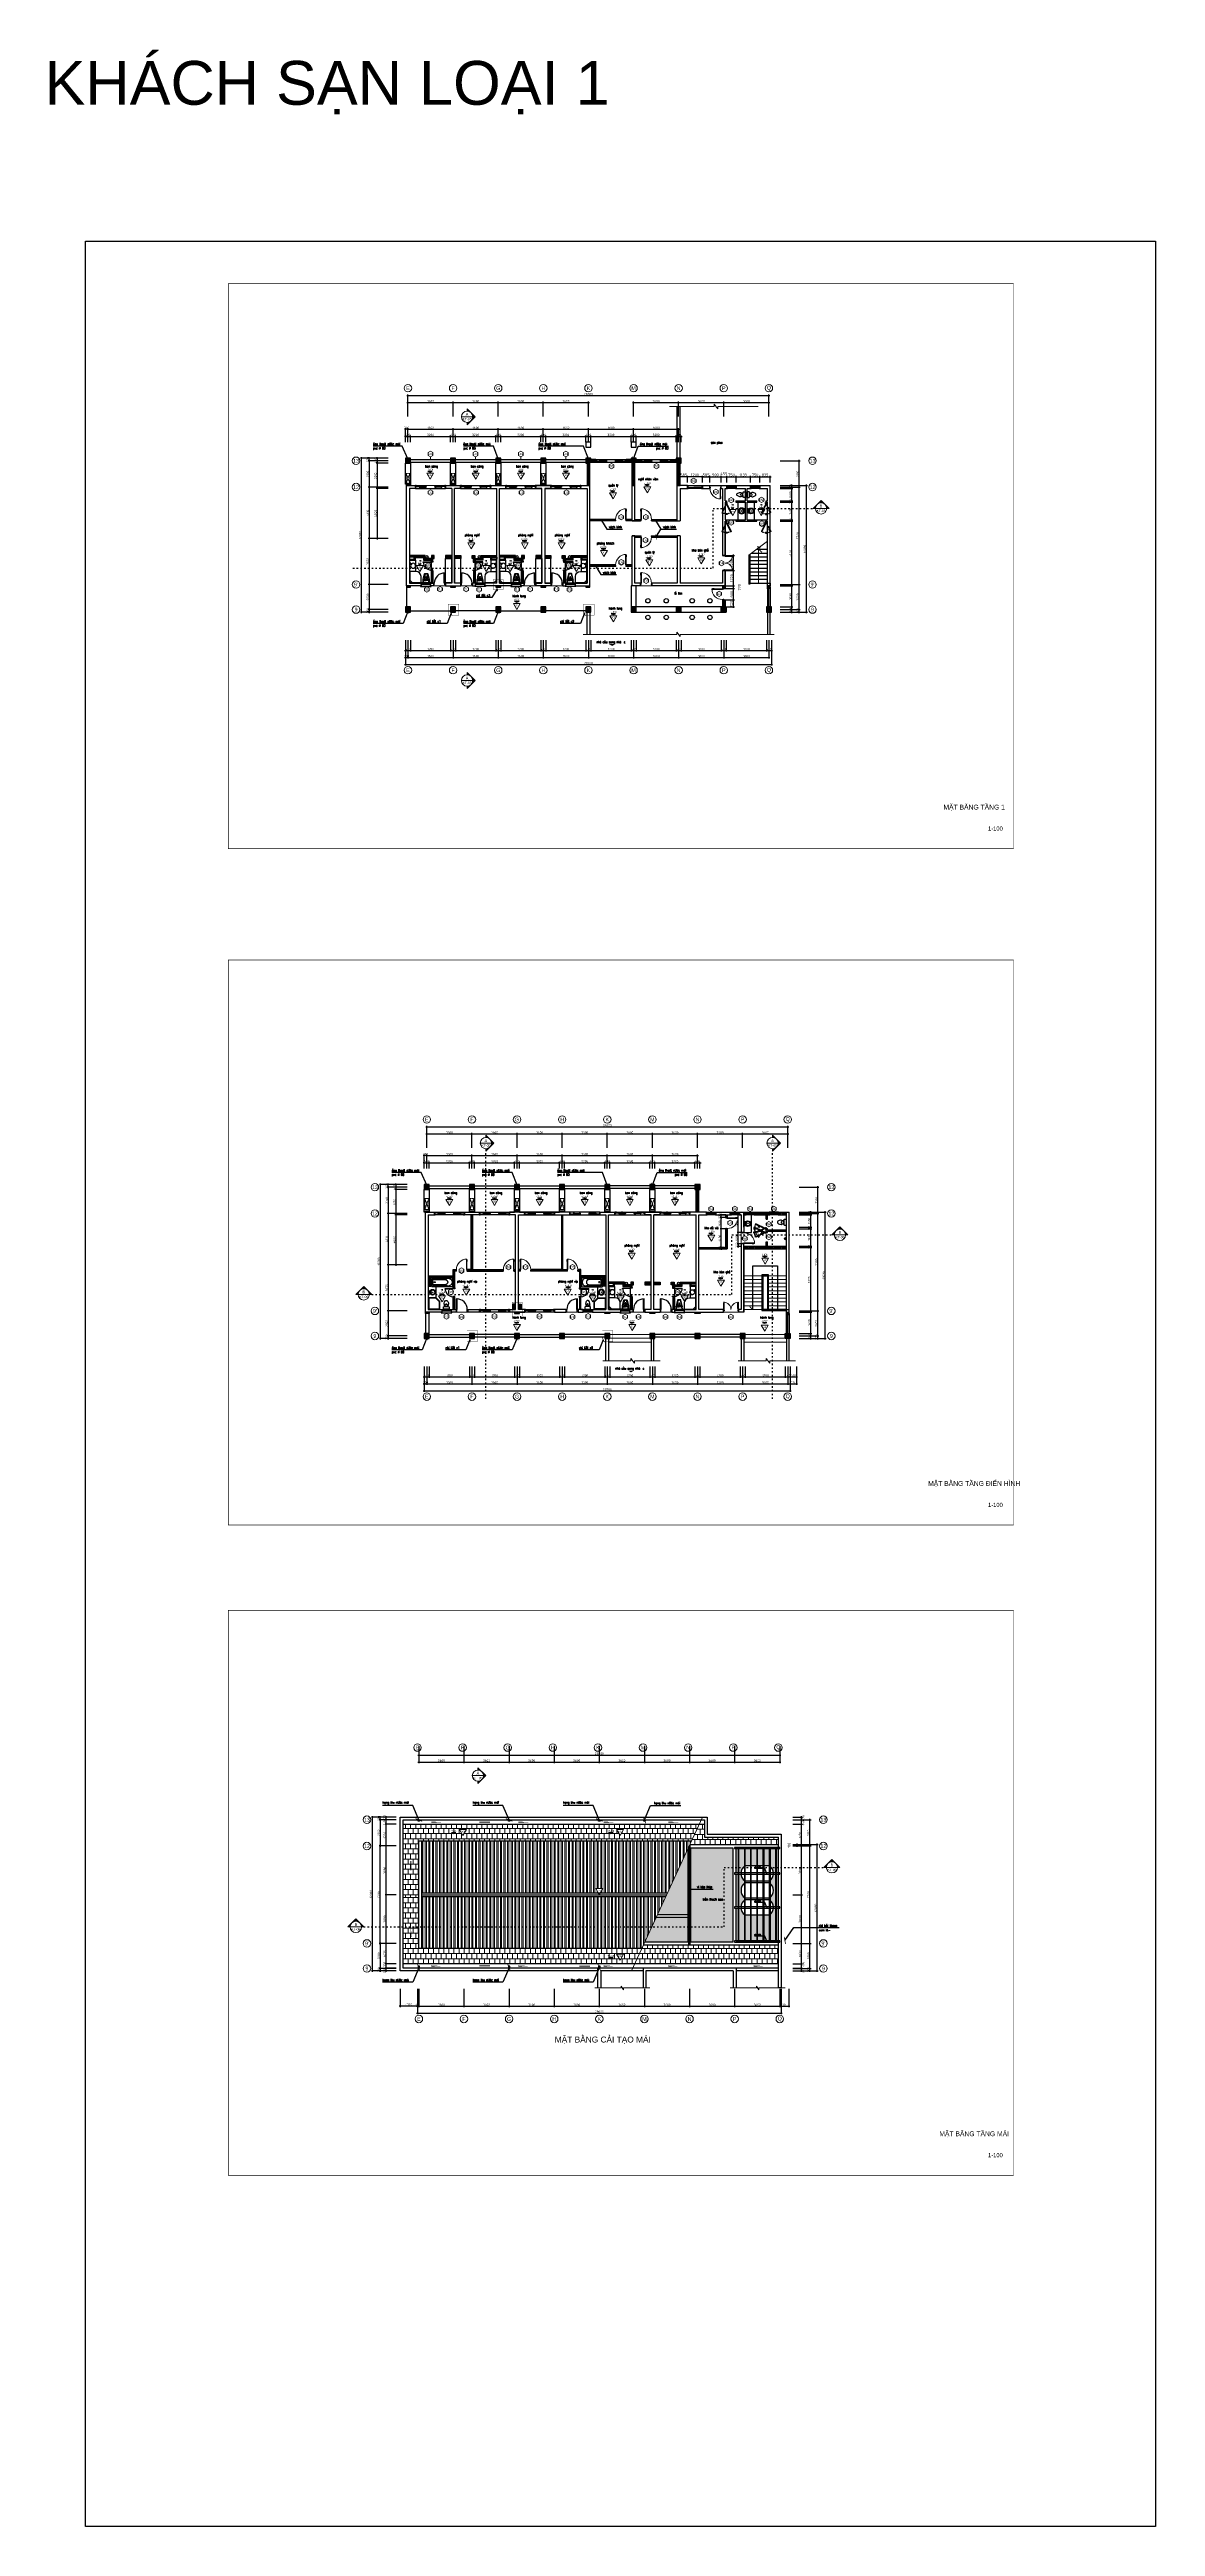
# Model space of a CAD drawing. Header units: inches. Extents: x 7154 to 95401, y -113037 to 84761.
import ezdxf
from ezdxf.enums import TextEntityAlignment as Align

# ---------------------------------------------------------------- set-up
doc = ezdxf.new("R2010")
doc.units = ezdxf.units.IN
doc.header["$MEASUREMENT"] = 0
for name, pattern in [('ACAD_ISO03W100', [30, 12, -18]), ('HIDDEN', [0.375, 0.25, -0.125]), ('HIDDEN2', [0.1875, 0.125, -0.0625])]:
    doc.linetypes.add(name, pattern=pattern)
doc.layers.get('DEFPOINTS').update_dxf_attribs({"color": 2})
for name, color, linetype in [('1', 1, 'Continuous'), ('33-Thiet bi', 33, 'Continuous'), ('A-Thay', 9, 'Continuous'), ('CUA', 3, 'Continuous'), ('Dim', 144, 'Continuous'), ('HATCH', 8, 'Continuous'), ('hiÎntang', 3, 'Continuous'), ('KhungTen', 1, 'Continuous'), ('MURC', 7, 'Continuous'), ('NOITHAT', 8, 'Continuous'), ('TEXT', 2, 'Continuous'), ('THAY', 9, 'Continuous'), ('tuong', 4, 'Continuous')]:
    doc.layers.add(name, color=color, linetype=linetype)
for name, color, linetype, lineweight in [('252 DIM', 251, 'Continuous', 5), ('HACTH', 252, 'Continuous', 5), ('KHUAT', 254, 'HIDDEN2', 15), ('N-CUA', 254, 'Continuous', 18), ('NETMANH', 43, 'Continuous', 15), ('NETTHAY', 144, 'Continuous', 15), ('NEW', 2, 'Continuous', 35), ('ZONES', 7, 'Continuous', 18)]:
    doc.layers.add(name, color=color, linetype=linetype, lineweight=lineweight)
doc.styles.add('ARIALH', font='VnArialH.TTF')
doc.styles.add('AVANTH', font='VnAvantH.TTF')
doc.styles.add('ISOCP', font='isocp.shx')
doc.styles.add('VINASHIN', font='VnArialH.TTF')
doc.styles.add('VNS', font='vntimeh.shx', dxfattribs={"width": 0.7})
doc.styles.add('VNSIMLI', font='vnsimli.shx', dxfattribs={"width": 0.75})
doc.dimstyles.new('1-100', dxfattribs={"dimtxt": 180, "dimasz": 80, "dimexe": 80, "dimexo": 0, "dimgap": 30, "dimtad": 1, "dimdec": 0, "dimzin": 0, "dimdsep": 46, "dimtxsty": 'ISOCP', "dimblk1": 'ARCHTICK', "dimblk2": 'ARCHTICK', "dimsah": 1, "dimcen": 0.09, "dimdle": 80, "dimclrd": 8, "dimclre": 8, "dimclrt": 6, "dimadec": 0, "dimazin": 0, "dimtfac": 1, "dimtdec": 0, "dimtix": 1, "dimtmove": 2, "dimatfit": 3, "dimldrblk": 'ARCHTICK', "dimfxl": 80, "dimtolj": 1, "dimtzin": 0, "dimarcsym": 0})
doc.dimstyles.new('100', dxfattribs={"dimtxt": 225, "dimasz": 80, "dimexe": 80, "dimexo": 0, "dimgap": 30, "dimtad": 1, "dimdec": 0, "dimzin": 0, "dimdsep": 46, "dimtxsty": 'ISOCP', "dimblk1": 'ARCHTICK', "dimblk2": 'ARCHTICK', "dimsah": 1, "dimcen": 0.09, "dimdle": 80, "dimclrd": 8, "dimclre": 8, "dimclrt": 6, "dimadec": 0, "dimazin": 0, "dimtfac": 1, "dimtdec": 0, "dimtmove": 2, "dimatfit": 3, "dimldrblk": 'ARCHTICK', "dimfxl": 80, "dimtolj": 1, "dimtzin": 0, "dimarcsym": 0})
doc.dimstyles.new('100x2nn', dxfattribs={"dimscale": 2, "dimtxt": 180, "dimasz": 80, "dimexe": 80, "dimexo": 0, "dimgap": 30, "dimtad": 1, "dimdec": 0, "dimzin": 0, "dimdsep": 46, "dimtxsty": 'ISOCP', "dimblk1": 'ARCHTICK', "dimblk2": 'ARCHTICK', "dimsah": 1, "dimcen": 0.09, "dimdle": 80, "dimclrd": 8, "dimclre": 8, "dimclrt": 7, "dimadec": 0, "dimazin": 0, "dimtfac": 1, "dimtdec": 0, "dimtmove": 2, "dimatfit": 3, "dimldrblk": 'ARCHTICK', "dimfxl": 80, "dimtolj": 1, "dimtzin": 0, "dimarcsym": 0})

# ---------------------------------------------------------------- blocks, each defined once
blk = doc.blocks.new('AXIS')
at = {"layer": 'ZONES'}
blk.add_circle((0, 0), 300, dxfattribs=at)
at = {"layer": 'ZONES', "style": 'ARIALH'}
blk.add_attdef('TENTRUCDINHVI', text='', height=300, dxfattribs=at).set_placement((0, 0), align=Align.MIDDLE)
blk = doc.blocks.new('_ArchTick')
at = {"color": 0, "linetype": 'ByBlock', "const_width": 0.15}
blk.add_lwpolyline([(-0.5, -0.5), (0.5, 0.5)], dxfattribs=at)
blk = doc.blocks.new('*D16')
at = {"layer": 'DEFPOINTS', "color": 0}
for p in [(37058, -4597), (37458, -4138), (37458, -4597)]:
    blk.add_point(p, dxfattribs=at)
at = {"layer": 'Dim', "color": 8, "lineweight": -2}
for p, q in [((37058, -4138), (36978, -4138)), ((37058, -4597), (37058, -4058)), ((37058, -4138), (37458, -4138)), ((37458, -4597), (37458, -4058)), ((37458, -4138), (37538, -4138))]:
    blk.add_line(p, q, dxfattribs=at)
at = {"layer": 'Dim', "color": 8, "lineweight": -2, "xscale": 80, "yscale": 80, "zscale": 80}
blk.add_blockref('_ArchTick', (37058, -4138), dxfattribs=at)
at = {"layer": 'Dim', "color": 8, "lineweight": -2, "xscale": 80, "yscale": 80, "zscale": 80, "rotation": 180}
blk.add_blockref('_ArchTick', (37458, -4138), dxfattribs=at)
at = {"layer": 'Dim', "color": 6, "insert": (37258, -4018), "char_height": 180, "attachment_point": 5, "style": 'ISOCP'}
blk.add_mtext('\\A1;400', dxfattribs=at)
blk = doc.blocks.new('*D17')
at = {"layer": 'DEFPOINTS', "color": 0}
for p in [(37458, -4597), (40658, -4138), (40658, -4597)]:
    blk.add_point(p, dxfattribs=at)
at = {"layer": 'Dim', "color": 8, "lineweight": -2}
for p, q in [((37378, -4138), (40738, -4138)), ((37458, -4597), (37458, -4058)), ((40658, -4597), (40658, -4058))]:
    blk.add_line(p, q, dxfattribs=at)
at = {"layer": 'Dim', "color": 8, "lineweight": -2, "xscale": 80, "yscale": 80, "zscale": 80, "rotation": 180}
blk.add_blockref('_ArchTick', (37458, -4138), dxfattribs=at)
at = {"layer": 'Dim', "color": 8, "lineweight": -2, "xscale": 80, "yscale": 80, "zscale": 80}
blk.add_blockref('_ArchTick', (40658, -4138), dxfattribs=at)
at = {"layer": 'Dim', "color": 6, "insert": (39058, -4018), "char_height": 180, "attachment_point": 5, "style": 'ISOCP'}
blk.add_mtext('\\A1;3200', dxfattribs=at)
blk = doc.blocks.new('*D18')
at = {"layer": 'DEFPOINTS', "color": 0}
for p in [(40658, -4597), (41058, -4138), (41058, -4597)]:
    blk.add_point(p, dxfattribs=at)
at = {"layer": 'Dim', "color": 8, "lineweight": -2}
for p, q in [((40658, -4138), (40578, -4138)), ((40658, -4597), (40658, -4058)), ((40658, -4138), (41058, -4138)), ((41058, -4597), (41058, -4058)), ((41058, -4138), (41138, -4138))]:
    blk.add_line(p, q, dxfattribs=at)
at = {"layer": 'Dim', "color": 8, "lineweight": -2, "xscale": 80, "yscale": 80, "zscale": 80}
blk.add_blockref('_ArchTick', (40658, -4138), dxfattribs=at)
at = {"layer": 'Dim', "color": 8, "lineweight": -2, "xscale": 80, "yscale": 80, "zscale": 80, "rotation": 180}
blk.add_blockref('_ArchTick', (41058, -4138), dxfattribs=at)
at = {"layer": 'Dim', "color": 6, "insert": (40858, -4018), "char_height": 180, "attachment_point": 5, "style": 'ISOCP'}
blk.add_mtext('\\A1;400', dxfattribs=at)
blk = doc.blocks.new('*D19')
at = {"layer": 'DEFPOINTS', "color": 0}
for p in [(41058, -4597), (44258, -4138), (44258, -4597)]:
    blk.add_point(p, dxfattribs=at)
at = {"layer": 'Dim', "color": 8, "lineweight": -2}
for p, q in [((40978, -4138), (44338, -4138)), ((41058, -4597), (41058, -4058)), ((44258, -4597), (44258, -4058))]:
    blk.add_line(p, q, dxfattribs=at)
at = {"layer": 'Dim', "color": 8, "lineweight": -2, "xscale": 80, "yscale": 80, "zscale": 80, "rotation": 180}
blk.add_blockref('_ArchTick', (41058, -4138), dxfattribs=at)
at = {"layer": 'Dim', "color": 8, "lineweight": -2, "xscale": 80, "yscale": 80, "zscale": 80}
blk.add_blockref('_ArchTick', (44258, -4138), dxfattribs=at)
at = {"layer": 'Dim', "color": 6, "insert": (42658, -4018), "char_height": 180, "attachment_point": 5, "style": 'ISOCP'}
blk.add_mtext('\\A1;3200', dxfattribs=at)
blk = doc.blocks.new('*D20')
at = {"layer": 'DEFPOINTS', "color": 0}
for p in [(44258, -4597), (44658, -4138), (44658, -4597)]:
    blk.add_point(p, dxfattribs=at)
at = {"layer": 'Dim', "color": 8, "lineweight": -2}
for p, q in [((44258, -4138), (44178, -4138)), ((44258, -4597), (44258, -4058)), ((44258, -4138), (44658, -4138)), ((44658, -4597), (44658, -4058)), ((44658, -4138), (44738, -4138))]:
    blk.add_line(p, q, dxfattribs=at)
at = {"layer": 'Dim', "color": 8, "lineweight": -2, "xscale": 80, "yscale": 80, "zscale": 80}
blk.add_blockref('_ArchTick', (44258, -4138), dxfattribs=at)
at = {"layer": 'Dim', "color": 8, "lineweight": -2, "xscale": 80, "yscale": 80, "zscale": 80, "rotation": 180}
blk.add_blockref('_ArchTick', (44658, -4138), dxfattribs=at)
at = {"layer": 'Dim', "color": 6, "insert": (44458, -4018), "char_height": 180, "attachment_point": 5, "style": 'ISOCP'}
blk.add_mtext('\\A1;400', dxfattribs=at)
blk = doc.blocks.new('*D21')
at = {"layer": 'DEFPOINTS', "color": 0}
for p in [(44658, -4597), (47858, -4138), (47858, -4597)]:
    blk.add_point(p, dxfattribs=at)
at = {"layer": 'Dim', "color": 8, "lineweight": -2}
for p, q in [((44578, -4138), (47938, -4138)), ((44658, -4597), (44658, -4058)), ((47858, -4597), (47858, -4058))]:
    blk.add_line(p, q, dxfattribs=at)
at = {"layer": 'Dim', "color": 8, "lineweight": -2, "xscale": 80, "yscale": 80, "zscale": 80, "rotation": 180}
blk.add_blockref('_ArchTick', (44658, -4138), dxfattribs=at)
at = {"layer": 'Dim', "color": 8, "lineweight": -2, "xscale": 80, "yscale": 80, "zscale": 80}
blk.add_blockref('_ArchTick', (47858, -4138), dxfattribs=at)
at = {"layer": 'Dim', "color": 6, "insert": (46258, -4018), "char_height": 180, "attachment_point": 5, "style": 'ISOCP'}
blk.add_mtext('\\A1;3200', dxfattribs=at)
blk = doc.blocks.new('*D22')
at = {"layer": 'DEFPOINTS', "color": 0}
for p in [(47858, -4597), (48258, -4138), (48258, -4597)]:
    blk.add_point(p, dxfattribs=at)
at = {"layer": 'Dim', "color": 8, "lineweight": -2}
for p, q in [((47858, -4138), (47778, -4138)), ((47858, -4597), (47858, -4058)), ((47858, -4138), (48258, -4138)), ((48258, -4597), (48258, -4058)), ((48258, -4138), (48338, -4138))]:
    blk.add_line(p, q, dxfattribs=at)
at = {"layer": 'Dim', "color": 8, "lineweight": -2, "xscale": 80, "yscale": 80, "zscale": 80}
blk.add_blockref('_ArchTick', (47858, -4138), dxfattribs=at)
at = {"layer": 'Dim', "color": 8, "lineweight": -2, "xscale": 80, "yscale": 80, "zscale": 80, "rotation": 180}
blk.add_blockref('_ArchTick', (48258, -4138), dxfattribs=at)
at = {"layer": 'Dim', "color": 6, "insert": (48058, -4018), "char_height": 180, "attachment_point": 5, "style": 'ISOCP'}
blk.add_mtext('\\A1;400', dxfattribs=at)
blk = doc.blocks.new('*D23')
at = {"layer": 'DEFPOINTS', "color": 0}
for p in [(48258, -4597), (51458, -4138), (51458, -4597)]:
    blk.add_point(p, dxfattribs=at)
at = {"layer": 'Dim', "color": 8, "lineweight": -2}
for p, q in [((48178, -4138), (51538, -4138)), ((48258, -4597), (48258, -4058)), ((51458, -4597), (51458, -4058))]:
    blk.add_line(p, q, dxfattribs=at)
at = {"layer": 'Dim', "color": 8, "lineweight": -2, "xscale": 80, "yscale": 80, "zscale": 80, "rotation": 180}
blk.add_blockref('_ArchTick', (48258, -4138), dxfattribs=at)
at = {"layer": 'Dim', "color": 8, "lineweight": -2, "xscale": 80, "yscale": 80, "zscale": 80}
blk.add_blockref('_ArchTick', (51458, -4138), dxfattribs=at)
at = {"layer": 'Dim', "color": 6, "insert": (49858, -4018), "char_height": 180, "attachment_point": 5, "style": 'ISOCP'}
blk.add_mtext('\\A1;3200', dxfattribs=at)
blk = doc.blocks.new('*D24')
at = {"layer": 'DEFPOINTS', "color": 0}
for p in [(51458, -4597), (51858, -4138), (51858, -4597)]:
    blk.add_point(p, dxfattribs=at)
at = {"layer": 'Dim', "color": 8, "lineweight": -2}
for p, q in [((51458, -4138), (51378, -4138)), ((51458, -4597), (51458, -4058)), ((51458, -4138), (51858, -4138)), ((51858, -4597), (51858, -4058)), ((51858, -4138), (51938, -4138))]:
    blk.add_line(p, q, dxfattribs=at)
at = {"layer": 'Dim', "color": 8, "lineweight": -2, "xscale": 80, "yscale": 80, "zscale": 80}
blk.add_blockref('_ArchTick', (51458, -4138), dxfattribs=at)
at = {"layer": 'Dim', "color": 8, "lineweight": -2, "xscale": 80, "yscale": 80, "zscale": 80, "rotation": 180}
blk.add_blockref('_ArchTick', (51858, -4138), dxfattribs=at)
at = {"layer": 'Dim', "color": 6, "insert": (51658, -4018), "char_height": 180, "attachment_point": 5, "style": 'ISOCP'}
blk.add_mtext('\\A1;400', dxfattribs=at)
blk = doc.blocks.new('*D25')
at = {"layer": 'DEFPOINTS', "color": 0}
for p in [(51858, -4597), (55058, -4138), (55058, -4597)]:
    blk.add_point(p, dxfattribs=at)
at = {"layer": 'Dim', "color": 8, "lineweight": -2}
for p, q in [((51778, -4138), (55138, -4138)), ((51858, -4597), (51858, -4058)), ((55058, -4597), (55058, -4058))]:
    blk.add_line(p, q, dxfattribs=at)
at = {"layer": 'Dim', "color": 8, "lineweight": -2, "xscale": 80, "yscale": 80, "zscale": 80, "rotation": 180}
blk.add_blockref('_ArchTick', (51858, -4138), dxfattribs=at)
at = {"layer": 'Dim', "color": 8, "lineweight": -2, "xscale": 80, "yscale": 80, "zscale": 80}
blk.add_blockref('_ArchTick', (55058, -4138), dxfattribs=at)
at = {"layer": 'Dim', "color": 6, "insert": (53458, -4018), "char_height": 180, "attachment_point": 5, "style": 'ISOCP'}
blk.add_mtext('\\A1;3200', dxfattribs=at)
blk = doc.blocks.new('*D26')
at = {"layer": 'DEFPOINTS', "color": 0}
for p in [(55058, -4597), (55458, -4138), (55458, -4597)]:
    blk.add_point(p, dxfattribs=at)
at = {"layer": 'Dim', "color": 8, "lineweight": -2}
for p, q in [((55058, -4138), (54978, -4138)), ((55058, -4597), (55058, -4058)), ((55058, -4138), (55458, -4138)), ((55458, -4597), (55458, -4058)), ((55458, -4138), (55538, -4138))]:
    blk.add_line(p, q, dxfattribs=at)
at = {"layer": 'Dim', "color": 8, "lineweight": -2, "xscale": 80, "yscale": 80, "zscale": 80}
blk.add_blockref('_ArchTick', (55058, -4138), dxfattribs=at)
at = {"layer": 'Dim', "color": 8, "lineweight": -2, "xscale": 80, "yscale": 80, "zscale": 80, "rotation": 180}
blk.add_blockref('_ArchTick', (55458, -4138), dxfattribs=at)
at = {"layer": 'Dim', "color": 6, "insert": (55258, -4018), "char_height": 180, "attachment_point": 5, "style": 'ISOCP'}
blk.add_mtext('\\A1;400', dxfattribs=at)
blk = doc.blocks.new('*D27')
at = {"layer": 'DEFPOINTS', "color": 0}
for p in [(55458, -4597), (58658, -4138), (58658, -4597)]:
    blk.add_point(p, dxfattribs=at)
at = {"layer": 'Dim', "color": 8, "lineweight": -2}
for p, q in [((55378, -4138), (58738, -4138)), ((55458, -4597), (55458, -4058)), ((58658, -4597), (58658, -4058))]:
    blk.add_line(p, q, dxfattribs=at)
at = {"layer": 'Dim', "color": 8, "lineweight": -2, "xscale": 80, "yscale": 80, "zscale": 80, "rotation": 180}
blk.add_blockref('_ArchTick', (55458, -4138), dxfattribs=at)
at = {"layer": 'Dim', "color": 8, "lineweight": -2, "xscale": 80, "yscale": 80, "zscale": 80}
blk.add_blockref('_ArchTick', (58658, -4138), dxfattribs=at)
at = {"layer": 'Dim', "color": 6, "insert": (57058, -4018), "char_height": 180, "attachment_point": 5, "style": 'ISOCP'}
blk.add_mtext('\\A1;3200', dxfattribs=at)
blk = doc.blocks.new('*D28')
at = {"layer": 'DEFPOINTS', "color": 0}
for p in [(58658, -4597), (59058, -4138), (59058, -4597)]:
    blk.add_point(p, dxfattribs=at)
at = {"layer": 'Dim', "color": 8, "lineweight": -2}
for p, q in [((58658, -4138), (58578, -4138)), ((58658, -4597), (58658, -4058)), ((58658, -4138), (59058, -4138)), ((59058, -4597), (59058, -4058)), ((59058, -4138), (59138, -4138))]:
    blk.add_line(p, q, dxfattribs=at)
at = {"layer": 'Dim', "color": 8, "lineweight": -2, "xscale": 80, "yscale": 80, "zscale": 80}
blk.add_blockref('_ArchTick', (58658, -4138), dxfattribs=at)
at = {"layer": 'Dim', "color": 8, "lineweight": -2, "xscale": 80, "yscale": 80, "zscale": 80, "rotation": 180}
blk.add_blockref('_ArchTick', (59058, -4138), dxfattribs=at)
at = {"layer": 'Dim', "color": 6, "insert": (58858, -4018), "char_height": 180, "attachment_point": 5, "style": 'ISOCP'}
blk.add_mtext('\\A1;400', dxfattribs=at)
blk = doc.blocks.new('*D29')
at = {"layer": 'DEFPOINTS', "color": 0}
for p in [(40858, -3566), (37258, -4597), (40858, -4597)]:
    blk.add_point(p, dxfattribs=at)
at = {"layer": 'Dim', "color": 8, "lineweight": -2}
for p, q in [((37178, -3566), (40938, -3566)), ((37258, -4597), (37258, -3486)), ((40858, -4597), (40858, -3486))]:
    blk.add_line(p, q, dxfattribs=at)
at = {"layer": 'Dim', "color": 8, "lineweight": -2, "xscale": 80, "yscale": 80, "zscale": 80, "rotation": 180}
blk.add_blockref('_ArchTick', (37258, -3566), dxfattribs=at)
at = {"layer": 'Dim', "color": 8, "lineweight": -2, "xscale": 80, "yscale": 80, "zscale": 80}
blk.add_blockref('_ArchTick', (40858, -3566), dxfattribs=at)
at = {"layer": 'Dim', "color": 6, "insert": (39058, -3446), "char_height": 180, "attachment_point": 5, "style": 'ISOCP'}
blk.add_mtext('\\A1;3600', dxfattribs=at)
blk = doc.blocks.new('*D30')
at = {"layer": 'DEFPOINTS', "color": 0}
for p in [(44458, -3566), (40858, -4597), (44458, -4597)]:
    blk.add_point(p, dxfattribs=at)
at = {"layer": 'Dim', "color": 8, "lineweight": -2}
for p, q in [((40778, -3566), (44538, -3566)), ((40858, -4597), (40858, -3486)), ((44458, -4597), (44458, -3486))]:
    blk.add_line(p, q, dxfattribs=at)
at = {"layer": 'Dim', "color": 8, "lineweight": -2, "xscale": 80, "yscale": 80, "zscale": 80, "rotation": 180}
blk.add_blockref('_ArchTick', (40858, -3566), dxfattribs=at)
at = {"layer": 'Dim', "color": 8, "lineweight": -2, "xscale": 80, "yscale": 80, "zscale": 80}
blk.add_blockref('_ArchTick', (44458, -3566), dxfattribs=at)
at = {"layer": 'Dim', "color": 6, "insert": (42658, -3446), "char_height": 180, "attachment_point": 5, "style": 'ISOCP'}
blk.add_mtext('\\A1;3600', dxfattribs=at)
blk = doc.blocks.new('*D31')
at = {"layer": 'DEFPOINTS', "color": 0}
for p in [(48058, -3566), (44458, -4597), (48058, -4597)]:
    blk.add_point(p, dxfattribs=at)
at = {"layer": 'Dim', "color": 8, "lineweight": -2}
for p, q in [((44378, -3566), (48138, -3566)), ((44458, -4597), (44458, -3486)), ((48058, -4597), (48058, -3486))]:
    blk.add_line(p, q, dxfattribs=at)
at = {"layer": 'Dim', "color": 8, "lineweight": -2, "xscale": 80, "yscale": 80, "zscale": 80, "rotation": 180}
blk.add_blockref('_ArchTick', (44458, -3566), dxfattribs=at)
at = {"layer": 'Dim', "color": 8, "lineweight": -2, "xscale": 80, "yscale": 80, "zscale": 80}
blk.add_blockref('_ArchTick', (48058, -3566), dxfattribs=at)
at = {"layer": 'Dim', "color": 6, "insert": (46258, -3446), "char_height": 180, "attachment_point": 5, "style": 'ISOCP'}
blk.add_mtext('\\A1;3600', dxfattribs=at)
blk = doc.blocks.new('*D32')
at = {"layer": 'DEFPOINTS', "color": 0}
for p in [(51658, -3566), (48058, -4597), (51658, -4597)]:
    blk.add_point(p, dxfattribs=at)
at = {"layer": 'Dim', "color": 8, "lineweight": -2}
for p, q in [((47978, -3566), (51738, -3566)), ((48058, -4597), (48058, -3486)), ((51658, -4597), (51658, -3486))]:
    blk.add_line(p, q, dxfattribs=at)
at = {"layer": 'Dim', "color": 8, "lineweight": -2, "xscale": 80, "yscale": 80, "zscale": 80, "rotation": 180}
blk.add_blockref('_ArchTick', (48058, -3566), dxfattribs=at)
at = {"layer": 'Dim', "color": 8, "lineweight": -2, "xscale": 80, "yscale": 80, "zscale": 80}
blk.add_blockref('_ArchTick', (51658, -3566), dxfattribs=at)
at = {"layer": 'Dim', "color": 6, "insert": (49858, -3446), "char_height": 180, "attachment_point": 5, "style": 'ISOCP'}
blk.add_mtext('\\A1;3600', dxfattribs=at)
blk = doc.blocks.new('*D33')
at = {"layer": 'DEFPOINTS', "color": 0}
for p in [(55258, -3566), (51658, -4597), (55258, -4597)]:
    blk.add_point(p, dxfattribs=at)
at = {"layer": 'Dim', "color": 8, "lineweight": -2}
for p, q in [((51578, -3566), (55338, -3566)), ((51658, -4597), (51658, -3486)), ((55258, -4597), (55258, -3486))]:
    blk.add_line(p, q, dxfattribs=at)
at = {"layer": 'Dim', "color": 8, "lineweight": -2, "xscale": 80, "yscale": 80, "zscale": 80, "rotation": 180}
blk.add_blockref('_ArchTick', (51658, -3566), dxfattribs=at)
at = {"layer": 'Dim', "color": 8, "lineweight": -2, "xscale": 80, "yscale": 80, "zscale": 80}
blk.add_blockref('_ArchTick', (55258, -3566), dxfattribs=at)
at = {"layer": 'Dim', "color": 6, "insert": (53458, -3446), "char_height": 180, "attachment_point": 5, "style": 'ISOCP'}
blk.add_mtext('\\A1;3600', dxfattribs=at)
blk = doc.blocks.new('*D34')
at = {"layer": 'DEFPOINTS', "color": 0}
for p in [(58858, -3566), (55258, -4597), (58858, -4597)]:
    blk.add_point(p, dxfattribs=at)
at = {"layer": 'Dim', "color": 8, "lineweight": -2}
for p, q in [((55178, -3566), (58938, -3566)), ((55258, -4597), (55258, -3486)), ((58858, -4597), (58858, -3486))]:
    blk.add_line(p, q, dxfattribs=at)
at = {"layer": 'Dim', "color": 8, "lineweight": -2, "xscale": 80, "yscale": 80, "zscale": 80, "rotation": 180}
blk.add_blockref('_ArchTick', (55258, -3566), dxfattribs=at)
at = {"layer": 'Dim', "color": 8, "lineweight": -2, "xscale": 80, "yscale": 80, "zscale": 80}
blk.add_blockref('_ArchTick', (58858, -3566), dxfattribs=at)
at = {"layer": 'Dim', "color": 6, "insert": (57058, -3446), "char_height": 180, "attachment_point": 5, "style": 'ISOCP'}
blk.add_mtext('\\A1;3600', dxfattribs=at)
blk = doc.blocks.new('*D35')
at = {"layer": 'DEFPOINTS', "color": 0}
for p in [(37058, -3566), (37058, -4597), (37258, -4597)]:
    blk.add_point(p, dxfattribs=at)
at = {"layer": 'Dim', "color": 8, "lineweight": -2}
for p, q in [((37058, -3566), (36978, -3566)), ((37058, -4597), (37058, -3486)), ((37258, -3566), (37058, -3566)), ((37258, -4597), (37258, -3486)), ((37258, -3566), (37338, -3566))]:
    blk.add_line(p, q, dxfattribs=at)
at = {"layer": 'Dim', "color": 8, "lineweight": -2, "xscale": 80, "yscale": 80, "zscale": 80}
blk.add_blockref('_ArchTick', (37058, -3566), dxfattribs=at)
at = {"layer": 'Dim', "color": 8, "lineweight": -2, "xscale": 80, "yscale": 80, "zscale": 80, "rotation": 180}
blk.add_blockref('_ArchTick', (37258, -3566), dxfattribs=at)
at = {"layer": 'Dim', "color": 6, "insert": (37158, -3446), "char_height": 180, "attachment_point": 5, "style": 'ISOCP'}
blk.add_mtext('\\A1;200', dxfattribs=at)
blk = doc.blocks.new('*D36')
at = {"layer": 'DEFPOINTS', "color": 0}
for p in [(37058, -20409), (37458, -20409), (37458, -21238)]:
    blk.add_point(p, dxfattribs=at)
at = {"layer": 'Dim', "color": 8, "lineweight": -2}
for p, q in [((36978, -21238), (37538, -21238)), ((37058, -20409), (37058, -21318)), ((37458, -20409), (37458, -21318))]:
    blk.add_line(p, q, dxfattribs=at)
at = {"layer": 'Dim', "color": 8, "lineweight": -2, "xscale": 80, "yscale": 80, "zscale": 80, "rotation": 180}
blk.add_blockref('_ArchTick', (37058, -21238), dxfattribs=at)
at = {"layer": 'Dim', "color": 8, "lineweight": -2, "xscale": 80, "yscale": 80, "zscale": 80}
blk.add_blockref('_ArchTick', (37458, -21238), dxfattribs=at)
at = {"layer": 'Dim', "color": 6, "insert": (37258, -21120), "char_height": 180, "attachment_point": 5, "style": 'ISOCP'}
blk.add_mtext('\\A1;400', dxfattribs=at)
blk = doc.blocks.new('*D37')
at = {"layer": 'DEFPOINTS', "color": 0}
for p in [(37458, -20409), (40658, -20409), (40658, -21238)]:
    blk.add_point(p, dxfattribs=at)
at = {"layer": 'Dim', "color": 8, "lineweight": -2}
for p, q in [((37378, -21238), (40738, -21238)), ((37458, -20409), (37458, -21318)), ((40658, -20409), (40658, -21318))]:
    blk.add_line(p, q, dxfattribs=at)
at = {"layer": 'Dim', "color": 8, "lineweight": -2, "xscale": 80, "yscale": 80, "zscale": 80, "rotation": 180}
blk.add_blockref('_ArchTick', (37458, -21238), dxfattribs=at)
at = {"layer": 'Dim', "color": 8, "lineweight": -2, "xscale": 80, "yscale": 80, "zscale": 80}
blk.add_blockref('_ArchTick', (40658, -21238), dxfattribs=at)
at = {"layer": 'Dim', "color": 6, "insert": (39058, -21118), "char_height": 180, "attachment_point": 5, "style": 'ISOCP'}
blk.add_mtext('\\A1;3200', dxfattribs=at)
blk = doc.blocks.new('*D38')
at = {"layer": 'DEFPOINTS', "color": 0}
for p in [(40658, -20409), (41058, -20409), (41058, -21238)]:
    blk.add_point(p, dxfattribs=at)
at = {"layer": 'Dim', "color": 8, "lineweight": -2}
for p, q in [((40578, -21238), (41138, -21238)), ((40658, -20409), (40658, -21318)), ((41058, -20409), (41058, -21318))]:
    blk.add_line(p, q, dxfattribs=at)
at = {"layer": 'Dim', "color": 8, "lineweight": -2, "xscale": 80, "yscale": 80, "zscale": 80, "rotation": 180}
blk.add_blockref('_ArchTick', (40658, -21238), dxfattribs=at)
at = {"layer": 'Dim', "color": 8, "lineweight": -2, "xscale": 80, "yscale": 80, "zscale": 80}
blk.add_blockref('_ArchTick', (41058, -21238), dxfattribs=at)
at = {"layer": 'Dim', "color": 6, "insert": (40858, -21120), "char_height": 180, "attachment_point": 5, "style": 'ISOCP'}
blk.add_mtext('\\A1;400', dxfattribs=at)
blk = doc.blocks.new('*D39')
at = {"layer": 'DEFPOINTS', "color": 0}
for p in [(41058, -20409), (44258, -20409), (44258, -21238)]:
    blk.add_point(p, dxfattribs=at)
at = {"layer": 'Dim', "color": 8, "lineweight": -2}
for p, q in [((40978, -21238), (44338, -21238)), ((41058, -20409), (41058, -21318)), ((44258, -20409), (44258, -21318))]:
    blk.add_line(p, q, dxfattribs=at)
at = {"layer": 'Dim', "color": 8, "lineweight": -2, "xscale": 80, "yscale": 80, "zscale": 80, "rotation": 180}
blk.add_blockref('_ArchTick', (41058, -21238), dxfattribs=at)
at = {"layer": 'Dim', "color": 8, "lineweight": -2, "xscale": 80, "yscale": 80, "zscale": 80}
blk.add_blockref('_ArchTick', (44258, -21238), dxfattribs=at)
at = {"layer": 'Dim', "color": 6, "insert": (42658, -21118), "char_height": 180, "attachment_point": 5, "style": 'ISOCP'}
blk.add_mtext('\\A1;3200', dxfattribs=at)
blk = doc.blocks.new('*D40')
at = {"layer": 'DEFPOINTS', "color": 0}
for p in [(44258, -20409), (44658, -20409), (44658, -21238)]:
    blk.add_point(p, dxfattribs=at)
at = {"layer": 'Dim', "color": 8, "lineweight": -2}
for p, q in [((44178, -21238), (44738, -21238)), ((44258, -20409), (44258, -21318)), ((44658, -20409), (44658, -21318))]:
    blk.add_line(p, q, dxfattribs=at)
at = {"layer": 'Dim', "color": 8, "lineweight": -2, "xscale": 80, "yscale": 80, "zscale": 80, "rotation": 180}
blk.add_blockref('_ArchTick', (44258, -21238), dxfattribs=at)
at = {"layer": 'Dim', "color": 8, "lineweight": -2, "xscale": 80, "yscale": 80, "zscale": 80}
blk.add_blockref('_ArchTick', (44658, -21238), dxfattribs=at)
at = {"layer": 'Dim', "color": 6, "insert": (44458, -21120), "char_height": 180, "attachment_point": 5, "style": 'ISOCP'}
blk.add_mtext('\\A1;400', dxfattribs=at)
blk = doc.blocks.new('*D41')
at = {"layer": 'DEFPOINTS', "color": 0}
for p in [(44658, -20409), (47858, -20409), (47858, -21238)]:
    blk.add_point(p, dxfattribs=at)
at = {"layer": 'Dim', "color": 8, "lineweight": -2}
for p, q in [((44578, -21238), (47938, -21238)), ((44658, -20409), (44658, -21318)), ((47858, -20409), (47858, -21318))]:
    blk.add_line(p, q, dxfattribs=at)
at = {"layer": 'Dim', "color": 8, "lineweight": -2, "xscale": 80, "yscale": 80, "zscale": 80, "rotation": 180}
blk.add_blockref('_ArchTick', (44658, -21238), dxfattribs=at)
at = {"layer": 'Dim', "color": 8, "lineweight": -2, "xscale": 80, "yscale": 80, "zscale": 80}
blk.add_blockref('_ArchTick', (47858, -21238), dxfattribs=at)
at = {"layer": 'Dim', "color": 6, "insert": (46258, -21118), "char_height": 180, "attachment_point": 5, "style": 'ISOCP'}
blk.add_mtext('\\A1;3200', dxfattribs=at)
blk = doc.blocks.new('*D42')
at = {"layer": 'DEFPOINTS', "color": 0}
for p in [(47858, -20409), (48258, -20409), (48258, -21238)]:
    blk.add_point(p, dxfattribs=at)
at = {"layer": 'Dim', "color": 8, "lineweight": -2}
for p, q in [((47778, -21238), (48338, -21238)), ((47858, -20409), (47858, -21318)), ((48258, -20409), (48258, -21318))]:
    blk.add_line(p, q, dxfattribs=at)
at = {"layer": 'Dim', "color": 8, "lineweight": -2, "xscale": 80, "yscale": 80, "zscale": 80, "rotation": 180}
blk.add_blockref('_ArchTick', (47858, -21238), dxfattribs=at)
at = {"layer": 'Dim', "color": 8, "lineweight": -2, "xscale": 80, "yscale": 80, "zscale": 80}
blk.add_blockref('_ArchTick', (48258, -21238), dxfattribs=at)
at = {"layer": 'Dim', "color": 6, "insert": (48058, -21120), "char_height": 180, "attachment_point": 5, "style": 'ISOCP'}
blk.add_mtext('\\A1;400', dxfattribs=at)
blk = doc.blocks.new('*D43')
at = {"layer": 'DEFPOINTS', "color": 0}
for p in [(48258, -20409), (51458, -20409), (51458, -21238)]:
    blk.add_point(p, dxfattribs=at)
at = {"layer": 'Dim', "color": 8, "lineweight": -2}
for p, q in [((48178, -21238), (51538, -21238)), ((48258, -20409), (48258, -21318)), ((51458, -20409), (51458, -21318))]:
    blk.add_line(p, q, dxfattribs=at)
at = {"layer": 'Dim', "color": 8, "lineweight": -2, "xscale": 80, "yscale": 80, "zscale": 80, "rotation": 180}
blk.add_blockref('_ArchTick', (48258, -21238), dxfattribs=at)
at = {"layer": 'Dim', "color": 8, "lineweight": -2, "xscale": 80, "yscale": 80, "zscale": 80}
blk.add_blockref('_ArchTick', (51458, -21238), dxfattribs=at)
at = {"layer": 'Dim', "color": 6, "insert": (49858, -21118), "char_height": 180, "attachment_point": 5, "style": 'ISOCP'}
blk.add_mtext('\\A1;3200', dxfattribs=at)
blk = doc.blocks.new('*D44')
at = {"layer": 'DEFPOINTS', "color": 0}
for p in [(51458, -20409), (51858, -20409), (51858, -21238)]:
    blk.add_point(p, dxfattribs=at)
at = {"layer": 'Dim', "color": 8, "lineweight": -2}
for p, q in [((51378, -21238), (51938, -21238)), ((51458, -20409), (51458, -21318)), ((51858, -20409), (51858, -21318))]:
    blk.add_line(p, q, dxfattribs=at)
at = {"layer": 'Dim', "color": 8, "lineweight": -2, "xscale": 80, "yscale": 80, "zscale": 80, "rotation": 180}
blk.add_blockref('_ArchTick', (51458, -21238), dxfattribs=at)
at = {"layer": 'Dim', "color": 8, "lineweight": -2, "xscale": 80, "yscale": 80, "zscale": 80}
blk.add_blockref('_ArchTick', (51858, -21238), dxfattribs=at)
at = {"layer": 'Dim', "color": 6, "insert": (51658, -21120), "char_height": 180, "attachment_point": 5, "style": 'ISOCP'}
blk.add_mtext('\\A1;400', dxfattribs=at)
blk = doc.blocks.new('*D45')
at = {"layer": 'DEFPOINTS', "color": 0}
for p in [(51858, -20409), (55058, -20409), (55058, -21238)]:
    blk.add_point(p, dxfattribs=at)
at = {"layer": 'Dim', "color": 8, "lineweight": -2}
for p, q in [((51778, -21238), (55138, -21238)), ((51858, -20409), (51858, -21318)), ((55058, -20409), (55058, -21318))]:
    blk.add_line(p, q, dxfattribs=at)
at = {"layer": 'Dim', "color": 8, "lineweight": -2, "xscale": 80, "yscale": 80, "zscale": 80, "rotation": 180}
blk.add_blockref('_ArchTick', (51858, -21238), dxfattribs=at)
at = {"layer": 'Dim', "color": 8, "lineweight": -2, "xscale": 80, "yscale": 80, "zscale": 80}
blk.add_blockref('_ArchTick', (55058, -21238), dxfattribs=at)
at = {"layer": 'Dim', "color": 6, "insert": (53458, -21118), "char_height": 180, "attachment_point": 5, "style": 'ISOCP'}
blk.add_mtext('\\A1;3200', dxfattribs=at)
blk = doc.blocks.new('*D46')
at = {"layer": 'DEFPOINTS', "color": 0}
for p in [(55058, -20409), (55458, -20409), (55458, -21238)]:
    blk.add_point(p, dxfattribs=at)
at = {"layer": 'Dim', "color": 8, "lineweight": -2}
for p, q in [((54978, -21238), (55538, -21238)), ((55058, -20409), (55058, -21318)), ((55458, -20409), (55458, -21318))]:
    blk.add_line(p, q, dxfattribs=at)
at = {"layer": 'Dim', "color": 8, "lineweight": -2, "xscale": 80, "yscale": 80, "zscale": 80, "rotation": 180}
blk.add_blockref('_ArchTick', (55058, -21238), dxfattribs=at)
at = {"layer": 'Dim', "color": 8, "lineweight": -2, "xscale": 80, "yscale": 80, "zscale": 80}
blk.add_blockref('_ArchTick', (55458, -21238), dxfattribs=at)
at = {"layer": 'Dim', "color": 6, "insert": (55258, -21120), "char_height": 180, "attachment_point": 5, "style": 'ISOCP'}
blk.add_mtext('\\A1;400', dxfattribs=at)
blk = doc.blocks.new('*D47')
at = {"layer": 'DEFPOINTS', "color": 0}
for p in [(55458, -20409), (58658, -20409), (58658, -21238)]:
    blk.add_point(p, dxfattribs=at)
at = {"layer": 'Dim', "color": 8, "lineweight": -2}
for p, q in [((55378, -21238), (58738, -21238)), ((55458, -20409), (55458, -21318)), ((58658, -20409), (58658, -21318))]:
    blk.add_line(p, q, dxfattribs=at)
at = {"layer": 'Dim', "color": 8, "lineweight": -2, "xscale": 80, "yscale": 80, "zscale": 80, "rotation": 180}
blk.add_blockref('_ArchTick', (55458, -21238), dxfattribs=at)
at = {"layer": 'Dim', "color": 8, "lineweight": -2, "xscale": 80, "yscale": 80, "zscale": 80}
blk.add_blockref('_ArchTick', (58658, -21238), dxfattribs=at)
at = {"layer": 'Dim', "color": 6, "insert": (57058, -21118), "char_height": 180, "attachment_point": 5, "style": 'ISOCP'}
blk.add_mtext('\\A1;3200', dxfattribs=at)
blk = doc.blocks.new('*D48')
at = {"layer": 'DEFPOINTS', "color": 0}
for p in [(58658, -20409), (59058, -20409), (59058, -21238)]:
    blk.add_point(p, dxfattribs=at)
at = {"layer": 'Dim', "color": 8, "lineweight": -2}
for p, q in [((58578, -21238), (59138, -21238)), ((58658, -20409), (58658, -21318)), ((59058, -20409), (59058, -21318))]:
    blk.add_line(p, q, dxfattribs=at)
at = {"layer": 'Dim', "color": 8, "lineweight": -2, "xscale": 80, "yscale": 80, "zscale": 80, "rotation": 180}
blk.add_blockref('_ArchTick', (58658, -21238), dxfattribs=at)
at = {"layer": 'Dim', "color": 8, "lineweight": -2, "xscale": 80, "yscale": 80, "zscale": 80}
blk.add_blockref('_ArchTick', (59058, -21238), dxfattribs=at)
at = {"layer": 'Dim', "color": 6, "insert": (58858, -21120), "char_height": 180, "attachment_point": 5, "style": 'ISOCP'}
blk.add_mtext('\\A1;400', dxfattribs=at)
blk = doc.blocks.new('*D49')
at = {"layer": 'DEFPOINTS', "color": 0}
for p in [(59058, -20409), (62258, -20409), (62258, -21238)]:
    blk.add_point(p, dxfattribs=at)
at = {"layer": 'Dim', "color": 8, "lineweight": -2}
for p, q in [((58978, -21238), (62338, -21238)), ((59058, -20409), (59058, -21318)), ((62258, -20409), (62258, -21318))]:
    blk.add_line(p, q, dxfattribs=at)
at = {"layer": 'Dim', "color": 8, "lineweight": -2, "xscale": 80, "yscale": 80, "zscale": 80, "rotation": 180}
blk.add_blockref('_ArchTick', (59058, -21238), dxfattribs=at)
at = {"layer": 'Dim', "color": 8, "lineweight": -2, "xscale": 80, "yscale": 80, "zscale": 80}
blk.add_blockref('_ArchTick', (62258, -21238), dxfattribs=at)
at = {"layer": 'Dim', "color": 6, "insert": (60658, -21118), "char_height": 180, "attachment_point": 5, "style": 'ISOCP'}
blk.add_mtext('\\A1;3200', dxfattribs=at)
blk = doc.blocks.new('*D50')
at = {"layer": 'DEFPOINTS', "color": 0}
for p in [(62258, -20409), (62658, -20409), (62658, -21238)]:
    blk.add_point(p, dxfattribs=at)
at = {"layer": 'Dim', "color": 8, "lineweight": -2}
for p, q in [((62178, -21238), (62738, -21238)), ((62258, -20409), (62258, -21318)), ((62658, -20409), (62658, -21318))]:
    blk.add_line(p, q, dxfattribs=at)
at = {"layer": 'Dim', "color": 8, "lineweight": -2, "xscale": 80, "yscale": 80, "zscale": 80, "rotation": 180}
blk.add_blockref('_ArchTick', (62258, -21238), dxfattribs=at)
at = {"layer": 'Dim', "color": 8, "lineweight": -2, "xscale": 80, "yscale": 80, "zscale": 80}
blk.add_blockref('_ArchTick', (62658, -21238), dxfattribs=at)
at = {"layer": 'Dim', "color": 6, "insert": (62458, -21120), "char_height": 180, "attachment_point": 5, "style": 'ISOCP'}
blk.add_mtext('\\A1;400', dxfattribs=at)
blk = doc.blocks.new('*D51')
at = {"layer": 'DEFPOINTS', "color": 0}
for p in [(62658, -20409), (65858, -20409), (65858, -21238)]:
    blk.add_point(p, dxfattribs=at)
at = {"layer": 'Dim', "color": 8, "lineweight": -2}
for p, q in [((62578, -21238), (65938, -21238)), ((62658, -20409), (62658, -21318)), ((65858, -20409), (65858, -21318))]:
    blk.add_line(p, q, dxfattribs=at)
at = {"layer": 'Dim', "color": 8, "lineweight": -2, "xscale": 80, "yscale": 80, "zscale": 80, "rotation": 180}
blk.add_blockref('_ArchTick', (62658, -21238), dxfattribs=at)
at = {"layer": 'Dim', "color": 8, "lineweight": -2, "xscale": 80, "yscale": 80, "zscale": 80}
blk.add_blockref('_ArchTick', (65858, -21238), dxfattribs=at)
at = {"layer": 'Dim', "color": 6, "insert": (64258, -21118), "char_height": 180, "attachment_point": 5, "style": 'ISOCP'}
blk.add_mtext('\\A1;3200', dxfattribs=at)
blk = doc.blocks.new('*D52')
at = {"layer": 'DEFPOINTS', "color": 0}
for p in [(65858, -20409), (66258, -20409), (66258, -21238)]:
    blk.add_point(p, dxfattribs=at)
at = {"layer": 'Dim', "color": 8, "lineweight": -2}
for p, q in [((65778, -21238), (66338, -21238)), ((65858, -20409), (65858, -21318)), ((66258, -20409), (66258, -21318))]:
    blk.add_line(p, q, dxfattribs=at)
at = {"layer": 'Dim', "color": 8, "lineweight": -2, "xscale": 80, "yscale": 80, "zscale": 80, "rotation": 180}
blk.add_blockref('_ArchTick', (65858, -21238), dxfattribs=at)
at = {"layer": 'Dim', "color": 8, "lineweight": -2, "xscale": 80, "yscale": 80, "zscale": 80}
blk.add_blockref('_ArchTick', (66258, -21238), dxfattribs=at)
at = {"layer": 'Dim', "color": 6, "insert": (66058, -21120), "char_height": 180, "attachment_point": 5, "style": 'ISOCP'}
blk.add_mtext('\\A1;400', dxfattribs=at)
blk = doc.blocks.new('*D53')
at = {"layer": 'DEFPOINTS', "color": 0}
for p in [(66258, -20409), (66768, -20409), (66768, -21238)]:
    blk.add_point(p, dxfattribs=at)
at = {"layer": 'Dim', "color": 8, "lineweight": -2}
for p, q in [((66178, -21238), (66848, -21238)), ((66258, -20409), (66258, -21318)), ((66768, -20409), (66768, -21318))]:
    blk.add_line(p, q, dxfattribs=at)
at = {"layer": 'Dim', "color": 8, "lineweight": -2, "xscale": 80, "yscale": 80, "zscale": 80, "rotation": 180}
blk.add_blockref('_ArchTick', (66258, -21238), dxfattribs=at)
at = {"layer": 'Dim', "color": 8, "lineweight": -2, "xscale": 80, "yscale": 80, "zscale": 80}
blk.add_blockref('_ArchTick', (66768, -21238), dxfattribs=at)
at = {"layer": 'Dim', "color": 6, "insert": (66513, -21118), "char_height": 180, "attachment_point": 5, "style": 'ISOCP'}
blk.add_mtext('\\A1;510', dxfattribs=at)
blk = doc.blocks.new('*D54')
at = {"layer": 'DEFPOINTS', "color": 0}
for p in [(37058, -20409), (37258, -20409), (37258, -21798)]:
    blk.add_point(p, dxfattribs=at)
at = {"layer": 'Dim', "color": 8, "lineweight": -2}
for p, q in [((37058, -20409), (37058, -21878)), ((37258, -20409), (37258, -21878)), ((36978, -21798), (37338, -21798))]:
    blk.add_line(p, q, dxfattribs=at)
at = {"layer": 'Dim', "color": 8, "lineweight": -2, "xscale": 80, "yscale": 80, "zscale": 80, "rotation": 180}
blk.add_blockref('_ArchTick', (37058, -21798), dxfattribs=at)
at = {"layer": 'Dim', "color": 8, "lineweight": -2, "xscale": 80, "yscale": 80, "zscale": 80}
blk.add_blockref('_ArchTick', (37258, -21798), dxfattribs=at)
at = {"layer": 'Dim', "color": 6, "insert": (37158, -21682), "char_height": 180, "attachment_point": 5, "style": 'ISOCP'}
blk.add_mtext('\\A1;200', dxfattribs=at)
blk = doc.blocks.new('*D55')
at = {"layer": 'DEFPOINTS', "color": 0}
for p in [(37258, -20409), (40858, -20409), (40858, -21798)]:
    blk.add_point(p, dxfattribs=at)
at = {"layer": 'Dim', "color": 8, "lineweight": -2}
for p, q in [((37258, -20409), (37258, -21878)), ((40858, -20409), (40858, -21878)), ((37178, -21798), (40938, -21798))]:
    blk.add_line(p, q, dxfattribs=at)
at = {"layer": 'Dim', "color": 8, "lineweight": -2, "xscale": 80, "yscale": 80, "zscale": 80, "rotation": 180}
blk.add_blockref('_ArchTick', (37258, -21798), dxfattribs=at)
at = {"layer": 'Dim', "color": 8, "lineweight": -2, "xscale": 80, "yscale": 80, "zscale": 80}
blk.add_blockref('_ArchTick', (40858, -21798), dxfattribs=at)
at = {"layer": 'Dim', "color": 6, "insert": (39058, -21678), "char_height": 180, "attachment_point": 5, "style": 'ISOCP'}
blk.add_mtext('\\A1;3600', dxfattribs=at)
blk = doc.blocks.new('*D56')
at = {"layer": 'DEFPOINTS', "color": 0}
for p in [(40858, -20409), (44458, -20409), (44458, -21798)]:
    blk.add_point(p, dxfattribs=at)
at = {"layer": 'Dim', "color": 8, "lineweight": -2}
for p, q in [((40858, -20409), (40858, -21878)), ((44458, -20409), (44458, -21878)), ((40778, -21798), (44538, -21798))]:
    blk.add_line(p, q, dxfattribs=at)
at = {"layer": 'Dim', "color": 8, "lineweight": -2, "xscale": 80, "yscale": 80, "zscale": 80, "rotation": 180}
blk.add_blockref('_ArchTick', (40858, -21798), dxfattribs=at)
at = {"layer": 'Dim', "color": 8, "lineweight": -2, "xscale": 80, "yscale": 80, "zscale": 80}
blk.add_blockref('_ArchTick', (44458, -21798), dxfattribs=at)
at = {"layer": 'Dim', "color": 6, "insert": (42658, -21678), "char_height": 180, "attachment_point": 5, "style": 'ISOCP'}
blk.add_mtext('\\A1;3600', dxfattribs=at)
blk = doc.blocks.new('*D57')
at = {"layer": 'DEFPOINTS', "color": 0}
for p in [(44458, -20409), (48058, -20409), (48058, -21798)]:
    blk.add_point(p, dxfattribs=at)
at = {"layer": 'Dim', "color": 8, "lineweight": -2}
for p, q in [((44458, -20409), (44458, -21878)), ((48058, -20409), (48058, -21878)), ((44378, -21798), (48138, -21798))]:
    blk.add_line(p, q, dxfattribs=at)
at = {"layer": 'Dim', "color": 8, "lineweight": -2, "xscale": 80, "yscale": 80, "zscale": 80, "rotation": 180}
blk.add_blockref('_ArchTick', (44458, -21798), dxfattribs=at)
at = {"layer": 'Dim', "color": 8, "lineweight": -2, "xscale": 80, "yscale": 80, "zscale": 80}
blk.add_blockref('_ArchTick', (48058, -21798), dxfattribs=at)
at = {"layer": 'Dim', "color": 6, "insert": (46258, -21678), "char_height": 180, "attachment_point": 5, "style": 'ISOCP'}
blk.add_mtext('\\A1;3600', dxfattribs=at)
blk = doc.blocks.new('*D58')
at = {"layer": 'DEFPOINTS', "color": 0}
for p in [(48058, -20409), (51658, -20409), (51658, -21798)]:
    blk.add_point(p, dxfattribs=at)
at = {"layer": 'Dim', "color": 8, "lineweight": -2}
for p, q in [((48058, -20409), (48058, -21878)), ((51658, -20409), (51658, -21878)), ((47978, -21798), (51738, -21798))]:
    blk.add_line(p, q, dxfattribs=at)
at = {"layer": 'Dim', "color": 8, "lineweight": -2, "xscale": 80, "yscale": 80, "zscale": 80, "rotation": 180}
blk.add_blockref('_ArchTick', (48058, -21798), dxfattribs=at)
at = {"layer": 'Dim', "color": 8, "lineweight": -2, "xscale": 80, "yscale": 80, "zscale": 80}
blk.add_blockref('_ArchTick', (51658, -21798), dxfattribs=at)
at = {"layer": 'Dim', "color": 6, "insert": (49858, -21678), "char_height": 180, "attachment_point": 5, "style": 'ISOCP'}
blk.add_mtext('\\A1;3600', dxfattribs=at)
blk = doc.blocks.new('*D59')
at = {"layer": 'DEFPOINTS', "color": 0}
for p in [(51658, -20409), (55258, -20409), (55258, -21798)]:
    blk.add_point(p, dxfattribs=at)
at = {"layer": 'Dim', "color": 8, "lineweight": -2}
for p, q in [((51658, -20409), (51658, -21878)), ((55258, -20409), (55258, -21878)), ((51578, -21798), (55338, -21798))]:
    blk.add_line(p, q, dxfattribs=at)
at = {"layer": 'Dim', "color": 8, "lineweight": -2, "xscale": 80, "yscale": 80, "zscale": 80, "rotation": 180}
blk.add_blockref('_ArchTick', (51658, -21798), dxfattribs=at)
at = {"layer": 'Dim', "color": 8, "lineweight": -2, "xscale": 80, "yscale": 80, "zscale": 80}
blk.add_blockref('_ArchTick', (55258, -21798), dxfattribs=at)
at = {"layer": 'Dim', "color": 6, "insert": (53458, -21678), "char_height": 180, "attachment_point": 5, "style": 'ISOCP'}
blk.add_mtext('\\A1;3600', dxfattribs=at)
blk = doc.blocks.new('*D60')
at = {"layer": 'DEFPOINTS', "color": 0}
for p in [(55258, -20409), (58858, -20409), (58858, -21798)]:
    blk.add_point(p, dxfattribs=at)
at = {"layer": 'Dim', "color": 8, "lineweight": -2}
for p, q in [((55258, -20409), (55258, -21878)), ((58858, -20409), (58858, -21878)), ((55178, -21798), (58938, -21798))]:
    blk.add_line(p, q, dxfattribs=at)
at = {"layer": 'Dim', "color": 8, "lineweight": -2, "xscale": 80, "yscale": 80, "zscale": 80, "rotation": 180}
blk.add_blockref('_ArchTick', (55258, -21798), dxfattribs=at)
at = {"layer": 'Dim', "color": 8, "lineweight": -2, "xscale": 80, "yscale": 80, "zscale": 80}
blk.add_blockref('_ArchTick', (58858, -21798), dxfattribs=at)
at = {"layer": 'Dim', "color": 6, "insert": (57058, -21678), "char_height": 180, "attachment_point": 5, "style": 'ISOCP'}
blk.add_mtext('\\A1;3600', dxfattribs=at)
blk = doc.blocks.new('*D61')
at = {"layer": 'DEFPOINTS', "color": 0}
for p in [(58858, -20409), (62458, -20409), (62458, -21798)]:
    blk.add_point(p, dxfattribs=at)
at = {"layer": 'Dim', "color": 8, "lineweight": -2}
for p, q in [((58858, -20409), (58858, -21878)), ((62458, -20409), (62458, -21878)), ((58778, -21798), (62538, -21798))]:
    blk.add_line(p, q, dxfattribs=at)
at = {"layer": 'Dim', "color": 8, "lineweight": -2, "xscale": 80, "yscale": 80, "zscale": 80, "rotation": 180}
blk.add_blockref('_ArchTick', (58858, -21798), dxfattribs=at)
at = {"layer": 'Dim', "color": 8, "lineweight": -2, "xscale": 80, "yscale": 80, "zscale": 80}
blk.add_blockref('_ArchTick', (62458, -21798), dxfattribs=at)
at = {"layer": 'Dim', "color": 6, "insert": (60658, -21678), "char_height": 180, "attachment_point": 5, "style": 'ISOCP'}
blk.add_mtext('\\A1;3600', dxfattribs=at)
blk = doc.blocks.new('*D62')
at = {"layer": 'DEFPOINTS', "color": 0}
for p in [(62458, -20409), (66058, -20409), (66058, -21798)]:
    blk.add_point(p, dxfattribs=at)
at = {"layer": 'Dim', "color": 8, "lineweight": -2}
for p, q in [((62458, -20409), (62458, -21878)), ((66058, -20409), (66058, -21878)), ((62378, -21798), (66138, -21798))]:
    blk.add_line(p, q, dxfattribs=at)
at = {"layer": 'Dim', "color": 8, "lineweight": -2, "xscale": 80, "yscale": 80, "zscale": 80, "rotation": 180}
blk.add_blockref('_ArchTick', (62458, -21798), dxfattribs=at)
at = {"layer": 'Dim', "color": 8, "lineweight": -2, "xscale": 80, "yscale": 80, "zscale": 80}
blk.add_blockref('_ArchTick', (66058, -21798), dxfattribs=at)
at = {"layer": 'Dim', "color": 6, "insert": (64258, -21678), "char_height": 180, "attachment_point": 5, "style": 'ISOCP'}
blk.add_mtext('\\A1;3600', dxfattribs=at)
blk = doc.blocks.new('*D63')
at = {"layer": 'DEFPOINTS', "color": 0}
for p in [(66058, -20409), (66768, -20409), (66768, -21798)]:
    blk.add_point(p, dxfattribs=at)
at = {"layer": 'Dim', "color": 8, "lineweight": -2}
for p, q in [((66058, -20409), (66058, -21878)), ((66768, -20409), (66768, -21878)), ((65978, -21798), (66848, -21798))]:
    blk.add_line(p, q, dxfattribs=at)
at = {"layer": 'Dim', "color": 8, "lineweight": -2, "xscale": 80, "yscale": 80, "zscale": 80, "rotation": 180}
blk.add_blockref('_ArchTick', (66058, -21798), dxfattribs=at)
at = {"layer": 'Dim', "color": 8, "lineweight": -2, "xscale": 80, "yscale": 80, "zscale": 80}
blk.add_blockref('_ArchTick', (66768, -21798), dxfattribs=at)
at = {"layer": 'Dim', "color": 6, "insert": (66413, -21678), "char_height": 180, "attachment_point": 5, "style": 'ISOCP'}
blk.add_mtext('\\A1;710', dxfattribs=at)
blk = doc.blocks.new('*D64')
at = {"layer": 'DEFPOINTS', "color": 0}
for p in [(35687, -5883), (34787, -6283), (35687, -6283)]:
    blk.add_point(p, dxfattribs=at)
at = {"layer": 'Dim', "color": 8, "lineweight": -2}
for p, q in [((35687, -5883), (34707, -5883)), ((34787, -5883), (34787, -5803)), ((34787, -5883), (34787, -6283)), ((35687, -6283), (34707, -6283)), ((34787, -6283), (34787, -6363))]:
    blk.add_line(p, q, dxfattribs=at)
at = {"layer": 'Dim', "color": 8, "lineweight": -2, "xscale": 80, "yscale": 80, "zscale": 80}
for p, rotation in [((34787, -5883), 270), ((34787, -6283), 90)]:
    blk.add_blockref('_ArchTick', p, dxfattribs=dict(at, rotation=rotation))
at = {"layer": 'Dim', "color": 6, "insert": (34667, -6083), "char_height": 180, "attachment_point": 5, "rotation": 90, "style": 'ISOCP'}
blk.add_mtext('\\A1;400', dxfattribs=at)
blk = doc.blocks.new('*D65')
at = {"layer": 'DEFPOINTS', "color": 0}
for p in [(35687, -6283), (34787, -8293), (35687, -8293)]:
    blk.add_point(p, dxfattribs=at)
at = {"layer": 'Dim', "color": 8, "lineweight": -2}
for p, q in [((35687, -6283), (34707, -6283)), ((34787, -6203), (34787, -8373)), ((35687, -8293), (34707, -8293))]:
    blk.add_line(p, q, dxfattribs=at)
at = {"layer": 'Dim', "color": 8, "lineweight": -2, "xscale": 80, "yscale": 80, "zscale": 80}
for p, rotation in [((34787, -6283), 90), ((34787, -8293), 270)]:
    blk.add_blockref('_ArchTick', p, dxfattribs=dict(at, rotation=rotation))
at = {"layer": 'Dim', "color": 6, "insert": (34667, -7288), "char_height": 180, "attachment_point": 5, "rotation": 90, "style": 'ISOCP'}
blk.add_mtext('\\A1;2010', dxfattribs=at)
blk = doc.blocks.new('*D66')
at = {"layer": 'DEFPOINTS', "color": 0}
for p in [(35687, -8293), (34787, -12293), (35687, -12293)]:
    blk.add_point(p, dxfattribs=at)
at = {"layer": 'Dim', "color": 8, "lineweight": -2}
for p, q in [((35687, -8293), (34707, -8293)), ((34787, -8213), (34787, -12373)), ((35687, -12293), (34707, -12293))]:
    blk.add_line(p, q, dxfattribs=at)
at = {"layer": 'Dim', "color": 8, "lineweight": -2, "xscale": 80, "yscale": 80, "zscale": 80}
for p, rotation in [((34787, -8293), 90), ((34787, -12293), 270)]:
    blk.add_blockref('_ArchTick', p, dxfattribs=dict(at, rotation=rotation))
at = {"layer": 'Dim', "color": 6, "insert": (34667, -10293), "char_height": 180, "attachment_point": 5, "rotation": 90, "style": 'ISOCP'}
blk.add_mtext('\\A1;4000', dxfattribs=at)
blk = doc.blocks.new('*D67')
at = {"layer": 'DEFPOINTS', "color": 0}
for p in [(35687, -6083), (34170, -8183), (35687, -8183)]:
    blk.add_point(p, dxfattribs=at)
at = {"layer": 'Dim', "color": 8, "lineweight": -2}
for p, q in [((35687, -6083), (34090, -6083)), ((34170, -6003), (34170, -8263)), ((35687, -8183), (34090, -8183))]:
    blk.add_line(p, q, dxfattribs=at)
at = {"layer": 'Dim', "color": 8, "lineweight": -2, "xscale": 80, "yscale": 80, "zscale": 80}
for p, rotation in [((34170, -6083), 90), ((34170, -8183), 270)]:
    blk.add_blockref('_ArchTick', p, dxfattribs=dict(at, rotation=rotation))
at = {"layer": 'Dim', "color": 6, "insert": (34050, -7133), "char_height": 180, "attachment_point": 5, "rotation": 90, "style": 'ISOCP'}
blk.add_mtext('\\A1;2100', dxfattribs=at)
blk = doc.blocks.new('*D68')
at = {"layer": 'DEFPOINTS', "color": 0}
for p in [(35687, -8183), (34170, -12293), (35687, -12293)]:
    blk.add_point(p, dxfattribs=at)
at = {"layer": 'Dim', "color": 8, "lineweight": -2}
for p, q in [((35687, -8183), (34090, -8183)), ((34170, -8103), (34170, -12373)), ((35687, -12293), (34090, -12293))]:
    blk.add_line(p, q, dxfattribs=at)
at = {"layer": 'Dim', "color": 8, "lineweight": -2, "xscale": 80, "yscale": 80, "zscale": 80}
for p, rotation in [((34170, -8183), 90), ((34170, -12293), 270)]:
    blk.add_blockref('_ArchTick', p, dxfattribs=dict(at, rotation=rotation))
at = {"layer": 'Dim', "color": 6, "insert": (34050, -10238), "char_height": 180, "attachment_point": 5, "rotation": 90, "style": 'ISOCP'}
blk.add_mtext('\\A1;4110', dxfattribs=at)
blk = doc.blocks.new('*D69')
at = {"layer": 'DEFPOINTS', "color": 0}
for p in [(35687, -12293), (34170, -15963), (35687, -15963)]:
    blk.add_point(p, dxfattribs=at)
at = {"layer": 'Dim', "color": 8, "lineweight": -2}
for p, q in [((35687, -12293), (34090, -12293)), ((34170, -12213), (34170, -16043)), ((35687, -15963), (34090, -15963))]:
    blk.add_line(p, q, dxfattribs=at)
at = {"layer": 'Dim', "color": 8, "lineweight": -2, "xscale": 80, "yscale": 80, "zscale": 80}
for p, rotation in [((34170, -12293), 90), ((34170, -15963), 270)]:
    blk.add_blockref('_ArchTick', p, dxfattribs=dict(at, rotation=rotation))
at = {"layer": 'Dim', "color": 6, "insert": (34050, -14128), "char_height": 180, "attachment_point": 5, "rotation": 90, "style": 'ISOCP'}
blk.add_mtext('\\A1;3670', dxfattribs=at)
blk = doc.blocks.new('*D70')
at = {"layer": 'DEFPOINTS', "color": 0}
for p in [(35687, -15963), (34170, -17963), (35687, -17963)]:
    blk.add_point(p, dxfattribs=at)
at = {"layer": 'Dim', "color": 8, "lineweight": -2}
for p, q in [((35687, -15963), (34090, -15963)), ((34170, -15883), (34170, -18043)), ((35687, -17963), (34090, -17963))]:
    blk.add_line(p, q, dxfattribs=at)
at = {"layer": 'Dim', "color": 8, "lineweight": -2, "xscale": 80, "yscale": 80, "zscale": 80}
for p, rotation in [((34170, -15963), 90), ((34170, -17963), 270)]:
    blk.add_blockref('_ArchTick', p, dxfattribs=dict(at, rotation=rotation))
at = {"layer": 'Dim', "color": 6, "insert": (34050, -16963), "char_height": 180, "attachment_point": 5, "rotation": 90, "style": 'ISOCP'}
blk.add_mtext('\\A1;2000', dxfattribs=at)
blk = doc.blocks.new('*D71')
at = {"layer": 'DEFPOINTS', "color": 0}
for p in [(34170, -5883), (35687, -5883), (35687, -6083)]:
    blk.add_point(p, dxfattribs=at)
at = {"layer": 'Dim', "color": 8, "lineweight": -2}
for p, q in [((35687, -5883), (34090, -5883)), ((34170, -5883), (34170, -5803)), ((34170, -6083), (34170, -5883)), ((35687, -6083), (34090, -6083)), ((34170, -6083), (34170, -6163))]:
    blk.add_line(p, q, dxfattribs=at)
at = {"layer": 'Dim', "color": 8, "lineweight": -2, "xscale": 80, "yscale": 80, "zscale": 80}
for p, rotation in [((34170, -5883), 270), ((34170, -6083), 90)]:
    blk.add_blockref('_ArchTick', p, dxfattribs=dict(at, rotation=rotation))
at = {"layer": 'Dim', "color": 6, "insert": (34050, -5983), "char_height": 180, "attachment_point": 5, "rotation": 90, "style": 'ISOCP'}
blk.add_mtext('\\A1;200', dxfattribs=at)
blk = doc.blocks.new('*D72')
at = {"layer": 'DEFPOINTS', "color": 0}
for p in [(34170, -18163), (35687, -17963), (35687, -18163)]:
    blk.add_point(p, dxfattribs=at)
at = {"layer": 'Dim', "color": 8, "lineweight": -2}
for p, q in [((35687, -17963), (34090, -17963)), ((35687, -18163), (34090, -18163)), ((34170, -17963), (34170, -17883)), ((34170, -17963), (34170, -18163)), ((34170, -18163), (34170, -18243))]:
    blk.add_line(p, q, dxfattribs=at)
at = {"layer": 'Dim', "color": 8, "lineweight": -2, "xscale": 80, "yscale": 80, "zscale": 80}
for p, rotation in [((34170, -17963), 270), ((34170, -18163), 90)]:
    blk.add_blockref('_ArchTick', p, dxfattribs=dict(at, rotation=rotation))
at = {"layer": 'Dim', "color": 6, "insert": (34050, -18063), "char_height": 180, "attachment_point": 5, "rotation": 90, "style": 'ISOCP'}
blk.add_mtext('\\A1;200', dxfattribs=at)
blk = doc.blocks.new('*D73')
at = {"layer": 'DEFPOINTS', "color": 0}
for p in [(33552, -5883), (35687, -5883), (35687, -18163)]:
    blk.add_point(p, dxfattribs=at)
at = {"layer": 'Dim', "color": 8, "lineweight": -2}
for p, q in [((35687, -5883), (33472, -5883)), ((33552, -18243), (33552, -5803)), ((35687, -18163), (33472, -18163))]:
    blk.add_line(p, q, dxfattribs=at)
at = {"layer": 'Dim', "color": 8, "lineweight": -2, "xscale": 80, "yscale": 80, "zscale": 80}
for p, rotation in [((33552, -5883), 90), ((33552, -18163), 270)]:
    blk.add_blockref('_ArchTick', p, dxfattribs=dict(at, rotation=rotation))
at = {"layer": 'Dim', "color": 6, "insert": (33432, -12023), "char_height": 180, "attachment_point": 5, "rotation": 90, "style": 'ISOCP'}
blk.add_mtext('\\A1;12280', dxfattribs=at)
blk = doc.blocks.new('*D74')
at = {"layer": 'DEFPOINTS', "color": 0}
for p in [(66968, -17763), (67893, -17763), (66968, -18163)]:
    blk.add_point(p, dxfattribs=at)
at = {"layer": 'Dim', "color": 8, "lineweight": -2}
for p, q in [((66968, -17763), (67973, -17763)), ((67893, -18243), (67893, -17683)), ((66968, -18163), (67973, -18163))]:
    blk.add_line(p, q, dxfattribs=at)
at = {"layer": 'Dim', "color": 8, "lineweight": -2, "xscale": 80, "yscale": 80, "zscale": 80}
for p, rotation in [((67893, -17763), 90), ((67893, -18163), 270)]:
    blk.add_blockref('_ArchTick', p, dxfattribs=dict(at, rotation=rotation))
at = {"layer": 'Dim', "color": 6, "insert": (67771, -17963), "char_height": 180, "attachment_point": 5, "rotation": 90, "style": 'ISOCP'}
blk.add_mtext('\\A1;400', dxfattribs=at)
blk = doc.blocks.new('*D75')
at = {"layer": 'DEFPOINTS', "color": 0}
for p in [(66968, -16073), (66968, -17763), (67893, -16073)]:
    blk.add_point(p, dxfattribs=at)
at = {"layer": 'Dim', "color": 8, "lineweight": -2}
for p, q in [((66968, -16073), (67973, -16073)), ((66968, -17763), (67973, -17763)), ((67893, -17843), (67893, -15993))]:
    blk.add_line(p, q, dxfattribs=at)
at = {"layer": 'Dim', "color": 8, "lineweight": -2, "xscale": 80, "yscale": 80, "zscale": 80}
for p, rotation in [((67893, -16073), 90), ((67893, -17763), 270)]:
    blk.add_blockref('_ArchTick', p, dxfattribs=dict(at, rotation=rotation))
at = {"layer": 'Dim', "color": 6, "insert": (67773, -16918), "char_height": 180, "attachment_point": 5, "rotation": 90, "style": 'ISOCP'}
blk.add_mtext('\\A1;1690', dxfattribs=at)
blk = doc.blocks.new('*D76')
at = {"layer": 'DEFPOINTS', "color": 0}
for p in [(66968, -10903), (67893, -10903), (66968, -16073)]:
    blk.add_point(p, dxfattribs=at)
at = {"layer": 'Dim', "color": 8, "lineweight": -2}
for p, q in [((66968, -10903), (67973, -10903)), ((67893, -16153), (67893, -10823)), ((66968, -16073), (67973, -16073))]:
    blk.add_line(p, q, dxfattribs=at)
at = {"layer": 'Dim', "color": 8, "lineweight": -2, "xscale": 80, "yscale": 80, "zscale": 80}
for p, rotation in [((67893, -10903), 90), ((67893, -16073), 270)]:
    blk.add_blockref('_ArchTick', p, dxfattribs=dict(at, rotation=rotation))
at = {"layer": 'Dim', "color": 6, "insert": (67773, -13488), "char_height": 180, "attachment_point": 5, "rotation": 90, "style": 'ISOCP'}
blk.add_mtext('\\A1;5170', dxfattribs=at)
blk = doc.blocks.new('*D77')
at = {"layer": 'DEFPOINTS', "color": 0}
for p in [(66968, -10793), (66968, -10903), (67893, -10793)]:
    blk.add_point(p, dxfattribs=at)
at = {"layer": 'Dim', "color": 8, "lineweight": -2}
for p, q in [((66968, -10793), (67973, -10793)), ((66968, -10903), (67973, -10903)), ((67893, -10983), (67893, -10713))]:
    blk.add_line(p, q, dxfattribs=at)
at = {"layer": 'Dim', "color": 8, "lineweight": -2, "xscale": 80, "yscale": 80, "zscale": 80}
for p, rotation in [((67893, -10793), 90), ((67893, -10903), 270)]:
    blk.add_blockref('_ArchTick', p, dxfattribs=dict(at, rotation=rotation))
at = {"layer": 'Dim', "color": 6, "insert": (67771, -10848), "char_height": 180, "attachment_point": 5, "rotation": 90, "style": 'ISOCP'}
blk.add_mtext('\\A1;110', dxfattribs=at)
blk = doc.blocks.new('*D78')
at = {"layer": 'DEFPOINTS', "color": 0}
for p in [(66968, -9403), (67893, -9403), (66968, -10793)]:
    blk.add_point(p, dxfattribs=at)
at = {"layer": 'Dim', "color": 8, "lineweight": -2}
for p, q in [((66968, -9403), (67973, -9403)), ((67893, -10873), (67893, -9323)), ((66968, -10793), (67973, -10793))]:
    blk.add_line(p, q, dxfattribs=at)
at = {"layer": 'Dim', "color": 8, "lineweight": -2, "xscale": 80, "yscale": 80, "zscale": 80}
for p, rotation in [((67893, -9403), 90), ((67893, -10793), 270)]:
    blk.add_blockref('_ArchTick', p, dxfattribs=dict(at, rotation=rotation))
at = {"layer": 'Dim', "color": 6, "insert": (67773, -10098), "char_height": 180, "attachment_point": 5, "rotation": 90, "style": 'ISOCP'}
blk.add_mtext('\\A1;1390', dxfattribs=at)
blk = doc.blocks.new('*D79')
at = {"layer": 'DEFPOINTS', "color": 0}
for p in [(66968, -9293), (66968, -9403), (67893, -9293)]:
    blk.add_point(p, dxfattribs=at)
at = {"layer": 'Dim', "color": 8, "lineweight": -2}
for p, q in [((66968, -9293), (67973, -9293)), ((66968, -9403), (67973, -9403)), ((67893, -9483), (67893, -9213))]:
    blk.add_line(p, q, dxfattribs=at)
at = {"layer": 'Dim', "color": 8, "lineweight": -2, "xscale": 80, "yscale": 80, "zscale": 80}
for p, rotation in [((67893, -9293), 90), ((67893, -9403), 270)]:
    blk.add_blockref('_ArchTick', p, dxfattribs=dict(at, rotation=rotation))
at = {"layer": 'Dim', "color": 6, "insert": (67771, -9348), "char_height": 180, "attachment_point": 5, "rotation": 90, "style": 'ISOCP'}
blk.add_mtext('\\A1;110', dxfattribs=at)
blk = doc.blocks.new('*D80')
at = {"layer": 'DEFPOINTS', "color": 0}
for p in [(66968, -8293), (66968, -9293), (67893, -8293)]:
    blk.add_point(p, dxfattribs=at)
at = {"layer": 'Dim', "color": 8, "lineweight": -2}
for p, q in [((66968, -8293), (67973, -8293)), ((66968, -9293), (67973, -9293)), ((67893, -9373), (67893, -8213))]:
    blk.add_line(p, q, dxfattribs=at)
at = {"layer": 'Dim', "color": 8, "lineweight": -2, "xscale": 80, "yscale": 80, "zscale": 80}
for p, rotation in [((67893, -8293), 90), ((67893, -9293), 270)]:
    blk.add_blockref('_ArchTick', p, dxfattribs=dict(at, rotation=rotation))
at = {"layer": 'Dim', "color": 6, "insert": (67773, -8793), "char_height": 180, "attachment_point": 5, "rotation": 90, "style": 'ISOCP'}
blk.add_mtext('\\A1;1000', dxfattribs=at)
blk = doc.blocks.new('*D81')
at = {"layer": 'DEFPOINTS', "color": 0}
for p in [(66968, -8073), (66968, -8293), (67893, -8073)]:
    blk.add_point(p, dxfattribs=at)
at = {"layer": 'Dim', "color": 8, "lineweight": -2}
for p, q in [((66968, -8073), (67973, -8073)), ((66968, -8293), (67973, -8293)), ((67893, -8373), (67893, -7993))]:
    blk.add_line(p, q, dxfattribs=at)
at = {"layer": 'Dim', "color": 8, "lineweight": -2, "xscale": 80, "yscale": 80, "zscale": 80}
for p, rotation in [((67893, -8073), 90), ((67893, -8293), 270)]:
    blk.add_blockref('_ArchTick', p, dxfattribs=dict(at, rotation=rotation))
at = {"layer": 'Dim', "color": 6, "insert": (67771, -8183), "char_height": 180, "attachment_point": 5, "rotation": 90, "style": 'ISOCP'}
blk.add_mtext('\\A1;220', dxfattribs=at)
blk = doc.blocks.new('*D82')
at = {"layer": 'DEFPOINTS', "color": 0}
for p in [(66968, -17963), (66968, -18163), (68470, -17963)]:
    blk.add_point(p, dxfattribs=at)
at = {"layer": 'Dim', "color": 8, "lineweight": -2}
for p, q in [((66968, -17963), (68550, -17963)), ((66968, -18163), (68550, -18163)), ((68470, -18243), (68470, -17883))]:
    blk.add_line(p, q, dxfattribs=at)
at = {"layer": 'Dim', "color": 8, "lineweight": -2, "xscale": 80, "yscale": 80, "zscale": 80}
for p, rotation in [((68470, -17963), 90), ((68470, -18163), 270)]:
    blk.add_blockref('_ArchTick', p, dxfattribs=dict(at, rotation=rotation))
at = {"layer": 'Dim', "color": 6, "insert": (68351, -18063), "char_height": 180, "attachment_point": 5, "rotation": 90, "style": 'ISOCP'}
blk.add_mtext('\\A1;200', dxfattribs=at)
blk = doc.blocks.new('*D83')
at = {"layer": 'DEFPOINTS', "color": 0}
for p in [(66968, -15963), (68470, -15963), (66968, -17963)]:
    blk.add_point(p, dxfattribs=at)
at = {"layer": 'Dim', "color": 8, "lineweight": -2}
for p, q in [((66968, -15963), (68550, -15963)), ((68470, -18043), (68470, -15883)), ((66968, -17963), (68550, -17963))]:
    blk.add_line(p, q, dxfattribs=at)
at = {"layer": 'Dim', "color": 8, "lineweight": -2, "xscale": 80, "yscale": 80, "zscale": 80}
for p, rotation in [((68470, -15963), 90), ((68470, -17963), 270)]:
    blk.add_blockref('_ArchTick', p, dxfattribs=dict(at, rotation=rotation))
at = {"layer": 'Dim', "color": 6, "insert": (68350, -16963), "char_height": 180, "attachment_point": 5, "rotation": 90, "style": 'ISOCP'}
blk.add_mtext('\\A1;2000', dxfattribs=at)
blk = doc.blocks.new('*D84')
at = {"layer": 'DEFPOINTS', "color": 0}
for p in [(66968, -8183), (68470, -8183), (66968, -15963)]:
    blk.add_point(p, dxfattribs=at)
at = {"layer": 'Dim', "color": 8, "lineweight": -2}
for p, q in [((66968, -8183), (68550, -8183)), ((68470, -16043), (68470, -8103)), ((66968, -15963), (68550, -15963))]:
    blk.add_line(p, q, dxfattribs=at)
at = {"layer": 'Dim', "color": 8, "lineweight": -2, "xscale": 80, "yscale": 80, "zscale": 80}
for p, rotation in [((68470, -8183), 90), ((68470, -15963), 270)]:
    blk.add_blockref('_ArchTick', p, dxfattribs=dict(at, rotation=rotation))
at = {"layer": 'Dim', "color": 6, "insert": (68350, -12073), "char_height": 180, "attachment_point": 5, "rotation": 90, "style": 'ISOCP'}
blk.add_mtext('\\A1;7780', dxfattribs=at)
blk = doc.blocks.new('*D85')
at = {"layer": 'DEFPOINTS', "color": 0}
for p in [(66968, -8073), (69047, -8073), (66968, -18163)]:
    blk.add_point(p, dxfattribs=at)
at = {"layer": 'Dim', "color": 8, "lineweight": -2}
for p, q in [((66968, -8073), (69127, -8073)), ((69047, -18243), (69047, -7993)), ((66968, -18163), (69127, -18163))]:
    blk.add_line(p, q, dxfattribs=at)
at = {"layer": 'Dim', "color": 8, "lineweight": -2, "xscale": 80, "yscale": 80, "zscale": 80}
for p, rotation in [((69047, -8073), 90), ((69047, -18163), 270)]:
    blk.add_blockref('_ArchTick', p, dxfattribs=dict(at, rotation=rotation))
at = {"layer": 'Dim', "color": 6, "insert": (68927, -13118), "char_height": 180, "attachment_point": 5, "rotation": 90, "style": 'ISOCP'}
blk.add_mtext('\\A1;10090', dxfattribs=at)
blk = doc.blocks.new('*D86')
at = {"layer": 'DEFPOINTS', "color": 0}
for p in [(66968, -6083), (68470, -6083), (66968, -8183)]:
    blk.add_point(p, dxfattribs=at)
at = {"layer": 'Dim', "color": 8, "lineweight": -2}
for p, q in [((66968, -6083), (68550, -6083)), ((68470, -8263), (68470, -6003)), ((66968, -8183), (68550, -8183))]:
    blk.add_line(p, q, dxfattribs=at)
at = {"layer": 'Dim', "color": 8, "lineweight": -2, "xscale": 80, "yscale": 80, "zscale": 80}
for p, rotation in [((68470, -6083), 90), ((68470, -8183), 270)]:
    blk.add_blockref('_ArchTick', p, dxfattribs=dict(at, rotation=rotation))
at = {"layer": 'Dim', "color": 6, "insert": (68350, -7133), "char_height": 180, "attachment_point": 5, "rotation": 90, "style": 'ISOCP'}
blk.add_mtext('\\A1;2100', dxfattribs=at)
blk = doc.blocks.new('*D87')
at = {"layer": 'DEFPOINTS', "color": 0}
for p in [(40858, -1838), (37258, -2951), (40858, -2951)]:
    blk.add_point(p, dxfattribs=at)
at = {"layer": 'Dim', "color": 8, "lineweight": -2}
for p, q in [((37178, -1838), (40938, -1838)), ((37258, -2951), (37258, -1758)), ((40858, -2951), (40858, -1758))]:
    blk.add_line(p, q, dxfattribs=at)
at = {"layer": 'Dim', "color": 8, "lineweight": -2, "xscale": 80, "yscale": 80, "zscale": 80, "rotation": 180}
blk.add_blockref('_ArchTick', (37258, -1838), dxfattribs=at)
at = {"layer": 'Dim', "color": 8, "lineweight": -2, "xscale": 80, "yscale": 80, "zscale": 80}
blk.add_blockref('_ArchTick', (40858, -1838), dxfattribs=at)
at = {"layer": 'Dim', "color": 6, "insert": (39058, -1718), "char_height": 180, "attachment_point": 5, "style": 'ISOCP'}
blk.add_mtext('\\A1;3600', dxfattribs=at)
blk = doc.blocks.new('*D88')
at = {"layer": 'DEFPOINTS', "color": 0}
for p in [(44458, -1838), (40858, -2951), (44458, -2951)]:
    blk.add_point(p, dxfattribs=at)
at = {"layer": 'Dim', "color": 8, "lineweight": -2}
for p, q in [((40778, -1838), (44538, -1838)), ((40858, -2951), (40858, -1758)), ((44458, -2951), (44458, -1758))]:
    blk.add_line(p, q, dxfattribs=at)
at = {"layer": 'Dim', "color": 8, "lineweight": -2, "xscale": 80, "yscale": 80, "zscale": 80, "rotation": 180}
blk.add_blockref('_ArchTick', (40858, -1838), dxfattribs=at)
at = {"layer": 'Dim', "color": 8, "lineweight": -2, "xscale": 80, "yscale": 80, "zscale": 80}
blk.add_blockref('_ArchTick', (44458, -1838), dxfattribs=at)
at = {"layer": 'Dim', "color": 6, "insert": (42658, -1718), "char_height": 180, "attachment_point": 5, "style": 'ISOCP'}
blk.add_mtext('\\A1;3600', dxfattribs=at)
blk = doc.blocks.new('*D89')
at = {"layer": 'DEFPOINTS', "color": 0}
for p in [(48058, -1838), (44458, -2951), (48058, -2951)]:
    blk.add_point(p, dxfattribs=at)
at = {"layer": 'Dim', "color": 8, "lineweight": -2}
for p, q in [((44378, -1838), (48138, -1838)), ((44458, -2951), (44458, -1758)), ((48058, -2951), (48058, -1758))]:
    blk.add_line(p, q, dxfattribs=at)
at = {"layer": 'Dim', "color": 8, "lineweight": -2, "xscale": 80, "yscale": 80, "zscale": 80, "rotation": 180}
blk.add_blockref('_ArchTick', (44458, -1838), dxfattribs=at)
at = {"layer": 'Dim', "color": 8, "lineweight": -2, "xscale": 80, "yscale": 80, "zscale": 80}
blk.add_blockref('_ArchTick', (48058, -1838), dxfattribs=at)
at = {"layer": 'Dim', "color": 6, "insert": (46258, -1718), "char_height": 180, "attachment_point": 5, "style": 'ISOCP'}
blk.add_mtext('\\A1;3600', dxfattribs=at)
blk = doc.blocks.new('*D90')
at = {"layer": 'DEFPOINTS', "color": 0}
for p in [(51658, -1838), (48058, -2951), (51658, -2951)]:
    blk.add_point(p, dxfattribs=at)
at = {"layer": 'Dim', "color": 8, "lineweight": -2}
for p, q in [((47978, -1838), (51738, -1838)), ((48058, -2951), (48058, -1758)), ((51658, -2951), (51658, -1758))]:
    blk.add_line(p, q, dxfattribs=at)
at = {"layer": 'Dim', "color": 8, "lineweight": -2, "xscale": 80, "yscale": 80, "zscale": 80, "rotation": 180}
blk.add_blockref('_ArchTick', (48058, -1838), dxfattribs=at)
at = {"layer": 'Dim', "color": 8, "lineweight": -2, "xscale": 80, "yscale": 80, "zscale": 80}
blk.add_blockref('_ArchTick', (51658, -1838), dxfattribs=at)
at = {"layer": 'Dim', "color": 6, "insert": (49858, -1718), "char_height": 180, "attachment_point": 5, "style": 'ISOCP'}
blk.add_mtext('\\A1;3600', dxfattribs=at)
blk = doc.blocks.new('*D91')
at = {"layer": 'DEFPOINTS', "color": 0}
for p in [(55258, -1838), (51658, -2951), (55258, -2951)]:
    blk.add_point(p, dxfattribs=at)
at = {"layer": 'Dim', "color": 8, "lineweight": -2}
for p, q in [((51578, -1838), (55338, -1838)), ((51658, -2951), (51658, -1758)), ((55258, -2951), (55258, -1758))]:
    blk.add_line(p, q, dxfattribs=at)
at = {"layer": 'Dim', "color": 8, "lineweight": -2, "xscale": 80, "yscale": 80, "zscale": 80, "rotation": 180}
blk.add_blockref('_ArchTick', (51658, -1838), dxfattribs=at)
at = {"layer": 'Dim', "color": 8, "lineweight": -2, "xscale": 80, "yscale": 80, "zscale": 80}
blk.add_blockref('_ArchTick', (55258, -1838), dxfattribs=at)
at = {"layer": 'Dim', "color": 6, "insert": (53458, -1718), "char_height": 180, "attachment_point": 5, "style": 'ISOCP'}
blk.add_mtext('\\A1;3600', dxfattribs=at)
blk = doc.blocks.new('*D92')
at = {"layer": 'DEFPOINTS', "color": 0}
for p in [(58858, -1838), (55258, -2951), (58858, -2951)]:
    blk.add_point(p, dxfattribs=at)
at = {"layer": 'Dim', "color": 8, "lineweight": -2}
for p, q in [((55178, -1838), (58938, -1838)), ((55258, -2951), (55258, -1758)), ((58858, -2951), (58858, -1758))]:
    blk.add_line(p, q, dxfattribs=at)
at = {"layer": 'Dim', "color": 8, "lineweight": -2, "xscale": 80, "yscale": 80, "zscale": 80, "rotation": 180}
blk.add_blockref('_ArchTick', (55258, -1838), dxfattribs=at)
at = {"layer": 'Dim', "color": 8, "lineweight": -2, "xscale": 80, "yscale": 80, "zscale": 80}
blk.add_blockref('_ArchTick', (58858, -1838), dxfattribs=at)
at = {"layer": 'Dim', "color": 6, "insert": (57058, -1718), "char_height": 180, "attachment_point": 5, "style": 'ISOCP'}
blk.add_mtext('\\A1;3600', dxfattribs=at)
blk = doc.blocks.new('*D93')
at = {"layer": 'DEFPOINTS', "color": 0}
for p in [(62458, -1838), (58858, -2951), (62458, -2951)]:
    blk.add_point(p, dxfattribs=at)
at = {"layer": 'Dim', "color": 8, "lineweight": -2}
for p, q in [((58778, -1838), (62538, -1838)), ((58858, -2951), (58858, -1758)), ((62458, -2951), (62458, -1758))]:
    blk.add_line(p, q, dxfattribs=at)
at = {"layer": 'Dim', "color": 8, "lineweight": -2, "xscale": 80, "yscale": 80, "zscale": 80, "rotation": 180}
blk.add_blockref('_ArchTick', (58858, -1838), dxfattribs=at)
at = {"layer": 'Dim', "color": 8, "lineweight": -2, "xscale": 80, "yscale": 80, "zscale": 80}
blk.add_blockref('_ArchTick', (62458, -1838), dxfattribs=at)
at = {"layer": 'Dim', "color": 6, "insert": (60658, -1718), "char_height": 180, "attachment_point": 5, "style": 'ISOCP'}
blk.add_mtext('\\A1;3600', dxfattribs=at)
blk = doc.blocks.new('*D94')
at = {"layer": 'DEFPOINTS', "color": 0}
for p in [(66058, -1838), (62458, -2951), (66058, -2951)]:
    blk.add_point(p, dxfattribs=at)
at = {"layer": 'Dim', "color": 8, "lineweight": -2}
for p, q in [((62378, -1838), (66138, -1838)), ((62458, -2951), (62458, -1758)), ((66058, -2951), (66058, -1758))]:
    blk.add_line(p, q, dxfattribs=at)
at = {"layer": 'Dim', "color": 8, "lineweight": -2, "xscale": 80, "yscale": 80, "zscale": 80, "rotation": 180}
blk.add_blockref('_ArchTick', (62458, -1838), dxfattribs=at)
at = {"layer": 'Dim', "color": 8, "lineweight": -2, "xscale": 80, "yscale": 80, "zscale": 80}
blk.add_blockref('_ArchTick', (66058, -1838), dxfattribs=at)
at = {"layer": 'Dim', "color": 6, "insert": (64258, -1718), "char_height": 180, "attachment_point": 5, "style": 'ISOCP'}
blk.add_mtext('\\A1;3600', dxfattribs=at)
blk = doc.blocks.new('*D95')
at = {"layer": 'DEFPOINTS', "color": 0}
for p in [(37058, -20409), (66258, -20409), (66258, -22358)]:
    blk.add_point(p, dxfattribs=at)
at = {"layer": 'Dim', "color": 8, "lineweight": -2}
for p, q in [((37058, -20409), (37058, -22438)), ((66258, -20409), (66258, -22438)), ((36978, -22358), (66338, -22358))]:
    blk.add_line(p, q, dxfattribs=at)
at = {"layer": 'Dim', "color": 8, "lineweight": -2, "xscale": 80, "yscale": 80, "zscale": 80, "rotation": 180}
blk.add_blockref('_ArchTick', (37058, -22358), dxfattribs=at)
at = {"layer": 'Dim', "color": 8, "lineweight": -2, "xscale": 80, "yscale": 80, "zscale": 80}
blk.add_blockref('_ArchTick', (66258, -22358), dxfattribs=at)
at = {"layer": 'Dim', "color": 6, "insert": (51658, -22238), "char_height": 180, "attachment_point": 5, "style": 'ISOCP'}
blk.add_mtext('\\A1;29200', dxfattribs=at)
blk = doc.blocks.new('*D96')
at = {"layer": 'DEFPOINTS', "color": 0}
for p in [(66058, -1278), (37258, -2951), (66058, -2951)]:
    blk.add_point(p, dxfattribs=at)
at = {"layer": 'Dim', "color": 8, "lineweight": -2}
for p, q in [((37178, -1278), (66138, -1278)), ((37258, -2951), (37258, -1198)), ((66058, -2951), (66058, -1198))]:
    blk.add_line(p, q, dxfattribs=at)
at = {"layer": 'Dim', "color": 8, "lineweight": -2, "xscale": 80, "yscale": 80, "zscale": 80, "rotation": 180}
blk.add_blockref('_ArchTick', (37258, -1278), dxfattribs=at)
at = {"layer": 'Dim', "color": 8, "lineweight": -2, "xscale": 80, "yscale": 80, "zscale": 80}
blk.add_blockref('_ArchTick', (66058, -1278), dxfattribs=at)
at = {"layer": 'Dim', "color": 6, "insert": (51658, -1158), "char_height": 180, "attachment_point": 5, "style": 'ISOCP'}
blk.add_mtext('\\A1;28800', dxfattribs=at)
blk = doc.blocks.new('SEC3')
h = blk.add_hatch(color=256)
h.paths.add_polyline_path([(0, 600), (0, 849), (-424, 424, -0.1989124)])
h.paths.add_polyline_path([(-424, 424), (-849, 0), (-424, -424, -0.1989124), (-600, 0, -0.1989124)])
h.paths.add_polyline_path([(-424, -424), (0, -849), (0, -600, -0.1989124)])
blk.add_lwpolyline([(0, -600), (0, -849), (-849, 0), (0, 849), (0, 600)])
at = {"layer": 'ZONES'}
blk.add_line((600, 0), (-600, 0), dxfattribs=at)
blk.add_circle((0, 0), 600, dxfattribs=at)
for tag, height, style, p in [('TENMATCAT', 300, 'ARIALH', (4, 262)), ('KT', 250, 'AVANTH', (4, -254))]:
    blk.add_attdef(tag, text='', height=height, dxfattribs=dict(at, style=style)).set_placement(p, align=Align.MIDDLE)
blk = doc.blocks.new('SEC2')
h = blk.add_hatch(color=256)
h.paths.add_polyline_path([(-849, 0), (-424, 424, 0.1989124), (-600, 0)])
h.paths.add_polyline_path([(-424, 424), (0, 849), (424, 424, 0.1989124), (0, 600, 0.1989124)])
h.paths.add_polyline_path([(600, 0, 0.1989124), (424, 424), (849, 0)])
blk.add_lwpolyline([(600, 0), (849, 0), (0, 849), (-849, 0), (-600, 0)])
at = {"layer": 'ZONES'}
blk.add_line((600, 0), (-600, 0), dxfattribs=at)
blk.add_circle((0, 0), 600, dxfattribs=at)
for tag, height, style, p in [('TENMATCAT', 300, 'ARIALH', (4, 262)), ('KT', 250, 'AVANTH', (4, -254))]:
    blk.add_attdef(tag, text='', height=height, dxfattribs=dict(at, style=style)).set_placement(p, align=Align.MIDDLE)
blk = doc.blocks.new('D-W')
blk.add_lwpolyline([(0, 0), (-260, -150), (-260, -450), (0, -600), (260, -450), (260, -150)], close=True)
at = {"layer": 'ZONES', "style": 'AVANTH'}
blk.add_attdef('DS', text='', height=240, dxfattribs=at).set_placement((0, -300), align=Align.MIDDLE)
blk = doc.blocks.new('btam_720x1700')
for points in [[(-660, 0), (-60, 0, -0.4142136), (0, -60), (0, -1640, -0.4142136), (-60, -1700), (-660, -1700, -0.4142136), (-720, -1640), (-720, -60, -0.4142136)], [(-373, -160, 1), (-347, -160), (-340, -28), (-340, -28, 1), (-380, -28)]]:
    blk.add_lwpolyline(points, format="xyb", close=True)
for points in [[(-580, -1120), (-670, -1375), (-670, -1375), (-640, -946), (-640, -946), (-640, -170, -0.4142136), (-550, -80), (-377, -80)], [(-50, -1375, -0.8870968), (-670, -1375)], [(-345, -122), (-230, -122, -0.3743683), (-140, -230), (-140, -1120, -0.8409091), (-580, -1120), (-580, -230, -0.3743683), (-490, -122), (-375, -122)], [(-343, -80), (-170, -80, -0.4142136), (-80, -170), (-80, -946), (-80, -946), (-50, -1375), (-140, -1120)]]:
    blk.add_lwpolyline(points, format="xyb")
for points in [[(-418, -40), (-472, -40)], [(-445, -67), (-445, -13)], [(-421, -29), (-380, -29)], [(-421, -51), (-379, -51)], [(-409, -284), (-311, -284)], [(-360, -235), (-360, -332)], [(-299, -51), (-341, -51)], [(-299, -29), (-340, -29)], [(-302, -40), (-248, -40)], [(-275, -67), (-275, -13)]]:
    blk.add_lwpolyline(points)
for centre, radius in [((-445, -40), 27), ((-445, -40), 16.2), ((-360, -284), 31.3), ((-275, -40), 27), ((-275, -40), 16.2)]:
    blk.add_circle(centre, radius)
blk = doc.blocks.new('15410stpd02')
for p, q in [((-191, -209), (-189, -197)), ((-131, -217), (-191, -209)), ((-189, -197), (-166, -200)), ((-185, -197), (-184, -194)), ((-171, -199), (-170, -196)), ((-168, -212), (-166, -200)), ((-156, -352), (-119, -204)), ((-129, -203), (-131, -217)), ((-130, -205), (-131, -217)), ((55, -290), (85, -290)), ((152, -352), (115, -204))]:
    blk.add_line(p, q)
blk.add_lwpolyline([(115, -204, 0.0231819), (194, -191, 0.3324521), (220, -158), (220, -14), (216, -3), (206, 1), (-209, 1, 0.4142136), (-224, -14), (-224, -158, 0.3324521), (-197, -191, 0.0231819), (-119, -204), (-156, -352, 0.1644544), (-168, -469, 0.1259631), (-84, -669, 0.225274), (-2, -699, 0.2219477), (79, -669, 0.155371), (168, -420, 0.0986385), (152, -352)], format="xyb", close=True)
for points in [[(-119, -204, 0.0496176), (115, -204, -0.0496176)], [(-88, -287), (-88, -261, -0.6835488), (-59, -261), (-59, -287)], [(-43, -353, 0.1748732), (-22, -411, 0.4118333), (19, -411, 0.1748732), (40, -353, -182.0519827)], [(85, -287), (85, -261, 0.6835488), (55, -261), (55, -287)]]:
    blk.add_lwpolyline(points, format="xyb")
at = {"extrusion": (0, 0, -1)}
for centre, major_axis, start_param, end_param in [((-177, -197), (11.8, -11.8), 0.3313734, 1.5277127), ((-2, -363), (-14.9, -14.9), 3.1563705, 7.8392038)]:
    blk.add_ellipse(centre, major_axis=major_axis, ratio=1, start_param=start_param, end_param=end_param, dxfattribs=at)
blk = doc.blocks.new('A$C493B10EF')
at = {"layer": 'NOITHAT'}
for p, q in [((42, 155), (71, 105)), ((66, 169), (68, 167)), ((74, 165), (144, 197)), ((94, 121), (96, 119)), ((158, 172), (96, 128)), ((144, 197), (158, 172))]:
    blk.add_line(p, q, dxfattribs=at)
blk.add_lwpolyline([(109, 180, -0.0644354), (91, 234, -0.0917189), (91, 302, -0.1035985), (116, 363, -0.1139123), (161, 405, -0.1139123), (219, 423, -0.1035985), (285, 414, -0.0917189), (344, 379, -0.0847847), (391, 323, -0.0847847), (416, 254, -0.0917189), (416, 186, -0.1035985), (391, 124, -0.1139123), (347, 83, -0.1139123), (289, 65, -0.1035985), (223, 74, -0.0917189), (164, 108, -0.0644354), (126, 150, -0.0847847)], format="xyb", dxfattribs=at)
for centre, radius in [((230, 230), 230), ((230, 230), 220), ((44, 180), 25), ((69, 137), 8), ((94, 94), 25), ((254, 244), 15)]:
    blk.add_circle(centre, radius, dxfattribs=at)
for centre, start, end in [((72, 169), 210, 294.60905), ((98, 124), 125.39095, 210)]:
    blk.add_arc(centre, 5, start, end, dxfattribs=at)
blk = doc.blocks.new('cuawc')
at = {"layer": 'CUA', "linetype": 'Continuous'}
blk.add_line((50, 55), (50, -55), dxfattribs=at)
at = {"layer": 'CUA', "linetype": 'HIDDEN', "ltscale": 0.2}
for p, q in [((67, 36), (50, 0)), ((50, 0), (770, -349)), ((787, -313), (67, 36)), ((158, -52), (175, -16)), ((167, -34), (671, -279)), ((662, -297), (679, -261)), ((770, -349), (787, -313))]:
    blk.add_line(p, q, dxfattribs=at)
at = {"layer": 'CUA', "linetype": 'ByBlock'}
for p, q in [((158, 52), (175, 16)), ((167, 34), (671, 279)), ((662, 297), (679, 261))]:
    blk.add_line(p, q, dxfattribs=at)
at = {"layer": 'CUA', "linetype": 'Continuous'}
blk.add_lwpolyline([(50, 55), (0, 55), (0, -55), (50, -55)], dxfattribs=at)
at = {"layer": 'CUA', "linetype": 'ByBlock'}
blk.add_lwpolyline([(50, 0), (770, 349), (787, 313), (67, -36)], close=True, dxfattribs=at)
at = {"layer": 'CUA', "linetype": 'Continuous'}
blk.add_lwpolyline([(850, -70), (850, 55), (900, 55), (900, -55), (850, -55)], close=True, dxfattribs=at)
at = {"layer": 'CUA', "linetype": 'HIDDEN', "ltscale": 0.2, "extrusion": (0, 0, -1)}
blk.add_ellipse((50, 0), major_axis=(139, 788), ratio=1, start_param=0.9445111, end_param=1.8471979, dxfattribs=at)
at = {"layer": 'tuong', "linetype": 'Continuous'}
for p, q in [((0, 55), (0, -55)), ((900, 55), (900, -55))]:
    blk.add_line(p, q, dxfattribs=at)
blk.add_circle((96, 0), 8.75, dxfattribs=at)
blk = doc.blocks.new('CAODO')
blk.add_hatch(color=256).paths.add_polyline_path([(0, 0), (-225, 80), (225, 80)])
blk.add_line((-225, 124), (225, 124))
blk.add_lwpolyline([(0, 0), (-225, 80), (225, 80), (0, 0)])
at = {"layer": 'ZONES', "style": 'VNS', "width": 0.7}
blk.add_attdef('CAODO', text='', height=187, dxfattribs=at).set_placement((0, 274), align=Align.MIDDLE)
blk = doc.blocks.new('MAT')
blk.add_lwpolyline([(-11, 95), (508, 995), (-531, 995)], close=True)
at = {"layer": 'ZONES', "style": 'AVANTH'}
blk.add_attdef('DS', text='', height=240, dxfattribs=at).set_placement((-11, 695), align=Align.MIDDLE)
blk = doc.blocks.new('c900')
blk.add_line((51, 224), (51, 839))
for points in [[(0, 0), (0, 110), (29, 110), (29, 57), (50, 57), (50, 0)], [(900, 0), (900, 110), (871, 110), (871, 57), (850, 57), (850, 0)]]:
    blk.add_lwpolyline(points, close=True)
for points in [[(29, 903), (4, 903), (4, 755)], [(29, 878), (9, 878), (9, 755), (4, 755)], [(29, 839), (74, 839), (74, 953), (29, 953), (29, 839)], [(29, 854), (29, 209)], [(74, 224), (29, 224), (29, 110), (74, 110), (74, 224)], [(74, 224), (74, 869)]]:
    blk.add_lwpolyline(points)
at = {"layer": 'NETMANH'}
blk.add_arc((33, 114), 838, 359.69292, 90.30708, dxfattribs=at)
blk = doc.blocks.new('XIBET')
at = {"layer": '33-Thiet bi'}
for p, q in [((236, 238), (-236, 238)), ((-222, 11), (-214, 158)), ((212, 0), (-212, 0)), ((-208, 187), (0, 187)), ((-128, 274), (-128, 211)), ((-72, 302), (0, 302)), ((-66, 706), (0, 706)), ((52, 421), (-55, 421)), ((3, 506), (-3, 506)), ((3, 506), (-3, 506)), ((66, 706), (0, 706)), ((72, 302), (0, 302)), ((208, 187), (0, 187)), ((128, 274), (128, 211)), ((222, 11), (214, 158))]:
    blk.add_line(p, q, dxfattribs=at)
blk.add_lwpolyline([(-222, 11, 0.4301202), (-212, 0), (-242, 0, -0.4301202), (-252, 11), (-243, 187), (-238, 222), (-232, 268, -0.0277918), (-128, 717, -0.3337588), (-89, 747), (0, 747), (89, 747, -0.3337588), (128, 717, -0.0277918), (232, 268), (238, 222), (243, 187), (252, 11, -0.4301202), (242, 0), (212, 0, 0.4301202), (222, 11)], format="xyb", dxfattribs=at)
for centre, radius in [((-128, 236), 7.59), ((0, 421), 25.3), ((128, 236), 7.59)]:
    blk.add_circle(centre, radius, dxfattribs=at)
for centre, radius, start, end in [((-208, 218), 30.4, 172.37045, 270), ((-184, 157), 30.4, 90, 176.90594), ((1855, 230), 2003, 166.94381, 175.61877), ((-72, 372), 70.8, 171.11934, 270), ((-66, 676), 30.4, 90, 166.94381), ((-504, 615), 501, 337.90039, 345.3221), ((-34, 419), 10.1, 27.2049, 128.68219), ((0, 486), 20.2, 8.16565, 171.83435), ((504, 615), 501, 194.6779, 202.09961), ((34, 419), 10.1, 51.31781, 152.7951), ((66, 676), 30.4, 13.05619, 90), ((72, 372), 70.8, 270, 8.88066), ((-1855, 230), 2003, 4.38123, 13.05619), ((184, 157), 30.4, 3.09406, 90), ((208, 218), 30.4, 270, 7.62955)]:
    blk.add_arc(centre, radius, start, end, dxfattribs=at)
blk = doc.blocks.new('A$C2BDB501E')
at = {"layer": 'NOITHAT'}
for points in [[(450, 900), (0, 900), (0, 0), (450, 0)], [(101, 262), (172, 333), (153, 352), (82, 281)]]:
    blk.add_lwpolyline(points, close=True, dxfattribs=at)
for centre, radius in [((76, 256), 21.5), ((270, 450), 200)]:
    blk.add_circle(centre, radius, dxfattribs=at)
blk = doc.blocks.new('*D111')
at = {"layer": 'DEFPOINTS', "color": 0}
for p in [(60760, -10903), (61010, -10903), (61010, -11013)]:
    blk.add_point(p, dxfattribs=at)
at = {"layer": 'Dim', "color": 8, "lineweight": -2}
for p, q in [((61010, -10903), (60680, -10903)), ((61010, -11013), (60680, -11013)), ((60760, -10903), (60760, -10823)), ((60760, -11013), (60760, -10903)), ((60760, -11013), (60760, -11093))]:
    blk.add_line(p, q, dxfattribs=at)
at = {"layer": 'Dim', "color": 8, "lineweight": -2, "xscale": 80, "yscale": 80, "zscale": 80}
for p, rotation in [((60760, -10903), 270), ((60760, -11013), 90)]:
    blk.add_blockref('_ArchTick', p, dxfattribs=dict(at, rotation=rotation))
at = {"layer": 'Dim', "color": 6, "insert": (60640, -10958), "char_height": 180, "attachment_point": 5, "rotation": 90, "style": 'ISOCP'}
blk.add_mtext('\\A1;110', dxfattribs=at)
blk = doc.blocks.new('*D112')
at = {"layer": 'DEFPOINTS', "color": 0}
for p in [(60760, -9413), (61128, -9413), (61010, -10903)]:
    blk.add_point(p, dxfattribs=at)
at = {"layer": 'Dim', "color": 8, "lineweight": -2}
for p, q in [((61128, -9413), (60680, -9413)), ((60760, -10983), (60760, -9333)), ((61010, -10903), (60680, -10903))]:
    blk.add_line(p, q, dxfattribs=at)
at = {"layer": 'Dim', "color": 8, "lineweight": -2, "xscale": 80, "yscale": 80, "zscale": 80}
for p, rotation in [((60760, -9413), 90), ((60760, -10903), 270)]:
    blk.add_blockref('_ArchTick', p, dxfattribs=dict(at, rotation=rotation))
at = {"layer": 'Dim', "color": 6, "insert": (60640, -10158), "char_height": 180, "attachment_point": 5, "rotation": 90, "style": 'ISOCP'}
blk.add_mtext('\\A1;1490', dxfattribs=at)
blk = doc.blocks.new('*D113')
at = {"layer": 'DEFPOINTS', "color": 0}
for p in [(60760, -8513), (61128, -8513), (61128, -9413)]:
    blk.add_point(p, dxfattribs=at)
at = {"layer": 'Dim', "color": 8, "lineweight": -2}
for p, q in [((61128, -8513), (60680, -8513)), ((61128, -9413), (60680, -9413)), ((60760, -9493), (60760, -8433))]:
    blk.add_line(p, q, dxfattribs=at)
at = {"layer": 'Dim', "color": 8, "lineweight": -2, "xscale": 80, "yscale": 80, "zscale": 80}
for p, rotation in [((60760, -8513), 90), ((60760, -9413), 270)]:
    blk.add_blockref('_ArchTick', p, dxfattribs=dict(at, rotation=rotation))
at = {"layer": 'Dim', "color": 6, "insert": (60640, -8963), "char_height": 180, "attachment_point": 5, "rotation": 90, "style": 'ISOCP'}
blk.add_mtext('\\A1;900', dxfattribs=at)
blk = doc.blocks.new('*D114')
at = {"layer": 'DEFPOINTS', "color": 0}
for p in [(60760, -8293), (61128, -8293), (61128, -8513)]:
    blk.add_point(p, dxfattribs=at)
at = {"layer": 'Dim', "color": 8, "lineweight": -2}
for p, q in [((61128, -8293), (60680, -8293)), ((61128, -8513), (60680, -8513)), ((60760, -8293), (60760, -8213)), ((60760, -8513), (60760, -8293)), ((60760, -8513), (60760, -8593))]:
    blk.add_line(p, q, dxfattribs=at)
at = {"layer": 'Dim', "color": 8, "lineweight": -2, "xscale": 80, "yscale": 80, "zscale": 80}
for p, rotation in [((60760, -8293), 270), ((60760, -8513), 90)]:
    blk.add_blockref('_ArchTick', p, dxfattribs=dict(at, rotation=rotation))
at = {"layer": 'Dim', "color": 6, "insert": (60640, -8403), "char_height": 180, "attachment_point": 5, "rotation": 90, "style": 'ISOCP'}
blk.add_mtext('\\A1;220', dxfattribs=at)
blk = doc.blocks.new('*D115')
at = {"layer": 'DEFPOINTS', "color": 0}
for p in [(62104, -10828), (62348, -10608), (62348, -10828)]:
    blk.add_point(p, dxfattribs=at)
at = {"layer": 'Dim', "color": 8, "lineweight": -2}
for p, q in [((62348, -10608), (62024, -10608)), ((62348, -10828), (62024, -10828)), ((62104, -10608), (62104, -10528)), ((62104, -10608), (62104, -10828)), ((62104, -10828), (62104, -10908))]:
    blk.add_line(p, q, dxfattribs=at)
at = {"layer": 'Dim', "color": 8, "lineweight": -2, "xscale": 80, "yscale": 80, "zscale": 80}
for p, rotation in [((62104, -10608), 270), ((62104, -10828), 90)]:
    blk.add_blockref('_ArchTick', p, dxfattribs=dict(at, rotation=rotation))
at = {"layer": 'Dim', "color": 6, "insert": (61984, -10718), "char_height": 180, "attachment_point": 5, "rotation": 90, "style": 'ISOCP'}
blk.add_mtext('\\A1;220', dxfattribs=at)
blk = doc.blocks.new('*D116')
at = {"layer": 'DEFPOINTS', "color": 0}
for p in [(62104, -9708), (62348, -9708), (62348, -10608)]:
    blk.add_point(p, dxfattribs=at)
at = {"layer": 'Dim', "color": 8, "lineweight": -2}
for p, q in [((62348, -9708), (62024, -9708)), ((62104, -10688), (62104, -9628)), ((62348, -10608), (62024, -10608))]:
    blk.add_line(p, q, dxfattribs=at)
at = {"layer": 'Dim', "color": 8, "lineweight": -2, "xscale": 80, "yscale": 80, "zscale": 80}
for p, rotation in [((62104, -9708), 90), ((62104, -10608), 270)]:
    blk.add_blockref('_ArchTick', p, dxfattribs=dict(at, rotation=rotation))
at = {"layer": 'Dim', "color": 6, "insert": (61984, -10158), "char_height": 180, "attachment_point": 5, "rotation": 90, "style": 'ISOCP'}
blk.add_mtext('\\A1;900', dxfattribs=at)
blk = doc.blocks.new('*D117')
at = {"layer": 'DEFPOINTS', "color": 0}
for p in [(62104, -8293), (62348, -8293), (62348, -9708)]:
    blk.add_point(p, dxfattribs=at)
at = {"layer": 'Dim', "color": 8, "lineweight": -2}
for p, q in [((62348, -8293), (62024, -8293)), ((62348, -9708), (62024, -9708)), ((62104, -9788), (62104, -8213))]:
    blk.add_line(p, q, dxfattribs=at)
at = {"layer": 'Dim', "color": 8, "lineweight": -2, "xscale": 80, "yscale": 80, "zscale": 80}
for p, rotation in [((62104, -8293), 90), ((62104, -9708), 270)]:
    blk.add_blockref('_ArchTick', p, dxfattribs=dict(at, rotation=rotation))
at = {"layer": 'Dim', "color": 6, "insert": (61984, -9001), "char_height": 180, "attachment_point": 5, "rotation": 90, "style": 'ISOCP'}
blk.add_mtext('\\A1;1415', dxfattribs=at)
blk = doc.blocks.new('*D118')
at = {"layer": 'DEFPOINTS', "color": 0}
for p in [(35555, 53411), (35955, 53870), (35955, 53411)]:
    blk.add_point(p, dxfattribs=at)
at = {"layer": 'Dim', "color": 8, "lineweight": -2}
for p, q in [((35555, 53870), (35475, 53870)), ((35555, 53411), (35555, 53950)), ((35555, 53870), (35955, 53870)), ((35955, 53411), (35955, 53950)), ((35955, 53870), (36035, 53870))]:
    blk.add_line(p, q, dxfattribs=at)
at = {"layer": 'Dim', "color": 8, "lineweight": -2, "xscale": 80, "yscale": 80, "zscale": 80}
blk.add_blockref('_ArchTick', (35555, 53870), dxfattribs=at)
at = {"layer": 'Dim', "color": 8, "lineweight": -2, "xscale": 80, "yscale": 80, "zscale": 80, "rotation": 180}
blk.add_blockref('_ArchTick', (35955, 53870), dxfattribs=at)
at = {"layer": 'Dim', "color": 6, "insert": (35755, 53990), "char_height": 180, "attachment_point": 5, "style": 'ISOCP'}
blk.add_mtext('\\A1;400', dxfattribs=at)
blk = doc.blocks.new('*D119')
at = {"layer": 'DEFPOINTS', "color": 0}
for p in [(35955, 53411), (39155, 53870), (39155, 53411)]:
    blk.add_point(p, dxfattribs=at)
at = {"layer": 'Dim', "color": 8, "lineweight": -2}
for p, q in [((35875, 53870), (39235, 53870)), ((35955, 53411), (35955, 53950)), ((39155, 53411), (39155, 53950))]:
    blk.add_line(p, q, dxfattribs=at)
at = {"layer": 'Dim', "color": 8, "lineweight": -2, "xscale": 80, "yscale": 80, "zscale": 80, "rotation": 180}
blk.add_blockref('_ArchTick', (35955, 53870), dxfattribs=at)
at = {"layer": 'Dim', "color": 8, "lineweight": -2, "xscale": 80, "yscale": 80, "zscale": 80}
blk.add_blockref('_ArchTick', (39155, 53870), dxfattribs=at)
at = {"layer": 'Dim', "color": 6, "insert": (37555, 53990), "char_height": 180, "attachment_point": 5, "style": 'ISOCP'}
blk.add_mtext('\\A1;3200', dxfattribs=at)
blk = doc.blocks.new('*D120')
at = {"layer": 'DEFPOINTS', "color": 0}
for p in [(39155, 53411), (39555, 53870), (39555, 53411)]:
    blk.add_point(p, dxfattribs=at)
at = {"layer": 'Dim', "color": 8, "lineweight": -2}
for p, q in [((39155, 53870), (39075, 53870)), ((39155, 53411), (39155, 53950)), ((39155, 53870), (39555, 53870)), ((39555, 53411), (39555, 53950)), ((39555, 53870), (39635, 53870))]:
    blk.add_line(p, q, dxfattribs=at)
at = {"layer": 'Dim', "color": 8, "lineweight": -2, "xscale": 80, "yscale": 80, "zscale": 80}
blk.add_blockref('_ArchTick', (39155, 53870), dxfattribs=at)
at = {"layer": 'Dim', "color": 8, "lineweight": -2, "xscale": 80, "yscale": 80, "zscale": 80, "rotation": 180}
blk.add_blockref('_ArchTick', (39555, 53870), dxfattribs=at)
at = {"layer": 'Dim', "color": 6, "insert": (39355, 53990), "char_height": 180, "attachment_point": 5, "style": 'ISOCP'}
blk.add_mtext('\\A1;400', dxfattribs=at)
blk = doc.blocks.new('*D121')
at = {"layer": 'DEFPOINTS', "color": 0}
for p in [(39555, 53411), (42755, 53870), (42755, 53411)]:
    blk.add_point(p, dxfattribs=at)
at = {"layer": 'Dim', "color": 8, "lineweight": -2}
for p, q in [((39475, 53870), (42835, 53870)), ((39555, 53411), (39555, 53950)), ((42755, 53411), (42755, 53950))]:
    blk.add_line(p, q, dxfattribs=at)
at = {"layer": 'Dim', "color": 8, "lineweight": -2, "xscale": 80, "yscale": 80, "zscale": 80, "rotation": 180}
blk.add_blockref('_ArchTick', (39555, 53870), dxfattribs=at)
at = {"layer": 'Dim', "color": 8, "lineweight": -2, "xscale": 80, "yscale": 80, "zscale": 80}
blk.add_blockref('_ArchTick', (42755, 53870), dxfattribs=at)
at = {"layer": 'Dim', "color": 6, "insert": (41155, 53990), "char_height": 180, "attachment_point": 5, "style": 'ISOCP'}
blk.add_mtext('\\A1;3200', dxfattribs=at)
blk = doc.blocks.new('*D122')
at = {"layer": 'DEFPOINTS', "color": 0}
for p in [(42755, 53411), (43155, 53870), (43155, 53411)]:
    blk.add_point(p, dxfattribs=at)
at = {"layer": 'Dim', "color": 8, "lineweight": -2}
for p, q in [((42755, 53870), (42675, 53870)), ((42755, 53411), (42755, 53950)), ((42755, 53870), (43155, 53870)), ((43155, 53411), (43155, 53950)), ((43155, 53870), (43235, 53870))]:
    blk.add_line(p, q, dxfattribs=at)
at = {"layer": 'Dim', "color": 8, "lineweight": -2, "xscale": 80, "yscale": 80, "zscale": 80}
blk.add_blockref('_ArchTick', (42755, 53870), dxfattribs=at)
at = {"layer": 'Dim', "color": 8, "lineweight": -2, "xscale": 80, "yscale": 80, "zscale": 80, "rotation": 180}
blk.add_blockref('_ArchTick', (43155, 53870), dxfattribs=at)
at = {"layer": 'Dim', "color": 6, "insert": (42955, 53990), "char_height": 180, "attachment_point": 5, "style": 'ISOCP'}
blk.add_mtext('\\A1;400', dxfattribs=at)
blk = doc.blocks.new('*D123')
at = {"layer": 'DEFPOINTS', "color": 0}
for p in [(43155, 53411), (46355, 53870), (46355, 53411)]:
    blk.add_point(p, dxfattribs=at)
at = {"layer": 'Dim', "color": 8, "lineweight": -2}
for p, q in [((43075, 53870), (46435, 53870)), ((43155, 53411), (43155, 53950)), ((46355, 53411), (46355, 53950))]:
    blk.add_line(p, q, dxfattribs=at)
at = {"layer": 'Dim', "color": 8, "lineweight": -2, "xscale": 80, "yscale": 80, "zscale": 80, "rotation": 180}
blk.add_blockref('_ArchTick', (43155, 53870), dxfattribs=at)
at = {"layer": 'Dim', "color": 8, "lineweight": -2, "xscale": 80, "yscale": 80, "zscale": 80}
blk.add_blockref('_ArchTick', (46355, 53870), dxfattribs=at)
at = {"layer": 'Dim', "color": 6, "insert": (44755, 53990), "char_height": 180, "attachment_point": 5, "style": 'ISOCP'}
blk.add_mtext('\\A1;3200', dxfattribs=at)
blk = doc.blocks.new('*D124')
at = {"layer": 'DEFPOINTS', "color": 0}
for p in [(46355, 53411), (46755, 53870), (46755, 53411)]:
    blk.add_point(p, dxfattribs=at)
at = {"layer": 'Dim', "color": 8, "lineweight": -2}
for p, q in [((46355, 53870), (46275, 53870)), ((46355, 53411), (46355, 53950)), ((46355, 53870), (46755, 53870)), ((46755, 53411), (46755, 53950)), ((46755, 53870), (46835, 53870))]:
    blk.add_line(p, q, dxfattribs=at)
at = {"layer": 'Dim', "color": 8, "lineweight": -2, "xscale": 80, "yscale": 80, "zscale": 80}
blk.add_blockref('_ArchTick', (46355, 53870), dxfattribs=at)
at = {"layer": 'Dim', "color": 8, "lineweight": -2, "xscale": 80, "yscale": 80, "zscale": 80, "rotation": 180}
blk.add_blockref('_ArchTick', (46755, 53870), dxfattribs=at)
at = {"layer": 'Dim', "color": 6, "insert": (46555, 53990), "char_height": 180, "attachment_point": 5, "style": 'ISOCP'}
blk.add_mtext('\\A1;400', dxfattribs=at)
blk = doc.blocks.new('*D125')
at = {"layer": 'DEFPOINTS', "color": 0}
for p in [(46755, 53411), (49955, 53870), (49955, 53411)]:
    blk.add_point(p, dxfattribs=at)
at = {"layer": 'Dim', "color": 8, "lineweight": -2}
for p, q in [((46675, 53870), (50035, 53870)), ((46755, 53411), (46755, 53950)), ((49955, 53411), (49955, 53950))]:
    blk.add_line(p, q, dxfattribs=at)
at = {"layer": 'Dim', "color": 8, "lineweight": -2, "xscale": 80, "yscale": 80, "zscale": 80, "rotation": 180}
blk.add_blockref('_ArchTick', (46755, 53870), dxfattribs=at)
at = {"layer": 'Dim', "color": 8, "lineweight": -2, "xscale": 80, "yscale": 80, "zscale": 80}
blk.add_blockref('_ArchTick', (49955, 53870), dxfattribs=at)
at = {"layer": 'Dim', "color": 6, "insert": (48355, 53990), "char_height": 180, "attachment_point": 5, "style": 'ISOCP'}
blk.add_mtext('\\A1;3200', dxfattribs=at)
blk = doc.blocks.new('*D126')
at = {"layer": 'DEFPOINTS', "color": 0}
for p in [(49955, 53411), (50355, 53870), (50355, 53411)]:
    blk.add_point(p, dxfattribs=at)
at = {"layer": 'Dim', "color": 8, "lineweight": -2}
for p, q in [((49955, 53870), (49875, 53870)), ((49955, 53411), (49955, 53950)), ((49955, 53870), (50355, 53870)), ((50355, 53411), (50355, 53950)), ((50355, 53870), (50435, 53870))]:
    blk.add_line(p, q, dxfattribs=at)
at = {"layer": 'Dim', "color": 8, "lineweight": -2, "xscale": 80, "yscale": 80, "zscale": 80}
blk.add_blockref('_ArchTick', (49955, 53870), dxfattribs=at)
at = {"layer": 'Dim', "color": 8, "lineweight": -2, "xscale": 80, "yscale": 80, "zscale": 80, "rotation": 180}
blk.add_blockref('_ArchTick', (50355, 53870), dxfattribs=at)
at = {"layer": 'Dim', "color": 6, "insert": (50155, 53990), "char_height": 180, "attachment_point": 5, "style": 'ISOCP'}
blk.add_mtext('\\A1;400', dxfattribs=at)
blk = doc.blocks.new('*D127')
at = {"layer": 'DEFPOINTS', "color": 0}
for p in [(50355, 53411), (53555, 53870), (53555, 53411)]:
    blk.add_point(p, dxfattribs=at)
at = {"layer": 'Dim', "color": 8, "lineweight": -2}
for p, q in [((50275, 53870), (53635, 53870)), ((50355, 53411), (50355, 53950)), ((53555, 53411), (53555, 53950))]:
    blk.add_line(p, q, dxfattribs=at)
at = {"layer": 'Dim', "color": 8, "lineweight": -2, "xscale": 80, "yscale": 80, "zscale": 80, "rotation": 180}
blk.add_blockref('_ArchTick', (50355, 53870), dxfattribs=at)
at = {"layer": 'Dim', "color": 8, "lineweight": -2, "xscale": 80, "yscale": 80, "zscale": 80}
blk.add_blockref('_ArchTick', (53555, 53870), dxfattribs=at)
at = {"layer": 'Dim', "color": 6, "insert": (51955, 53990), "char_height": 180, "attachment_point": 5, "style": 'ISOCP'}
blk.add_mtext('\\A1;3200', dxfattribs=at)
blk = doc.blocks.new('*D128')
at = {"layer": 'DEFPOINTS', "color": 0}
for p in [(53555, 53411), (53955, 53870), (53955, 53411)]:
    blk.add_point(p, dxfattribs=at)
at = {"layer": 'Dim', "color": 8, "lineweight": -2}
for p, q in [((53555, 53870), (53475, 53870)), ((53555, 53411), (53555, 53950)), ((53555, 53870), (53955, 53870)), ((53955, 53411), (53955, 53950)), ((53955, 53870), (54035, 53870))]:
    blk.add_line(p, q, dxfattribs=at)
at = {"layer": 'Dim', "color": 8, "lineweight": -2, "xscale": 80, "yscale": 80, "zscale": 80}
blk.add_blockref('_ArchTick', (53555, 53870), dxfattribs=at)
at = {"layer": 'Dim', "color": 8, "lineweight": -2, "xscale": 80, "yscale": 80, "zscale": 80, "rotation": 180}
blk.add_blockref('_ArchTick', (53955, 53870), dxfattribs=at)
at = {"layer": 'Dim', "color": 6, "insert": (53755, 53990), "char_height": 180, "attachment_point": 5, "style": 'ISOCP'}
blk.add_mtext('\\A1;400', dxfattribs=at)
blk = doc.blocks.new('*D129')
at = {"layer": 'DEFPOINTS', "color": 0}
for p in [(53955, 53411), (57155, 53870), (57155, 53411)]:
    blk.add_point(p, dxfattribs=at)
at = {"layer": 'Dim', "color": 8, "lineweight": -2}
for p, q in [((53875, 53870), (57235, 53870)), ((53955, 53411), (53955, 53950)), ((57155, 53411), (57155, 53950))]:
    blk.add_line(p, q, dxfattribs=at)
at = {"layer": 'Dim', "color": 8, "lineweight": -2, "xscale": 80, "yscale": 80, "zscale": 80, "rotation": 180}
blk.add_blockref('_ArchTick', (53955, 53870), dxfattribs=at)
at = {"layer": 'Dim', "color": 8, "lineweight": -2, "xscale": 80, "yscale": 80, "zscale": 80}
blk.add_blockref('_ArchTick', (57155, 53870), dxfattribs=at)
at = {"layer": 'Dim', "color": 6, "insert": (55555, 53990), "char_height": 180, "attachment_point": 5, "style": 'ISOCP'}
blk.add_mtext('\\A1;3200', dxfattribs=at)
blk = doc.blocks.new('*D130')
at = {"layer": 'DEFPOINTS', "color": 0}
for p in [(57155, 53411), (57555, 53870), (57555, 53411)]:
    blk.add_point(p, dxfattribs=at)
at = {"layer": 'Dim', "color": 8, "lineweight": -2}
for p, q in [((57155, 53870), (57075, 53870)), ((57155, 53411), (57155, 53950)), ((57155, 53870), (57555, 53870)), ((57555, 53411), (57555, 53950)), ((57555, 53870), (57635, 53870))]:
    blk.add_line(p, q, dxfattribs=at)
at = {"layer": 'Dim', "color": 8, "lineweight": -2, "xscale": 80, "yscale": 80, "zscale": 80}
blk.add_blockref('_ArchTick', (57155, 53870), dxfattribs=at)
at = {"layer": 'Dim', "color": 8, "lineweight": -2, "xscale": 80, "yscale": 80, "zscale": 80, "rotation": 180}
blk.add_blockref('_ArchTick', (57555, 53870), dxfattribs=at)
at = {"layer": 'Dim', "color": 6, "insert": (57355, 53990), "char_height": 180, "attachment_point": 5, "style": 'ISOCP'}
blk.add_mtext('\\A1;400', dxfattribs=at)
blk = doc.blocks.new('*D131')
at = {"layer": 'DEFPOINTS', "color": 0}
for p in [(35755, 53411), (39355, 54442), (39355, 53411)]:
    blk.add_point(p, dxfattribs=at)
at = {"layer": 'Dim', "color": 8, "lineweight": -2}
for p, q in [((35675, 54442), (39435, 54442)), ((35755, 53411), (35755, 54522)), ((39355, 53411), (39355, 54522))]:
    blk.add_line(p, q, dxfattribs=at)
at = {"layer": 'Dim', "color": 8, "lineweight": -2, "xscale": 80, "yscale": 80, "zscale": 80, "rotation": 180}
blk.add_blockref('_ArchTick', (35755, 54442), dxfattribs=at)
at = {"layer": 'Dim', "color": 8, "lineweight": -2, "xscale": 80, "yscale": 80, "zscale": 80}
blk.add_blockref('_ArchTick', (39355, 54442), dxfattribs=at)
at = {"layer": 'Dim', "color": 6, "insert": (37555, 54562), "char_height": 180, "attachment_point": 5, "style": 'ISOCP'}
blk.add_mtext('\\A1;3600', dxfattribs=at)
blk = doc.blocks.new('*D132')
at = {"layer": 'DEFPOINTS', "color": 0}
for p in [(39355, 53411), (42955, 54442), (42955, 53411)]:
    blk.add_point(p, dxfattribs=at)
at = {"layer": 'Dim', "color": 8, "lineweight": -2}
for p, q in [((39275, 54442), (43035, 54442)), ((39355, 53411), (39355, 54522)), ((42955, 53411), (42955, 54522))]:
    blk.add_line(p, q, dxfattribs=at)
at = {"layer": 'Dim', "color": 8, "lineweight": -2, "xscale": 80, "yscale": 80, "zscale": 80, "rotation": 180}
blk.add_blockref('_ArchTick', (39355, 54442), dxfattribs=at)
at = {"layer": 'Dim', "color": 8, "lineweight": -2, "xscale": 80, "yscale": 80, "zscale": 80}
blk.add_blockref('_ArchTick', (42955, 54442), dxfattribs=at)
at = {"layer": 'Dim', "color": 6, "insert": (41155, 54562), "char_height": 180, "attachment_point": 5, "style": 'ISOCP'}
blk.add_mtext('\\A1;3600', dxfattribs=at)
blk = doc.blocks.new('*D133')
at = {"layer": 'DEFPOINTS', "color": 0}
for p in [(42955, 53411), (46555, 54442), (46555, 53411)]:
    blk.add_point(p, dxfattribs=at)
at = {"layer": 'Dim', "color": 8, "lineweight": -2}
for p, q in [((42875, 54442), (46635, 54442)), ((42955, 53411), (42955, 54522)), ((46555, 53411), (46555, 54522))]:
    blk.add_line(p, q, dxfattribs=at)
at = {"layer": 'Dim', "color": 8, "lineweight": -2, "xscale": 80, "yscale": 80, "zscale": 80, "rotation": 180}
blk.add_blockref('_ArchTick', (42955, 54442), dxfattribs=at)
at = {"layer": 'Dim', "color": 8, "lineweight": -2, "xscale": 80, "yscale": 80, "zscale": 80}
blk.add_blockref('_ArchTick', (46555, 54442), dxfattribs=at)
at = {"layer": 'Dim', "color": 6, "insert": (44755, 54562), "char_height": 180, "attachment_point": 5, "style": 'ISOCP'}
blk.add_mtext('\\A1;3600', dxfattribs=at)
blk = doc.blocks.new('*D134')
at = {"layer": 'DEFPOINTS', "color": 0}
for p in [(46555, 53411), (50155, 54442), (50155, 53411)]:
    blk.add_point(p, dxfattribs=at)
at = {"layer": 'Dim', "color": 8, "lineweight": -2}
for p, q in [((46475, 54442), (50235, 54442)), ((46555, 53411), (46555, 54522)), ((50155, 53411), (50155, 54522))]:
    blk.add_line(p, q, dxfattribs=at)
at = {"layer": 'Dim', "color": 8, "lineweight": -2, "xscale": 80, "yscale": 80, "zscale": 80, "rotation": 180}
blk.add_blockref('_ArchTick', (46555, 54442), dxfattribs=at)
at = {"layer": 'Dim', "color": 8, "lineweight": -2, "xscale": 80, "yscale": 80, "zscale": 80}
blk.add_blockref('_ArchTick', (50155, 54442), dxfattribs=at)
at = {"layer": 'Dim', "color": 6, "insert": (48355, 54562), "char_height": 180, "attachment_point": 5, "style": 'ISOCP'}
blk.add_mtext('\\A1;3600', dxfattribs=at)
blk = doc.blocks.new('*D135')
at = {"layer": 'DEFPOINTS', "color": 0}
for p in [(50155, 53411), (53755, 54442), (53755, 53411)]:
    blk.add_point(p, dxfattribs=at)
at = {"layer": 'Dim', "color": 8, "lineweight": -2}
for p, q in [((50075, 54442), (53835, 54442)), ((50155, 53411), (50155, 54522)), ((53755, 53411), (53755, 54522))]:
    blk.add_line(p, q, dxfattribs=at)
at = {"layer": 'Dim', "color": 8, "lineweight": -2, "xscale": 80, "yscale": 80, "zscale": 80, "rotation": 180}
blk.add_blockref('_ArchTick', (50155, 54442), dxfattribs=at)
at = {"layer": 'Dim', "color": 8, "lineweight": -2, "xscale": 80, "yscale": 80, "zscale": 80}
blk.add_blockref('_ArchTick', (53755, 54442), dxfattribs=at)
at = {"layer": 'Dim', "color": 6, "insert": (51955, 54562), "char_height": 180, "attachment_point": 5, "style": 'ISOCP'}
blk.add_mtext('\\A1;3600', dxfattribs=at)
blk = doc.blocks.new('*D136')
at = {"layer": 'DEFPOINTS', "color": 0}
for p in [(53755, 53411), (57355, 54442), (57355, 53411)]:
    blk.add_point(p, dxfattribs=at)
at = {"layer": 'Dim', "color": 8, "lineweight": -2}
for p, q in [((53675, 54442), (57435, 54442)), ((53755, 53411), (53755, 54522)), ((57355, 53411), (57355, 54522))]:
    blk.add_line(p, q, dxfattribs=at)
at = {"layer": 'Dim', "color": 8, "lineweight": -2, "xscale": 80, "yscale": 80, "zscale": 80, "rotation": 180}
blk.add_blockref('_ArchTick', (53755, 54442), dxfattribs=at)
at = {"layer": 'Dim', "color": 8, "lineweight": -2, "xscale": 80, "yscale": 80, "zscale": 80}
blk.add_blockref('_ArchTick', (57355, 54442), dxfattribs=at)
at = {"layer": 'Dim', "color": 6, "insert": (55555, 54562), "char_height": 180, "attachment_point": 5, "style": 'ISOCP'}
blk.add_mtext('\\A1;3600', dxfattribs=at)
blk = doc.blocks.new('*D137')
at = {"layer": 'DEFPOINTS', "color": 0}
for p in [(35555, 54442), (35555, 53411), (35755, 53411)]:
    blk.add_point(p, dxfattribs=at)
at = {"layer": 'Dim', "color": 8, "lineweight": -2}
for p, q in [((35555, 54442), (35475, 54442)), ((35555, 53411), (35555, 54522)), ((35755, 54442), (35555, 54442)), ((35755, 53411), (35755, 54522)), ((35755, 54442), (35835, 54442))]:
    blk.add_line(p, q, dxfattribs=at)
at = {"layer": 'Dim', "color": 8, "lineweight": -2, "xscale": 80, "yscale": 80, "zscale": 80}
blk.add_blockref('_ArchTick', (35555, 54442), dxfattribs=at)
at = {"layer": 'Dim', "color": 8, "lineweight": -2, "xscale": 80, "yscale": 80, "zscale": 80, "rotation": 180}
blk.add_blockref('_ArchTick', (35755, 54442), dxfattribs=at)
at = {"layer": 'Dim', "color": 6, "insert": (35655, 54562), "char_height": 180, "attachment_point": 5, "style": 'ISOCP'}
blk.add_mtext('\\A1;200', dxfattribs=at)
blk = doc.blocks.new('*D138')
at = {"layer": 'DEFPOINTS', "color": 0}
for p in [(35555, 37599), (35955, 37599), (35955, 36770)]:
    blk.add_point(p, dxfattribs=at)
at = {"layer": 'Dim', "color": 8, "lineweight": -2}
for p, q in [((35555, 37599), (35555, 36690)), ((35955, 37599), (35955, 36690)), ((35475, 36770), (36035, 36770))]:
    blk.add_line(p, q, dxfattribs=at)
at = {"layer": 'Dim', "color": 8, "lineweight": -2, "xscale": 80, "yscale": 80, "zscale": 80, "rotation": 180}
blk.add_blockref('_ArchTick', (35555, 36770), dxfattribs=at)
at = {"layer": 'Dim', "color": 8, "lineweight": -2, "xscale": 80, "yscale": 80, "zscale": 80}
blk.add_blockref('_ArchTick', (35955, 36770), dxfattribs=at)
at = {"layer": 'Dim', "color": 6, "insert": (35755, 36888), "char_height": 180, "attachment_point": 5, "style": 'ISOCP'}
blk.add_mtext('\\A1;400', dxfattribs=at)
blk = doc.blocks.new('*D139')
at = {"layer": 'DEFPOINTS', "color": 0}
for p in [(35955, 37599), (39155, 37599), (39155, 36770)]:
    blk.add_point(p, dxfattribs=at)
at = {"layer": 'Dim', "color": 8, "lineweight": -2}
for p, q in [((35955, 37599), (35955, 36690)), ((39155, 37599), (39155, 36690)), ((35875, 36770), (39235, 36770))]:
    blk.add_line(p, q, dxfattribs=at)
at = {"layer": 'Dim', "color": 8, "lineweight": -2, "xscale": 80, "yscale": 80, "zscale": 80, "rotation": 180}
blk.add_blockref('_ArchTick', (35955, 36770), dxfattribs=at)
at = {"layer": 'Dim', "color": 8, "lineweight": -2, "xscale": 80, "yscale": 80, "zscale": 80}
blk.add_blockref('_ArchTick', (39155, 36770), dxfattribs=at)
at = {"layer": 'Dim', "color": 6, "insert": (37555, 36890), "char_height": 180, "attachment_point": 5, "style": 'ISOCP'}
blk.add_mtext('\\A1;3200', dxfattribs=at)
blk = doc.blocks.new('*D140')
at = {"layer": 'DEFPOINTS', "color": 0}
for p in [(39155, 37599), (39555, 37599), (39555, 36770)]:
    blk.add_point(p, dxfattribs=at)
at = {"layer": 'Dim', "color": 8, "lineweight": -2}
for p, q in [((39155, 37599), (39155, 36690)), ((39555, 37599), (39555, 36690)), ((39075, 36770), (39635, 36770))]:
    blk.add_line(p, q, dxfattribs=at)
at = {"layer": 'Dim', "color": 8, "lineweight": -2, "xscale": 80, "yscale": 80, "zscale": 80, "rotation": 180}
blk.add_blockref('_ArchTick', (39155, 36770), dxfattribs=at)
at = {"layer": 'Dim', "color": 8, "lineweight": -2, "xscale": 80, "yscale": 80, "zscale": 80}
blk.add_blockref('_ArchTick', (39555, 36770), dxfattribs=at)
at = {"layer": 'Dim', "color": 6, "insert": (39355, 36888), "char_height": 180, "attachment_point": 5, "style": 'ISOCP'}
blk.add_mtext('\\A1;400', dxfattribs=at)
blk = doc.blocks.new('*D141')
at = {"layer": 'DEFPOINTS', "color": 0}
for p in [(39555, 37599), (42755, 37599), (42755, 36770)]:
    blk.add_point(p, dxfattribs=at)
at = {"layer": 'Dim', "color": 8, "lineweight": -2}
for p, q in [((39555, 37599), (39555, 36690)), ((42755, 37599), (42755, 36690)), ((39475, 36770), (42835, 36770))]:
    blk.add_line(p, q, dxfattribs=at)
at = {"layer": 'Dim', "color": 8, "lineweight": -2, "xscale": 80, "yscale": 80, "zscale": 80, "rotation": 180}
blk.add_blockref('_ArchTick', (39555, 36770), dxfattribs=at)
at = {"layer": 'Dim', "color": 8, "lineweight": -2, "xscale": 80, "yscale": 80, "zscale": 80}
blk.add_blockref('_ArchTick', (42755, 36770), dxfattribs=at)
at = {"layer": 'Dim', "color": 6, "insert": (41155, 36890), "char_height": 180, "attachment_point": 5, "style": 'ISOCP'}
blk.add_mtext('\\A1;3200', dxfattribs=at)
blk = doc.blocks.new('*D142')
at = {"layer": 'DEFPOINTS', "color": 0}
for p in [(42755, 37599), (43155, 37599), (43155, 36770)]:
    blk.add_point(p, dxfattribs=at)
at = {"layer": 'Dim', "color": 8, "lineweight": -2}
for p, q in [((42755, 37599), (42755, 36690)), ((43155, 37599), (43155, 36690)), ((42675, 36770), (43235, 36770))]:
    blk.add_line(p, q, dxfattribs=at)
at = {"layer": 'Dim', "color": 8, "lineweight": -2, "xscale": 80, "yscale": 80, "zscale": 80, "rotation": 180}
blk.add_blockref('_ArchTick', (42755, 36770), dxfattribs=at)
at = {"layer": 'Dim', "color": 8, "lineweight": -2, "xscale": 80, "yscale": 80, "zscale": 80}
blk.add_blockref('_ArchTick', (43155, 36770), dxfattribs=at)
at = {"layer": 'Dim', "color": 6, "insert": (42955, 36888), "char_height": 180, "attachment_point": 5, "style": 'ISOCP'}
blk.add_mtext('\\A1;400', dxfattribs=at)
blk = doc.blocks.new('*D143')
at = {"layer": 'DEFPOINTS', "color": 0}
for p in [(43155, 37599), (46355, 37599), (46355, 36770)]:
    blk.add_point(p, dxfattribs=at)
at = {"layer": 'Dim', "color": 8, "lineweight": -2}
for p, q in [((43155, 37599), (43155, 36690)), ((46355, 37599), (46355, 36690)), ((43075, 36770), (46435, 36770))]:
    blk.add_line(p, q, dxfattribs=at)
at = {"layer": 'Dim', "color": 8, "lineweight": -2, "xscale": 80, "yscale": 80, "zscale": 80, "rotation": 180}
blk.add_blockref('_ArchTick', (43155, 36770), dxfattribs=at)
at = {"layer": 'Dim', "color": 8, "lineweight": -2, "xscale": 80, "yscale": 80, "zscale": 80}
blk.add_blockref('_ArchTick', (46355, 36770), dxfattribs=at)
at = {"layer": 'Dim', "color": 6, "insert": (44755, 36890), "char_height": 180, "attachment_point": 5, "style": 'ISOCP'}
blk.add_mtext('\\A1;3200', dxfattribs=at)
blk = doc.blocks.new('*D144')
at = {"layer": 'DEFPOINTS', "color": 0}
for p in [(46355, 37599), (46755, 37599), (46755, 36770)]:
    blk.add_point(p, dxfattribs=at)
at = {"layer": 'Dim', "color": 8, "lineweight": -2}
for p, q in [((46355, 37599), (46355, 36690)), ((46755, 37599), (46755, 36690)), ((46275, 36770), (46835, 36770))]:
    blk.add_line(p, q, dxfattribs=at)
at = {"layer": 'Dim', "color": 8, "lineweight": -2, "xscale": 80, "yscale": 80, "zscale": 80, "rotation": 180}
blk.add_blockref('_ArchTick', (46355, 36770), dxfattribs=at)
at = {"layer": 'Dim', "color": 8, "lineweight": -2, "xscale": 80, "yscale": 80, "zscale": 80}
blk.add_blockref('_ArchTick', (46755, 36770), dxfattribs=at)
at = {"layer": 'Dim', "color": 6, "insert": (46555, 36888), "char_height": 180, "attachment_point": 5, "style": 'ISOCP'}
blk.add_mtext('\\A1;400', dxfattribs=at)
blk = doc.blocks.new('*D145')
at = {"layer": 'DEFPOINTS', "color": 0}
for p in [(46755, 37599), (49955, 37599), (49955, 36770)]:
    blk.add_point(p, dxfattribs=at)
at = {"layer": 'Dim', "color": 8, "lineweight": -2}
for p, q in [((46755, 37599), (46755, 36690)), ((49955, 37599), (49955, 36690)), ((46675, 36770), (50035, 36770))]:
    blk.add_line(p, q, dxfattribs=at)
at = {"layer": 'Dim', "color": 8, "lineweight": -2, "xscale": 80, "yscale": 80, "zscale": 80, "rotation": 180}
blk.add_blockref('_ArchTick', (46755, 36770), dxfattribs=at)
at = {"layer": 'Dim', "color": 8, "lineweight": -2, "xscale": 80, "yscale": 80, "zscale": 80}
blk.add_blockref('_ArchTick', (49955, 36770), dxfattribs=at)
at = {"layer": 'Dim', "color": 6, "insert": (48355, 36890), "char_height": 180, "attachment_point": 5, "style": 'ISOCP'}
blk.add_mtext('\\A1;3200', dxfattribs=at)
blk = doc.blocks.new('*D146')
at = {"layer": 'DEFPOINTS', "color": 0}
for p in [(49955, 37599), (50355, 37599), (50355, 36770)]:
    blk.add_point(p, dxfattribs=at)
at = {"layer": 'Dim', "color": 8, "lineweight": -2}
for p, q in [((49955, 37599), (49955, 36690)), ((50355, 37599), (50355, 36690)), ((49875, 36770), (50435, 36770))]:
    blk.add_line(p, q, dxfattribs=at)
at = {"layer": 'Dim', "color": 8, "lineweight": -2, "xscale": 80, "yscale": 80, "zscale": 80, "rotation": 180}
blk.add_blockref('_ArchTick', (49955, 36770), dxfattribs=at)
at = {"layer": 'Dim', "color": 8, "lineweight": -2, "xscale": 80, "yscale": 80, "zscale": 80}
blk.add_blockref('_ArchTick', (50355, 36770), dxfattribs=at)
at = {"layer": 'Dim', "color": 6, "insert": (50155, 36888), "char_height": 180, "attachment_point": 5, "style": 'ISOCP'}
blk.add_mtext('\\A1;400', dxfattribs=at)
blk = doc.blocks.new('*D147')
at = {"layer": 'DEFPOINTS', "color": 0}
for p in [(50355, 37599), (53555, 37599), (53555, 36770)]:
    blk.add_point(p, dxfattribs=at)
at = {"layer": 'Dim', "color": 8, "lineweight": -2}
for p, q in [((50355, 37599), (50355, 36690)), ((53555, 37599), (53555, 36690)), ((50275, 36770), (53635, 36770))]:
    blk.add_line(p, q, dxfattribs=at)
at = {"layer": 'Dim', "color": 8, "lineweight": -2, "xscale": 80, "yscale": 80, "zscale": 80, "rotation": 180}
blk.add_blockref('_ArchTick', (50355, 36770), dxfattribs=at)
at = {"layer": 'Dim', "color": 8, "lineweight": -2, "xscale": 80, "yscale": 80, "zscale": 80}
blk.add_blockref('_ArchTick', (53555, 36770), dxfattribs=at)
at = {"layer": 'Dim', "color": 6, "insert": (51955, 36890), "char_height": 180, "attachment_point": 5, "style": 'ISOCP'}
blk.add_mtext('\\A1;3200', dxfattribs=at)
blk = doc.blocks.new('*D148')
at = {"layer": 'DEFPOINTS', "color": 0}
for p in [(53555, 37599), (53955, 37599), (53955, 36770)]:
    blk.add_point(p, dxfattribs=at)
at = {"layer": 'Dim', "color": 8, "lineweight": -2}
for p, q in [((53555, 37599), (53555, 36690)), ((53955, 37599), (53955, 36690)), ((53475, 36770), (54035, 36770))]:
    blk.add_line(p, q, dxfattribs=at)
at = {"layer": 'Dim', "color": 8, "lineweight": -2, "xscale": 80, "yscale": 80, "zscale": 80, "rotation": 180}
blk.add_blockref('_ArchTick', (53555, 36770), dxfattribs=at)
at = {"layer": 'Dim', "color": 8, "lineweight": -2, "xscale": 80, "yscale": 80, "zscale": 80}
blk.add_blockref('_ArchTick', (53955, 36770), dxfattribs=at)
at = {"layer": 'Dim', "color": 6, "insert": (53755, 36888), "char_height": 180, "attachment_point": 5, "style": 'ISOCP'}
blk.add_mtext('\\A1;400', dxfattribs=at)
blk = doc.blocks.new('*D149')
at = {"layer": 'DEFPOINTS', "color": 0}
for p in [(53955, 37599), (57155, 37599), (57155, 36770)]:
    blk.add_point(p, dxfattribs=at)
at = {"layer": 'Dim', "color": 8, "lineweight": -2}
for p, q in [((53955, 37599), (53955, 36690)), ((57155, 37599), (57155, 36690)), ((53875, 36770), (57235, 36770))]:
    blk.add_line(p, q, dxfattribs=at)
at = {"layer": 'Dim', "color": 8, "lineweight": -2, "xscale": 80, "yscale": 80, "zscale": 80, "rotation": 180}
blk.add_blockref('_ArchTick', (53955, 36770), dxfattribs=at)
at = {"layer": 'Dim', "color": 8, "lineweight": -2, "xscale": 80, "yscale": 80, "zscale": 80}
blk.add_blockref('_ArchTick', (57155, 36770), dxfattribs=at)
at = {"layer": 'Dim', "color": 6, "insert": (55555, 36890), "char_height": 180, "attachment_point": 5, "style": 'ISOCP'}
blk.add_mtext('\\A1;3200', dxfattribs=at)
blk = doc.blocks.new('*D150')
at = {"layer": 'DEFPOINTS', "color": 0}
for p in [(57155, 37599), (57555, 37599), (57555, 36770)]:
    blk.add_point(p, dxfattribs=at)
at = {"layer": 'Dim', "color": 8, "lineweight": -2}
for p, q in [((57155, 37599), (57155, 36690)), ((57555, 37599), (57555, 36690)), ((57075, 36770), (57635, 36770))]:
    blk.add_line(p, q, dxfattribs=at)
at = {"layer": 'Dim', "color": 8, "lineweight": -2, "xscale": 80, "yscale": 80, "zscale": 80, "rotation": 180}
blk.add_blockref('_ArchTick', (57155, 36770), dxfattribs=at)
at = {"layer": 'Dim', "color": 8, "lineweight": -2, "xscale": 80, "yscale": 80, "zscale": 80}
blk.add_blockref('_ArchTick', (57555, 36770), dxfattribs=at)
at = {"layer": 'Dim', "color": 6, "insert": (57355, 36888), "char_height": 180, "attachment_point": 5, "style": 'ISOCP'}
blk.add_mtext('\\A1;400', dxfattribs=at)
blk = doc.blocks.new('*D151')
at = {"layer": 'DEFPOINTS', "color": 0}
for p in [(57555, 37599), (60755, 37599), (60755, 36770)]:
    blk.add_point(p, dxfattribs=at)
at = {"layer": 'Dim', "color": 8, "lineweight": -2}
for p, q in [((57555, 37599), (57555, 36690)), ((60755, 37599), (60755, 36690)), ((57475, 36770), (60835, 36770))]:
    blk.add_line(p, q, dxfattribs=at)
at = {"layer": 'Dim', "color": 8, "lineweight": -2, "xscale": 80, "yscale": 80, "zscale": 80, "rotation": 180}
blk.add_blockref('_ArchTick', (57555, 36770), dxfattribs=at)
at = {"layer": 'Dim', "color": 8, "lineweight": -2, "xscale": 80, "yscale": 80, "zscale": 80}
blk.add_blockref('_ArchTick', (60755, 36770), dxfattribs=at)
at = {"layer": 'Dim', "color": 6, "insert": (59155, 36890), "char_height": 180, "attachment_point": 5, "style": 'ISOCP'}
blk.add_mtext('\\A1;3200', dxfattribs=at)
blk = doc.blocks.new('*D152')
at = {"layer": 'DEFPOINTS', "color": 0}
for p in [(60755, 37599), (61155, 37599), (61155, 36770)]:
    blk.add_point(p, dxfattribs=at)
at = {"layer": 'Dim', "color": 8, "lineweight": -2}
for p, q in [((60755, 37599), (60755, 36690)), ((61155, 37599), (61155, 36690)), ((60675, 36770), (61235, 36770))]:
    blk.add_line(p, q, dxfattribs=at)
at = {"layer": 'Dim', "color": 8, "lineweight": -2, "xscale": 80, "yscale": 80, "zscale": 80, "rotation": 180}
blk.add_blockref('_ArchTick', (60755, 36770), dxfattribs=at)
at = {"layer": 'Dim', "color": 8, "lineweight": -2, "xscale": 80, "yscale": 80, "zscale": 80}
blk.add_blockref('_ArchTick', (61155, 36770), dxfattribs=at)
at = {"layer": 'Dim', "color": 6, "insert": (60955, 36888), "char_height": 180, "attachment_point": 5, "style": 'ISOCP'}
blk.add_mtext('\\A1;400', dxfattribs=at)
blk = doc.blocks.new('*D153')
at = {"layer": 'DEFPOINTS', "color": 0}
for p in [(61155, 37599), (64355, 37599), (64355, 36770)]:
    blk.add_point(p, dxfattribs=at)
at = {"layer": 'Dim', "color": 8, "lineweight": -2}
for p, q in [((61155, 37599), (61155, 36690)), ((64355, 37599), (64355, 36690)), ((61075, 36770), (64435, 36770))]:
    blk.add_line(p, q, dxfattribs=at)
at = {"layer": 'Dim', "color": 8, "lineweight": -2, "xscale": 80, "yscale": 80, "zscale": 80, "rotation": 180}
blk.add_blockref('_ArchTick', (61155, 36770), dxfattribs=at)
at = {"layer": 'Dim', "color": 8, "lineweight": -2, "xscale": 80, "yscale": 80, "zscale": 80}
blk.add_blockref('_ArchTick', (64355, 36770), dxfattribs=at)
at = {"layer": 'Dim', "color": 6, "insert": (62755, 36890), "char_height": 180, "attachment_point": 5, "style": 'ISOCP'}
blk.add_mtext('\\A1;3200', dxfattribs=at)
blk = doc.blocks.new('*D154')
at = {"layer": 'DEFPOINTS', "color": 0}
for p in [(64355, 37599), (64755, 37599), (64755, 36770)]:
    blk.add_point(p, dxfattribs=at)
at = {"layer": 'Dim', "color": 8, "lineweight": -2}
for p, q in [((64355, 37599), (64355, 36690)), ((64755, 37599), (64755, 36690)), ((64275, 36770), (64835, 36770))]:
    blk.add_line(p, q, dxfattribs=at)
at = {"layer": 'Dim', "color": 8, "lineweight": -2, "xscale": 80, "yscale": 80, "zscale": 80, "rotation": 180}
blk.add_blockref('_ArchTick', (64355, 36770), dxfattribs=at)
at = {"layer": 'Dim', "color": 8, "lineweight": -2, "xscale": 80, "yscale": 80, "zscale": 80}
blk.add_blockref('_ArchTick', (64755, 36770), dxfattribs=at)
at = {"layer": 'Dim', "color": 6, "insert": (64555, 36888), "char_height": 180, "attachment_point": 5, "style": 'ISOCP'}
blk.add_mtext('\\A1;400', dxfattribs=at)
blk = doc.blocks.new('*D155')
at = {"layer": 'DEFPOINTS', "color": 0}
for p in [(35555, 37599), (35755, 37599), (35755, 36210)]:
    blk.add_point(p, dxfattribs=at)
at = {"layer": 'Dim', "color": 8, "lineweight": -2}
for p, q in [((35555, 37599), (35555, 36130)), ((35755, 37599), (35755, 36130)), ((35475, 36210), (35835, 36210))]:
    blk.add_line(p, q, dxfattribs=at)
at = {"layer": 'Dim', "color": 8, "lineweight": -2, "xscale": 80, "yscale": 80, "zscale": 80, "rotation": 180}
blk.add_blockref('_ArchTick', (35555, 36210), dxfattribs=at)
at = {"layer": 'Dim', "color": 8, "lineweight": -2, "xscale": 80, "yscale": 80, "zscale": 80}
blk.add_blockref('_ArchTick', (35755, 36210), dxfattribs=at)
at = {"layer": 'Dim', "color": 6, "insert": (35655, 36326), "char_height": 180, "attachment_point": 5, "style": 'ISOCP'}
blk.add_mtext('\\A1;200', dxfattribs=at)
blk = doc.blocks.new('*D156')
at = {"layer": 'DEFPOINTS', "color": 0}
for p in [(35755, 37599), (39355, 37599), (39355, 36210)]:
    blk.add_point(p, dxfattribs=at)
at = {"layer": 'Dim', "color": 8, "lineweight": -2}
for p, q in [((35755, 37599), (35755, 36130)), ((39355, 37599), (39355, 36130)), ((35675, 36210), (39435, 36210))]:
    blk.add_line(p, q, dxfattribs=at)
at = {"layer": 'Dim', "color": 8, "lineweight": -2, "xscale": 80, "yscale": 80, "zscale": 80, "rotation": 180}
blk.add_blockref('_ArchTick', (35755, 36210), dxfattribs=at)
at = {"layer": 'Dim', "color": 8, "lineweight": -2, "xscale": 80, "yscale": 80, "zscale": 80}
blk.add_blockref('_ArchTick', (39355, 36210), dxfattribs=at)
at = {"layer": 'Dim', "color": 6, "insert": (37555, 36330), "char_height": 180, "attachment_point": 5, "style": 'ISOCP'}
blk.add_mtext('\\A1;3600', dxfattribs=at)
blk = doc.blocks.new('*D157')
at = {"layer": 'DEFPOINTS', "color": 0}
for p in [(39355, 37599), (42955, 37599), (42955, 36210)]:
    blk.add_point(p, dxfattribs=at)
at = {"layer": 'Dim', "color": 8, "lineweight": -2}
for p, q in [((39355, 37599), (39355, 36130)), ((42955, 37599), (42955, 36130)), ((39275, 36210), (43035, 36210))]:
    blk.add_line(p, q, dxfattribs=at)
at = {"layer": 'Dim', "color": 8, "lineweight": -2, "xscale": 80, "yscale": 80, "zscale": 80, "rotation": 180}
blk.add_blockref('_ArchTick', (39355, 36210), dxfattribs=at)
at = {"layer": 'Dim', "color": 8, "lineweight": -2, "xscale": 80, "yscale": 80, "zscale": 80}
blk.add_blockref('_ArchTick', (42955, 36210), dxfattribs=at)
at = {"layer": 'Dim', "color": 6, "insert": (41155, 36330), "char_height": 180, "attachment_point": 5, "style": 'ISOCP'}
blk.add_mtext('\\A1;3600', dxfattribs=at)
blk = doc.blocks.new('*D158')
at = {"layer": 'DEFPOINTS', "color": 0}
for p in [(42955, 37599), (46555, 37599), (46555, 36210)]:
    blk.add_point(p, dxfattribs=at)
at = {"layer": 'Dim', "color": 8, "lineweight": -2}
for p, q in [((42955, 37599), (42955, 36130)), ((46555, 37599), (46555, 36130)), ((42875, 36210), (46635, 36210))]:
    blk.add_line(p, q, dxfattribs=at)
at = {"layer": 'Dim', "color": 8, "lineweight": -2, "xscale": 80, "yscale": 80, "zscale": 80, "rotation": 180}
blk.add_blockref('_ArchTick', (42955, 36210), dxfattribs=at)
at = {"layer": 'Dim', "color": 8, "lineweight": -2, "xscale": 80, "yscale": 80, "zscale": 80}
blk.add_blockref('_ArchTick', (46555, 36210), dxfattribs=at)
at = {"layer": 'Dim', "color": 6, "insert": (44755, 36330), "char_height": 180, "attachment_point": 5, "style": 'ISOCP'}
blk.add_mtext('\\A1;3600', dxfattribs=at)
blk = doc.blocks.new('*D159')
at = {"layer": 'DEFPOINTS', "color": 0}
for p in [(46555, 37599), (50155, 37599), (50155, 36210)]:
    blk.add_point(p, dxfattribs=at)
at = {"layer": 'Dim', "color": 8, "lineweight": -2}
for p, q in [((46555, 37599), (46555, 36130)), ((50155, 37599), (50155, 36130)), ((46475, 36210), (50235, 36210))]:
    blk.add_line(p, q, dxfattribs=at)
at = {"layer": 'Dim', "color": 8, "lineweight": -2, "xscale": 80, "yscale": 80, "zscale": 80, "rotation": 180}
blk.add_blockref('_ArchTick', (46555, 36210), dxfattribs=at)
at = {"layer": 'Dim', "color": 8, "lineweight": -2, "xscale": 80, "yscale": 80, "zscale": 80}
blk.add_blockref('_ArchTick', (50155, 36210), dxfattribs=at)
at = {"layer": 'Dim', "color": 6, "insert": (48355, 36330), "char_height": 180, "attachment_point": 5, "style": 'ISOCP'}
blk.add_mtext('\\A1;3600', dxfattribs=at)
blk = doc.blocks.new('*D160')
at = {"layer": 'DEFPOINTS', "color": 0}
for p in [(50155, 37599), (53755, 37599), (53755, 36210)]:
    blk.add_point(p, dxfattribs=at)
at = {"layer": 'Dim', "color": 8, "lineweight": -2}
for p, q in [((50155, 37599), (50155, 36130)), ((53755, 37599), (53755, 36130)), ((50075, 36210), (53835, 36210))]:
    blk.add_line(p, q, dxfattribs=at)
at = {"layer": 'Dim', "color": 8, "lineweight": -2, "xscale": 80, "yscale": 80, "zscale": 80, "rotation": 180}
blk.add_blockref('_ArchTick', (50155, 36210), dxfattribs=at)
at = {"layer": 'Dim', "color": 8, "lineweight": -2, "xscale": 80, "yscale": 80, "zscale": 80}
blk.add_blockref('_ArchTick', (53755, 36210), dxfattribs=at)
at = {"layer": 'Dim', "color": 6, "insert": (51955, 36330), "char_height": 180, "attachment_point": 5, "style": 'ISOCP'}
blk.add_mtext('\\A1;3600', dxfattribs=at)
blk = doc.blocks.new('*D161')
at = {"layer": 'DEFPOINTS', "color": 0}
for p in [(53755, 37599), (57355, 37599), (57355, 36210)]:
    blk.add_point(p, dxfattribs=at)
at = {"layer": 'Dim', "color": 8, "lineweight": -2}
for p, q in [((53755, 37599), (53755, 36130)), ((57355, 37599), (57355, 36130)), ((53675, 36210), (57435, 36210))]:
    blk.add_line(p, q, dxfattribs=at)
at = {"layer": 'Dim', "color": 8, "lineweight": -2, "xscale": 80, "yscale": 80, "zscale": 80, "rotation": 180}
blk.add_blockref('_ArchTick', (53755, 36210), dxfattribs=at)
at = {"layer": 'Dim', "color": 8, "lineweight": -2, "xscale": 80, "yscale": 80, "zscale": 80}
blk.add_blockref('_ArchTick', (57355, 36210), dxfattribs=at)
at = {"layer": 'Dim', "color": 6, "insert": (55555, 36330), "char_height": 180, "attachment_point": 5, "style": 'ISOCP'}
blk.add_mtext('\\A1;3600', dxfattribs=at)
blk = doc.blocks.new('*D162')
at = {"layer": 'DEFPOINTS', "color": 0}
for p in [(57355, 37599), (60955, 37599), (60955, 36210)]:
    blk.add_point(p, dxfattribs=at)
at = {"layer": 'Dim', "color": 8, "lineweight": -2}
for p, q in [((57355, 37599), (57355, 36130)), ((60955, 37599), (60955, 36130)), ((57275, 36210), (61035, 36210))]:
    blk.add_line(p, q, dxfattribs=at)
at = {"layer": 'Dim', "color": 8, "lineweight": -2, "xscale": 80, "yscale": 80, "zscale": 80, "rotation": 180}
blk.add_blockref('_ArchTick', (57355, 36210), dxfattribs=at)
at = {"layer": 'Dim', "color": 8, "lineweight": -2, "xscale": 80, "yscale": 80, "zscale": 80}
blk.add_blockref('_ArchTick', (60955, 36210), dxfattribs=at)
at = {"layer": 'Dim', "color": 6, "insert": (59155, 36330), "char_height": 180, "attachment_point": 5, "style": 'ISOCP'}
blk.add_mtext('\\A1;3600', dxfattribs=at)
blk = doc.blocks.new('*D163')
at = {"layer": 'DEFPOINTS', "color": 0}
for p in [(60955, 37599), (64555, 37599), (64555, 36210)]:
    blk.add_point(p, dxfattribs=at)
at = {"layer": 'Dim', "color": 8, "lineweight": -2}
for p, q in [((60955, 37599), (60955, 36130)), ((64555, 37599), (64555, 36130)), ((60875, 36210), (64635, 36210))]:
    blk.add_line(p, q, dxfattribs=at)
at = {"layer": 'Dim', "color": 8, "lineweight": -2, "xscale": 80, "yscale": 80, "zscale": 80, "rotation": 180}
blk.add_blockref('_ArchTick', (60955, 36210), dxfattribs=at)
at = {"layer": 'Dim', "color": 8, "lineweight": -2, "xscale": 80, "yscale": 80, "zscale": 80}
blk.add_blockref('_ArchTick', (64555, 36210), dxfattribs=at)
at = {"layer": 'Dim', "color": 6, "insert": (62755, 36330), "char_height": 180, "attachment_point": 5, "style": 'ISOCP'}
blk.add_mtext('\\A1;3600', dxfattribs=at)
blk = doc.blocks.new('*D164')
at = {"layer": 'DEFPOINTS', "color": 0}
for p in [(33284, 51725), (34184, 52125), (34184, 51725)]:
    blk.add_point(p, dxfattribs=at)
at = {"layer": 'Dim', "color": 8, "lineweight": -2}
for p, q in [((34184, 52125), (33204, 52125)), ((34184, 51725), (33204, 51725)), ((33284, 52125), (33284, 52205)), ((33284, 52125), (33284, 51725)), ((33284, 51725), (33284, 51645))]:
    blk.add_line(p, q, dxfattribs=at)
at = {"layer": 'Dim', "color": 8, "lineweight": -2, "xscale": 80, "yscale": 80, "zscale": 80}
for p, rotation in [((33284, 52125), 270), ((33284, 51725), 90)]:
    blk.add_blockref('_ArchTick', p, dxfattribs=dict(at, rotation=rotation))
at = {"layer": 'Dim', "color": 6, "insert": (33164, 51925), "char_height": 180, "attachment_point": 5, "rotation": 90, "style": 'ISOCP'}
blk.add_mtext('\\A1;400', dxfattribs=at)
blk = doc.blocks.new('*D165')
at = {"layer": 'DEFPOINTS', "color": 0}
for p in [(34184, 51725), (33284, 49715), (34184, 49715)]:
    blk.add_point(p, dxfattribs=at)
at = {"layer": 'Dim', "color": 8, "lineweight": -2}
for p, q in [((34184, 51725), (33204, 51725)), ((33284, 51805), (33284, 49635)), ((34184, 49715), (33204, 49715))]:
    blk.add_line(p, q, dxfattribs=at)
at = {"layer": 'Dim', "color": 8, "lineweight": -2, "xscale": 80, "yscale": 80, "zscale": 80}
for p, rotation in [((33284, 51725), 90), ((33284, 49715), 270)]:
    blk.add_blockref('_ArchTick', p, dxfattribs=dict(at, rotation=rotation))
at = {"layer": 'Dim', "color": 6, "insert": (33164, 50720), "char_height": 180, "attachment_point": 5, "rotation": 90, "style": 'ISOCP'}
blk.add_mtext('\\A1;2010', dxfattribs=at)
blk = doc.blocks.new('*D166')
at = {"layer": 'DEFPOINTS', "color": 0}
for p in [(34184, 49715), (33284, 45715), (34184, 45715)]:
    blk.add_point(p, dxfattribs=at)
at = {"layer": 'Dim', "color": 8, "lineweight": -2}
for p, q in [((34184, 49715), (33204, 49715)), ((33284, 49795), (33284, 45635)), ((34184, 45715), (33204, 45715))]:
    blk.add_line(p, q, dxfattribs=at)
at = {"layer": 'Dim', "color": 8, "lineweight": -2, "xscale": 80, "yscale": 80, "zscale": 80}
for p, rotation in [((33284, 49715), 90), ((33284, 45715), 270)]:
    blk.add_blockref('_ArchTick', p, dxfattribs=dict(at, rotation=rotation))
at = {"layer": 'Dim', "color": 6, "insert": (33164, 47715), "char_height": 180, "attachment_point": 5, "rotation": 90, "style": 'ISOCP'}
blk.add_mtext('\\A1;4000', dxfattribs=at)
blk = doc.blocks.new('*D167')
at = {"layer": 'DEFPOINTS', "color": 0}
for p in [(34184, 51925), (32667, 49825), (34184, 49825)]:
    blk.add_point(p, dxfattribs=at)
at = {"layer": 'Dim', "color": 8, "lineweight": -2}
for p, q in [((34184, 51925), (32587, 51925)), ((32667, 52005), (32667, 49745)), ((34184, 49825), (32587, 49825))]:
    blk.add_line(p, q, dxfattribs=at)
at = {"layer": 'Dim', "color": 8, "lineweight": -2, "xscale": 80, "yscale": 80, "zscale": 80}
for p, rotation in [((32667, 51925), 90), ((32667, 49825), 270)]:
    blk.add_blockref('_ArchTick', p, dxfattribs=dict(at, rotation=rotation))
at = {"layer": 'Dim', "color": 6, "insert": (32547, 50875), "char_height": 180, "attachment_point": 5, "rotation": 90, "style": 'ISOCP'}
blk.add_mtext('\\A1;2100', dxfattribs=at)
blk = doc.blocks.new('*D168')
at = {"layer": 'DEFPOINTS', "color": 0}
for p in [(34184, 49825), (32667, 45715), (34184, 45715)]:
    blk.add_point(p, dxfattribs=at)
at = {"layer": 'Dim', "color": 8, "lineweight": -2}
for p, q in [((34184, 49825), (32587, 49825)), ((32667, 49905), (32667, 45635)), ((34184, 45715), (32587, 45715))]:
    blk.add_line(p, q, dxfattribs=at)
at = {"layer": 'Dim', "color": 8, "lineweight": -2, "xscale": 80, "yscale": 80, "zscale": 80}
for p, rotation in [((32667, 49825), 90), ((32667, 45715), 270)]:
    blk.add_blockref('_ArchTick', p, dxfattribs=dict(at, rotation=rotation))
at = {"layer": 'Dim', "color": 6, "insert": (32547, 47770), "char_height": 180, "attachment_point": 5, "rotation": 90, "style": 'ISOCP'}
blk.add_mtext('\\A1;4110', dxfattribs=at)
blk = doc.blocks.new('*D169')
at = {"layer": 'DEFPOINTS', "color": 0}
for p in [(34184, 45715), (32667, 42045), (34184, 42045)]:
    blk.add_point(p, dxfattribs=at)
at = {"layer": 'Dim', "color": 8, "lineweight": -2}
for p, q in [((34184, 45715), (32587, 45715)), ((32667, 45795), (32667, 41965)), ((34184, 42045), (32587, 42045))]:
    blk.add_line(p, q, dxfattribs=at)
at = {"layer": 'Dim', "color": 8, "lineweight": -2, "xscale": 80, "yscale": 80, "zscale": 80}
for p, rotation in [((32667, 45715), 90), ((32667, 42045), 270)]:
    blk.add_blockref('_ArchTick', p, dxfattribs=dict(at, rotation=rotation))
at = {"layer": 'Dim', "color": 6, "insert": (32547, 43880), "char_height": 180, "attachment_point": 5, "rotation": 90, "style": 'ISOCP'}
blk.add_mtext('\\A1;3670', dxfattribs=at)
blk = doc.blocks.new('*D170')
at = {"layer": 'DEFPOINTS', "color": 0}
for p in [(34184, 42045), (32667, 40045), (34184, 40045)]:
    blk.add_point(p, dxfattribs=at)
at = {"layer": 'Dim', "color": 8, "lineweight": -2}
for p, q in [((34184, 42045), (32587, 42045)), ((32667, 42125), (32667, 39965)), ((34184, 40045), (32587, 40045))]:
    blk.add_line(p, q, dxfattribs=at)
at = {"layer": 'Dim', "color": 8, "lineweight": -2, "xscale": 80, "yscale": 80, "zscale": 80}
for p, rotation in [((32667, 42045), 90), ((32667, 40045), 270)]:
    blk.add_blockref('_ArchTick', p, dxfattribs=dict(at, rotation=rotation))
at = {"layer": 'Dim', "color": 6, "insert": (32547, 41045), "char_height": 180, "attachment_point": 5, "rotation": 90, "style": 'ISOCP'}
blk.add_mtext('\\A1;2000', dxfattribs=at)
blk = doc.blocks.new('*D171')
at = {"layer": 'DEFPOINTS', "color": 0}
for p in [(32667, 52125), (34184, 52125), (34184, 51925)]:
    blk.add_point(p, dxfattribs=at)
at = {"layer": 'Dim', "color": 8, "lineweight": -2}
for p, q in [((34184, 52125), (32587, 52125)), ((34184, 51925), (32587, 51925)), ((32667, 52125), (32667, 52205)), ((32667, 51925), (32667, 52125)), ((32667, 51925), (32667, 51845))]:
    blk.add_line(p, q, dxfattribs=at)
at = {"layer": 'Dim', "color": 8, "lineweight": -2, "xscale": 80, "yscale": 80, "zscale": 80}
for p, rotation in [((32667, 52125), 270), ((32667, 51925), 90)]:
    blk.add_blockref('_ArchTick', p, dxfattribs=dict(at, rotation=rotation))
at = {"layer": 'Dim', "color": 6, "insert": (32547, 52025), "char_height": 180, "attachment_point": 5, "rotation": 90, "style": 'ISOCP'}
blk.add_mtext('\\A1;200', dxfattribs=at)
blk = doc.blocks.new('*D172')
at = {"layer": 'DEFPOINTS', "color": 0}
for p in [(32667, 39845), (34184, 40045), (34184, 39845)]:
    blk.add_point(p, dxfattribs=at)
at = {"layer": 'Dim', "color": 8, "lineweight": -2}
for p, q in [((34184, 40045), (32587, 40045)), ((34184, 39845), (32587, 39845)), ((32667, 40045), (32667, 40125)), ((32667, 40045), (32667, 39845)), ((32667, 39845), (32667, 39765))]:
    blk.add_line(p, q, dxfattribs=at)
at = {"layer": 'Dim', "color": 8, "lineweight": -2, "xscale": 80, "yscale": 80, "zscale": 80}
for p, rotation in [((32667, 40045), 270), ((32667, 39845), 90)]:
    blk.add_blockref('_ArchTick', p, dxfattribs=dict(at, rotation=rotation))
at = {"layer": 'Dim', "color": 6, "insert": (32547, 39945), "char_height": 180, "attachment_point": 5, "rotation": 90, "style": 'ISOCP'}
blk.add_mtext('\\A1;200', dxfattribs=at)
blk = doc.blocks.new('*D173')
at = {"layer": 'DEFPOINTS', "color": 0}
for p in [(32049, 52125), (34184, 52125), (34184, 39845)]:
    blk.add_point(p, dxfattribs=at)
at = {"layer": 'Dim', "color": 8, "lineweight": -2}
for p, q in [((34184, 52125), (31969, 52125)), ((32049, 39765), (32049, 52205)), ((34184, 39845), (31969, 39845))]:
    blk.add_line(p, q, dxfattribs=at)
at = {"layer": 'Dim', "color": 8, "lineweight": -2, "xscale": 80, "yscale": 80, "zscale": 80}
for p, rotation in [((32049, 52125), 90), ((32049, 39845), 270)]:
    blk.add_blockref('_ArchTick', p, dxfattribs=dict(at, rotation=rotation))
at = {"layer": 'Dim', "color": 6, "insert": (31929, 45985), "char_height": 180, "attachment_point": 5, "rotation": 90, "style": 'ISOCP'}
blk.add_mtext('\\A1;12280', dxfattribs=at)
blk = doc.blocks.new('*D174')
at = {"layer": 'DEFPOINTS', "color": 0}
for p in [(65465, 40245), (65465, 39845), (66390, 40245)]:
    blk.add_point(p, dxfattribs=at)
at = {"layer": 'Dim', "color": 8, "lineweight": -2}
for p, q in [((65465, 40245), (66470, 40245)), ((65465, 39845), (66470, 39845)), ((66390, 39765), (66390, 40325))]:
    blk.add_line(p, q, dxfattribs=at)
at = {"layer": 'Dim', "color": 8, "lineweight": -2, "xscale": 80, "yscale": 80, "zscale": 80}
for p, rotation in [((66390, 40245), 90), ((66390, 39845), 270)]:
    blk.add_blockref('_ArchTick', p, dxfattribs=dict(at, rotation=rotation))
at = {"layer": 'Dim', "color": 6, "insert": (66268, 40045), "char_height": 180, "attachment_point": 5, "rotation": 90, "style": 'ISOCP'}
blk.add_mtext('\\A1;400', dxfattribs=at)
blk = doc.blocks.new('*D175')
at = {"layer": 'DEFPOINTS', "color": 0}
for p in [(65465, 41935), (66390, 41935), (65465, 40245)]:
    blk.add_point(p, dxfattribs=at)
at = {"layer": 'Dim', "color": 8, "lineweight": -2}
for p, q in [((65465, 41935), (66470, 41935)), ((66390, 40165), (66390, 42015)), ((65465, 40245), (66470, 40245))]:
    blk.add_line(p, q, dxfattribs=at)
at = {"layer": 'Dim', "color": 8, "lineweight": -2, "xscale": 80, "yscale": 80, "zscale": 80}
for p, rotation in [((66390, 41935), 90), ((66390, 40245), 270)]:
    blk.add_blockref('_ArchTick', p, dxfattribs=dict(at, rotation=rotation))
at = {"layer": 'Dim', "color": 6, "insert": (66270, 41090), "char_height": 180, "attachment_point": 5, "rotation": 90, "style": 'ISOCP'}
blk.add_mtext('\\A1;1690', dxfattribs=at)
blk = doc.blocks.new('*D176')
at = {"layer": 'DEFPOINTS', "color": 0}
for p in [(65465, 47105), (66390, 47105), (65465, 41935)]:
    blk.add_point(p, dxfattribs=at)
at = {"layer": 'Dim', "color": 8, "lineweight": -2}
for p, q in [((65465, 47105), (66470, 47105)), ((66390, 41855), (66390, 47185)), ((65465, 41935), (66470, 41935))]:
    blk.add_line(p, q, dxfattribs=at)
at = {"layer": 'Dim', "color": 8, "lineweight": -2, "xscale": 80, "yscale": 80, "zscale": 80}
for p, rotation in [((66390, 47105), 90), ((66390, 41935), 270)]:
    blk.add_blockref('_ArchTick', p, dxfattribs=dict(at, rotation=rotation))
at = {"layer": 'Dim', "color": 6, "insert": (66270, 44520), "char_height": 180, "attachment_point": 5, "rotation": 90, "style": 'ISOCP'}
blk.add_mtext('\\A1;5170', dxfattribs=at)
blk = doc.blocks.new('*D177')
at = {"layer": 'DEFPOINTS', "color": 0}
for p in [(65465, 47215), (65465, 47105), (66390, 47215)]:
    blk.add_point(p, dxfattribs=at)
at = {"layer": 'Dim', "color": 8, "lineweight": -2}
for p, q in [((65465, 47215), (66470, 47215)), ((65465, 47105), (66470, 47105)), ((66390, 47025), (66390, 47295))]:
    blk.add_line(p, q, dxfattribs=at)
at = {"layer": 'Dim', "color": 8, "lineweight": -2, "xscale": 80, "yscale": 80, "zscale": 80}
for p, rotation in [((66390, 47215), 90), ((66390, 47105), 270)]:
    blk.add_blockref('_ArchTick', p, dxfattribs=dict(at, rotation=rotation))
at = {"layer": 'Dim', "color": 6, "insert": (66268, 47160), "char_height": 180, "attachment_point": 5, "rotation": 90, "style": 'ISOCP'}
blk.add_mtext('\\A1;110', dxfattribs=at)
blk = doc.blocks.new('*D178')
at = {"layer": 'DEFPOINTS', "color": 0}
for p in [(65465, 48605), (66390, 48605), (65465, 47215)]:
    blk.add_point(p, dxfattribs=at)
at = {"layer": 'Dim', "color": 8, "lineweight": -2}
for p, q in [((65465, 48605), (66470, 48605)), ((66390, 47135), (66390, 48685)), ((65465, 47215), (66470, 47215))]:
    blk.add_line(p, q, dxfattribs=at)
at = {"layer": 'Dim', "color": 8, "lineweight": -2, "xscale": 80, "yscale": 80, "zscale": 80}
for p, rotation in [((66390, 48605), 90), ((66390, 47215), 270)]:
    blk.add_blockref('_ArchTick', p, dxfattribs=dict(at, rotation=rotation))
at = {"layer": 'Dim', "color": 6, "insert": (66270, 47910), "char_height": 180, "attachment_point": 5, "rotation": 90, "style": 'ISOCP'}
blk.add_mtext('\\A1;1390', dxfattribs=at)
blk = doc.blocks.new('*D179')
at = {"layer": 'DEFPOINTS', "color": 0}
for p in [(65465, 48715), (65465, 48605), (66390, 48715)]:
    blk.add_point(p, dxfattribs=at)
at = {"layer": 'Dim', "color": 8, "lineweight": -2}
for p, q in [((65465, 48715), (66470, 48715)), ((65465, 48605), (66470, 48605)), ((66390, 48525), (66390, 48795))]:
    blk.add_line(p, q, dxfattribs=at)
at = {"layer": 'Dim', "color": 8, "lineweight": -2, "xscale": 80, "yscale": 80, "zscale": 80}
for p, rotation in [((66390, 48715), 90), ((66390, 48605), 270)]:
    blk.add_blockref('_ArchTick', p, dxfattribs=dict(at, rotation=rotation))
at = {"layer": 'Dim', "color": 6, "insert": (66268, 48660), "char_height": 180, "attachment_point": 5, "rotation": 90, "style": 'ISOCP'}
blk.add_mtext('\\A1;110', dxfattribs=at)
blk = doc.blocks.new('*D180')
at = {"layer": 'DEFPOINTS', "color": 0}
for p in [(65465, 49715), (66390, 49715), (65465, 48715)]:
    blk.add_point(p, dxfattribs=at)
at = {"layer": 'Dim', "color": 8, "lineweight": -2}
for p, q in [((65465, 49715), (66470, 49715)), ((66390, 48635), (66390, 49795)), ((65465, 48715), (66470, 48715))]:
    blk.add_line(p, q, dxfattribs=at)
at = {"layer": 'Dim', "color": 8, "lineweight": -2, "xscale": 80, "yscale": 80, "zscale": 80}
for p, rotation in [((66390, 49715), 90), ((66390, 48715), 270)]:
    blk.add_blockref('_ArchTick', p, dxfattribs=dict(at, rotation=rotation))
at = {"layer": 'Dim', "color": 6, "insert": (66270, 49215), "char_height": 180, "attachment_point": 5, "rotation": 90, "style": 'ISOCP'}
blk.add_mtext('\\A1;1000', dxfattribs=at)
blk = doc.blocks.new('*D181')
at = {"layer": 'DEFPOINTS', "color": 0}
for p in [(65465, 49935), (65465, 49715), (66390, 49935)]:
    blk.add_point(p, dxfattribs=at)
at = {"layer": 'Dim', "color": 8, "lineweight": -2}
for p, q in [((65465, 49935), (66470, 49935)), ((65465, 49715), (66470, 49715)), ((66390, 49635), (66390, 50015))]:
    blk.add_line(p, q, dxfattribs=at)
at = {"layer": 'Dim', "color": 8, "lineweight": -2, "xscale": 80, "yscale": 80, "zscale": 80}
for p, rotation in [((66390, 49935), 90), ((66390, 49715), 270)]:
    blk.add_blockref('_ArchTick', p, dxfattribs=dict(at, rotation=rotation))
at = {"layer": 'Dim', "color": 6, "insert": (66268, 49825), "char_height": 180, "attachment_point": 5, "rotation": 90, "style": 'ISOCP'}
blk.add_mtext('\\A1;220', dxfattribs=at)
blk = doc.blocks.new('*D182')
at = {"layer": 'DEFPOINTS', "color": 0}
for p in [(65465, 40045), (65465, 39845), (66967, 40045)]:
    blk.add_point(p, dxfattribs=at)
at = {"layer": 'Dim', "color": 8, "lineweight": -2}
for p, q in [((65465, 40045), (67047, 40045)), ((65465, 39845), (67047, 39845)), ((66967, 39765), (66967, 40125))]:
    blk.add_line(p, q, dxfattribs=at)
at = {"layer": 'Dim', "color": 8, "lineweight": -2, "xscale": 80, "yscale": 80, "zscale": 80}
for p, rotation in [((66967, 40045), 90), ((66967, 39845), 270)]:
    blk.add_blockref('_ArchTick', p, dxfattribs=dict(at, rotation=rotation))
at = {"layer": 'Dim', "color": 6, "insert": (66848, 39945), "char_height": 180, "attachment_point": 5, "rotation": 90, "style": 'ISOCP'}
blk.add_mtext('\\A1;200', dxfattribs=at)
blk = doc.blocks.new('*D183')
at = {"layer": 'DEFPOINTS', "color": 0}
for p in [(65465, 42045), (66967, 42045), (65465, 40045)]:
    blk.add_point(p, dxfattribs=at)
at = {"layer": 'Dim', "color": 8, "lineweight": -2}
for p, q in [((65465, 42045), (67047, 42045)), ((66967, 39965), (66967, 42125)), ((65465, 40045), (67047, 40045))]:
    blk.add_line(p, q, dxfattribs=at)
at = {"layer": 'Dim', "color": 8, "lineweight": -2, "xscale": 80, "yscale": 80, "zscale": 80}
for p, rotation in [((66967, 42045), 90), ((66967, 40045), 270)]:
    blk.add_blockref('_ArchTick', p, dxfattribs=dict(at, rotation=rotation))
at = {"layer": 'Dim', "color": 6, "insert": (66847, 41045), "char_height": 180, "attachment_point": 5, "rotation": 90, "style": 'ISOCP'}
blk.add_mtext('\\A1;2000', dxfattribs=at)
blk = doc.blocks.new('*D184')
at = {"layer": 'DEFPOINTS', "color": 0}
for p in [(65465, 49825), (66967, 49825), (65465, 42045)]:
    blk.add_point(p, dxfattribs=at)
at = {"layer": 'Dim', "color": 8, "lineweight": -2}
for p, q in [((65465, 49825), (67047, 49825)), ((66967, 41965), (66967, 49905)), ((65465, 42045), (67047, 42045))]:
    blk.add_line(p, q, dxfattribs=at)
at = {"layer": 'Dim', "color": 8, "lineweight": -2, "xscale": 80, "yscale": 80, "zscale": 80}
for p, rotation in [((66967, 49825), 90), ((66967, 42045), 270)]:
    blk.add_blockref('_ArchTick', p, dxfattribs=dict(at, rotation=rotation))
at = {"layer": 'Dim', "color": 6, "insert": (66847, 45935), "char_height": 180, "attachment_point": 5, "rotation": 90, "style": 'ISOCP'}
blk.add_mtext('\\A1;7780', dxfattribs=at)
blk = doc.blocks.new('*D185')
at = {"layer": 'DEFPOINTS', "color": 0}
for p in [(65465, 49935), (67544, 49935), (65465, 39845)]:
    blk.add_point(p, dxfattribs=at)
at = {"layer": 'Dim', "color": 8, "lineweight": -2}
for p, q in [((65465, 49935), (67624, 49935)), ((67544, 39765), (67544, 50015)), ((65465, 39845), (67624, 39845))]:
    blk.add_line(p, q, dxfattribs=at)
at = {"layer": 'Dim', "color": 8, "lineweight": -2, "xscale": 80, "yscale": 80, "zscale": 80}
for p, rotation in [((67544, 49935), 90), ((67544, 39845), 270)]:
    blk.add_blockref('_ArchTick', p, dxfattribs=dict(at, rotation=rotation))
at = {"layer": 'Dim', "color": 6, "insert": (67424, 44890), "char_height": 180, "attachment_point": 5, "rotation": 90, "style": 'ISOCP'}
blk.add_mtext('\\A1;10090', dxfattribs=at)
blk = doc.blocks.new('*D186')
at = {"layer": 'DEFPOINTS', "color": 0}
for p in [(65465, 51925), (66967, 51925), (65465, 49825)]:
    blk.add_point(p, dxfattribs=at)
at = {"layer": 'Dim', "color": 8, "lineweight": -2}
for p, q in [((65465, 51925), (67047, 51925)), ((66967, 49745), (66967, 52005)), ((65465, 49825), (67047, 49825))]:
    blk.add_line(p, q, dxfattribs=at)
at = {"layer": 'Dim', "color": 8, "lineweight": -2, "xscale": 80, "yscale": 80, "zscale": 80}
for p, rotation in [((66967, 51925), 90), ((66967, 49825), 270)]:
    blk.add_blockref('_ArchTick', p, dxfattribs=dict(at, rotation=rotation))
at = {"layer": 'Dim', "color": 6, "insert": (66847, 50875), "char_height": 180, "attachment_point": 5, "rotation": 90, "style": 'ISOCP'}
blk.add_mtext('\\A1;2100', dxfattribs=at)
blk = doc.blocks.new('*D187')
at = {"layer": 'DEFPOINTS', "color": 0}
for p in [(35755, 55451), (39355, 56564), (39355, 55451)]:
    blk.add_point(p, dxfattribs=at)
at = {"layer": 'Dim', "color": 8, "lineweight": -2}
for p, q in [((35675, 56564), (39435, 56564)), ((35755, 55451), (35755, 56644)), ((39355, 55451), (39355, 56644))]:
    blk.add_line(p, q, dxfattribs=at)
at = {"layer": 'Dim', "color": 8, "lineweight": -2, "xscale": 80, "yscale": 80, "zscale": 80, "rotation": 180}
blk.add_blockref('_ArchTick', (35755, 56564), dxfattribs=at)
at = {"layer": 'Dim', "color": 8, "lineweight": -2, "xscale": 80, "yscale": 80, "zscale": 80}
blk.add_blockref('_ArchTick', (39355, 56564), dxfattribs=at)
at = {"layer": 'Dim', "color": 6, "insert": (37555, 56684), "char_height": 180, "attachment_point": 5, "style": 'ISOCP'}
blk.add_mtext('\\A1;3600', dxfattribs=at)
blk = doc.blocks.new('*D188')
at = {"layer": 'DEFPOINTS', "color": 0}
for p in [(39355, 55451), (42955, 56564), (42955, 55451)]:
    blk.add_point(p, dxfattribs=at)
at = {"layer": 'Dim', "color": 8, "lineweight": -2}
for p, q in [((39275, 56564), (43035, 56564)), ((39355, 55451), (39355, 56644)), ((42955, 55451), (42955, 56644))]:
    blk.add_line(p, q, dxfattribs=at)
at = {"layer": 'Dim', "color": 8, "lineweight": -2, "xscale": 80, "yscale": 80, "zscale": 80, "rotation": 180}
blk.add_blockref('_ArchTick', (39355, 56564), dxfattribs=at)
at = {"layer": 'Dim', "color": 8, "lineweight": -2, "xscale": 80, "yscale": 80, "zscale": 80}
blk.add_blockref('_ArchTick', (42955, 56564), dxfattribs=at)
at = {"layer": 'Dim', "color": 6, "insert": (41155, 56684), "char_height": 180, "attachment_point": 5, "style": 'ISOCP'}
blk.add_mtext('\\A1;3600', dxfattribs=at)
blk = doc.blocks.new('*D189')
at = {"layer": 'DEFPOINTS', "color": 0}
for p in [(42955, 55451), (46555, 56564), (46555, 55451)]:
    blk.add_point(p, dxfattribs=at)
at = {"layer": 'Dim', "color": 8, "lineweight": -2}
for p, q in [((42875, 56564), (46635, 56564)), ((42955, 55451), (42955, 56644)), ((46555, 55451), (46555, 56644))]:
    blk.add_line(p, q, dxfattribs=at)
at = {"layer": 'Dim', "color": 8, "lineweight": -2, "xscale": 80, "yscale": 80, "zscale": 80, "rotation": 180}
blk.add_blockref('_ArchTick', (42955, 56564), dxfattribs=at)
at = {"layer": 'Dim', "color": 8, "lineweight": -2, "xscale": 80, "yscale": 80, "zscale": 80}
blk.add_blockref('_ArchTick', (46555, 56564), dxfattribs=at)
at = {"layer": 'Dim', "color": 6, "insert": (44755, 56684), "char_height": 180, "attachment_point": 5, "style": 'ISOCP'}
blk.add_mtext('\\A1;3600', dxfattribs=at)
blk = doc.blocks.new('*D190')
at = {"layer": 'DEFPOINTS', "color": 0}
for p in [(46555, 55451), (50155, 56564), (50155, 55451)]:
    blk.add_point(p, dxfattribs=at)
at = {"layer": 'Dim', "color": 8, "lineweight": -2}
for p, q in [((46475, 56564), (50235, 56564)), ((46555, 55451), (46555, 56644)), ((50155, 55451), (50155, 56644))]:
    blk.add_line(p, q, dxfattribs=at)
at = {"layer": 'Dim', "color": 8, "lineweight": -2, "xscale": 80, "yscale": 80, "zscale": 80, "rotation": 180}
blk.add_blockref('_ArchTick', (46555, 56564), dxfattribs=at)
at = {"layer": 'Dim', "color": 8, "lineweight": -2, "xscale": 80, "yscale": 80, "zscale": 80}
blk.add_blockref('_ArchTick', (50155, 56564), dxfattribs=at)
at = {"layer": 'Dim', "color": 6, "insert": (48355, 56684), "char_height": 180, "attachment_point": 5, "style": 'ISOCP'}
blk.add_mtext('\\A1;3600', dxfattribs=at)
blk = doc.blocks.new('*D191')
at = {"layer": 'DEFPOINTS', "color": 0}
for p in [(53755, 55451), (57355, 56564), (57355, 55451)]:
    blk.add_point(p, dxfattribs=at)
at = {"layer": 'Dim', "color": 8, "lineweight": -2}
for p, q in [((53675, 56564), (57435, 56564)), ((53755, 55451), (53755, 56644)), ((57355, 55451), (57355, 56644))]:
    blk.add_line(p, q, dxfattribs=at)
at = {"layer": 'Dim', "color": 8, "lineweight": -2, "xscale": 80, "yscale": 80, "zscale": 80, "rotation": 180}
blk.add_blockref('_ArchTick', (53755, 56564), dxfattribs=at)
at = {"layer": 'Dim', "color": 8, "lineweight": -2, "xscale": 80, "yscale": 80, "zscale": 80}
blk.add_blockref('_ArchTick', (57355, 56564), dxfattribs=at)
at = {"layer": 'Dim', "color": 6, "insert": (55555, 56684), "char_height": 180, "attachment_point": 5, "style": 'ISOCP'}
blk.add_mtext('\\A1;3600', dxfattribs=at)
blk = doc.blocks.new('*D192')
at = {"layer": 'DEFPOINTS', "color": 0}
for p in [(57355, 55451), (60955, 56564), (60955, 55451)]:
    blk.add_point(p, dxfattribs=at)
at = {"layer": 'Dim', "color": 8, "lineweight": -2}
for p, q in [((57275, 56564), (61035, 56564)), ((57355, 55451), (57355, 56644)), ((60955, 55451), (60955, 56644))]:
    blk.add_line(p, q, dxfattribs=at)
at = {"layer": 'Dim', "color": 8, "lineweight": -2, "xscale": 80, "yscale": 80, "zscale": 80, "rotation": 180}
blk.add_blockref('_ArchTick', (57355, 56564), dxfattribs=at)
at = {"layer": 'Dim', "color": 8, "lineweight": -2, "xscale": 80, "yscale": 80, "zscale": 80}
blk.add_blockref('_ArchTick', (60955, 56564), dxfattribs=at)
at = {"layer": 'Dim', "color": 6, "insert": (59155, 56684), "char_height": 180, "attachment_point": 5, "style": 'ISOCP'}
blk.add_mtext('\\A1;3600', dxfattribs=at)
blk = doc.blocks.new('*D193')
at = {"layer": 'DEFPOINTS', "color": 0}
for p in [(60955, 55451), (64555, 56564), (64555, 55451)]:
    blk.add_point(p, dxfattribs=at)
at = {"layer": 'Dim', "color": 8, "lineweight": -2}
for p, q in [((60875, 56564), (64635, 56564)), ((60955, 55451), (60955, 56644)), ((64555, 55451), (64555, 56644))]:
    blk.add_line(p, q, dxfattribs=at)
at = {"layer": 'Dim', "color": 8, "lineweight": -2, "xscale": 80, "yscale": 80, "zscale": 80, "rotation": 180}
blk.add_blockref('_ArchTick', (60955, 56564), dxfattribs=at)
at = {"layer": 'Dim', "color": 8, "lineweight": -2, "xscale": 80, "yscale": 80, "zscale": 80}
blk.add_blockref('_ArchTick', (64555, 56564), dxfattribs=at)
at = {"layer": 'Dim', "color": 6, "insert": (62755, 56684), "char_height": 180, "attachment_point": 5, "style": 'ISOCP'}
blk.add_mtext('\\A1;3600', dxfattribs=at)
blk = doc.blocks.new('*D194')
at = {"layer": 'DEFPOINTS', "color": 0}
for p in [(35555, 37599), (64755, 37599), (64755, 35650)]:
    blk.add_point(p, dxfattribs=at)
at = {"layer": 'Dim', "color": 8, "lineweight": -2}
for p, q in [((35555, 37599), (35555, 35570)), ((64755, 37599), (64755, 35570)), ((35475, 35650), (64835, 35650))]:
    blk.add_line(p, q, dxfattribs=at)
at = {"layer": 'Dim', "color": 8, "lineweight": -2, "xscale": 80, "yscale": 80, "zscale": 80, "rotation": 180}
blk.add_blockref('_ArchTick', (35555, 35650), dxfattribs=at)
at = {"layer": 'Dim', "color": 8, "lineweight": -2, "xscale": 80, "yscale": 80, "zscale": 80}
blk.add_blockref('_ArchTick', (64755, 35650), dxfattribs=at)
at = {"layer": 'Dim', "color": 6, "insert": (50155, 35770), "char_height": 180, "attachment_point": 5, "style": 'ISOCP'}
blk.add_mtext('\\A1;29200', dxfattribs=at)
blk = doc.blocks.new('*D195')
at = {"layer": 'DEFPOINTS', "color": 0}
for p in [(35755, 55451), (64555, 57124), (64555, 55451)]:
    blk.add_point(p, dxfattribs=at)
at = {"layer": 'Dim', "color": 8, "lineweight": -2}
for p, q in [((35675, 57124), (64635, 57124)), ((35755, 55451), (35755, 57204)), ((64555, 55451), (64555, 57204))]:
    blk.add_line(p, q, dxfattribs=at)
at = {"layer": 'Dim', "color": 8, "lineweight": -2, "xscale": 80, "yscale": 80, "zscale": 80, "rotation": 180}
blk.add_blockref('_ArchTick', (35755, 57124), dxfattribs=at)
at = {"layer": 'Dim', "color": 8, "lineweight": -2, "xscale": 80, "yscale": 80, "zscale": 80}
blk.add_blockref('_ArchTick', (64555, 57124), dxfattribs=at)
at = {"layer": 'Dim', "color": 6, "insert": (50155, 57244), "char_height": 180, "attachment_point": 5, "style": 'ISOCP'}
blk.add_mtext('\\A1;28800', dxfattribs=at)
blk = doc.blocks.new('*D97')
at = {"layer": 'DEFPOINTS', "color": 0}
for p in [(61065, 40815), (61065, 40245), (61738, 40815)]:
    blk.add_point(p, dxfattribs=at)
at = {"layer": 'tuong', "color": 8, "lineweight": -2}
for p, q in [((61065, 40815), (61818, 40815)), ((61065, 40245), (61818, 40245)), ((61738, 40165), (61738, 40895))]:
    blk.add_line(p, q, dxfattribs=at)
at = {"layer": 'tuong', "color": 8, "lineweight": -2, "xscale": 80, "yscale": 80, "zscale": 80}
for p, rotation in [((61738, 40815), 90), ((61738, 40245), 270)]:
    blk.add_blockref('_ArchTick', p, dxfattribs=dict(at, rotation=rotation))
at = {"layer": 'tuong', "color": 6, "insert": (61596, 40530), "char_height": 225, "attachment_point": 5, "rotation": 90, "style": 'ISOCP'}
blk.add_mtext('\\A1;570', dxfattribs=at)
blk = doc.blocks.new('*D98')
at = {"layer": 'DEFPOINTS', "color": 0}
for p in [(61065, 41715), (61738, 41715), (61065, 40815)]:
    blk.add_point(p, dxfattribs=at)
at = {"layer": 'tuong', "color": 8, "lineweight": -2}
for p, q in [((61065, 41715), (61818, 41715)), ((61738, 40735), (61738, 41795)), ((61065, 40815), (61818, 40815))]:
    blk.add_line(p, q, dxfattribs=at)
at = {"layer": 'tuong', "color": 8, "lineweight": -2, "xscale": 80, "yscale": 80, "zscale": 80}
for p, rotation in [((61738, 41715), 90), ((61738, 40815), 270)]:
    blk.add_blockref('_ArchTick', p, dxfattribs=dict(at, rotation=rotation))
at = {"layer": 'tuong', "color": 6, "insert": (61596, 41265), "char_height": 225, "attachment_point": 5, "rotation": 90, "style": 'ISOCP'}
blk.add_mtext('\\A1;900', dxfattribs=at)
blk = doc.blocks.new('*D99')
at = {"layer": 'DEFPOINTS', "color": 0}
for p in [(61065, 41935), (61065, 41715), (61738, 41935)]:
    blk.add_point(p, dxfattribs=at)
at = {"layer": 'tuong', "color": 8, "lineweight": -2}
for p, q in [((61065, 41935), (61818, 41935)), ((61065, 41715), (61818, 41715)), ((61738, 41635), (61738, 42015))]:
    blk.add_line(p, q, dxfattribs=at)
at = {"layer": 'tuong', "color": 8, "lineweight": -2, "xscale": 80, "yscale": 80, "zscale": 80}
for p, rotation in [((61738, 41935), 90), ((61738, 41715), 270)]:
    blk.add_blockref('_ArchTick', p, dxfattribs=dict(at, rotation=rotation))
at = {"layer": 'tuong', "color": 6, "insert": (62201, 41825), "char_height": 225, "attachment_point": 5, "rotation": 90, "style": 'ISOCP'}
blk.add_mtext('\\A1;220', dxfattribs=at)
blk = doc.blocks.new('*D100')
at = {"layer": 'DEFPOINTS', "color": 0}
for p in [(61065, 43155), (61065, 41935), (61738, 43155)]:
    blk.add_point(p, dxfattribs=at)
at = {"layer": 'tuong', "color": 8, "lineweight": -2}
for p, q in [((61065, 43155), (61818, 43155)), ((61065, 41935), (61818, 41935)), ((61738, 41855), (61738, 43235))]:
    blk.add_line(p, q, dxfattribs=at)
at = {"layer": 'tuong', "color": 8, "lineweight": -2, "xscale": 80, "yscale": 80, "zscale": 80}
for p, rotation in [((61738, 43155), 90), ((61738, 41935), 270)]:
    blk.add_blockref('_ArchTick', p, dxfattribs=dict(at, rotation=rotation))
at = {"layer": 'tuong', "color": 6, "insert": (61596, 42545), "char_height": 225, "attachment_point": 5, "rotation": 90, "style": 'ISOCP'}
blk.add_mtext('\\A1;1220', dxfattribs=at)
blk = doc.blocks.new('*D101')
at = {"layer": 'DEFPOINTS', "color": 0}
for p in [(61065, 44355), (61738, 44355), (61065, 43155)]:
    blk.add_point(p, dxfattribs=at)
at = {"layer": 'tuong', "color": 8, "lineweight": -2}
for p, q in [((61065, 44355), (61818, 44355)), ((61738, 43075), (61738, 44435)), ((61065, 43155), (61818, 43155))]:
    blk.add_line(p, q, dxfattribs=at)
at = {"layer": 'tuong', "color": 8, "lineweight": -2, "xscale": 80, "yscale": 80, "zscale": 80}
for p, rotation in [((61738, 44355), 90), ((61738, 43155), 270)]:
    blk.add_blockref('_ArchTick', p, dxfattribs=dict(at, rotation=rotation))
at = {"layer": 'tuong', "color": 6, "insert": (61596, 43755), "char_height": 225, "attachment_point": 5, "rotation": 90, "style": 'ISOCP'}
blk.add_mtext('\\A1;1200', dxfattribs=at)
blk = doc.blocks.new('*D102')
at = {"layer": 'DEFPOINTS', "color": 0}
for p in [(58050, 50652), (58050, 50189), (59250, 50189)]:
    blk.add_point(p, dxfattribs=at)
at = {"layer": 'tuong', "color": 8, "lineweight": -2}
for p, q in [((59330, 50652), (57970, 50652)), ((58050, 50189), (58050, 50732)), ((59250, 50189), (59250, 50732))]:
    blk.add_line(p, q, dxfattribs=at)
at = {"layer": 'tuong', "color": 8, "lineweight": -2, "xscale": 80, "yscale": 80, "zscale": 80, "rotation": 180}
blk.add_blockref('_ArchTick', (58050, 50652), dxfattribs=at)
at = {"layer": 'tuong', "color": 8, "lineweight": -2, "xscale": 80, "yscale": 80, "zscale": 80}
blk.add_blockref('_ArchTick', (59250, 50652), dxfattribs=at)
at = {"layer": 'tuong', "color": 6, "insert": (58650, 50795), "char_height": 225, "attachment_point": 5, "style": 'ISOCP'}
blk.add_mtext('\\A1;1200', dxfattribs=at)
blk = doc.blocks.new('*D103')
at = {"layer": 'DEFPOINTS', "color": 0}
for p in [(59250, 50189), (59835, 50652), (59835, 50189)]:
    blk.add_point(p, dxfattribs=at)
at = {"layer": 'tuong', "color": 8, "lineweight": -2}
for p, q in [((59170, 50652), (59915, 50652)), ((59250, 50189), (59250, 50732)), ((59835, 50189), (59835, 50732))]:
    blk.add_line(p, q, dxfattribs=at)
at = {"layer": 'tuong', "color": 8, "lineweight": -2, "xscale": 80, "yscale": 80, "zscale": 80, "rotation": 180}
blk.add_blockref('_ArchTick', (59250, 50652), dxfattribs=at)
at = {"layer": 'tuong', "color": 8, "lineweight": -2, "xscale": 80, "yscale": 80, "zscale": 80}
blk.add_blockref('_ArchTick', (59835, 50652), dxfattribs=at)
at = {"layer": 'tuong', "color": 6, "insert": (59543, 50795), "char_height": 225, "attachment_point": 5, "style": 'ISOCP'}
blk.add_mtext('\\A1;585', dxfattribs=at)
blk = doc.blocks.new('*D104')
at = {"layer": 'DEFPOINTS', "color": 0}
for p in [(59835, 50189), (60735, 50652), (60735, 50189)]:
    blk.add_point(p, dxfattribs=at)
at = {"layer": 'tuong', "color": 8, "lineweight": -2}
for p, q in [((59755, 50652), (60815, 50652)), ((59835, 50189), (59835, 50732)), ((60735, 50189), (60735, 50732))]:
    blk.add_line(p, q, dxfattribs=at)
at = {"layer": 'tuong', "color": 8, "lineweight": -2, "xscale": 80, "yscale": 80, "zscale": 80, "rotation": 180}
blk.add_blockref('_ArchTick', (59835, 50652), dxfattribs=at)
at = {"layer": 'tuong', "color": 8, "lineweight": -2, "xscale": 80, "yscale": 80, "zscale": 80}
blk.add_blockref('_ArchTick', (60735, 50652), dxfattribs=at)
at = {"layer": 'tuong', "color": 6, "insert": (60285, 50795), "char_height": 225, "attachment_point": 5, "style": 'ISOCP'}
blk.add_mtext('\\A1;900', dxfattribs=at)
blk = doc.blocks.new('*D105')
at = {"layer": 'DEFPOINTS', "color": 0}
for p in [(57465, 50652), (57465, 50189), (58050, 50189)]:
    blk.add_point(p, dxfattribs=at)
at = {"layer": 'tuong', "color": 8, "lineweight": -2}
for p, q in [((58130, 50652), (57385, 50652)), ((57465, 50189), (57465, 50732)), ((58050, 50189), (58050, 50732))]:
    blk.add_line(p, q, dxfattribs=at)
at = {"layer": 'tuong', "color": 8, "lineweight": -2, "xscale": 80, "yscale": 80, "zscale": 80, "rotation": 180}
blk.add_blockref('_ArchTick', (57465, 50652), dxfattribs=at)
at = {"layer": 'tuong', "color": 8, "lineweight": -2, "xscale": 80, "yscale": 80, "zscale": 80}
blk.add_blockref('_ArchTick', (58050, 50652), dxfattribs=at)
at = {"layer": 'tuong', "color": 6, "insert": (57758, 50795), "char_height": 225, "attachment_point": 5, "style": 'ISOCP'}
blk.add_mtext('\\A1;585', dxfattribs=at)
blk = doc.blocks.new('*D106')
at = {"layer": 'DEFPOINTS', "color": 0}
for p in [(60735, 50189), (61190, 50652), (61190, 50189)]:
    blk.add_point(p, dxfattribs=at)
at = {"layer": 'tuong', "color": 8, "lineweight": -2}
for p, q in [((60655, 50652), (61270, 50652)), ((60735, 50189), (60735, 50732)), ((61190, 50189), (61190, 50732))]:
    blk.add_line(p, q, dxfattribs=at)
at = {"layer": 'tuong', "color": 8, "lineweight": -2, "xscale": 80, "yscale": 80, "zscale": 80, "rotation": 180}
blk.add_blockref('_ArchTick', (60735, 50652), dxfattribs=at)
at = {"layer": 'tuong', "color": 8, "lineweight": -2, "xscale": 80, "yscale": 80, "zscale": 80}
blk.add_blockref('_ArchTick', (61190, 50652), dxfattribs=at)
at = {"layer": 'tuong', "color": 6, "insert": (60963, 50890), "char_height": 225, "attachment_point": 5, "style": 'ISOCP'}
blk.add_mtext('\\A1;455', dxfattribs=at)
blk = doc.blocks.new('*D107')
at = {"layer": 'DEFPOINTS', "color": 0}
for p in [(61190, 50189), (61940, 50652), (61940, 50189)]:
    blk.add_point(p, dxfattribs=at)
at = {"layer": 'tuong', "color": 8, "lineweight": -2}
for p, q in [((61110, 50652), (62020, 50652)), ((61190, 50189), (61190, 50732)), ((61940, 50189), (61940, 50732))]:
    blk.add_line(p, q, dxfattribs=at)
at = {"layer": 'tuong', "color": 8, "lineweight": -2, "xscale": 80, "yscale": 80, "zscale": 80, "rotation": 180}
blk.add_blockref('_ArchTick', (61190, 50652), dxfattribs=at)
at = {"layer": 'tuong', "color": 8, "lineweight": -2, "xscale": 80, "yscale": 80, "zscale": 80}
blk.add_blockref('_ArchTick', (61940, 50652), dxfattribs=at)
at = {"layer": 'tuong', "color": 6, "insert": (61565, 50795), "char_height": 225, "attachment_point": 5, "style": 'ISOCP'}
blk.add_mtext('\\A1;750', dxfattribs=at)
blk = doc.blocks.new('*D108')
at = {"layer": 'DEFPOINTS', "color": 0}
for p in [(61940, 50189), (63080, 50652), (63080, 50189)]:
    blk.add_point(p, dxfattribs=at)
at = {"layer": 'tuong', "color": 8, "lineweight": -2}
for p, q in [((61860, 50652), (63160, 50652)), ((61940, 50189), (61940, 50732)), ((63080, 50189), (63080, 50732))]:
    blk.add_line(p, q, dxfattribs=at)
at = {"layer": 'tuong', "color": 8, "lineweight": -2, "xscale": 80, "yscale": 80, "zscale": 80, "rotation": 180}
blk.add_blockref('_ArchTick', (61940, 50652), dxfattribs=at)
at = {"layer": 'tuong', "color": 8, "lineweight": -2, "xscale": 80, "yscale": 80, "zscale": 80}
blk.add_blockref('_ArchTick', (63080, 50652), dxfattribs=at)
at = {"layer": 'tuong', "color": 6, "insert": (62510, 50795), "char_height": 225, "attachment_point": 5, "style": 'ISOCP'}
blk.add_mtext('\\A1;1139', dxfattribs=at)
blk = doc.blocks.new('*D109')
at = {"layer": 'DEFPOINTS', "color": 0}
for p in [(63080, 50189), (63830, 50652), (63830, 50189)]:
    blk.add_point(p, dxfattribs=at)
at = {"layer": 'tuong', "color": 8, "lineweight": -2}
for p, q in [((63000, 50652), (63910, 50652)), ((63080, 50189), (63080, 50732)), ((63830, 50189), (63830, 50732))]:
    blk.add_line(p, q, dxfattribs=at)
at = {"layer": 'tuong', "color": 8, "lineweight": -2, "xscale": 80, "yscale": 80, "zscale": 80, "rotation": 180}
blk.add_blockref('_ArchTick', (63080, 50652), dxfattribs=at)
at = {"layer": 'tuong', "color": 8, "lineweight": -2, "xscale": 80, "yscale": 80, "zscale": 80}
blk.add_blockref('_ArchTick', (63830, 50652), dxfattribs=at)
at = {"layer": 'tuong', "color": 6, "insert": (63455, 50795), "char_height": 225, "attachment_point": 5, "style": 'ISOCP'}
blk.add_mtext('\\A1;750', dxfattribs=at)
blk = doc.blocks.new('*D110')
at = {"layer": 'DEFPOINTS', "color": 0}
for p in [(63830, 50189), (64665, 50652), (64665, 50189)]:
    blk.add_point(p, dxfattribs=at)
at = {"layer": 'tuong', "color": 8, "lineweight": -2}
for p, q in [((63750, 50652), (64745, 50652)), ((63830, 50189), (63830, 50732)), ((64665, 50189), (64665, 50732))]:
    blk.add_line(p, q, dxfattribs=at)
at = {"layer": 'tuong', "color": 8, "lineweight": -2, "xscale": 80, "yscale": 80, "zscale": 80, "rotation": 180}
blk.add_blockref('_ArchTick', (63830, 50652), dxfattribs=at)
at = {"layer": 'tuong', "color": 8, "lineweight": -2, "xscale": 80, "yscale": 80, "zscale": 80}
blk.add_blockref('_ArchTick', (64665, 50652), dxfattribs=at)
at = {"layer": 'tuong', "color": 6, "insert": (64247, 50795), "char_height": 225, "attachment_point": 5, "style": 'ISOCP'}
blk.add_mtext('\\A1;835', dxfattribs=at)
blk = doc.blocks.new('*D196')
at = {"layer": 'DEFPOINTS', "color": 0}
for p in [(36514, -70108), (36624, -70108), (36624, -71497)]:
    blk.add_point(p, dxfattribs=at)
at = {"layer": 'Dim', "color": 8, "lineweight": -2}
for p, q in [((36514, -70108), (36514, -71577)), ((36624, -70108), (36624, -71577)), ((36434, -71497), (36704, -71497))]:
    blk.add_line(p, q, dxfattribs=at)
at = {"layer": 'Dim', "color": 8, "lineweight": -2, "xscale": 80, "yscale": 80, "zscale": 80, "rotation": 180}
blk.add_blockref('_ArchTick', (36514, -71497), dxfattribs=at)
at = {"layer": 'Dim', "color": 8, "lineweight": -2, "xscale": 80, "yscale": 80, "zscale": 80}
blk.add_blockref('_ArchTick', (36624, -71497), dxfattribs=at)
at = {"layer": 'Dim', "color": 6, "insert": (36524, -71381), "char_height": 180, "attachment_point": 5, "style": 'ISOCP'}
blk.add_mtext('\\A1;110', dxfattribs=at)
blk = doc.blocks.new('*D197')
at = {"layer": 'DEFPOINTS', "color": 0}
for p in [(36624, -70108), (40224, -70108), (40224, -71497)]:
    blk.add_point(p, dxfattribs=at)
at = {"layer": 'Dim', "color": 8, "lineweight": -2}
for p, q in [((36624, -70108), (36624, -71577)), ((40224, -70108), (40224, -71577)), ((36544, -71497), (40304, -71497))]:
    blk.add_line(p, q, dxfattribs=at)
at = {"layer": 'Dim', "color": 8, "lineweight": -2, "xscale": 80, "yscale": 80, "zscale": 80, "rotation": 180}
blk.add_blockref('_ArchTick', (36624, -71497), dxfattribs=at)
at = {"layer": 'Dim', "color": 8, "lineweight": -2, "xscale": 80, "yscale": 80, "zscale": 80}
blk.add_blockref('_ArchTick', (40224, -71497), dxfattribs=at)
at = {"layer": 'Dim', "color": 6, "insert": (38424, -71377), "char_height": 180, "attachment_point": 5, "style": 'ISOCP'}
blk.add_mtext('\\A1;3600', dxfattribs=at)
blk = doc.blocks.new('*D198')
at = {"layer": 'DEFPOINTS', "color": 0}
for p in [(40224, -70108), (43824, -70108), (43824, -71497)]:
    blk.add_point(p, dxfattribs=at)
at = {"layer": 'Dim', "color": 8, "lineweight": -2}
for p, q in [((40224, -70108), (40224, -71577)), ((43824, -70108), (43824, -71577)), ((40144, -71497), (43904, -71497))]:
    blk.add_line(p, q, dxfattribs=at)
at = {"layer": 'Dim', "color": 8, "lineweight": -2, "xscale": 80, "yscale": 80, "zscale": 80, "rotation": 180}
blk.add_blockref('_ArchTick', (40224, -71497), dxfattribs=at)
at = {"layer": 'Dim', "color": 8, "lineweight": -2, "xscale": 80, "yscale": 80, "zscale": 80}
blk.add_blockref('_ArchTick', (43824, -71497), dxfattribs=at)
at = {"layer": 'Dim', "color": 6, "insert": (42024, -71377), "char_height": 180, "attachment_point": 5, "style": 'ISOCP'}
blk.add_mtext('\\A1;3600', dxfattribs=at)
blk = doc.blocks.new('*D199')
at = {"layer": 'DEFPOINTS', "color": 0}
for p in [(43824, -70108), (47424, -70108), (47424, -71497)]:
    blk.add_point(p, dxfattribs=at)
at = {"layer": 'Dim', "color": 8, "lineweight": -2}
for p, q in [((43824, -70108), (43824, -71577)), ((47424, -70108), (47424, -71577)), ((43744, -71497), (47504, -71497))]:
    blk.add_line(p, q, dxfattribs=at)
at = {"layer": 'Dim', "color": 8, "lineweight": -2, "xscale": 80, "yscale": 80, "zscale": 80, "rotation": 180}
blk.add_blockref('_ArchTick', (43824, -71497), dxfattribs=at)
at = {"layer": 'Dim', "color": 8, "lineweight": -2, "xscale": 80, "yscale": 80, "zscale": 80}
blk.add_blockref('_ArchTick', (47424, -71497), dxfattribs=at)
at = {"layer": 'Dim', "color": 6, "insert": (45624, -71377), "char_height": 180, "attachment_point": 5, "style": 'ISOCP'}
blk.add_mtext('\\A1;3600', dxfattribs=at)
blk = doc.blocks.new('*D200')
at = {"layer": 'DEFPOINTS', "color": 0}
for p in [(47424, -70108), (51024, -70108), (51024, -71497)]:
    blk.add_point(p, dxfattribs=at)
at = {"layer": 'Dim', "color": 8, "lineweight": -2}
for p, q in [((47424, -70108), (47424, -71577)), ((51024, -70108), (51024, -71577)), ((47344, -71497), (51104, -71497))]:
    blk.add_line(p, q, dxfattribs=at)
at = {"layer": 'Dim', "color": 8, "lineweight": -2, "xscale": 80, "yscale": 80, "zscale": 80, "rotation": 180}
blk.add_blockref('_ArchTick', (47424, -71497), dxfattribs=at)
at = {"layer": 'Dim', "color": 8, "lineweight": -2, "xscale": 80, "yscale": 80, "zscale": 80}
blk.add_blockref('_ArchTick', (51024, -71497), dxfattribs=at)
at = {"layer": 'Dim', "color": 6, "insert": (49224, -71377), "char_height": 180, "attachment_point": 5, "style": 'ISOCP'}
blk.add_mtext('\\A1;3600', dxfattribs=at)
blk = doc.blocks.new('*D201')
at = {"layer": 'DEFPOINTS', "color": 0}
for p in [(51024, -70108), (54624, -70108), (54624, -71497)]:
    blk.add_point(p, dxfattribs=at)
at = {"layer": 'Dim', "color": 8, "lineweight": -2}
for p, q in [((51024, -70108), (51024, -71577)), ((54624, -70108), (54624, -71577)), ((50944, -71497), (54704, -71497))]:
    blk.add_line(p, q, dxfattribs=at)
at = {"layer": 'Dim', "color": 8, "lineweight": -2, "xscale": 80, "yscale": 80, "zscale": 80, "rotation": 180}
blk.add_blockref('_ArchTick', (51024, -71497), dxfattribs=at)
at = {"layer": 'Dim', "color": 8, "lineweight": -2, "xscale": 80, "yscale": 80, "zscale": 80}
blk.add_blockref('_ArchTick', (54624, -71497), dxfattribs=at)
at = {"layer": 'Dim', "color": 6, "insert": (52824, -71377), "char_height": 180, "attachment_point": 5, "style": 'ISOCP'}
blk.add_mtext('\\A1;3600', dxfattribs=at)
blk = doc.blocks.new('*D202')
at = {"layer": 'DEFPOINTS', "color": 0}
for p in [(54624, -70108), (58224, -70108), (58224, -71497)]:
    blk.add_point(p, dxfattribs=at)
at = {"layer": 'Dim', "color": 8, "lineweight": -2}
for p, q in [((54624, -70108), (54624, -71577)), ((58224, -70108), (58224, -71577)), ((54544, -71497), (58304, -71497))]:
    blk.add_line(p, q, dxfattribs=at)
at = {"layer": 'Dim', "color": 8, "lineweight": -2, "xscale": 80, "yscale": 80, "zscale": 80, "rotation": 180}
blk.add_blockref('_ArchTick', (54624, -71497), dxfattribs=at)
at = {"layer": 'Dim', "color": 8, "lineweight": -2, "xscale": 80, "yscale": 80, "zscale": 80}
blk.add_blockref('_ArchTick', (58224, -71497), dxfattribs=at)
at = {"layer": 'Dim', "color": 6, "insert": (56424, -71377), "char_height": 180, "attachment_point": 5, "style": 'ISOCP'}
blk.add_mtext('\\A1;3600', dxfattribs=at)
blk = doc.blocks.new('*D203')
at = {"layer": 'DEFPOINTS', "color": 0}
for p in [(58224, -70108), (61824, -70108), (61824, -71497)]:
    blk.add_point(p, dxfattribs=at)
at = {"layer": 'Dim', "color": 8, "lineweight": -2}
for p, q in [((58224, -70108), (58224, -71577)), ((61824, -70108), (61824, -71577)), ((58144, -71497), (61904, -71497))]:
    blk.add_line(p, q, dxfattribs=at)
at = {"layer": 'Dim', "color": 8, "lineweight": -2, "xscale": 80, "yscale": 80, "zscale": 80, "rotation": 180}
blk.add_blockref('_ArchTick', (58224, -71497), dxfattribs=at)
at = {"layer": 'Dim', "color": 8, "lineweight": -2, "xscale": 80, "yscale": 80, "zscale": 80}
blk.add_blockref('_ArchTick', (61824, -71497), dxfattribs=at)
at = {"layer": 'Dim', "color": 6, "insert": (60024, -71377), "char_height": 180, "attachment_point": 5, "style": 'ISOCP'}
blk.add_mtext('\\A1;3600', dxfattribs=at)
blk = doc.blocks.new('*D204')
at = {"layer": 'DEFPOINTS', "color": 0}
for p in [(61824, -70108), (65424, -70108), (65424, -71497)]:
    blk.add_point(p, dxfattribs=at)
at = {"layer": 'Dim', "color": 8, "lineweight": -2}
for p, q in [((61824, -70108), (61824, -71577)), ((65424, -70108), (65424, -71577)), ((61744, -71497), (65504, -71497))]:
    blk.add_line(p, q, dxfattribs=at)
at = {"layer": 'Dim', "color": 8, "lineweight": -2, "xscale": 80, "yscale": 80, "zscale": 80, "rotation": 180}
blk.add_blockref('_ArchTick', (61824, -71497), dxfattribs=at)
at = {"layer": 'Dim', "color": 8, "lineweight": -2, "xscale": 80, "yscale": 80, "zscale": 80}
blk.add_blockref('_ArchTick', (65424, -71497), dxfattribs=at)
at = {"layer": 'Dim', "color": 6, "insert": (63624, -71377), "char_height": 180, "attachment_point": 5, "style": 'ISOCP'}
blk.add_mtext('\\A1;3600', dxfattribs=at)
blk = doc.blocks.new('*D205')
at = {"layer": 'DEFPOINTS', "color": 0}
for p in [(65424, -70108), (66134, -70108), (66134, -71497)]:
    blk.add_point(p, dxfattribs=at)
at = {"layer": 'Dim', "color": 8, "lineweight": -2}
for p, q in [((65424, -70108), (65424, -71577)), ((66134, -70108), (66134, -71577)), ((65344, -71497), (66214, -71497))]:
    blk.add_line(p, q, dxfattribs=at)
at = {"layer": 'Dim', "color": 8, "lineweight": -2, "xscale": 80, "yscale": 80, "zscale": 80, "rotation": 180}
blk.add_blockref('_ArchTick', (65424, -71497), dxfattribs=at)
at = {"layer": 'Dim', "color": 8, "lineweight": -2, "xscale": 80, "yscale": 80, "zscale": 80}
blk.add_blockref('_ArchTick', (66134, -71497), dxfattribs=at)
at = {"layer": 'Dim', "color": 6, "insert": (65689, -71377), "char_height": 180, "attachment_point": 5, "style": 'ISOCP'}
blk.add_mtext('\\A1;710', dxfattribs=at)
blk = doc.blocks.new('*D206')
at = {"layer": 'DEFPOINTS', "color": 0}
for p in [(34818, -56596), (33536, -58696), (34818, -58696)]:
    blk.add_point(p, dxfattribs=at)
at = {"layer": 'Dim', "color": 8, "lineweight": -2}
for p, q in [((34818, -56596), (33456, -56596)), ((33536, -56516), (33536, -58776)), ((34818, -58696), (33456, -58696))]:
    blk.add_line(p, q, dxfattribs=at)
at = {"layer": 'Dim', "color": 8, "lineweight": -2, "xscale": 80, "yscale": 80, "zscale": 80}
for p, rotation in [((33536, -56596), 90), ((33536, -58696), 270)]:
    blk.add_blockref('_ArchTick', p, dxfattribs=dict(at, rotation=rotation))
at = {"layer": 'Dim', "color": 6, "insert": (33416, -57646), "char_height": 180, "attachment_point": 5, "rotation": 90, "style": 'ISOCP'}
blk.add_mtext('\\A1;2100', dxfattribs=at)
blk = doc.blocks.new('*D207')
at = {"layer": 'DEFPOINTS', "color": 0}
for p in [(34818, -66476), (33536, -68476), (34818, -68476)]:
    blk.add_point(p, dxfattribs=at)
at = {"layer": 'Dim', "color": 8, "lineweight": -2}
for p, q in [((34818, -66476), (33456, -66476)), ((33536, -66396), (33536, -68556)), ((34818, -68476), (33456, -68476))]:
    blk.add_line(p, q, dxfattribs=at)
at = {"layer": 'Dim', "color": 8, "lineweight": -2, "xscale": 80, "yscale": 80, "zscale": 80}
for p, rotation in [((33536, -66476), 90), ((33536, -68476), 270)]:
    blk.add_blockref('_ArchTick', p, dxfattribs=dict(at, rotation=rotation))
at = {"layer": 'Dim', "color": 6, "insert": (33416, -67476), "char_height": 180, "attachment_point": 5, "rotation": 90, "style": 'ISOCP'}
blk.add_mtext('\\A1;2000', dxfattribs=at)
blk = doc.blocks.new('*D208')
at = {"layer": 'DEFPOINTS', "color": 0}
for p in [(33536, -56396), (34818, -56396), (34818, -56596)]:
    blk.add_point(p, dxfattribs=at)
at = {"layer": 'Dim', "color": 8, "lineweight": -2}
for p, q in [((34818, -56396), (33456, -56396)), ((34818, -56596), (33456, -56596)), ((33536, -56396), (33536, -56316)), ((33536, -56596), (33536, -56396)), ((33536, -56596), (33536, -56676))]:
    blk.add_line(p, q, dxfattribs=at)
at = {"layer": 'Dim', "color": 8, "lineweight": -2, "xscale": 80, "yscale": 80, "zscale": 80}
for p, rotation in [((33536, -56396), 270), ((33536, -56596), 90)]:
    blk.add_blockref('_ArchTick', p, dxfattribs=dict(at, rotation=rotation))
at = {"layer": 'Dim', "color": 6, "insert": (33416, -56496), "char_height": 180, "attachment_point": 5, "rotation": 90, "style": 'ISOCP'}
blk.add_mtext('\\A1;200', dxfattribs=at)
blk = doc.blocks.new('*D209')
at = {"layer": 'DEFPOINTS', "color": 0}
for p in [(33536, -68676), (34818, -68476), (34818, -68676)]:
    blk.add_point(p, dxfattribs=at)
at = {"layer": 'Dim', "color": 8, "lineweight": -2}
for p, q in [((34818, -68476), (33456, -68476)), ((34818, -68676), (33456, -68676)), ((33536, -68476), (33536, -68396)), ((33536, -68476), (33536, -68676)), ((33536, -68676), (33536, -68756))]:
    blk.add_line(p, q, dxfattribs=at)
at = {"layer": 'Dim', "color": 8, "lineweight": -2, "xscale": 80, "yscale": 80, "zscale": 80}
for p, rotation in [((33536, -68476), 270), ((33536, -68676), 90)]:
    blk.add_blockref('_ArchTick', p, dxfattribs=dict(at, rotation=rotation))
at = {"layer": 'Dim', "color": 6, "insert": (33416, -68576), "char_height": 180, "attachment_point": 5, "rotation": 90, "style": 'ISOCP'}
blk.add_mtext('\\A1;200', dxfattribs=at)
blk = doc.blocks.new('*D210')
at = {"layer": 'DEFPOINTS', "color": 0}
for p in [(32919, -56396), (34818, -56396), (34818, -68676)]:
    blk.add_point(p, dxfattribs=at)
at = {"layer": 'Dim', "color": 8, "lineweight": -2}
for p, q in [((34818, -56396), (32839, -56396)), ((32919, -68756), (32919, -56316)), ((34818, -68676), (32839, -68676))]:
    blk.add_line(p, q, dxfattribs=at)
at = {"layer": 'Dim', "color": 8, "lineweight": -2, "xscale": 80, "yscale": 80, "zscale": 80}
for p, rotation in [((32919, -56396), 90), ((32919, -68676), 270)]:
    blk.add_blockref('_ArchTick', p, dxfattribs=dict(at, rotation=rotation))
at = {"layer": 'Dim', "color": 6, "insert": (32799, -62536), "char_height": 180, "attachment_point": 5, "rotation": 90, "style": 'ISOCP'}
blk.add_mtext('\\A1;12280', dxfattribs=at)
blk = doc.blocks.new('*D211')
at = {"layer": 'DEFPOINTS', "color": 0}
for p in [(66471, -68476), (66471, -68676), (67836, -68476)]:
    blk.add_point(p, dxfattribs=at)
at = {"layer": 'Dim', "color": 8, "lineweight": -2}
for p, q in [((66471, -68476), (67916, -68476)), ((66471, -68676), (67916, -68676)), ((67836, -68756), (67836, -68396))]:
    blk.add_line(p, q, dxfattribs=at)
at = {"layer": 'Dim', "color": 8, "lineweight": -2, "xscale": 80, "yscale": 80, "zscale": 80}
for p, rotation in [((67836, -68476), 90), ((67836, -68676), 270)]:
    blk.add_blockref('_ArchTick', p, dxfattribs=dict(at, rotation=rotation))
at = {"layer": 'Dim', "color": 6, "insert": (67717, -68576), "char_height": 180, "attachment_point": 5, "rotation": 90, "style": 'ISOCP'}
blk.add_mtext('\\A1;200', dxfattribs=at)
blk = doc.blocks.new('*D212')
at = {"layer": 'DEFPOINTS', "color": 0}
for p in [(66471, -66476), (67836, -66476), (66471, -68476)]:
    blk.add_point(p, dxfattribs=at)
at = {"layer": 'Dim', "color": 8, "lineweight": -2}
for p, q in [((66471, -66476), (67916, -66476)), ((67836, -68556), (67836, -66396)), ((66471, -68476), (67916, -68476))]:
    blk.add_line(p, q, dxfattribs=at)
at = {"layer": 'Dim', "color": 8, "lineweight": -2, "xscale": 80, "yscale": 80, "zscale": 80}
for p, rotation in [((67836, -66476), 90), ((67836, -68476), 270)]:
    blk.add_blockref('_ArchTick', p, dxfattribs=dict(at, rotation=rotation))
at = {"layer": 'Dim', "color": 6, "insert": (67716, -67476), "char_height": 180, "attachment_point": 5, "rotation": 90, "style": 'ISOCP'}
blk.add_mtext('\\A1;2000', dxfattribs=at)
blk = doc.blocks.new('*D213')
at = {"layer": 'DEFPOINTS', "color": 0}
for p in [(66471, -58696), (67836, -58696), (66471, -66476)]:
    blk.add_point(p, dxfattribs=at)
at = {"layer": 'Dim', "color": 8, "lineweight": -2}
for p, q in [((66471, -58696), (67916, -58696)), ((67836, -66556), (67836, -58616)), ((66471, -66476), (67916, -66476))]:
    blk.add_line(p, q, dxfattribs=at)
at = {"layer": 'Dim', "color": 8, "lineweight": -2, "xscale": 80, "yscale": 80, "zscale": 80}
for p, rotation in [((67836, -58696), 90), ((67836, -66476), 270)]:
    blk.add_blockref('_ArchTick', p, dxfattribs=dict(at, rotation=rotation))
at = {"layer": 'Dim', "color": 6, "insert": (67716, -62586), "char_height": 180, "attachment_point": 5, "rotation": 90, "style": 'ISOCP'}
blk.add_mtext('\\A1;7780', dxfattribs=at)
blk = doc.blocks.new('*D214')
at = {"layer": 'DEFPOINTS', "color": 0}
for p in [(66471, -58586), (68414, -58586), (66471, -68676)]:
    blk.add_point(p, dxfattribs=at)
at = {"layer": 'Dim', "color": 8, "lineweight": -2}
for p, q in [((66471, -58586), (68494, -58586)), ((68414, -68756), (68414, -58506)), ((66471, -68676), (68494, -68676))]:
    blk.add_line(p, q, dxfattribs=at)
at = {"layer": 'Dim', "color": 8, "lineweight": -2, "xscale": 80, "yscale": 80, "zscale": 80}
for p, rotation in [((68414, -58586), 90), ((68414, -68676), 270)]:
    blk.add_blockref('_ArchTick', p, dxfattribs=dict(at, rotation=rotation))
at = {"layer": 'Dim', "color": 6, "insert": (68294, -63631), "char_height": 180, "attachment_point": 5, "rotation": 90, "style": 'ISOCP'}
blk.add_mtext('\\A1;10090', dxfattribs=at)
blk = doc.blocks.new('*D215')
at = {"layer": 'DEFPOINTS', "color": 0}
for p in [(66471, -56596), (67836, -56596), (66471, -58696)]:
    blk.add_point(p, dxfattribs=at)
at = {"layer": 'Dim', "color": 8, "lineweight": -2}
for p, q in [((66471, -56596), (67916, -56596)), ((67836, -58776), (67836, -56516)), ((66471, -58696), (67916, -58696))]:
    blk.add_line(p, q, dxfattribs=at)
at = {"layer": 'Dim', "color": 8, "lineweight": -2, "xscale": 80, "yscale": 80, "zscale": 80}
for p, rotation in [((67836, -56596), 90), ((67836, -58696), 270)]:
    blk.add_blockref('_ArchTick', p, dxfattribs=dict(at, rotation=rotation))
at = {"layer": 'Dim', "color": 6, "insert": (67716, -57646), "char_height": 180, "attachment_point": 5, "rotation": 90, "style": 'ISOCP'}
blk.add_mtext('\\A1;2100', dxfattribs=at)
blk = doc.blocks.new('*D216')
at = {"layer": 'DEFPOINTS', "color": 0}
for p in [(36624, -50687), (40224, -50687), (40224, -51994)]:
    blk.add_point(p, dxfattribs=at)
at = {"layer": 'Dim', "color": 8, "lineweight": -2}
for p, q in [((36624, -50687), (36624, -52074)), ((40224, -50687), (40224, -52074)), ((36544, -51994), (40304, -51994))]:
    blk.add_line(p, q, dxfattribs=at)
at = {"layer": 'Dim', "color": 8, "lineweight": -2, "xscale": 80, "yscale": 80, "zscale": 80, "rotation": 180}
blk.add_blockref('_ArchTick', (36624, -51994), dxfattribs=at)
at = {"layer": 'Dim', "color": 8, "lineweight": -2, "xscale": 80, "yscale": 80, "zscale": 80}
blk.add_blockref('_ArchTick', (40224, -51994), dxfattribs=at)
at = {"layer": 'Dim', "color": 6, "insert": (38424, -51874), "char_height": 180, "attachment_point": 5, "style": 'ISOCP'}
blk.add_mtext('\\A1;3600', dxfattribs=at)
blk = doc.blocks.new('*D217')
at = {"layer": 'DEFPOINTS', "color": 0}
for p in [(40224, -50687), (43824, -50687), (43824, -51994)]:
    blk.add_point(p, dxfattribs=at)
at = {"layer": 'Dim', "color": 8, "lineweight": -2}
for p, q in [((40224, -50687), (40224, -52074)), ((43824, -50687), (43824, -52074)), ((40144, -51994), (43904, -51994))]:
    blk.add_line(p, q, dxfattribs=at)
at = {"layer": 'Dim', "color": 8, "lineweight": -2, "xscale": 80, "yscale": 80, "zscale": 80, "rotation": 180}
blk.add_blockref('_ArchTick', (40224, -51994), dxfattribs=at)
at = {"layer": 'Dim', "color": 8, "lineweight": -2, "xscale": 80, "yscale": 80, "zscale": 80}
blk.add_blockref('_ArchTick', (43824, -51994), dxfattribs=at)
at = {"layer": 'Dim', "color": 6, "insert": (42024, -51874), "char_height": 180, "attachment_point": 5, "style": 'ISOCP'}
blk.add_mtext('\\A1;3600', dxfattribs=at)
blk = doc.blocks.new('*D218')
at = {"layer": 'DEFPOINTS', "color": 0}
for p in [(43824, -50687), (47424, -50687), (47424, -51994)]:
    blk.add_point(p, dxfattribs=at)
at = {"layer": 'Dim', "color": 8, "lineweight": -2}
for p, q in [((43824, -50687), (43824, -52074)), ((47424, -50687), (47424, -52074)), ((43744, -51994), (47504, -51994))]:
    blk.add_line(p, q, dxfattribs=at)
at = {"layer": 'Dim', "color": 8, "lineweight": -2, "xscale": 80, "yscale": 80, "zscale": 80, "rotation": 180}
blk.add_blockref('_ArchTick', (43824, -51994), dxfattribs=at)
at = {"layer": 'Dim', "color": 8, "lineweight": -2, "xscale": 80, "yscale": 80, "zscale": 80}
blk.add_blockref('_ArchTick', (47424, -51994), dxfattribs=at)
at = {"layer": 'Dim', "color": 6, "insert": (45624, -51874), "char_height": 180, "attachment_point": 5, "style": 'ISOCP'}
blk.add_mtext('\\A1;3600', dxfattribs=at)
blk = doc.blocks.new('*D219')
at = {"layer": 'DEFPOINTS', "color": 0}
for p in [(47424, -50687), (51024, -50687), (51024, -51994)]:
    blk.add_point(p, dxfattribs=at)
at = {"layer": 'Dim', "color": 8, "lineweight": -2}
for p, q in [((47424, -50687), (47424, -52074)), ((51024, -50687), (51024, -52074)), ((47344, -51994), (51104, -51994))]:
    blk.add_line(p, q, dxfattribs=at)
at = {"layer": 'Dim', "color": 8, "lineweight": -2, "xscale": 80, "yscale": 80, "zscale": 80, "rotation": 180}
blk.add_blockref('_ArchTick', (47424, -51994), dxfattribs=at)
at = {"layer": 'Dim', "color": 8, "lineweight": -2, "xscale": 80, "yscale": 80, "zscale": 80}
blk.add_blockref('_ArchTick', (51024, -51994), dxfattribs=at)
at = {"layer": 'Dim', "color": 6, "insert": (49224, -51874), "char_height": 180, "attachment_point": 5, "style": 'ISOCP'}
blk.add_mtext('\\A1;3600', dxfattribs=at)
blk = doc.blocks.new('*D220')
at = {"layer": 'DEFPOINTS', "color": 0}
for p in [(51024, -50687), (54624, -50687), (54624, -51994)]:
    blk.add_point(p, dxfattribs=at)
at = {"layer": 'Dim', "color": 8, "lineweight": -2}
for p, q in [((51024, -50687), (51024, -52074)), ((54624, -50687), (54624, -52074)), ((50944, -51994), (54704, -51994))]:
    blk.add_line(p, q, dxfattribs=at)
at = {"layer": 'Dim', "color": 8, "lineweight": -2, "xscale": 80, "yscale": 80, "zscale": 80, "rotation": 180}
blk.add_blockref('_ArchTick', (51024, -51994), dxfattribs=at)
at = {"layer": 'Dim', "color": 8, "lineweight": -2, "xscale": 80, "yscale": 80, "zscale": 80}
blk.add_blockref('_ArchTick', (54624, -51994), dxfattribs=at)
at = {"layer": 'Dim', "color": 6, "insert": (52824, -51874), "char_height": 180, "attachment_point": 5, "style": 'ISOCP'}
blk.add_mtext('\\A1;3600', dxfattribs=at)
blk = doc.blocks.new('*D221')
at = {"layer": 'DEFPOINTS', "color": 0}
for p in [(54624, -50687), (58224, -50687), (58224, -51994)]:
    blk.add_point(p, dxfattribs=at)
at = {"layer": 'Dim', "color": 8, "lineweight": -2}
for p, q in [((54624, -50687), (54624, -52074)), ((58224, -50687), (58224, -52074)), ((54544, -51994), (58304, -51994))]:
    blk.add_line(p, q, dxfattribs=at)
at = {"layer": 'Dim', "color": 8, "lineweight": -2, "xscale": 80, "yscale": 80, "zscale": 80, "rotation": 180}
blk.add_blockref('_ArchTick', (54624, -51994), dxfattribs=at)
at = {"layer": 'Dim', "color": 8, "lineweight": -2, "xscale": 80, "yscale": 80, "zscale": 80}
blk.add_blockref('_ArchTick', (58224, -51994), dxfattribs=at)
at = {"layer": 'Dim', "color": 6, "insert": (56424, -51874), "char_height": 180, "attachment_point": 5, "style": 'ISOCP'}
blk.add_mtext('\\A1;3600', dxfattribs=at)
blk = doc.blocks.new('*D222')
at = {"layer": 'DEFPOINTS', "color": 0}
for p in [(58224, -50687), (61824, -50687), (61824, -51994)]:
    blk.add_point(p, dxfattribs=at)
at = {"layer": 'Dim', "color": 8, "lineweight": -2}
for p, q in [((58224, -50687), (58224, -52074)), ((61824, -50687), (61824, -52074)), ((58144, -51994), (61904, -51994))]:
    blk.add_line(p, q, dxfattribs=at)
at = {"layer": 'Dim', "color": 8, "lineweight": -2, "xscale": 80, "yscale": 80, "zscale": 80, "rotation": 180}
blk.add_blockref('_ArchTick', (58224, -51994), dxfattribs=at)
at = {"layer": 'Dim', "color": 8, "lineweight": -2, "xscale": 80, "yscale": 80, "zscale": 80}
blk.add_blockref('_ArchTick', (61824, -51994), dxfattribs=at)
at = {"layer": 'Dim', "color": 6, "insert": (60024, -51874), "char_height": 180, "attachment_point": 5, "style": 'ISOCP'}
blk.add_mtext('\\A1;3600', dxfattribs=at)
blk = doc.blocks.new('*D223')
at = {"layer": 'DEFPOINTS', "color": 0}
for p in [(61824, -50687), (65424, -50687), (65424, -51994)]:
    blk.add_point(p, dxfattribs=at)
at = {"layer": 'Dim', "color": 8, "lineweight": -2}
for p, q in [((61824, -50687), (61824, -52074)), ((65424, -50687), (65424, -52074)), ((61744, -51994), (65504, -51994))]:
    blk.add_line(p, q, dxfattribs=at)
at = {"layer": 'Dim', "color": 8, "lineweight": -2, "xscale": 80, "yscale": 80, "zscale": 80, "rotation": 180}
blk.add_blockref('_ArchTick', (61824, -51994), dxfattribs=at)
at = {"layer": 'Dim', "color": 8, "lineweight": -2, "xscale": 80, "yscale": 80, "zscale": 80}
blk.add_blockref('_ArchTick', (65424, -51994), dxfattribs=at)
at = {"layer": 'Dim', "color": 6, "insert": (63624, -51874), "char_height": 180, "attachment_point": 5, "style": 'ISOCP'}
blk.add_mtext('\\A1;3600', dxfattribs=at)
blk = doc.blocks.new('*D224')
at = {"layer": 'DEFPOINTS', "color": 0}
for p in [(36514, -70108), (65534, -70108), (65534, -72057)]:
    blk.add_point(p, dxfattribs=at)
at = {"layer": 'Dim', "color": 8, "lineweight": -2}
for p, q in [((36514, -70108), (36514, -72137)), ((65534, -70108), (65534, -72137)), ((36434, -72057), (65614, -72057))]:
    blk.add_line(p, q, dxfattribs=at)
at = {"layer": 'Dim', "color": 8, "lineweight": -2, "xscale": 80, "yscale": 80, "zscale": 80, "rotation": 180}
blk.add_blockref('_ArchTick', (36514, -72057), dxfattribs=at)
at = {"layer": 'Dim', "color": 8, "lineweight": -2, "xscale": 80, "yscale": 80, "zscale": 80}
blk.add_blockref('_ArchTick', (65534, -72057), dxfattribs=at)
at = {"layer": 'Dim', "color": 6, "insert": (51024, -71937), "char_height": 180, "attachment_point": 5, "style": 'ISOCP'}
blk.add_mtext('\\A1;29020', dxfattribs=at)
blk = doc.blocks.new('*D225')
at = {"layer": 'DEFPOINTS', "color": 0}
for p in [(36624, -50687), (65424, -50687), (65424, -51434)]:
    blk.add_point(p, dxfattribs=at)
at = {"layer": 'Dim', "color": 8, "lineweight": -2}
for p, q in [((36624, -50687), (36624, -51514)), ((65424, -50687), (65424, -51514)), ((36544, -51434), (65504, -51434))]:
    blk.add_line(p, q, dxfattribs=at)
at = {"layer": 'Dim', "color": 8, "lineweight": -2, "xscale": 80, "yscale": 80, "zscale": 80, "rotation": 180}
blk.add_blockref('_ArchTick', (36624, -51434), dxfattribs=at)
at = {"layer": 'Dim', "color": 8, "lineweight": -2, "xscale": 80, "yscale": 80, "zscale": 80}
blk.add_blockref('_ArchTick', (65424, -51434), dxfattribs=at)
at = {"layer": 'Dim', "color": 6, "insert": (51024, -51314), "char_height": 180, "attachment_point": 5, "style": 'ISOCP'}
blk.add_mtext('\\A1;28800', dxfattribs=at)
blk = doc.blocks.new('*D226')
at = {"layer": 'DEFPOINTS', "color": 0}
for p in [(33536, -58696), (34818, -58696), (34818, -66476)]:
    blk.add_point(p, dxfattribs=at)
at = {"layer": 'Dim', "color": 8, "lineweight": -2}
for p, q in [((34818, -58696), (33456, -58696)), ((33536, -66556), (33536, -58616)), ((34818, -66476), (33456, -66476))]:
    blk.add_line(p, q, dxfattribs=at)
at = {"layer": 'Dim', "color": 8, "lineweight": -2, "xscale": 80, "yscale": 80, "zscale": 80}
for p, rotation in [((33536, -58696), 90), ((33536, -66476), 270)]:
    blk.add_blockref('_ArchTick', p, dxfattribs=dict(at, rotation=rotation))
at = {"layer": 'Dim', "color": 6, "insert": (33416, -62586), "char_height": 180, "attachment_point": 5, "rotation": 90, "style": 'ISOCP'}
blk.add_mtext('\\A1;7780', dxfattribs=at)
blk = doc.blocks.new('*D227')
at = {"layer": 'DEFPOINTS', "color": 0}
for p in [(35139, -70108), (36514, -70108), (35139, -71497)]:
    blk.add_point(p, dxfattribs=at)
at = {"layer": 'Dim', "color": 8, "lineweight": -2}
for p, q in [((35139, -70108), (35139, -71577)), ((36514, -70108), (36514, -71577)), ((36594, -71497), (35059, -71497))]:
    blk.add_line(p, q, dxfattribs=at)
at = {"layer": 'Dim', "color": 8, "lineweight": -2, "xscale": 80, "yscale": 80, "zscale": 80, "rotation": 180}
blk.add_blockref('_ArchTick', (35139, -71497), dxfattribs=at)
at = {"layer": 'Dim', "color": 8, "lineweight": -2, "xscale": 80, "yscale": 80, "zscale": 80}
blk.add_blockref('_ArchTick', (36514, -71497), dxfattribs=at)
at = {"layer": 'Dim', "color": 6, "insert": (35827, -71377), "char_height": 180, "attachment_point": 5, "style": 'ISOCP'}
blk.add_mtext('\\A1;1375', dxfattribs=at)
blk = doc.blocks.new('*D228')
at = {"layer": 'DEFPOINTS', "color": 0}
for p in [(34023, -68456), (34818, -68456), (34818, -68676)]:
    blk.add_point(p, dxfattribs=at)
at = {"layer": 'Dim', "color": 8, "lineweight": -2}
for p, q in [((34818, -68456), (33943, -68456)), ((34818, -68676), (33943, -68676)), ((34023, -68756), (34023, -68376))]:
    blk.add_line(p, q, dxfattribs=at)
at = {"layer": 'Dim', "color": 8, "lineweight": -2, "xscale": 80, "yscale": 80, "zscale": 80}
for p, rotation in [((34023, -68456), 90), ((34023, -68676), 270)]:
    blk.add_blockref('_ArchTick', p, dxfattribs=dict(at, rotation=rotation))
at = {"layer": 'Dim', "color": 6, "insert": (33875, -68637), "char_height": 180, "attachment_point": 5, "rotation": 90, "style": 'ISOCP'}
blk.add_mtext('\\A1;220', dxfattribs=at)
blk = doc.blocks.new('*D229')
at = {"layer": 'DEFPOINTS', "color": 0}
for p in [(34023, -68106), (34818, -68106), (34818, -68456)]:
    blk.add_point(p, dxfattribs=at)
at = {"layer": 'Dim', "color": 8, "lineweight": -2}
for p, q in [((34818, -68106), (33943, -68106)), ((34818, -68456), (33943, -68456)), ((34023, -68536), (34023, -68026))]:
    blk.add_line(p, q, dxfattribs=at)
at = {"layer": 'Dim', "color": 8, "lineweight": -2, "xscale": 80, "yscale": 80, "zscale": 80}
for p, rotation in [((34023, -68106), 90), ((34023, -68456), 270)]:
    blk.add_blockref('_ArchTick', p, dxfattribs=dict(at, rotation=rotation))
at = {"layer": 'Dim', "color": 6, "insert": (33875, -68158), "char_height": 180, "attachment_point": 5, "rotation": 90, "style": 'ISOCP'}
blk.add_mtext('\\A1;350', dxfattribs=at)
blk = doc.blocks.new('*D230')
at = {"layer": 'DEFPOINTS', "color": 0}
for p in [(34023, -66476), (34818, -66476), (34818, -68106)]:
    blk.add_point(p, dxfattribs=at)
at = {"layer": 'Dim', "color": 8, "lineweight": -2}
for p, q in [((34818, -66476), (33943, -66476)), ((34023, -68186), (34023, -66396)), ((34818, -68106), (33943, -68106))]:
    blk.add_line(p, q, dxfattribs=at)
at = {"layer": 'Dim', "color": 8, "lineweight": -2, "xscale": 80, "yscale": 80, "zscale": 80}
for p, rotation in [((34023, -66476), 90), ((34023, -68106), 270)]:
    blk.add_blockref('_ArchTick', p, dxfattribs=dict(at, rotation=rotation))
at = {"layer": 'Dim', "color": 6, "insert": (33903, -67291), "char_height": 180, "attachment_point": 5, "rotation": 90, "style": 'ISOCP'}
blk.add_mtext('\\A1;1630', dxfattribs=at)
blk = doc.blocks.new('*D231')
at = {"layer": 'DEFPOINTS', "color": 0}
for p in [(34023, -62586), (34818, -62586), (34818, -66476)]:
    blk.add_point(p, dxfattribs=at)
at = {"layer": 'Dim', "color": 8, "lineweight": -2}
for p, q in [((34818, -62586), (33943, -62586)), ((34023, -66556), (34023, -62506)), ((34818, -66476), (33943, -66476))]:
    blk.add_line(p, q, dxfattribs=at)
at = {"layer": 'Dim', "color": 8, "lineweight": -2, "xscale": 80, "yscale": 80, "zscale": 80}
for p, rotation in [((34023, -62586), 90), ((34023, -66476), 270)]:
    blk.add_blockref('_ArchTick', p, dxfattribs=dict(at, rotation=rotation))
at = {"layer": 'Dim', "color": 6, "insert": (33903, -64531), "char_height": 180, "attachment_point": 5, "rotation": 90, "style": 'ISOCP'}
blk.add_mtext('\\A1;3890', dxfattribs=at)
blk = doc.blocks.new('*D232')
at = {"layer": 'DEFPOINTS', "color": 0}
for p in [(34023, -58696), (34818, -58696), (34818, -62586)]:
    blk.add_point(p, dxfattribs=at)
at = {"layer": 'Dim', "color": 8, "lineweight": -2}
for p, q in [((34818, -58696), (33943, -58696)), ((34023, -62666), (34023, -58616)), ((34818, -62586), (33943, -62586))]:
    blk.add_line(p, q, dxfattribs=at)
at = {"layer": 'Dim', "color": 8, "lineweight": -2, "xscale": 80, "yscale": 80, "zscale": 80}
for p, rotation in [((34023, -58696), 90), ((34023, -62586), 270)]:
    blk.add_blockref('_ArchTick', p, dxfattribs=dict(at, rotation=rotation))
at = {"layer": 'Dim', "color": 6, "insert": (33903, -60641), "char_height": 180, "attachment_point": 5, "rotation": 90, "style": 'ISOCP'}
blk.add_mtext('\\A1;3890', dxfattribs=at)
blk = doc.blocks.new('*D233')
at = {"layer": 'DEFPOINTS', "color": 0}
for p in [(34023, -56966), (34818, -56966), (34818, -58696)]:
    blk.add_point(p, dxfattribs=at)
at = {"layer": 'Dim', "color": 8, "lineweight": -2}
for p, q in [((34818, -56966), (33943, -56966)), ((34023, -58776), (34023, -56886)), ((34818, -58696), (33943, -58696))]:
    blk.add_line(p, q, dxfattribs=at)
at = {"layer": 'Dim', "color": 8, "lineweight": -2, "xscale": 80, "yscale": 80, "zscale": 80}
for p, rotation in [((34023, -56966), 90), ((34023, -58696), 270)]:
    blk.add_blockref('_ArchTick', p, dxfattribs=dict(at, rotation=rotation))
at = {"layer": 'Dim', "color": 6, "insert": (33903, -57831), "char_height": 180, "attachment_point": 5, "rotation": 90, "style": 'ISOCP'}
blk.add_mtext('\\A1;1730', dxfattribs=at)
blk = doc.blocks.new('*D234')
at = {"layer": 'DEFPOINTS', "color": 0}
for p in [(34023, -56616), (34818, -56616), (34818, -56966)]:
    blk.add_point(p, dxfattribs=at)
at = {"layer": 'Dim', "color": 8, "lineweight": -2}
for p, q in [((34818, -56616), (33943, -56616)), ((34818, -56966), (33943, -56966)), ((34023, -57046), (34023, -56536))]:
    blk.add_line(p, q, dxfattribs=at)
at = {"layer": 'Dim', "color": 8, "lineweight": -2, "xscale": 80, "yscale": 80, "zscale": 80}
for p, rotation in [((34023, -56616), 90), ((34023, -56966), 270)]:
    blk.add_blockref('_ArchTick', p, dxfattribs=dict(at, rotation=rotation))
at = {"layer": 'Dim', "color": 6, "insert": (33874, -56872), "char_height": 180, "attachment_point": 5, "rotation": 90, "style": 'ISOCP'}
blk.add_mtext('\\A1;350', dxfattribs=at)
blk = doc.blocks.new('*D235')
at = {"layer": 'DEFPOINTS', "color": 0}
for p in [(34023, -56396), (34818, -56396), (34818, -56616)]:
    blk.add_point(p, dxfattribs=at)
at = {"layer": 'Dim', "color": 8, "lineweight": -2}
for p, q in [((34818, -56396), (33943, -56396)), ((34818, -56616), (33943, -56616)), ((34023, -56696), (34023, -56316))]:
    blk.add_line(p, q, dxfattribs=at)
at = {"layer": 'Dim', "color": 8, "lineweight": -2, "xscale": 80, "yscale": 80, "zscale": 80}
for p, rotation in [((34023, -56396), 90), ((34023, -56616), 270)]:
    blk.add_blockref('_ArchTick', p, dxfattribs=dict(at, rotation=rotation))
at = {"layer": 'Dim', "color": 6, "insert": (33876, -56438), "char_height": 180, "attachment_point": 5, "rotation": 90, "style": 'ISOCP'}
blk.add_mtext('\\A1;220', dxfattribs=at)
blk = doc.blocks.new('*D236')
at = {"layer": 'DEFPOINTS', "color": 0}
for p in [(66471, -68456), (66471, -68676), (67155, -68456)]:
    blk.add_point(p, dxfattribs=at)
at = {"layer": 'Dim', "color": 8, "lineweight": -2}
for p, q in [((66471, -68456), (67235, -68456)), ((66471, -68676), (67235, -68676)), ((67155, -68756), (67155, -68376))]:
    blk.add_line(p, q, dxfattribs=at)
at = {"layer": 'Dim', "color": 8, "lineweight": -2, "xscale": 80, "yscale": 80, "zscale": 80}
for p, rotation in [((67155, -68456), 90), ((67155, -68676), 270)]:
    blk.add_blockref('_ArchTick', p, dxfattribs=dict(at, rotation=rotation))
at = {"layer": 'Dim', "color": 6, "insert": (67302, -68637), "char_height": 180, "attachment_point": 5, "rotation": 90, "style": 'ISOCP'}
blk.add_mtext('\\A1;220', dxfattribs=at)
blk = doc.blocks.new('*D237')
at = {"layer": 'DEFPOINTS', "color": 0}
for p in [(66471, -68106), (66471, -68456), (67155, -68106)]:
    blk.add_point(p, dxfattribs=at)
at = {"layer": 'Dim', "color": 8, "lineweight": -2}
for p, q in [((66471, -68106), (67235, -68106)), ((66471, -68456), (67235, -68456)), ((67155, -68536), (67155, -68026))]:
    blk.add_line(p, q, dxfattribs=at)
at = {"layer": 'Dim', "color": 8, "lineweight": -2, "xscale": 80, "yscale": 80, "zscale": 80}
for p, rotation in [((67155, -68106), 90), ((67155, -68456), 270)]:
    blk.add_blockref('_ArchTick', p, dxfattribs=dict(at, rotation=rotation))
at = {"layer": 'Dim', "color": 6, "insert": (67302, -68158), "char_height": 180, "attachment_point": 5, "rotation": 90, "style": 'ISOCP'}
blk.add_mtext('\\A1;350', dxfattribs=at)
blk = doc.blocks.new('*D238')
at = {"layer": 'DEFPOINTS', "color": 0}
for p in [(66471, -66476), (67155, -66476), (66471, -68106)]:
    blk.add_point(p, dxfattribs=at)
at = {"layer": 'Dim', "color": 8, "lineweight": -2}
for p, q in [((66471, -66476), (67235, -66476)), ((67155, -68186), (67155, -66396)), ((66471, -68106), (67235, -68106))]:
    blk.add_line(p, q, dxfattribs=at)
at = {"layer": 'Dim', "color": 8, "lineweight": -2, "xscale": 80, "yscale": 80, "zscale": 80}
for p, rotation in [((67155, -66476), 90), ((67155, -68106), 270)]:
    blk.add_blockref('_ArchTick', p, dxfattribs=dict(at, rotation=rotation))
at = {"layer": 'Dim', "color": 6, "insert": (67035, -67291), "char_height": 180, "attachment_point": 5, "rotation": 90, "style": 'ISOCP'}
blk.add_mtext('\\A1;1630', dxfattribs=at)
blk = doc.blocks.new('*D239')
at = {"layer": 'DEFPOINTS', "color": 0}
for p in [(66471, -62586), (67155, -62586), (66471, -66476)]:
    blk.add_point(p, dxfattribs=at)
at = {"layer": 'Dim', "color": 8, "lineweight": -2}
for p, q in [((66471, -62586), (67235, -62586)), ((67155, -66556), (67155, -62506)), ((66471, -66476), (67235, -66476))]:
    blk.add_line(p, q, dxfattribs=at)
at = {"layer": 'Dim', "color": 8, "lineweight": -2, "xscale": 80, "yscale": 80, "zscale": 80}
for p, rotation in [((67155, -62586), 90), ((67155, -66476), 270)]:
    blk.add_blockref('_ArchTick', p, dxfattribs=dict(at, rotation=rotation))
at = {"layer": 'Dim', "color": 6, "insert": (67035, -64531), "char_height": 180, "attachment_point": 5, "rotation": 90, "style": 'ISOCP'}
blk.add_mtext('\\A1;3890', dxfattribs=at)
blk = doc.blocks.new('*D240')
at = {"layer": 'DEFPOINTS', "color": 0}
for p in [(66471, -58696), (67155, -58696), (66471, -62586)]:
    blk.add_point(p, dxfattribs=at)
at = {"layer": 'Dim', "color": 8, "lineweight": -2}
for p, q in [((66471, -58696), (67235, -58696)), ((67155, -62666), (67155, -58616)), ((66471, -62586), (67235, -62586))]:
    blk.add_line(p, q, dxfattribs=at)
at = {"layer": 'Dim', "color": 8, "lineweight": -2, "xscale": 80, "yscale": 80, "zscale": 80}
for p, rotation in [((67155, -58696), 90), ((67155, -62586), 270)]:
    blk.add_blockref('_ArchTick', p, dxfattribs=dict(at, rotation=rotation))
at = {"layer": 'Dim', "color": 6, "insert": (67035, -60641), "char_height": 180, "attachment_point": 5, "rotation": 90, "style": 'ISOCP'}
blk.add_mtext('\\A1;3890', dxfattribs=at)
blk = doc.blocks.new('*D241')
at = {"layer": 'DEFPOINTS', "color": 0}
for p in [(66471, -56966), (67155, -56966), (66471, -58696)]:
    blk.add_point(p, dxfattribs=at)
at = {"layer": 'Dim', "color": 8, "lineweight": -2}
for p, q in [((66471, -56966), (67235, -56966)), ((67155, -58776), (67155, -56886)), ((66471, -58696), (67235, -58696))]:
    blk.add_line(p, q, dxfattribs=at)
at = {"layer": 'Dim', "color": 8, "lineweight": -2, "xscale": 80, "yscale": 80, "zscale": 80}
for p, rotation in [((67155, -56966), 90), ((67155, -58696), 270)]:
    blk.add_blockref('_ArchTick', p, dxfattribs=dict(at, rotation=rotation))
at = {"layer": 'Dim', "color": 6, "insert": (67035, -57831), "char_height": 180, "attachment_point": 5, "rotation": 90, "style": 'ISOCP'}
blk.add_mtext('\\A1;1730', dxfattribs=at)
blk = doc.blocks.new('*D242')
at = {"layer": 'DEFPOINTS', "color": 0}
for p in [(66471, -56616), (66471, -56966), (67155, -56616)]:
    blk.add_point(p, dxfattribs=at)
at = {"layer": 'Dim', "color": 8, "lineweight": -2}
for p, q in [((66471, -56616), (67235, -56616)), ((66471, -56966), (67235, -56966)), ((67155, -57046), (67155, -56536))]:
    blk.add_line(p, q, dxfattribs=at)
at = {"layer": 'Dim', "color": 8, "lineweight": -2, "xscale": 80, "yscale": 80, "zscale": 80}
for p, rotation in [((67155, -56616), 90), ((67155, -56966), 270)]:
    blk.add_blockref('_ArchTick', p, dxfattribs=dict(at, rotation=rotation))
at = {"layer": 'Dim', "color": 6, "insert": (67304, -56872), "char_height": 180, "attachment_point": 5, "rotation": 90, "style": 'ISOCP'}
blk.add_mtext('\\A1;350', dxfattribs=at)
blk = doc.blocks.new('*D243')
at = {"layer": 'DEFPOINTS', "color": 0}
for p in [(66471, -56396), (66471, -56616), (67155, -56396)]:
    blk.add_point(p, dxfattribs=at)
at = {"layer": 'Dim', "color": 8, "lineweight": -2}
for p, q in [((66471, -56396), (67235, -56396)), ((66471, -56616), (67235, -56616)), ((67155, -56696), (67155, -56316))]:
    blk.add_line(p, q, dxfattribs=at)
at = {"layer": 'Dim', "color": 8, "lineweight": -2, "xscale": 80, "yscale": 80, "zscale": 80}
for p, rotation in [((67155, -56396), 90), ((67155, -56616), 270)]:
    blk.add_blockref('_ArchTick', p, dxfattribs=dict(at, rotation=rotation))
at = {"layer": 'Dim', "color": 6, "insert": (67302, -56438), "char_height": 180, "attachment_point": 5, "rotation": 90, "style": 'ISOCP'}
blk.add_mtext('\\A1;220', dxfattribs=at)
blk = doc.blocks.new('*D244')
at = {"layer": 'DEFPOINTS', "color": 0}
for p in [(66471, -58586), (66471, -58696), (66776, -58696)]:
    blk.add_point(p, dxfattribs=at)
at = {"layer": 'tuong', "color": 8, "lineweight": -2}
for p, q in [((66471, -58586), (66856, -58586)), ((66471, -58696), (66856, -58696)), ((66776, -58506), (66776, -58776))]:
    blk.add_line(p, q, dxfattribs=at)
at = {"layer": 'tuong', "color": 8, "lineweight": -2, "xscale": 80, "yscale": 80, "zscale": 80}
for p, rotation in [((66776, -58586), 90), ((66776, -58696), 270)]:
    blk.add_blockref('_ArchTick', p, dxfattribs=dict(at, rotation=rotation))
at = {"layer": 'tuong', "color": 6, "insert": (66173, -58641), "char_height": 225, "attachment_point": 5, "rotation": 90, "style": 'ISOCP'}
blk.add_mtext('\\A1;110', dxfattribs=at)

msp = doc.modelspace()

# ---------------------------------------------------------------- hatches: boundary and pattern name
at = {"layer": 'HACTH'}
h = msp.add_hatch(dxfattribs=at)
h.set_pattern_fill('ANSI31', color=256, scale=15, style=0)
h.set_pattern_definition([(45, (35555.197, 51724.734), (-33.676, 33.676), [])])
h.paths.add_polyline_path([(35955.2, 52124.7), (35555.2, 52124.7), (35555.2, 51724.7), (35955.2, 51724.7)])
h.paths.add_polyline_path([(35865.2, 52034.7), (35865.2, 51814.7), (35645.2, 51814.7), (35645.2, 52034.7)], flags=16)
h.paths.add_polyline_path([(35725.2, 52073.6, -1), (35785.2, 52073.6, -1)], flags=16)
h = msp.add_hatch(dxfattribs=at)
h.set_pattern_fill('ANSI31', color=256, scale=15, style=0)
h.set_pattern_definition([(45, (39155.197, 51724.734), (-33.676, 33.676), [])])
h.paths.add_polyline_path([(39555.2, 52124.7), (39155.2, 52124.7), (39155.2, 51724.7), (39555.2, 51724.7)])
h.paths.add_polyline_path([(39245.2, 52034.7), (39465.2, 52034.7), (39465.2, 51814.7), (39245.2, 51814.7)], flags=16)
h = msp.add_hatch(dxfattribs=at)
h.set_pattern_fill('ANSI31', color=256, scale=15, style=0)
h.set_pattern_definition([(45, (42755.197, 51724.734), (-33.676, 33.676), [])])
h.paths.add_polyline_path([(43155.2, 52124.7), (42755.2, 52124.7), (42755.2, 51724.7), (43155.2, 51724.7)])
h.paths.add_polyline_path([(43065.2, 52034.7), (43065.2, 51814.7), (42845.2, 51814.7), (42845.2, 52034.7)], flags=16)
h.paths.add_polyline_path([(42925.2, 52073.6, -1), (42985.2, 52073.6, -1)], flags=16)
h = msp.add_hatch(dxfattribs=at)
h.set_pattern_fill('ANSI31', color=256, scale=15, style=0)
h.set_pattern_definition([(45, (46355.197, 49934.734), (-33.676, 33.676), [])])
h.paths.add_polyline_path([(46755.2, 52124.7), (46355.2, 52124.7), (46355.2, 51724.7), (46755.2, 51724.7)])
h.paths.add_polyline_path([(46665.2, 51814.7), (46445.2, 51814.7), (46445.2, 52034.7), (46665.2, 52034.7)], flags=16)
h.paths.add_polyline_path([(46755.2, 50044.7), (46355.2, 50044.7), (46355.2, 49934.7), (46755.2, 49934.7)])
h = msp.add_hatch(dxfattribs=at)
h.set_pattern_fill('ANSI31', color=256, scale=15, style=0)
h.set_pattern_definition([(45, (49955.197, 49934.734), (-33.67596, 33.67596), [])])
h.paths.add_polyline_path([(57465.2, 51724.7), (57555.2, 51724.7), (57555.2, 52124.7), (57155.2, 52124.7), (57155.2, 52034.7), (56755.2, 52034.7), (56755.2, 51814.7), (57245.2, 51814.7), (57245.2, 52034.7), (57465.2, 52034.7), (57465.2, 51814.7), (57245.2, 51814.7), (57245.2, 49934.7), (57465.2, 49934.7)])
h.paths.add_polyline_path([(54355.2, 51924.7), (54355.2, 52034.7), (53955.2, 52034.7), (53955.2, 52124.7), (53555.2, 52124.7), (53555.2, 52034.7), (53155.2, 52034.7), (53155.2, 51814.7), (53645.2, 51814.7), (53645.2, 52034.7), (53865.2, 52034.7), (53865.2, 51814.7), (54355.2, 51814.7)])
h.paths.add_polyline_path([(53725.2, 52073.6, -1), (53785.2, 52073.6, -1)], flags=16)
h.paths.add_polyline_path([(53865.2, 51814.7), (53645.2, 51814.7), (53645.2, 49934.7), (53865.2, 49934.7)])
h.paths.add_polyline_path([(50755.2, 51924.7), (50755.2, 52034.7), (50355.2, 52034.7), (50355.2, 52124.7), (49955.2, 52124.7), (49955.2, 51724.7), (50045.2, 51724.7), (50045.2, 49934.7), (50265.2, 49934.7), (50265.2, 51814.7), (50045.2, 51814.7), (50045.2, 52034.7), (50265.2, 52034.7), (50265.2, 51814.7), (50755.2, 51814.7)])
h.paths.add_polyline_path([(50125.2, 52073.6, -1), (50185.2, 52073.6, -1)], flags=16)
h = msp.add_hatch(dxfattribs=at)
h.set_pattern_fill('ANSI31', color=256, scale=15, style=0)
h.set_pattern_definition([(45, (35645.197, 49934.734), (-33.676, 33.676), [])])
h.paths.add_polyline_path([(35955.2, 50044.7), (35645.2, 50044.7), (35645.2, 49934.7), (35955.2, 49934.7)])
h = msp.add_hatch(dxfattribs=at)
h.set_pattern_fill('ANSI31', color=256, scale=15, style=0)
h.set_pattern_definition([(45, (39155.197, 49934.734), (-33.676, 33.676), [])])
h.paths.add_polyline_path([(39555.2, 50044.7), (39155.2, 50044.7), (39155.2, 49934.7), (39555.2, 49934.7)])
h = msp.add_hatch(dxfattribs=at)
h.set_pattern_fill('ANSI31', color=256, scale=15, style=0)
h.set_pattern_definition([(45, (42755.197, 49934.734), (-33.676, 33.676), [])])
h.paths.add_polyline_path([(43155.2, 50044.7), (42755.2, 50044.7), (42755.2, 49934.7), (43155.2, 49934.7)])
h = msp.add_hatch(dxfattribs=at)
h.set_pattern_fill('ANSI31', color=256, scale=15, style=0)
h.set_pattern_definition([(45, (35865.197, 42154.734), (-33.67596, 33.67596), [])])
h.paths.add_polyline_path([(37735.2, 43144.7), (37625.2, 43144.7), (37625.2, 42154.7), (37735.2, 42154.7)])
h.paths.add_polyline_path([(37845.2, 44344.7), (37625.2, 44344.7), (37625.2, 44124.7), (37135.2, 44124.7), (37135.2, 44344.7), (35865.2, 44344.7), (35865.2, 44234.7), (36255.2, 44234.7), (36255.2, 44074.7), (35865.2, 44074.7), (35865.2, 44014.7), (36315.2, 44014.7), (36315.2, 44234.7), (37025.2, 44234.7), (37025.2, 44014.7), (37625.2, 44014.7), (37625.2, 43894.7), (37735.2, 43894.7), (37735.2, 44124.7), (37845.2, 44124.7)])
h = msp.add_hatch(dxfattribs=at)
h.set_pattern_fill('ANSI31', color=256, scale=15, style=0)
h.set_pattern_definition([(45, (38745.197, 44124.734), (-33.676, 33.676), [])])
h.paths.add_polyline_path([(39245.2, 44344.7), (38745.2, 44344.7), (38745.2, 44124.7), (39245.2, 44124.7)])
h = msp.add_hatch(dxfattribs=at)
h.set_pattern_fill('ANSI31', color=256, scale=15, style=0)
h.set_pattern_definition([(45, (39465.197, 42154.734), (-33.67596, 33.67596), [])])
h.paths.add_polyline_path([(41685.2, 44234.7), (42395.2, 44234.7), (42395.2, 44014.7), (42845.2, 44014.7), (42845.2, 44074.7), (42455.2, 44074.7), (42455.2, 44234.7), (42845.2, 44234.7), (42845.2, 44344.7), (41575.2, 44344.7), (41575.2, 44124.7), (41085.2, 44124.7), (41085.2, 44344.7), (40865.2, 44344.7), (40865.2, 44124.7), (40975.2, 44124.7), (40975.2, 43894.7), (41085.2, 43894.7), (41085.2, 44014.7), (41685.2, 44014.7)])
h.paths.add_polyline_path([(41085.2, 43144.7), (40975.2, 43144.7), (40975.2, 42154.7), (41085.2, 42154.7)])
h.paths.add_polyline_path([(39965.2, 44344.7), (39465.2, 44344.7), (39465.2, 44124.7), (39965.2, 44124.7)])
h = msp.add_hatch(dxfattribs=at)
h.set_pattern_fill('ANSI31', color=256, scale=15, style=0)
h.set_pattern_definition([(45, (43065.197, 42154.734), (-33.67596, 33.67596), [])])
h.paths.add_polyline_path([(47165.2, 44344.7), (46665.2, 44344.7), (46665.2, 44124.7), (47165.2, 44124.7)])
h.paths.add_polyline_path([(46445.2, 44344.7), (45945.2, 44344.7), (45945.2, 44124.7), (46445.2, 44124.7)])
h.paths.add_polyline_path([(45045.2, 44344.7), (44825.2, 44344.7), (44825.2, 44124.7), (44335.2, 44124.7), (44335.2, 44344.7), (43065.2, 44344.7), (43065.2, 44234.7), (43455.2, 44234.7), (43455.2, 44074.7), (43065.2, 44074.7), (43065.2, 44014.7), (43515.2, 44014.7), (43515.2, 44234.7), (44225.2, 44234.7), (44225.2, 44014.7), (44825.2, 44014.7), (44825.2, 43894.7), (44935.2, 43894.7), (44935.2, 44124.7), (45045.2, 44124.7)])
h.paths.add_polyline_path([(44935.2, 43144.7), (44825.2, 43144.7), (44825.2, 42154.7), (44935.2, 42154.7)])
h = msp.add_hatch(dxfattribs=at)
h.set_pattern_fill('ANSI31', color=256, scale=15, style=0)
h.set_pattern_definition([(45, (48065.197, 42154.734), (-33.67596, 33.67596), [])])
h.paths.add_polyline_path([(48285.2, 43144.7), (48175.2, 43144.7), (48175.2, 42154.7), (48285.2, 42154.7)])
h.paths.add_polyline_path([(48885.2, 44234.7), (49595.2, 44234.7), (49595.2, 44014.7), (50045.2, 44014.7), (50045.2, 44074.7), (49655.2, 44074.7), (49655.2, 44234.7), (50045.2, 44234.7), (50045.2, 44344.7), (48775.2, 44344.7), (48775.2, 44124.7), (48285.2, 44124.7), (48285.2, 44344.7), (48065.2, 44344.7), (48065.2, 44124.7), (48175.2, 44124.7), (48175.2, 43894.7), (48285.2, 43894.7), (48285.2, 44014.7), (48885.2, 44014.7)])
h = msp.add_hatch(dxfattribs=at)
h.set_pattern_fill('ANSI31', color=256, scale=15, style=0)
h.set_pattern_definition([(45, (35645.197, 41824.734), (-33.676, 33.676), [])])
h.paths.add_polyline_path([(35955.2, 41934.7), (35645.2, 41934.7), (35645.2, 41824.7), (35955.2, 41824.7)])
h = msp.add_hatch(dxfattribs=at)
h.set_pattern_fill('ANSI31', color=256, scale=15, style=0)
h.set_pattern_definition([(45, (39155.197, 41824.734), (-33.676, 33.676), [])])
h.paths.add_polyline_path([(39555.2, 41934.7), (39155.2, 41934.7), (39155.2, 41824.7), (39555.2, 41824.7)])
h = msp.add_hatch(dxfattribs=at)
h.set_pattern_fill('ANSI31', color=256, scale=15, style=0)
h.set_pattern_definition([(45, (42755.197, 41824.734), (-33.676, 33.676), [])])
h.paths.add_polyline_path([(43155.2, 41934.7), (42755.2, 41934.7), (42755.2, 41824.7), (43155.2, 41824.7)])
h = msp.add_hatch(dxfattribs=at)
h.set_pattern_fill('ANSI31', color=256, scale=15, style=0)
h.set_pattern_definition([(45, (46355.197, 41824.734), (-33.676, 33.676), [])])
h.paths.add_polyline_path([(46755.2, 41934.7), (46355.2, 41934.7), (46355.2, 41824.7), (46755.2, 41824.7)])
h = msp.add_hatch(dxfattribs=at)
h.set_pattern_fill('ANSI31', color=256, scale=15, style=0)
h.set_pattern_definition([(45, (49955.197, 41824.734), (-33.676, 33.676), [])])
h.paths.add_polyline_path([(50265.2, 41934.7), (49955.2, 41934.7), (49955.2, 41824.7), (50265.2, 41824.7)])
h = msp.add_hatch(dxfattribs=at)
h.set_pattern_fill('ANSI31', color=256, scale=15, style=0)
h.set_pattern_definition([(45, (60845.197, 40244.734), (-33.676, 33.676), [])])
h.paths.add_polyline_path([(61065.2, 41934.7), (60845.2, 41934.7), (60845.2, 41714.7), (60955.2, 41714.7), (61065.2, 41714.7)])
h.paths.add_polyline_path([(61065.2, 40814.7), (60845.2, 40814.7), (60845.2, 40244.7), (61065.2, 40244.7)])
h = msp.add_hatch(dxfattribs=at)
h.set_pattern_fill('ANSI31', color=256, scale=15, style=0)
h.set_pattern_definition([(45, (35555.197, 39844.734), (-33.676, 33.676), [])])
h.paths.add_polyline_path([(35955.2, 40244.7), (35555.2, 40244.7), (35555.2, 39844.7), (35955.2, 39844.7)])
h.paths.add_polyline_path([(35865.2, 40154.7), (35865.2, 39934.7), (35645.2, 39934.7), (35645.2, 40154.7)], flags=16)
h.paths.add_polyline_path([(35785.2, 39895.9, -1), (35725.2, 39895.9, -1)], flags=16)
h = msp.add_hatch(dxfattribs=at)
h.set_pattern_fill('ANSI31', color=256, scale=15, style=0)
h.set_pattern_definition([(45, (39155.197, 39844.734), (-33.67596, 33.67596), [])])
h.paths.add_polyline_path([(43155.2, 40244.7), (42755.2, 40244.7), (42755.2, 39844.7), (43155.2, 39844.7)])
h.paths.add_polyline_path([(43065.2, 40154.7), (43065.2, 39934.7), (42845.2, 39934.7), (42845.2, 40154.7)], flags=16)
h.paths.add_polyline_path([(42985.2, 39895.9, -1), (42925.2, 39895.9, -1)], flags=16)
h.paths.add_polyline_path([(39555.2, 40244.7), (39155.2, 40244.7), (39155.2, 39844.7), (39555.2, 39844.7)])
h.paths.add_polyline_path([(39465.2, 40154.7), (39465.2, 39934.7), (39245.2, 39934.7), (39245.2, 40154.7)], flags=16)
h = msp.add_hatch(dxfattribs=at)
h.set_pattern_fill('ANSI31', color=256, scale=15, style=0)
h.set_pattern_definition([(45, (46355.197, 39844.734), (-33.67596, 33.67596), [])])
h.paths.add_polyline_path([(50355.2, 40244.7), (49955.2, 40244.7), (49955.2, 39844.7), (50355.2, 39844.7)])
h.paths.add_polyline_path([(50265.2, 40154.7), (50265.2, 39934.7), (50045.2, 39934.7), (50045.2, 40154.7)], flags=16)
h.paths.add_polyline_path([(50185.2, 39895.9, -1), (50125.2, 39895.9, -1)], flags=16)
h.paths.add_polyline_path([(46755.2, 40244.7), (46355.2, 40244.7), (46355.2, 39844.7), (46755.2, 39844.7)])
h.paths.add_polyline_path([(46665.2, 40154.7), (46665.2, 39934.7), (46445.2, 39934.7), (46445.2, 40154.7)], flags=16)
h = msp.add_hatch(dxfattribs=at)
h.set_pattern_fill('ANSI31', color=256, scale=15, style=0)
h.set_pattern_definition([(45, (53555.197, 39844.734), (-33.67596, 33.67596), [])])
h.paths.add_polyline_path([(57555.2, 40244.7), (57155.2, 40244.7), (57155.2, 39844.7), (57555.2, 39844.7)])
h.paths.add_polyline_path([(57465.2, 40154.7), (57465.2, 39934.7), (57245.2, 39934.7), (57245.2, 40154.7)], flags=16)
h.paths.add_polyline_path([(53955.2, 40244.7), (53555.2, 40244.7), (53555.2, 39844.7), (53955.2, 39844.7)])
h.paths.add_polyline_path([(53865.2, 40154.7), (53865.2, 39934.7), (53645.2, 39934.7), (53645.2, 40154.7)], flags=16)
h.paths.add_polyline_path([(53785.2, 39895.9, -1), (53725.2, 39895.9, -1)], flags=16)
h = msp.add_hatch(dxfattribs=at)
h.set_pattern_fill('ANSI31', color=256, scale=15, style=0)
h.set_pattern_definition([(45, (60755.197, 39844.734), (-33.676, 33.676), [])])
h.paths.add_polyline_path([(61155.2, 40244.7), (61065.2, 40244.7), (61065.2, 40154.7), (61065.2, 39934.7), (60845.2, 39934.7), (60845.2, 40154.7), (61065.2, 40154.7), (61065.2, 40244.7), (60755.2, 40244.7), (60755.2, 39844.7), (61155.2, 39844.7)])
h.paths.add_polyline_path([(60985.2, 39895.9, -1), (60925.2, 39895.9, -1)], flags=16)
h = msp.add_hatch(dxfattribs=at)
h.set_pattern_fill('ANSI31', color=256, scale=15, style=0)
h.set_pattern_definition([(45, (64355.197, 39844.734), (-33.676, 33.676), [])])
h.paths.add_polyline_path([(64755.2, 40244.7), (64355.2, 40244.7), (64355.2, 39844.7), (64755.2, 39844.7)])
h.paths.add_polyline_path([(64665.2, 39934.7), (64445.2, 39934.7), (64445.2, 40154.7), (64665.2, 40154.7)], flags=16)
h = msp.add_hatch(dxfattribs=at)
h.set_pattern_fill('ANSI31', color=256, scale=15, style=0)
h.set_pattern_definition([(45, (37058.09, -6283.284), (-33.676, 33.676), [])])
h.paths.add_polyline_path([(37458.1, -5883.3), (37058.1, -5883.3), (37058.1, -6283.3), (37458.1, -6283.3)])
h.paths.add_polyline_path([(37368.1, -5973.3), (37368.1, -6193.3), (37148.1, -6193.3), (37148.1, -5973.3)], flags=16)
h.paths.add_polyline_path([(37228.1, -5934.5, -1), (37288.1, -5934.5, -1)], flags=16)
h = msp.add_hatch(dxfattribs=at)
h.set_pattern_fill('ANSI31', color=256, scale=15, style=0)
h.set_pattern_definition([(45, (40658.09, -6283.284), (-33.676, 33.676), [])])
h.paths.add_polyline_path([(41058.1, -5883.3), (40658.1, -5883.3), (40658.1, -6283.3), (41058.1, -6283.3)])
h.paths.add_polyline_path([(40968.1, -5973.3), (40968.1, -6193.3), (40748.1, -6193.3), (40748.1, -5973.3)], flags=16)
h = msp.add_hatch(dxfattribs=at)
h.set_pattern_fill('ANSI31', color=256, scale=15, style=0)
h.set_pattern_definition([(45, (44258.09, -6283.284), (-33.676, 33.676), [])])
h.paths.add_polyline_path([(44658.1, -5883.3), (44258.1, -5883.3), (44258.1, -6283.3), (44658.1, -6283.3)])
h.paths.add_polyline_path([(44568.1, -5973.3), (44568.1, -6193.3), (44348.1, -6193.3), (44348.1, -5973.3)], flags=16)
h.paths.add_polyline_path([(44428.1, -5934.5, -1), (44488.1, -5934.5, -1)], flags=16)
h = msp.add_hatch(dxfattribs=at)
h.set_pattern_fill('ANSI31', color=256, scale=15, style=0)
h.set_pattern_definition([(45, (47858.09, -6283.284), (-33.676, 33.676), [])])
h.paths.add_polyline_path([(48258.1, -5883.3), (47858.1, -5883.3), (47858.1, -6283.3), (48258.1, -6283.3)])
h.paths.add_polyline_path([(48168.1, -5973.3), (48168.1, -6193.3), (47948.1, -6193.3), (47948.1, -5973.3)], flags=16)
h = msp.add_hatch(dxfattribs=at)
h.set_pattern_fill('ANSI31', color=256, scale=15, style=0)
h.set_pattern_definition([(45, (51458.09, -6283.284), (-33.676, 33.676), [])])
h.paths.add_polyline_path([(51858.1, -5883.3), (51458.1, -5883.3), (51458.1, -6283.3), (51858.1, -6283.3)])
h.paths.add_polyline_path([(51768.1, -6193.3), (51548.1, -6193.3), (51548.1, -5973.3), (51768.1, -5973.3)], flags=16)
h.paths.add_polyline_path([(51628.1, -5934.5, -1), (51688.1, -5934.5, -1)], flags=16)
h = msp.add_hatch(dxfattribs=at)
h.set_pattern_fill('ANSI31', color=256, scale=15, style=0)
h.set_pattern_definition([(45, (55058.09, -6283.284), (-33.676, 33.676), [])])
h.paths.add_polyline_path([(55458.1, -5883.3), (55058.1, -5883.3), (55058.1, -6283.3), (55458.1, -6283.3)])
h.paths.add_polyline_path([(55368.1, -5973.3), (55368.1, -6193.3), (55148.1, -6193.3), (55148.1, -5973.3)], flags=16)
h.paths.add_polyline_path([(55228.1, -5934.5, -1), (55288.1, -5934.5, -1)], flags=16)
h = msp.add_hatch(dxfattribs=at)
h.set_pattern_fill('ANSI31', color=256, scale=15, style=0)
h.set_pattern_definition([(45, (58658.09, -8073.284), (-33.676, 33.676), [])])
h.paths.add_polyline_path([(58968.1, -6283.3), (59058.1, -6283.3), (59058.1, -5883.3), (58658.1, -5883.3), (58658.1, -6283.3), (58748.1, -6283.3), (58748.1, -8073.3), (58968.1, -8073.3)])
h.paths.add_polyline_path([(58748.1, -6193.3), (58748.1, -5973.3), (58968.1, -5973.3), (58968.1, -6193.3)], flags=16)
h = msp.add_hatch(dxfattribs=at)
h.set_pattern_fill('ANSI31', color=256, scale=15, style=0)
h.set_pattern_definition([(45, (37148.09, -8073.284), (-33.676, 33.676), [])])
h.paths.add_polyline_path([(37458.1, -7963.3), (37148.1, -7963.3), (37148.1, -8073.3), (37458.1, -8073.3)])
h = msp.add_hatch(dxfattribs=at)
h.set_pattern_fill('ANSI31', color=256, scale=15, style=0)
h.set_pattern_definition([(45, (40488.09, -12783.284), (-33.67596, 33.67596), [])])
h.paths.add_polyline_path([(43338.1, -12673.3), (40913.1, -12673.3), (40913.1, -8293.1), (40803.1, -8293.1), (40803.1, -12673.3), (40488.1, -12673.3), (40488.1, -12783.3), (43338.1, -12783.3)])
h = msp.add_hatch(dxfattribs=at)
h.set_pattern_fill('ANSI31', color=256, scale=15, style=0)
h.set_pattern_definition([(45, (40658.09, -8073.22), (-33.676, 33.676), [])])
h.paths.add_polyline_path([(41058.1, -7963.3), (40658.1, -7963.3), (40658.1, -8073.2), (41058.1, -8073.2)])
h = msp.add_hatch(dxfattribs=at)
h.set_pattern_fill('ANSI31', color=256, scale=15, style=0)
h.set_pattern_definition([(45, (44258.09, -8073.22), (-33.676, 33.676), [])])
h.paths.add_polyline_path([(44658.1, -7963.3), (44258.1, -7963.3), (44258.1, -8073.2), (44658.1, -8073.2)])
h = msp.add_hatch(dxfattribs=at)
h.set_pattern_fill('ANSI31', color=256, scale=15, style=0)
h.set_pattern_definition([(45, (45578.09, -12783.284), (-33.67596, 33.67596), [])])
h.paths.add_polyline_path([(48428.1, -12673.3), (48113.1, -12673.3), (48113.1, -8293.1), (48003.1, -8293.1), (48003.1, -12673.3), (45578.1, -12673.3), (45578.1, -12783.3), (48428.1, -12783.3)])
h = msp.add_hatch(dxfattribs=at)
h.set_pattern_fill('ANSI31', color=256, scale=15, style=0)
h.set_pattern_definition([(45, (47858.09, -8073.22), (-33.676, 33.676), [])])
h.paths.add_polyline_path([(48258.1, -7963.3), (47858.1, -7963.3), (47858.1, -8073.2), (48258.1, -8073.2)])
h = msp.add_hatch(dxfattribs=at)
h.set_pattern_fill('ANSI31', color=256, scale=15, style=0)
h.set_pattern_definition([(45, (51458.09, -8073.284), (-33.676, 33.676), [])])
h.paths.add_polyline_path([(51858.1, -7963.3), (51458.1, -7963.3), (51458.1, -8073.3), (51858.1, -8073.3)])
h = msp.add_hatch(dxfattribs=at)
h.set_pattern_fill('ANSI31', color=256, scale=15, style=0)
h.set_pattern_definition([(45, (55058.09, -8073.284), (-33.676, 33.676), [])])
h.paths.add_polyline_path([(55458.1, -7963.3), (55058.1, -7963.3), (55058.1, -8073.3), (55458.1, -8073.3)])
h = msp.add_hatch(dxfattribs=at)
h.set_pattern_fill('ANSI31', color=256, scale=15, style=0)
h.set_pattern_definition([(45, (37368.09, -15853.284), (-33.67596, 33.67596), [])])
h.paths.add_polyline_path([(39478.1, -14883.3), (39368.1, -14883.3), (39368.1, -15853.3), (39478.1, -15853.3)])
h.paths.add_polyline_path([(39478.1, -12783.3), (39588.1, -12783.3), (39588.1, -12673.3), (39368.1, -12673.3), (39368.1, -13173.3), (37368.1, -13173.3), (37368.1, -13283.3), (37478.1, -13283.3), (37478.1, -13893.3), (37368.1, -13893.3), (37368.1, -14003.3), (37588.1, -14003.3), (37588.1, -13283.3), (37868.1, -13283.3), (39368.1, -13283.3), (39368.1, -14133.3), (39478.1, -14133.3)])
h = msp.add_hatch(dxfattribs=at)
h.set_pattern_fill('ANSI31', color=256, scale=15, style=0)
h.set_pattern_definition([(45, (44238.09, -12783.284), (-33.676, 33.676), [])])
h.paths.add_polyline_path([(44348.1, -12673.3), (44238.1, -12673.3), (44238.1, -12783.3), (44348.1, -12783.3)])
h.paths.add_polyline_path([(44678.1, -12673.3), (44568.1, -12673.3), (44568.1, -12783.3), (44678.1, -12783.3)])
h = msp.add_hatch(dxfattribs=at)
h.set_pattern_fill('ANSI31', color=256, scale=15, style=0)
h.set_pattern_definition([(45, (49328.09, -15853.284), (-33.67596, 33.67596), [])])
h.paths.add_polyline_path([(53638.1, -14848.3), (53528.1, -14848.3), (53528.1, -15853.3), (53638.1, -15853.3)])
h.paths.add_polyline_path([(53748.1, -13663.3), (53528.1, -13663.3), (53528.1, -13883.3), (53038.1, -13883.3), (53038.1, -13663.3), (51768.1, -13663.3), (51768.1, -13773.3), (52158.1, -13773.3), (52158.1, -13933.3), (51768.1, -13933.3), (51768.1, -13993.3), (52218.1, -13993.3), (52218.1, -13773.3), (52928.1, -13773.3), (52928.1, -13993.3), (53528.1, -13993.3), (53528.1, -14098.3), (53638.1, -14098.3), (53638.1, -13883.3), (53748.1, -13883.3)])
h.paths.add_polyline_path([(51548.1, -13173.3), (49548.1, -13173.3), (49548.1, -12673.3), (49328.1, -12673.3), (49328.1, -12783.3), (49438.1, -12783.3), (49438.1, -14133.3), (49548.1, -14133.3), (49548.1, -13283.3), (51328.1, -13283.3), (51328.1, -14003.3), (51548.1, -14003.3), (51548.1, -13893.3), (51438.1, -13893.3), (51438.1, -13283.3), (51548.1, -13283.3)])
h = msp.add_hatch(dxfattribs=at)
h.set_pattern_fill('ANSI31', color=256, scale=15, style=0)
h.set_pattern_definition([(45, (54648.09, -13883.284), (-33.676, 33.676), [])])
h.paths.add_polyline_path([(55868.1, -13663.3), (55368.1, -13663.3), (55368.1, -13883.3), (55868.1, -13883.3)])
h.paths.add_polyline_path([(55148.1, -13663.3), (54648.1, -13663.3), (54648.1, -13883.3), (55148.1, -13883.3)])
h = msp.add_hatch(dxfattribs=at)
h.set_pattern_fill('ANSI31', color=256, scale=15, style=0)
h.set_pattern_definition([(45, (56768.09, -14098.284), (-33.676, 33.676), [])])
h.paths.add_polyline_path([(58748.1, -13663.3), (57478.1, -13663.3), (57478.1, -13883.3), (56988.1, -13883.3), (56988.1, -13663.3), (56768.1, -13663.3), (56768.1, -13883.3), (56878.1, -13883.3), (56878.1, -14098.3), (56988.1, -14098.3), (56988.1, -13993.3), (57588.1, -13993.3), (57588.1, -13773.3), (58298.1, -13773.3), (58298.1, -13993.3), (58748.1, -13993.3), (58748.1, -13933.3), (58358.1, -13933.3), (58358.1, -13773.3), (58748.1, -13773.3)])
h = msp.add_hatch(dxfattribs=at)
h.set_pattern_fill('ANSI31', color=256, scale=15, style=0)
h.set_pattern_definition([(45, (44128.09, -16183.284), (-33.676, 33.676), [])])
h.paths.add_polyline_path([(44658.1, -16073.2), (44258.1, -16073.2), (44258.1, -16183.3), (44658.1, -16183.3)])
h.paths.add_polyline_path([(44788.1, -15433.3), (44568.1, -15433.3), (44568.1, -15543.3), (44678.1, -15543.3), (44678.1, -15853.3), (44788.1, -15853.3)])
h.paths.add_polyline_path([(44348.1, -15433.3), (44128.1, -15433.3), (44128.1, -15853.3), (44238.1, -15853.3), (44238.1, -15543.3), (44348.1, -15543.3)])
h = msp.add_hatch(dxfattribs=at)
h.set_pattern_fill('ANSI31', color=256, scale=15, style=0)
h.set_pattern_definition([(45, (49438.09, -15853.284), (-33.676, 33.676), [])])
h.paths.add_polyline_path([(49548.1, -14883.3), (49438.1, -14883.3), (49438.1, -15853.3), (49548.1, -15853.3)])
h = msp.add_hatch(dxfattribs=at)
h.set_pattern_fill('ANSI31', color=256, scale=15, style=0)
h.set_pattern_definition([(45, (56878.09, -15853.284), (-33.676, 33.676), [])])
h.paths.add_polyline_path([(56988.1, -14848.3), (56878.1, -14848.3), (56878.1, -15853.3), (56988.1, -15853.3)])
h = msp.add_hatch(dxfattribs=at)
h.set_pattern_fill('ANSI31', color=256, scale=15, style=0)
h.set_pattern_definition([(45, (37058.09, -18163.284), (-33.676, 33.676), [])])
h.paths.add_polyline_path([(37458.1, -17763.3), (37148.1, -17763.3), (37058.1, -17763.3), (37058.1, -18163.3), (37458.1, -18163.3)])
h.paths.add_polyline_path([(37368.1, -18073.3), (37148.1, -18073.3), (37148.1, -17853.3), (37368.1, -17853.3)], flags=16)
h.paths.add_polyline_path([(37288.1, -18112.1, -1), (37228.1, -18112.1, -1)], flags=16)
h = msp.add_hatch(dxfattribs=at)
h.set_pattern_fill('ANSI31', color=256, scale=15, style=0)
h.set_pattern_definition([(45, (37148.09, -16183.284), (-33.676, 33.676), [])])
h.paths.add_polyline_path([(37458.1, -16073.3), (37148.1, -16073.3), (37148.1, -16183.3), (37458.1, -16183.3)])
h = msp.add_hatch(dxfattribs=at)
h.set_pattern_fill('ANSI31', color=256, scale=15, style=0)
h.set_pattern_definition([(45, (40658.09, -18163.284), (-33.676, 33.676), [])])
h.paths.add_polyline_path([(41058.1, -17763.3), (40658.1, -17763.3), (40658.1, -18163.3), (41058.1, -18163.3)])
h.paths.add_polyline_path([(40968.1, -17853.3), (40968.1, -18073.3), (40748.1, -18073.3), (40748.1, -17853.3)], flags=16)
h = msp.add_hatch(dxfattribs=at)
h.set_pattern_fill('ANSI31', color=256, scale=15, style=0)
h.set_pattern_definition([(45, (44258.09, -18163.284), (-33.676, 33.676), [])])
h.paths.add_polyline_path([(44658.1, -17763.3), (44258.1, -17763.3), (44258.1, -18163.3), (44658.1, -18163.3)])
h.paths.add_polyline_path([(44568.1, -17853.3), (44568.1, -18073.3), (44348.1, -18073.3), (44348.1, -17853.3)], flags=16)
h.paths.add_polyline_path([(44488.1, -18112.1, -1), (44428.1, -18112.1, -1)], flags=16)
h = msp.add_hatch(dxfattribs=at)
h.set_pattern_fill('ANSI31', color=256, scale=15, style=0)
h.set_pattern_definition([(45, (47858.09, -18163.284), (-33.676, 33.676), [])])
h.paths.add_polyline_path([(48258.1, -17763.3), (47858.1, -17763.3), (47858.1, -18163.3), (48258.1, -18163.3)])
h.paths.add_polyline_path([(48168.1, -17853.3), (48168.1, -18073.3), (47948.1, -18073.3), (47948.1, -17853.3)], flags=16)
h = msp.add_hatch(dxfattribs=at)
h.set_pattern_fill('ANSI31', color=256, scale=15, style=0)
h.set_pattern_definition([(45, (51458.09, -16183.284), (-33.676, 33.676), [])])
h.paths.add_polyline_path([(51858.1, -16073.3), (51458.1, -16073.3), (51458.1, -16183.3), (51858.1, -16183.3)])
h = msp.add_hatch(dxfattribs=at)
h.set_pattern_fill('ANSI31', color=256, scale=15, style=0)
h.set_pattern_definition([(45, (51458.09, -18163.284), (-33.676, 33.676), [])])
h.paths.add_polyline_path([(51858.1, -17763.3), (51458.1, -17763.3), (51458.1, -18163.3), (51858.1, -18163.3)])
h.paths.add_polyline_path([(51768.1, -17853.3), (51768.1, -18073.3), (51548.1, -18073.3), (51548.1, -17853.3)], flags=16)
h.paths.add_polyline_path([(51688.1, -18112.1, -1), (51628.1, -18112.1, -1)], flags=16)
h = msp.add_hatch(dxfattribs=at)
h.set_pattern_fill('ANSI31', color=256, scale=15, style=0)
h.set_pattern_definition([(45, (55058.09, -16183.284), (-33.676, 33.676), [])])
h.paths.add_polyline_path([(55458.1, -16073.3), (55058.1, -16073.3), (55058.1, -16183.3), (55458.1, -16183.3)])
h = msp.add_hatch(dxfattribs=at)
h.set_pattern_fill('ANSI31', color=256, scale=15, style=0)
h.set_pattern_definition([(45, (55058.09, -18163.284), (-33.676, 33.676), [])])
h.paths.add_polyline_path([(55458.1, -17763.3), (55058.1, -17763.3), (55058.1, -18163.3), (55458.1, -18163.3)])
h.paths.add_polyline_path([(55368.1, -17853.3), (55368.1, -18073.3), (55148.1, -18073.3), (55148.1, -17853.3)], flags=16)
h.paths.add_polyline_path([(55288.1, -18112.1, -1), (55228.1, -18112.1, -1)], flags=16)
h = msp.add_hatch(dxfattribs=at)
h.set_pattern_fill('ANSI31', color=256, scale=15, style=0)
h.set_pattern_definition([(45, (58658.09, -16183.284), (-33.676, 33.676), [])])
h.paths.add_polyline_path([(59058.1, -16073.3), (58658.1, -16073.3), (58658.1, -16183.3), (59058.1, -16183.3)])
h = msp.add_hatch(dxfattribs=at)
h.set_pattern_fill('ANSI31', color=256, scale=15, style=0)
h.set_pattern_definition([(45, (58658.09, -18163.284), (-33.676, 33.676), [])])
h.paths.add_polyline_path([(59058.1, -17763.3), (58658.1, -17763.3), (58658.1, -18163.3), (59058.1, -18163.3)])
h.paths.add_polyline_path([(58968.1, -17853.3), (58968.1, -18073.3), (58748.1, -18073.3), (58748.1, -17853.3)], flags=16)
h = msp.add_hatch(dxfattribs=at)
h.set_pattern_fill('ANSI31', color=256, scale=15, style=0)
h.set_pattern_definition([(45, (62258.09, -18163.284), (-33.676, 33.676), [])])
h.paths.add_polyline_path([(62658.1, -17763.3), (62258.1, -17763.3), (62258.1, -18163.3), (62658.1, -18163.3)])
h.paths.add_polyline_path([(62568.1, -17853.3), (62568.1, -18073.3), (62348.1, -18073.3), (62348.1, -17853.3)], flags=16)
h.paths.add_polyline_path([(62488.1, -18112.1, -1), (62428.1, -18112.1, -1)], flags=16)
h = msp.add_hatch(dxfattribs=at)
h.set_pattern_fill('ANSI31', color=256, scale=15, style=0)
h.set_pattern_definition([(45, (65858.09, -18163.284), (-33.676, 33.676), [])])
h.paths.add_polyline_path([(66258.1, -17763.3), (65948.1, -17763.3), (65858.1, -17763.3), (65858.1, -18163.3), (66258.1, -18163.3)])
h.paths.add_polyline_path([(66168.1, -17853.3), (66168.1, -18073.3), (65948.1, -18073.3), (65948.1, -17853.3)], flags=16)
h = msp.add_hatch(dxfattribs=at)
h.set_pattern_fill('AR-B88', color=256, scale=2, style=0)
h.set_pattern_definition([(0, (35359.36, -62585.77), (0, 406.4), []), (90, (35359.36, -62585.77), (-203.2, 406.4), [406.4, -406.4])])
h.paths.add_polyline_path([(58994.7, -56965.8), (35359.4, -56965.8), (35359.4, -62585.8), (36624.4, -62585.8), (36624.4, -58285.8), (58385.7, -58285.8)])
h.paths.add_polyline_path([(40414.3, -57371), (40136.5, -57852.1), (39858.7, -57371)], flags=16)
h.paths.add_polyline_path([(39571.3, -57660.4), (39394.1, -57723.4), (39216.9, -57660.4)], flags=16)
h.paths.add_polyline_path([(51763.2, -57660.4), (52117.6, -57660.4), (51940.4, -57723.4)], flags=16)
h.paths.add_polyline_path([(52405, -57371), (52960.5, -57371), (52682.7, -57852.1)], flags=16)
h.paths.add_polyline_path([(51635.7, -57618.5), (52245, -57618.5), (52245, -57397.4), (51635.7, -57397.4)], flags=24)
h.paths.add_polyline_path([(52521.6, -57630.9), (52843.8, -57630.9), (52843.8, -57431.8), (52521.6, -57431.8)], flags=24)
h.paths.add_polyline_path([(39089.4, -57618.5), (39698.8, -57618.5), (39698.8, -57397.4), (39089.4, -57397.4)], flags=24)
h.paths.add_polyline_path([(39975.4, -57630.9), (40297.6, -57630.9), (40297.6, -57431.8), (39975.4, -57431.8)], flags=24)
h.paths.add_polyline_path([(35799.9, -61255.2), (35799.9, -60506.4), (36159.9, -60506.4), (36159.9, -61255.2)], flags=24)
h = msp.add_hatch(dxfattribs=at)
h.set_pattern_fill('AR-B88', color=256, scale=2, style=0)
h.set_pattern_definition([(0, (58247.3, -58585.77), (0, 406.4), []), (90, (58247.3, -58585.77), (-203.2, 406.4), [406.4, -406.4])])
h.paths.add_polyline_path([(65314.4, -57985.8), (59404.4, -57985.8), (59404.4, -56965.8), (58994.7, -56965.8), (58247.3, -58585.8), (65314.4, -58585.8)])
h = msp.add_hatch(dxfattribs=at)
h.set_pattern_fill('ANSI32', color=256, scale=30, angle=45, style=0)
h.set_pattern_definition([(90, (36844.36, -62435.77), (-285.75, 3e-14), []), (90, (36939.6, -62340.52), (-285.75, 3e-14), [])])
h.paths.add_polyline_path([(45261.7, -61446), (45261.7, -60690), (45621.7, -60690), (45621.7, -61446)], flags=24)
h.paths.add_polyline_path([(56427, -61446), (56427, -60690), (56787, -60690), (56787, -61446)], flags=24)
h.paths.add_polyline_path([(56471, -62435.8), (58385.7, -58285.8), (36844.4, -58285.8), (36844.4, -62435.8), (50937.8, -62435.8), (50746.6, -62104.6), (51302.1, -62104.6), (51111, -62435.8)])
h = msp.add_hatch(dxfattribs=at)
h.set_pattern_fill('DOTS', color=256, scale=15, style=0)
h.set_pattern_definition([(0, (55668.254, -64175.766), (11.90625, 23.8125), [0, -23.8125])])
h.paths.add_polyline_path([(58114.4, -58873.9), (55668.3, -64175.8), (58114.4, -64175.8)])
h = msp.add_hatch(dxfattribs=at)
h.set_pattern_fill('DOTS', color=256, scale=15, style=0)
h.set_pattern_definition([(0, (58334.362, -63132.862), (11.90625, 23.8125), [0, -23.8125])])
h.paths.add_polyline_path([(61714.4, -58873.9), (58334.4, -58873.9), (58334.4, -63132.9), (61714.4, -63132.9)])
h = msp.add_hatch(dxfattribs=at)
h.set_pattern_fill('DOTS', color=256, scale=15, style=0)
h.set_pattern_definition([(0, (61934.362, -60835.766), (11.90625, 23.8125), [0, -23.8125])])
h.paths.add_polyline_path([(62599.4, -58905.8), (62149.4, -58905.8), (62149.4, -60835.8), (62332.4, -60835.8, -0.20323477), (62599.4, -60306.1)])
h.paths.add_polyline_path([(63099.4, -58905.8), (62649.4, -58905.8), (62649.4, -60285.8), (63099.4, -60285.8)])
h.paths.add_polyline_path([(63599.4, -58905.8), (63149.4, -58905.8), (63149.4, -60285.8), (63599.4, -60285.8)])
h.paths.add_polyline_path([(64099.4, -58905.8), (63649.4, -58905.8), (63649.4, -60285.8), (64099.4, -60285.8)])
h.paths.add_polyline_path([(64599.4, -58905.8), (64149.4, -58905.8), (64149.4, -60285.8), (64599.4, -60285.8)])
h.paths.add_polyline_path([(65099.4, -58905.8), (64649.4, -58905.8), (64649.4, -60306.1, -0.20323477), (64916.3, -60835.8), (65099.4, -60835.8)])
h.paths.add_polyline_path([(65314.4, -58905.8), (65149.4, -58905.8), (65149.4, -60835.8), (65314.4, -60835.8)])
h.paths.add_polyline_path([(62099.4, -58905.8), (61934.4, -58905.8), (61934.4, -60835.8), (62099.4, -60835.8)])
h = msp.add_hatch(dxfattribs=at)
h.set_pattern_fill('DOTS', color=256, scale=15, style=0)
h.set_pattern_definition([(0, (61934.362, -66265.766), (11.90625, 23.8125), [0, -23.8125])])
h.paths.add_polyline_path([(62099.4, -60935.8), (61934.4, -60935.8), (61934.4, -63550.8), (62099.4, -63550.8)])
h.paths.add_polyline_path([(62599.4, -61465.5, -0.20323477), (62332.4, -60935.8), (62149.4, -60935.8), (62149.4, -63550.8), (62332.4, -63550.8, -0.20323477), (62599.4, -63021.1), (62599.4, -62823, -0.46339108), (62599.4, -61663.6)])
h.paths.add_polyline_path([(63099.4, -61485.8), (62649.4, -61485.8), (62649.4, -61643.3), (63099.4, -61643.3)])
h.paths.add_polyline_path([(63599.4, -61485.8), (63149.4, -61485.8), (63149.4, -61643.3), (63599.4, -61643.3)])
h.paths.add_polyline_path([(64099.4, -61485.8), (63649.4, -61485.8), (63649.4, -61643.3), (64099.4, -61643.3)])
h.paths.add_polyline_path([(64599.4, -61485.8), (64149.4, -61485.8), (64149.4, -61643.3), (64599.4, -61643.3)])
h.paths.add_polyline_path([(65099.4, -60935.8), (64916.3, -60935.8, -0.20323477), (64649.4, -61465.5), (64649.4, -61663.6, -0.46339108), (64649.4, -62823), (64649.4, -63021.1, -0.20323477), (64916.3, -63550.8), (65099.4, -63550.8)])
h.paths.add_polyline_path([(64599.4, -62843.3), (64149.4, -62843.3), (64149.4, -63000.8), (64599.4, -63000.8)])
h.paths.add_polyline_path([(64099.4, -62843.3), (63649.4, -62843.3), (63649.4, -63000.8), (64099.4, -63000.8)])
h.paths.add_polyline_path([(63599.4, -62843.3), (63149.4, -62843.3), (63149.4, -63000.8), (63599.4, -63000.8)])
h.paths.add_polyline_path([(63099.4, -62843.3), (62649.4, -62843.3), (62649.4, -63000.8), (63099.4, -63000.8)])
h.paths.add_polyline_path([(62599.4, -64180.5, -0.20323477), (62332.4, -63650.8), (62149.4, -63650.8), (62149.4, -66265.8), (62599.4, -66265.8)])
h.paths.add_polyline_path([(62099.4, -63650.8), (61934.4, -63650.8), (61934.4, -66265.8), (62099.4, -66265.8)])
h.paths.add_polyline_path([(63099.4, -64200.8), (62649.4, -64200.8), (62649.4, -66265.8), (63099.4, -66265.8)])
h.paths.add_polyline_path([(63599.4, -64200.8), (63149.4, -64200.8), (63149.4, -66265.8), (63599.4, -66265.8)])
h.paths.add_polyline_path([(64099.4, -64200.8), (63649.4, -64200.8), (63649.4, -66265.8), (64099.4, -66265.8)])
h.paths.add_polyline_path([(64599.4, -64200.8), (64149.4, -64200.8), (64149.4, -66265.8), (64599.4, -66265.8)])
h.paths.add_polyline_path([(65099.4, -63650.8), (64916.3, -63650.8, -0.20323477), (64649.4, -64180.5), (64649.4, -66265.8), (65099.4, -66265.8)])
h.paths.add_polyline_path([(65314.4, -63650.8), (65149.4, -63650.8), (65149.4, -66265.8), (65314.4, -66265.8)])
h.paths.add_polyline_path([(65314.4, -60935.8), (65149.4, -60935.8), (65149.4, -63550.8), (65314.4, -63550.8)])
h.paths.add_polyline_path([(63361.9, -65873.4), (63910.5, -65873.4), (63910.5, -65654.8), (63361.9, -65654.8)], flags=9)
h = msp.add_hatch(dxfattribs=at)
h.set_pattern_fill('AR-B88', color=256, scale=2, style=0)
h.set_pattern_definition([(0, (35359.36, -68105.77), (0, 406.4), []), (90, (35359.36, -68105.77), (-203.2, 406.4), [406.4, -406.4])])
h.paths.add_polyline_path([(54418, -66885.8), (36624.4, -66885.8), (36624.4, -62585.8), (35359.4, -62585.8), (35359.4, -68105.8), (53855.1, -68105.8)])
h.paths.add_polyline_path([(51763.2, -67618.8), (52117.6, -67618.8), (51940.4, -67681.8)], flags=16)
h.paths.add_polyline_path([(52405, -67329.4), (52960.5, -67329.4), (52682.7, -67810.5)], flags=16)
h.paths.add_polyline_path([(51635.7, -67576.9), (52245, -67576.9), (52245, -67355.8), (51635.7, -67355.8)], flags=24)
h.paths.add_polyline_path([(52522.7, -67586), (52842.7, -67586), (52842.7, -67393.6), (52522.7, -67393.6)], flags=24)
h.paths.add_polyline_path([(35799.9, -65203.5), (35799.9, -64454.7), (36159.9, -64454.7), (36159.9, -65203.5)], flags=24)
h = msp.add_hatch(dxfattribs=at)
h.set_pattern_fill('ANSI32', color=256, scale=30, angle=45, style=0)
h.set_pattern_definition([(90, (36844.36, -66885.77), (-285.75, 3e-14), []), (90, (36939.6, -66790.52), (-285.75, 3e-14), [])])
h.paths.add_polyline_path([(45261.7, -64435), (45261.7, -63679), (45621.7, -63679), (45621.7, -64435)], flags=24)
h.paths.add_polyline_path([(56427, -64435), (56427, -63679), (56787, -63679), (56787, -64435)], flags=24)
h.paths.add_polyline_path([(54418, -66885.8), (56332.6, -62735.8), (36844.4, -62735.8), (36844.4, -66885.8)])
h = msp.add_hatch(dxfattribs=at)
h.set_pattern_fill('DOTS', color=256, scale=15, style=0)
h.set_pattern_definition([(0, (58334.362, -66365.766), (11.90625, 23.8125), [0, -23.8125])])
h.paths.add_polyline_path([(61714.4, -63132.9), (58334.4, -63132.9), (58334.4, -66365.8), (61714.4, -66365.8)])
h = msp.add_hatch(dxfattribs=at)
h.set_pattern_fill('DOTS', color=256, scale=15, style=0)
h.set_pattern_definition([(0, (54657.86, -66365.766), (11.90625, 23.8125), [0, -23.8125])])
h.paths.add_polyline_path([(58114.4, -64395.8), (55566.8, -64395.8), (54657.9, -66365.8), (58114.4, -66365.8)])
h = msp.add_hatch(dxfattribs=at)
h.set_pattern_fill('AR-B88', color=256, scale=2, style=0)
h.set_pattern_definition([(0, (53855.1, -68105.77), (0, 406.4), []), (90, (53855.08, -68105.77), (-203.2, 406.4), [406.4, -406.4])])
h.paths.add_polyline_path([(65314.4, -66585.8), (54556.4, -66585.8), (53855.1, -68105.8), (65314.4, -68105.8)])
at = {"layer": 'HATCH'}
for points in [[(35865.2, 51814.7), (35645.2, 51814.7), (35645.2, 52034.7), (35865.2, 52034.7)], [(39465.2, 51814.7), (39245.2, 51814.7), (39245.2, 52034.7), (39465.2, 52034.7)], [(43065.2, 51814.7), (42845.2, 51814.7), (42845.2, 52034.7), (43065.2, 52034.7)], [(46665.2, 51814.7), (46445.2, 51814.7), (46445.2, 52034.7), (46665.2, 52034.7)], [(50265.2, 51814.7), (50045.2, 51814.7), (50045.2, 52034.7), (50265.2, 52034.7)], [(53865.2, 51814.7), (53645.2, 51814.7), (53645.2, 52034.7), (53865.2, 52034.7)], [(57465.2, 52034.7), (57245.2, 52034.7), (57245.2, 51814.7), (57465.2, 51814.7)], [(35865.2, 40154.7), (35645.2, 40154.7), (35645.2, 39934.7), (35865.2, 39934.7)], [(39465.2, 40154.7), (39245.2, 40154.7), (39245.2, 39934.7), (39465.2, 39934.7)], [(43065.2, 40154.7), (42845.2, 40154.7), (42845.2, 39934.7), (43065.2, 39934.7)], [(46665.2, 40154.7), (46445.2, 40154.7), (46445.2, 39934.7), (46665.2, 39934.7)], [(50265.2, 40154.7), (50045.2, 40154.7), (50045.2, 39934.7), (50265.2, 39934.7)], [(53865.2, 40154.7), (53645.2, 40154.7), (53645.2, 39934.7), (53865.2, 39934.7)], [(57465.2, 40154.7), (57245.2, 40154.7), (57245.2, 39934.7), (57465.2, 39934.7)], [(61065.2, 40154.7), (60845.2, 40154.7), (60845.2, 39934.7), (61065.2, 39934.7)], [(64665.2, 40154.7), (64445.2, 40154.7), (64445.2, 39934.7), (64665.2, 39934.7)], [(37368.1, -6193.3), (37148.1, -6193.3), (37148.1, -5973.3), (37368.1, -5973.3)], [(40968.1, -6193.3), (40748.1, -6193.3), (40748.1, -5973.3), (40968.1, -5973.3)], [(44568.1, -6193.3), (44348.1, -6193.3), (44348.1, -5973.3), (44568.1, -5973.3)], [(48168.1, -6193.3), (47948.1, -6193.3), (47948.1, -5973.3), (48168.1, -5973.3)], [(51768.1, -6193.3), (51548.1, -6193.3), (51548.1, -5973.3), (51768.1, -5973.3)], [(55368.1, -6193.3), (55148.1, -6193.3), (55148.1, -5973.3), (55368.1, -5973.3)], [(58968.1, -5973.3), (58748.1, -5973.3), (58748.1, -6193.3), (58968.1, -6193.3)], [(37368.1, -17853.3), (37148.1, -17853.3), (37148.1, -18073.3), (37368.1, -18073.3)], [(40968.1, -17853.3), (40748.1, -17853.3), (40748.1, -18073.3), (40968.1, -18073.3)], [(44568.1, -17853.3), (44348.1, -17853.3), (44348.1, -18073.3), (44568.1, -18073.3)], [(48168.1, -17853.3), (47948.1, -17853.3), (47948.1, -18073.3), (48168.1, -18073.3)], [(51768.1, -17853.3), (51548.1, -17853.3), (51548.1, -18073.3), (51768.1, -18073.3)], [(55368.1, -17853.3), (55148.1, -17853.3), (55148.1, -18073.3), (55368.1, -18073.3)], [(58968.1, -17853.3), (58748.1, -17853.3), (58748.1, -18073.3), (58968.1, -18073.3)], [(62568.1, -17853.3), (62348.1, -17853.3), (62348.1, -18073.3), (62568.1, -18073.3)], [(66168.1, -17853.3), (65948.1, -17853.3), (65948.1, -18073.3), (66168.1, -18073.3)]]:
    msp.add_hatch(color=256, dxfattribs=at).paths.add_polyline_path(points)
h = msp.add_hatch(dxfattribs=at)
h.set_pattern_fill('ANSI31', color=256, scale=30, style=0)
h.set_pattern_definition([(45, (58968.09, -11129.35), (-67.3519, 67.3519), [])])
h.paths.add_polyline_path([(61238.1, -9413.3), (61128.1, -9413.3), (61128.1, -10903.3), (58968.1, -10903.3), (58968.1, -11013.3), (61238.1, -11013.3)])
h.paths.add_polyline_path([(61238.1, -8293.3), (61128.1, -8293.3), (61128.1, -8513.3), (61238.1, -8513.3)])
h.paths.add_polyline_path([(62693.1, -8183.3), (62568.1, -8183.3), (62568.1, -8293.3), (62693.1, -8293.3)])
h.paths.add_polyline_path([(62693.1, -8073.3), (62568.1, -8073.3), (62568.1, -8183.3), (62693.1, -8183.3)])
h.paths.add_polyline_path([(65948.1, -10793.3), (64448.1, -10793.3), (64448.1, -10458.3), (64338.1, -10458.3), (64338.1, -10793.3), (62568.1, -10793.3), (62568.1, -11013.3), (65948.1, -11013.3)])
h.paths.add_polyline_path([(65948.1, -9488.3), (64448.1, -9488.3), (64448.1, -9378.3), (64338.1, -9378.3), (64338.1, -9708.3), (64448.1, -9708.3), (64448.1, -9598.3), (65948.1, -9598.3)])
h.paths.add_polyline_path([(64448.1, -8293.3), (64582.6, -8293.3), (64582.6, -8183.3), (63443.1, -8183.3), (63443.1, -8293.3), (64338.1, -8293.3), (64338.1, -8628.3), (64448.1, -8628.3)])
h.paths.add_polyline_path([(64582.6, -8073.3), (63443.1, -8073.3), (63443.1, -8183.3), (64582.6, -8183.3)])
h.paths.add_polyline_path([(65948.1, -8073.3), (65332.6, -8073.3), (65332.6, -8183.3), (65948.1, -8183.3)])
h.paths.add_polyline_path([(65948.1, -8183.3), (65332.6, -8183.3), (65332.6, -8293.3), (65948.1, -8293.3)])
h.paths.add_polyline_path([(60505, -11129.4), (60505, -10787.2), (60775, -10787.2), (60775, -11129.4)], flags=9)

# ---------------------------------------------------------------- linework, layer by layer
for p, q in [((61142.7, 44310.7), (61559.1, 44310.7)), ((61142.7, 43198.8), (61559.1, 43198.8)), ((60987.7, -15281.9), (60956.7, -15281.9)), ((60972.2, -15775.8), (60972.2, -15359.3)), ((60987.7, -15853.3), (60987.7, -15281.9)), ((62068.5, -15281.9), (62099.5, -15281.9)), ((62084, -15775.8), (62084, -15359.3))]:
    msp.add_line(p, q)
at = {"const_width": 46.7}
for points in [[(21420.5, 20950.7), (84072.5, 20950.7), (84072.5, 66055.4), (21420.5, 66055.4)], [(21420.5, -33058), (84072.5, -33058), (84072.5, 12046.7), (21420.5, 12046.7)], [(21420.5, -84989.3), (84072.5, -84989.3), (84072.5, -39884.6), (21420.5, -39884.6)]]:
    msp.add_lwpolyline(points, close=True, dxfattribs=at)
for points in [[(60955.2, 44354.7), (61065.2, 44354.7), (61065.2, 44326.2), (61012.3, 44326.2), (61012.3, 44304.7), (60955.2, 44304.7)], [(60955.2, 43154.7), (61065.2, 43154.7), (61065.2, 43183.3), (61012.3, 43183.3), (61012.3, 43204.7), (60955.2, 43204.7)]]:
    msp.add_lwpolyline(points, close=True)
for points in [[(61142.7, 44295.2), (61142.7, 44326.2), (61065.2, 44326.2), (61065.2, 44295.2), (61142.7, 44295.2)], [(61569.3, 44326.2), (61132.2, 44326.2)], [(61142.7, 44295.2), (61579.8, 44295.2)], [(61586.1, 44326.2), (61586.1, 44339.6), (61502.3, 44339.6), (61502.3, 44342.9)], [(61602.8, 44326.2), (61602.8, 44342.9), (61502.3, 44342.9)], [(61559.1, 44326.2), (61559.1, 44295.2), (61636.6, 44295.2), (61636.6, 44326.2), (61559.1, 44326.2)], [(61142.7, 43214.3), (61142.7, 43183.3), (61065.2, 43183.3), (61065.2, 43214.3), (61142.7, 43214.3)], [(61569.3, 43183.3), (61132.2, 43183.3)], [(61142.7, 43214.3), (61579.8, 43214.3)], [(61586.1, 43183.3), (61586.1, 43169.9), (61502.3, 43169.9), (61502.3, 43166.5)], [(61602.8, 43183.3), (61602.8, 43166.5), (61502.3, 43166.5)], [(61559.1, 43183.3), (61559.1, 43214.3), (61636.6, 43214.3), (61636.6, 43183.3), (61559.1, 43183.3)], [(60956.7, -15281.9), (60956.7, -15906.1), (60978.1, -15906.1), (60978.1, -15963.3), (60928.1, -15963.3), (60928.1, -15853.3), (60987.7, -15853.3)], [(60956.7, -15315.7), (60939.9, -15315.7), (60939.9, -15416.2)], [(60956.7, -15332.4), (60943.3, -15332.4), (60943.3, -15416.2), (60939.9, -15416.2)], [(60956.7, -15359.3), (60987.7, -15359.3)], [(60987.7, -15775.8), (60956.7, -15775.8)], [(62068.5, -15281.9), (62068.5, -15853.3), (62128.1, -15853.3)], [(62099.5, -15359.3), (62068.5, -15359.3)], [(62068.5, -15775.8), (62099.5, -15775.8)], [(62099.5, -15281.9), (62099.5, -15906.1), (62078.1, -15906.1), (62078.1, -15963.3), (62128.1, -15963.3), (62128.1, -15853.3)], [(62099.5, -15315.7), (62116.3, -15315.7), (62116.3, -15416.2)], [(62099.5, -15332.4), (62112.9, -15332.4), (62112.9, -15416.2), (62116.3, -15416.2)]]:
    msp.add_lwpolyline(points)
at = {"layer": '1', "linetype": 'ACAD_ISO03W100', "ltscale": 10}
for p, q in [((41973.9, -22998.2), (41973.9, -3204.6)), ((64847.3, -22998.2), (64847.3, -3204.6))]:
    msp.add_line(p, q, dxfattribs=at)
for points in [[(31359.2, 43357.5), (60106.1, 43357.5), (60106.1, 48117.1), (68079.9, 48117.1)], [(32862.1, -14650.5), (61609, -14650.5), (61609, -9890.9), (69582.8, -9890.9)], [(32228.4, -65163), (60975.3, -65163), (60975.3, -60403.4), (68949, -60403.4)]]:
    msp.add_lwpolyline(points, dxfattribs=at)
at = {"layer": '252 DIM'}
msp.add_line((36355.2, 49934.7), (38755.2, 49934.7), dxfattribs=at)
at = {"layer": 'A-Thay'}
msp.add_lwpolyline([(10020.5, 69458), (95401, 69458), (95401, -113037.5), (10020.5, -113037.5)], close=True, dxfattribs=at)
at = {"layer": 'Dim'}
for points in [[(61190.2, 49934.7), (61940.2, 49934.7), (61940.2, 49714.7), (61190.2, 49714.7)], [(63079.7, 49934.7), (63829.7, 49934.7), (63829.7, 49714.7), (63079.7, 49714.7)]]:
    msp.add_lwpolyline(points, close=True, dxfattribs=at)
at = {"layer": 'HACTH'}
for p, q in [((37795.2, 41934.7), (38745.2, 41934.7)), ((39965.2, 41934.7), (40915.2, 41934.7)), ((44995.2, 41934.7), (45945.2, 41934.7)), ((47165.2, 41934.7), (48115.2, 41934.7)), ((54315.2, 41934.7), (55215.2, 41934.7)), ((40538.1, -16073.3), (39588.1, -16073.3)), ((48378.1, -16073.3), (49328.1, -16073.3)), ((53698.1, -16073.3), (54648.1, -16073.3)), ((55868.1, -16073.3), (56818.1, -16073.3)), ((60928.1, -16073.3), (62128.1, -16073.3)), ((53592.1, -68675.8), (59257.7, -56395.8))]:
    msp.add_line(p, q, dxfattribs=at)
at = {"layer": 'HACTH', "linetype": 'HIDDEN', "ltscale": 100}
for p, q in [((37417.9, -7857.6), (37098.3, -6980.2)), ((37098.3, -7857.6), (37417.9, -6980.2)), ((41017.9, -7857.6), (40698.3, -6980.2)), ((40698.3, -7857.6), (41017.9, -6980.2)), ((44617.9, -7857.6), (44298.3, -6980.2)), ((44298.3, -7857.6), (44617.9, -6980.2)), ((48217.9, -7857.6), (47898.3, -6980.2)), ((47898.3, -7857.6), (48217.9, -6980.2)), ((51817.9, -7857.6), (51498.3, -6980.2)), ((51498.3, -7857.6), (51817.9, -6980.2)), ((55417.9, -7857.6), (55098.3, -6980.2)), ((55098.3, -7857.6), (55417.9, -6980.2)), ((36624.4, -62585.8), (35359.4, -62585.8))]:
    msp.add_line(p, q, dxfattribs=at)
at = {"layer": 'HACTH', "linetype": 'Continuous'}
msp.add_line((62348.1, -10608.3), (62348.1, -9708.3), dxfattribs=at)
for points in [[(56615.6, 56257.3), (60192.7, 56257.3), (60192.7, 56441.4), (60480, 56080.7), (60480, 56257.3), (63693.7, 56257.3)], [(49747.2, 38053.4), (57200.8, 38053.4), (57200.8, 38237.6), (57488.1, 37876.9), (57488.1, 38053.4), (64973.1, 38053.4)], [(51312.9, -19954.6), (53538.8, -19954.6), (53538.8, -19770.5), (53826.1, -20131.2), (53826.1, -19954.6), (55890.6, -19954.6)], [(62112.9, -19954.6), (64338.8, -19954.6), (64338.8, -19770.5), (64626.1, -20131.2), (64626.1, -19954.6), (66690.6, -19954.6)]]:
    msp.add_lwpolyline(points, dxfattribs=at)
at = {"layer": 'HACTH', "linetype": 'HIDDEN', "ltscale": 100}
for points in [[(37417.9, -7857.6), (37098.3, -7857.6), (37098.3, -6980.2), (37417.9, -6980.2)], [(41017.9, -7857.6), (40698.3, -7857.6), (40698.3, -6980.2), (41017.9, -6980.2)], [(44617.9, -7857.6), (44298.3, -7857.6), (44298.3, -6980.2), (44617.9, -6980.2)], [(48217.9, -7857.6), (47898.3, -7857.6), (47898.3, -6980.2), (48217.9, -6980.2)], [(51817.9, -7857.6), (51498.3, -7857.6), (51498.3, -6980.2), (51817.9, -6980.2)], [(55417.9, -7857.6), (55098.3, -7857.6), (55098.3, -6980.2), (55417.9, -6980.2)]]:
    msp.add_lwpolyline(points, close=True, dxfattribs=at)
at = {"layer": 'HACTH'}
for points in [[(50674.2, -70028.7), (52767, -70028.7), (52767, -69878.1), (52943.1, -70177.5), (52943.1, -70028.7), (55048.1, -70028.7)], [(61474.2, -70028.7), (63567, -70028.7), (63567, -69878.1), (63743.1, -70177.5), (63743.1, -70028.7), (65848.1, -70028.7)]]:
    msp.add_lwpolyline(points, dxfattribs=at)
at = {"layer": 'HATCH', "linetype": 'Continuous'}
for p, q in [((50755.2, 52034.7), (53155.2, 52034.7)), ((50815.2, 51814.7), (53095.2, 51814.7)), ((54355.2, 52034.7), (56755.2, 52034.7)), ((54415.2, 51814.7), (56695.2, 51814.7)), ((36355.2, 49714.7), (38755.2, 49714.7)), ((39955.2, 49714.7), (42355.2, 49714.7)), ((40015.2, 49934.7), (42295.2, 49934.7)), ((43555.2, 49714.7), (45955.2, 49714.7)), ((43615.2, 49934.7), (45895.2, 49934.7)), ((47155.2, 49714.7), (49555.2, 49714.7)), ((47215.2, 49934.7), (49495.2, 49934.7)), ((59835.2, 49934.7), (60735.2, 49934.7)), ((61175.2, 47214.7), (61925.2, 47214.7)), ((63585.2, 47214.7), (64335.2, 47214.7)), ((52268.1, -8293.3), (54648.1, -8293.3)), ((52328.1, -8073.3), (54588.1, -8073.3)), ((55868.1, -8293.3), (58248.1, -8293.3)), ((55928.1, -8073.3), (58188.1, -8073.3)), ((49548.1, -14133.3), (49548.1, -14883.3)), ((41528.1, -15853.3), (43788.1, -15853.3)), ((45128.1, -15853.3), (47388.1, -15853.3))]:
    msp.add_line(p, q, dxfattribs=at)
for points in [[(37858.1, -8073.3), (40258.1, -8073.3), (40258.1, -8293.3), (37858.1, -8293.3)], [(41458.1, -8073.1), (43858.1, -8073.1), (43858.1, -8293.3), (41458.1, -8293.3)], [(47458.1, -8073.1), (45058.1, -8073.1), (45058.1, -8293.3), (47458.1, -8293.3)], [(51058.1, -8073.3), (48658.1, -8073.3), (48658.1, -8293.3), (51058.1, -8293.3)]]:
    msp.add_lwpolyline(points, close=True, dxfattribs=at)
at = {"layer": 'hiÎntang'}
for p, q in [((58169.4, -66585.8), (58169.4, -58754.7)), ((58279.4, -66585.8), (58279.4, -58585.8)), ((62099.4, -58805.8), (62099.4, -66365.8)), ((62599.4, -58805.8), (62599.4, -66365.8)), ((63099.4, -58805.8), (63099.4, -66365.8)), ((63599.4, -58805.8), (63599.4, -66365.8)), ((64149.4, -58805.8), (64149.4, -66365.8)), ((64649.4, -58805.8), (64649.4, -66365.8)), ((65149.4, -58805.8), (65149.4, -66365.8))]:
    msp.add_line(p, q, dxfattribs=at)
for points in [[(65149.4, -58905.8), (65424.4, -58905.8), (65424.4, -58805.8), (61824.4, -58805.8), (61824.4, -58905.8), (62099.4, -58905.8)], [(62149.4, -66365.8), (62149.4, -58805.8)], [(62149.4, -58905.8), (62599.4, -58905.8)], [(62649.4, -66365.8), (62649.4, -58805.8)], [(62649.4, -58905.8), (63099.4, -58905.8)], [(63149.4, -66365.8), (63149.4, -58805.8)], [(63149.4, -58905.8), (63599.4, -58905.8)], [(63649.4, -66365.8), (63649.4, -58805.8)], [(63649.4, -58905.8), (64099.4, -58905.8)], [(64099.4, -66365.8), (64099.4, -58805.8)], [(64149.4, -58905.8), (64599.4, -58905.8)], [(64599.4, -66365.8), (64599.4, -58805.8)], [(64649.4, -58905.8), (65099.4, -58905.8)], [(65099.4, -66365.8), (65099.4, -58805.8)], [(62099.4, -60835.8), (61824.4, -60835.8), (61824.4, -60935.8), (62099.4, -60935.8)], [(62599.4, -60835.8), (62149.4, -60835.8)], [(62149.4, -60935.8), (62599.4, -60935.8)], [(63099.4, -60835.8), (62649.4, -60835.8)], [(62649.4, -60935.8), (63099.4, -60935.8)], [(63599.4, -60835.8), (63149.4, -60835.8)], [(63149.4, -60935.8), (63599.4, -60935.8)], [(64099.4, -60835.8), (63649.4, -60835.8)], [(63649.4, -60935.8), (64099.4, -60935.8)], [(64599.4, -60835.8), (64149.4, -60835.8)], [(64149.4, -60935.8), (64599.4, -60935.8)], [(65099.4, -60835.8), (64649.4, -60835.8)], [(64649.4, -60935.8), (65099.4, -60935.8)], [(65149.4, -60935.8), (65424.4, -60935.8), (65424.4, -60835.8), (65149.4, -60835.8)], [(62099.4, -63550.8), (61824.4, -63550.8), (61824.4, -63650.8), (62099.4, -63650.8)], [(62599.4, -63550.8), (62149.4, -63550.8)], [(62149.4, -63650.8), (62599.4, -63650.8)], [(63099.4, -63550.8), (62649.4, -63550.8)], [(62649.4, -63650.8), (63099.4, -63650.8)], [(63599.4, -63550.8), (63149.4, -63550.8)], [(63149.4, -63650.8), (63599.4, -63650.8)], [(64099.4, -63550.8), (63649.4, -63550.8)], [(63649.4, -63650.8), (64099.4, -63650.8)], [(64599.4, -63550.8), (64149.4, -63550.8)], [(64149.4, -63650.8), (64599.4, -63650.8)], [(65099.4, -63550.8), (64649.4, -63550.8)], [(64649.4, -63650.8), (65099.4, -63650.8)], [(65149.4, -63650.8), (65424.4, -63650.8), (65424.4, -63550.8), (65149.4, -63550.8)], [(62099.4, -66265.8), (61824.4, -66265.8), (61824.4, -66365.8), (65424.4, -66365.8), (65424.4, -66265.8), (65149.4, -66265.8)], [(62599.4, -66265.8), (62149.4, -66265.8)], [(63099.4, -66265.8), (62649.4, -66265.8)], [(63599.4, -66265.8), (63149.4, -66265.8)], [(64099.4, -66265.8), (63649.4, -66265.8)], [(64599.4, -66265.8), (64149.4, -66265.8)], [(65099.4, -66265.8), (64649.4, -66265.8)]]:
    msp.add_lwpolyline(points, dxfattribs=at)
at = {"layer": 'KHUAT'}
for p, q in [((35610.4, 50135.5), (35900, 50902.8)), ((35900, 50135.5), (35610.4, 50902.8)), ((39210.4, 50135.5), (39500, 50902.8)), ((39500, 50135.5), (39210.4, 50902.8)), ((42810.4, 50135.5), (43100, 50902.8)), ((43100, 50135.5), (42810.4, 50902.8)), ((46410.4, 50135.5), (46700, 50902.8)), ((46700, 50135.5), (46410.4, 50902.8))]:
    msp.add_line(p, q, dxfattribs=at)
for points in [[(35900, 50135.5), (35610.4, 50135.5), (35610.4, 50902.8), (35900, 50902.8)], [(39500, 50135.5), (39210.4, 50135.5), (39210.4, 50902.8), (39500, 50902.8)], [(43100, 50135.5), (42810.4, 50135.5), (42810.4, 50902.8), (43100, 50902.8)], [(46700, 50135.5), (46410.4, 50135.5), (46410.4, 50902.8), (46700, 50902.8)]]:
    msp.add_lwpolyline(points, close=True, dxfattribs=at)
at = {"layer": 'KHUAT', "color": 1, "ltscale": 1000, "const_width": 20}
for points in [[(42559.6, 42448.9), (43360.7, 42448.9), (43360.7, 41633.3), (42559.6, 41633.3)], [(38958.7, 40466.5), (39805.9, 40466.5), (39805.9, 39596.4), (38958.7, 39596.4)], [(49758.7, 40466.5), (50605.9, 40466.5), (50605.9, 39596.4), (49758.7, 39596.4)], [(44062.5, -15261.5), (44863.6, -15261.5), (44863.6, -16374.8), (44062.5, -16374.8)], [(40461.6, -17541.5), (41308.8, -17541.5), (41308.8, -18411.7), (40461.6, -18411.7)], [(51261.6, -17541.5), (52108.8, -17541.5), (52108.8, -18411.7), (51261.6, -18411.7)]]:
    msp.add_lwpolyline(points, close=True, dxfattribs=at)
at = {"layer": 'MURC'}
for p, q in [((51519.9, 51981.8), (51605.2, 51981.8)), ((52390.5, 51981.8), (52305.2, 51981.8)), ((55119.9, 51981.8), (55205.2, 51981.8)), ((55990.5, 51981.8), (55905.2, 51981.8)), ((37119.9, 49767.7), (37205.2, 49767.7)), ((37990.5, 49767.7), (37905.2, 49767.7)), ((40719.9, 49767.7), (40805.2, 49767.7)), ((41590.5, 49767.7), (41505.2, 49767.7)), ((44319.9, 49767.7), (44405.2, 49767.7)), ((45190.5, 49767.7), (45105.2, 49767.7)), ((47919.9, 49767.7), (48005.2, 49767.7)), ((48790.5, 49767.7), (48705.2, 49767.7)), ((38622.8, -8111.3), (38708.1, -8111.3)), ((39493.4, -8111.3), (39408.1, -8111.3)), ((42222.8, -8111.3), (42308.1, -8111.3)), ((43093.4, -8111.3), (43008.1, -8111.3)), ((45822.8, -8111.3), (45908.1, -8111.3)), ((46693.4, -8111.3), (46608.1, -8111.3)), ((49422.8, -8111.3), (49508.1, -8111.3)), ((50293.4, -8111.3), (50208.1, -8111.3)), ((53032.8, -8240.3), (53118.1, -8240.3)), ((53883.4, -8240.3), (53798.1, -8240.3)), ((56632.8, -8240.3), (56718.1, -8240.3)), ((57483.4, -8240.3), (57398.1, -8240.3)), ((42232.8, -16020.3), (42318.1, -16020.3)), ((43083.4, -16020.3), (42998.1, -16020.3)), ((45832.8, -16020.3), (45918.1, -16020.3)), ((46683.4, -16020.3), (46598.1, -16020.3))]:
    msp.add_line(p, q, dxfattribs=at)
for points in [[(51283.2, 51851.7), (50877.2, 51851.7), (50877.2, 51857.7), (51283.2, 51857.7)], [(51533.2, 51901.7), (51127.2, 51901.7), (51127.2, 51907.7), (51533.2, 51907.7)], [(52377.2, 51901.7), (52783.2, 51901.7), (52783.2, 51907.7), (52377.2, 51907.7)], [(52627.2, 51851.7), (53033.2, 51851.7), (53033.2, 51857.7), (52627.2, 51857.7)], [(54883.2, 51851.7), (54477.2, 51851.7), (54477.2, 51857.7), (54883.2, 51857.7)], [(55133.2, 51901.7), (54727.2, 51901.7), (54727.2, 51907.7), (55133.2, 51907.7)], [(55977.2, 51901.7), (56383.2, 51901.7), (56383.2, 51907.7), (55977.2, 51907.7)], [(56227.2, 51851.7), (56633.2, 51851.7), (56633.2, 51857.7), (56227.2, 51857.7)], [(36883.2, 49897.7), (36477.2, 49897.7), (36477.2, 49891.7), (36883.2, 49891.7)], [(37133.2, 49847.7), (36727.2, 49847.7), (36727.2, 49841.7), (37133.2, 49841.7)], [(37977.2, 49847.7), (38383.2, 49847.7), (38383.2, 49841.7), (37977.2, 49841.7)], [(38227.2, 49897.7), (38633.2, 49897.7), (38633.2, 49891.7), (38227.2, 49891.7)], [(40483.2, 49897.7), (40077.2, 49897.7), (40077.2, 49891.7), (40483.2, 49891.7)], [(40733.2, 49847.7), (40327.2, 49847.7), (40327.2, 49841.7), (40733.2, 49841.7)], [(41577.2, 49847.7), (41983.2, 49847.7), (41983.2, 49841.7), (41577.2, 49841.7)], [(41827.2, 49897.7), (42233.2, 49897.7), (42233.2, 49891.7), (41827.2, 49891.7)], [(44083.2, 49897.7), (43677.2, 49897.7), (43677.2, 49891.7), (44083.2, 49891.7)], [(44333.2, 49847.7), (43927.2, 49847.7), (43927.2, 49841.7), (44333.2, 49841.7)], [(45177.2, 49847.7), (45583.2, 49847.7), (45583.2, 49841.7), (45177.2, 49841.7)], [(45427.2, 49897.7), (45833.2, 49897.7), (45833.2, 49891.7), (45427.2, 49891.7)], [(47683.2, 49897.7), (47277.2, 49897.7), (47277.2, 49891.7), (47683.2, 49891.7)], [(47933.2, 49847.7), (47527.2, 49847.7), (47527.2, 49841.7), (47933.2, 49841.7)], [(48777.2, 49847.7), (49183.2, 49847.7), (49183.2, 49841.7), (48777.2, 49841.7)], [(49027.2, 49897.7), (49433.2, 49897.7), (49433.2, 49891.7), (49027.2, 49891.7)], [(58578.2, 49751.7), (58172.2, 49751.7), (58172.2, 49757.7), (58578.2, 49757.7)], [(58722.2, 49751.7), (59128.2, 49751.7), (59128.2, 49757.7), (58722.2, 49757.7)], [(38386.1, -8256.3), (37980.1, -8256.3), (37980.1, -8250.3), (38386.1, -8250.3)], [(38636.1, -8206.3), (38230.1, -8206.3), (38230.1, -8200.3), (38636.1, -8200.3)], [(39480.1, -8206.3), (39886.1, -8206.3), (39886.1, -8200.3), (39480.1, -8200.3)], [(39730.1, -8256.3), (40136.1, -8256.3), (40136.1, -8250.3), (39730.1, -8250.3)], [(41986.1, -8256.3), (41580.1, -8256.3), (41580.1, -8250.3), (41986.1, -8250.3)], [(42236.1, -8206.3), (41830.1, -8206.3), (41830.1, -8200.3), (42236.1, -8200.3)], [(43080.1, -8206.3), (43486.1, -8206.3), (43486.1, -8200.3), (43080.1, -8200.3)], [(43330.1, -8256.3), (43736.1, -8256.3), (43736.1, -8250.3), (43330.1, -8250.3)], [(45586.1, -8256.3), (45180.1, -8256.3), (45180.1, -8250.3), (45586.1, -8250.3)], [(45836.1, -8206.3), (45430.1, -8206.3), (45430.1, -8200.3), (45836.1, -8200.3)], [(46680.1, -8206.3), (47086.1, -8206.3), (47086.1, -8200.3), (46680.1, -8200.3)], [(46930.1, -8256.3), (47336.1, -8256.3), (47336.1, -8250.3), (46930.1, -8250.3)], [(49186.1, -8256.3), (48780.1, -8256.3), (48780.1, -8250.3), (49186.1, -8250.3)], [(49436.1, -8206.3), (49030.1, -8206.3), (49030.1, -8200.3), (49436.1, -8200.3)], [(50280.1, -8206.3), (50686.1, -8206.3), (50686.1, -8200.3), (50280.1, -8200.3)], [(50530.1, -8256.3), (50936.1, -8256.3), (50936.1, -8250.3), (50530.1, -8250.3)], [(52796.1, -8110.3), (52390.1, -8110.3), (52390.1, -8116.3), (52796.1, -8116.3)], [(53046.1, -8160.3), (52640.1, -8160.3), (52640.1, -8166.3), (53046.1, -8166.3)], [(53870.1, -8160.3), (54276.1, -8160.3), (54276.1, -8166.3), (53870.1, -8166.3)], [(54120.1, -8110.3), (54526.1, -8110.3), (54526.1, -8116.3), (54120.1, -8116.3)], [(56396.1, -8110.3), (55990.1, -8110.3), (55990.1, -8116.3), (56396.1, -8116.3)], [(56646.1, -8160.3), (56240.1, -8160.3), (56240.1, -8166.3), (56646.1, -8166.3)], [(57470.1, -8160.3), (57876.1, -8160.3), (57876.1, -8166.3), (57470.1, -8166.3)], [(57720.1, -8110.3), (58126.1, -8110.3), (58126.1, -8116.3), (57720.1, -8116.3)], [(41996.1, -15890.3), (41590.1, -15890.3), (41590.1, -15896.3), (41996.1, -15896.3)], [(42246.1, -15940.3), (41840.1, -15940.3), (41840.1, -15946.3), (42246.1, -15946.3)], [(43070.1, -15940.3), (43476.1, -15940.3), (43476.1, -15946.3), (43070.1, -15946.3)], [(43320.1, -15890.3), (43726.1, -15890.3), (43726.1, -15896.3), (43320.1, -15896.3)], [(45596.1, -15890.3), (45190.1, -15890.3), (45190.1, -15896.3), (45596.1, -15896.3)], [(45846.1, -15940.3), (45440.1, -15940.3), (45440.1, -15946.3), (45846.1, -15946.3)], [(46670.1, -15940.3), (47076.1, -15940.3), (47076.1, -15946.3), (46670.1, -15946.3)], [(46920.1, -15890.3), (47326.1, -15890.3), (47326.1, -15896.3), (46920.1, -15896.3)]]:
    msp.add_lwpolyline(points, close=True, dxfattribs=at)
at = {"layer": 'NETMANH'}
for centre, start, end in [((61068.2, 44323.1), 269.692921, 0.307079), ((61068.2, 43186.4), 359.692921, 90.307079), ((60959.7, -15850.2), 359.692921, 90.307079), ((62096.5, -15850.2), 89.692921, 180.307079)]:
    msp.add_arc(centre, 568.4, start, end, dxfattribs=at)
at = {"layer": 'NETTHAY', "ltscale": 400}
for p, q in [((63988.1, -13153.3), (62568.1, -13153.3)), ((63988.1, -13453.3), (62568.1, -13453.3)), ((63988.1, -13753.3), (62568.1, -13753.3)), ((64528.1, -13153.3), (65948.1, -13153.3)), ((64528.1, -13453.3), (65948.1, -13453.3)), ((64528.1, -13753.3), (65948.1, -13753.3)), ((63988.1, -14053.3), (62568.1, -14053.3)), ((63988.1, -14353.3), (62568.1, -14353.3)), ((63988.1, -14653.3), (62568.1, -14653.3)), ((63988.1, -14953.3), (62568.1, -14953.3)), ((63988.1, -15253.3), (62568.1, -15253.3)), ((63988.1, -15553.3), (62568.1, -15553.3)), ((64528.1, -14053.3), (65948.1, -14053.3)), ((64528.1, -14353.3), (65948.1, -14353.3)), ((64528.1, -14653.3), (65948.1, -14653.3)), ((64528.1, -14953.3), (65948.1, -14953.3)), ((64528.1, -15253.3), (65948.1, -15253.3)), ((64528.1, -15553.3), (65948.1, -15553.3)), ((63988.1, -15853.3), (62568.1, -15853.3)), ((55148.1, -18453.3), (51768.1, -18453.3)), ((55058.1, -17853.3), (51858.1, -17853.3)), ((55058.1, -18153.3), (51858.1, -18153.3)), ((65948.1, -18453.3), (62568.1, -18453.3)), ((65858.1, -17853.3), (62658.1, -17853.3)), ((65858.1, -18153.3), (62658.1, -18153.3))]:
    msp.add_line(p, q, dxfattribs=at)
at = {"layer": 'NEW'}
for p, q in [((50265.2, 51814.7), (50755.2, 51814.7)), ((50355.2, 52034.7), (50755.2, 52034.7)), ((53155.2, 51814.7), (53645.2, 51814.7)), ((38755.2, 49934.7), (38755.2, 49714.7)), ((52295.2, 47189.7), (50265.2, 47189.7)), ((53195.2, 47189.7), (53645.2, 47189.7)), ((53865.2, 47134.7), (53645.2, 47134.7)), ((53865.2, 45934.7), (53645.2, 45934.7)), ((54315.2, 47189.7), (53865.2, 47189.7)), ((54315.2, 45879.7), (53865.2, 45879.7)), ((55215.2, 47189.7), (57245.2, 47189.7)), ((55215.2, 45879.7), (57245.2, 45879.7)), ((61065.2, 47104.7), (61065.2, 44354.7)), ((52295.2, 43544.7), (50265.2, 43544.7)), ((53195.2, 43544.7), (53645.2, 43544.7)), ((60845.2, 44354.7), (61065.2, 44354.7)), ((54315.2, 42154.7), (54315.2, 41934.7)), ((55215.2, 42154.7), (55215.2, 41934.7)), ((60845.2, 43154.7), (61065.2, 43154.7)), ((61065.2, 43154.7), (61065.2, 41714.7)), ((61065.2, 40814.7), (61065.2, 40244.7)), ((54648.1, -8073.3), (55868.1, -8073.3)), ((54648.1, -8293.3), (55148.1, -8293.3)), ((55368.1, -8293.3), (55868.1, -8293.3)), ((61128.1, -8293.3), (61128.1, -8513.3)), ((61238.1, -8513.3), (61128.1, -8513.3)), ((61128.1, -9413.3), (61128.1, -10903.3)), ((61238.1, -9413.3), (61128.1, -9413.3)), ((61238.1, -8293.3), (61238.1, -8513.3)), ((61238.1, -9413.3), (61238.1, -11013.3)), ((62568.1, -11013.3), (62568.1, -16073.3)), ((60928.1, -16073.3), (60928.1, -15853.3)), ((62128.1, -16073.3), (62128.1, -15853.3))]:
    msp.add_line(p, q, dxfattribs=at)
for points in [[(50805.2, 51834.7), (50805.2, 51924.7), (50755.2, 51924.7), (50755.2, 51814.7), (50815.2, 51814.7), (50815.2, 51834.7), (50805.2, 51834.7)], [(53105.2, 51834.7), (53105.2, 51924.7), (53155.2, 51924.7), (53155.2, 51814.7), (53095.2, 51814.7), (53095.2, 51834.7), (53105.2, 51834.7)], [(54405.2, 51834.7), (54405.2, 51924.7), (54355.2, 51924.7), (54355.2, 51814.7), (54415.2, 51814.7), (54415.2, 51834.7), (54405.2, 51834.7)], [(56705.2, 51834.7), (56705.2, 51924.7), (56755.2, 51924.7), (56755.2, 51814.7), (56695.2, 51814.7), (56695.2, 51834.7), (56705.2, 51834.7)], [(36405.2, 49914.7), (36405.2, 49824.7), (36355.2, 49824.7), (36355.2, 49934.7), (36415.2, 49934.7), (36415.2, 49914.7), (36405.2, 49914.7)], [(38705.2, 49914.7), (38705.2, 49824.7), (38755.2, 49824.7), (38755.2, 49934.7), (38695.2, 49934.7), (38695.2, 49914.7), (38705.2, 49914.7)], [(40005.2, 49914.7), (40005.2, 49824.7), (39955.2, 49824.7), (39955.2, 49934.7), (40015.2, 49934.7), (40015.2, 49914.7), (40005.2, 49914.7)], [(42305.2, 49914.7), (42305.2, 49824.7), (42355.2, 49824.7), (42355.2, 49934.7), (42295.2, 49934.7), (42295.2, 49914.7), (42305.2, 49914.7)], [(43605.2, 49914.7), (43605.2, 49824.7), (43555.2, 49824.7), (43555.2, 49934.7), (43615.2, 49934.7), (43615.2, 49914.7), (43605.2, 49914.7)], [(45905.2, 49914.7), (45905.2, 49824.7), (45955.2, 49824.7), (45955.2, 49934.7), (45895.2, 49934.7), (45895.2, 49914.7), (45905.2, 49914.7)], [(47205.2, 49914.7), (47205.2, 49824.7), (47155.2, 49824.7), (47155.2, 49934.7), (47215.2, 49934.7), (47215.2, 49914.7), (47205.2, 49914.7)], [(49505.2, 49914.7), (49505.2, 49824.7), (49555.2, 49824.7), (49555.2, 49934.7), (49495.2, 49934.7), (49495.2, 49914.7), (49505.2, 49914.7)], [(58100.2, 49734.7), (58100.2, 49824.7), (58050.2, 49824.7), (58050.2, 49714.7), (58110.2, 49714.7), (58110.2, 49734.7), (58100.2, 49734.7)], [(59200.2, 49734.7), (59200.2, 49824.7), (59250.2, 49824.7), (59250.2, 49714.7), (59190.2, 49714.7), (59190.2, 49734.7), (59200.2, 49734.7)], [(38222.1, -8183.3), (38158.1, -8183.3), (38158.1, -8223.3), (38222.1, -8223.3), (38222.1, -8223.3), (38222.1, -8221.3), (38224.1, -8221.3), (38224.1, -8223.3), (38230.1, -8223.3), (38230.1, -8221.3), (38236.1, -8215.3), (38238.1, -8215.3), (38238.1, -8206.3), (38230.1, -8206.3), (38230.1, -8183.3), (38224.1, -8183.3), (38224.1, -8185.3), (38222.1, -8185.3)], [(38394.1, -8233.3), (38458.1, -8233.3), (38458.1, -8273.3), (38394.1, -8273.3), (38394.1, -8273.3), (38394.1, -8271.3), (38392.1, -8271.3), (38392.1, -8273.3), (38386.1, -8273.3), (38386.1, -8271.3), (38380.1, -8265.3), (38378.1, -8265.3), (38378.1, -8256.3), (38386.1, -8256.3), (38386.1, -8233.3), (38392.1, -8233.3), (38392.1, -8235.3), (38394.1, -8235.3)], [(38644.1, -8183.3), (38708.1, -8183.3), (38708.1, -8223.3), (38644.1, -8223.3), (38644.1, -8223.3), (38644.1, -8221.3), (38642.1, -8221.3), (38642.1, -8223.3), (38636.1, -8223.3), (38636.1, -8221.3), (38630.1, -8215.3), (38628.1, -8215.3), (38628.1, -8206.3), (38636.1, -8206.3), (38636.1, -8183.3), (38642.1, -8183.3), (38642.1, -8185.3), (38644.1, -8185.3)], [(39472.1, -8183.3), (39408.1, -8183.3), (39408.1, -8223.3), (39472.1, -8223.3), (39472.1, -8223.3), (39472.1, -8221.3), (39474.1, -8221.3), (39474.1, -8223.3), (39480.1, -8223.3), (39480.1, -8221.3), (39486.1, -8215.3), (39488.1, -8215.3), (39488.1, -8206.3), (39480.1, -8206.3), (39480.1, -8183.3), (39474.1, -8183.3), (39474.1, -8185.3), (39472.1, -8185.3)], [(39722.1, -8233.3), (39658.1, -8233.3), (39658.1, -8273.3), (39722.1, -8273.3), (39722.1, -8273.3), (39722.1, -8271.3), (39724.1, -8271.3), (39724.1, -8273.3), (39730.1, -8273.3), (39730.1, -8271.3), (39736.1, -8265.3), (39738.1, -8265.3), (39738.1, -8256.3), (39730.1, -8256.3), (39730.1, -8233.3), (39724.1, -8233.3), (39724.1, -8235.3), (39722.1, -8235.3)], [(39894.1, -8183.3), (39958.1, -8183.3), (39958.1, -8223.3), (39894.1, -8223.3), (39894.1, -8223.3), (39894.1, -8221.3), (39892.1, -8221.3), (39892.1, -8223.3), (39886.1, -8223.3), (39886.1, -8221.3), (39880.1, -8215.3), (39878.1, -8215.3), (39878.1, -8206.3), (39886.1, -8206.3), (39886.1, -8183.3), (39892.1, -8183.3), (39892.1, -8185.3), (39894.1, -8185.3)], [(41822.1, -8183.3), (41758.1, -8183.3), (41758.1, -8223.3), (41822.1, -8223.3), (41822.1, -8223.3), (41822.1, -8221.3), (41824.1, -8221.3), (41824.1, -8223.3), (41830.1, -8223.3), (41830.1, -8221.3), (41836.1, -8215.3), (41838.1, -8215.3), (41838.1, -8206.3), (41830.1, -8206.3), (41830.1, -8183.3), (41824.1, -8183.3), (41824.1, -8185.3), (41822.1, -8185.3)], [(41994.1, -8233.3), (42058.1, -8233.3), (42058.1, -8273.3), (41994.1, -8273.3), (41994.1, -8273.3), (41994.1, -8271.3), (41992.1, -8271.3), (41992.1, -8273.3), (41986.1, -8273.3), (41986.1, -8271.3), (41980.1, -8265.3), (41978.1, -8265.3), (41978.1, -8256.3), (41986.1, -8256.3), (41986.1, -8233.3), (41992.1, -8233.3), (41992.1, -8235.3), (41994.1, -8235.3)], [(42244.1, -8183.3), (42308.1, -8183.3), (42308.1, -8223.3), (42244.1, -8223.3), (42244.1, -8223.3), (42244.1, -8221.3), (42242.1, -8221.3), (42242.1, -8223.3), (42236.1, -8223.3), (42236.1, -8221.3), (42230.1, -8215.3), (42228.1, -8215.3), (42228.1, -8206.3), (42236.1, -8206.3), (42236.1, -8183.3), (42242.1, -8183.3), (42242.1, -8185.3), (42244.1, -8185.3)], [(43072.1, -8183.3), (43008.1, -8183.3), (43008.1, -8223.3), (43072.1, -8223.3), (43072.1, -8223.3), (43072.1, -8221.3), (43074.1, -8221.3), (43074.1, -8223.3), (43080.1, -8223.3), (43080.1, -8221.3), (43086.1, -8215.3), (43088.1, -8215.3), (43088.1, -8206.3), (43080.1, -8206.3), (43080.1, -8183.3), (43074.1, -8183.3), (43074.1, -8185.3), (43072.1, -8185.3)], [(43322.1, -8233.3), (43258.1, -8233.3), (43258.1, -8273.3), (43322.1, -8273.3), (43322.1, -8273.3), (43322.1, -8271.3), (43324.1, -8271.3), (43324.1, -8273.3), (43330.1, -8273.3), (43330.1, -8271.3), (43336.1, -8265.3), (43338.1, -8265.3), (43338.1, -8256.3), (43330.1, -8256.3), (43330.1, -8233.3), (43324.1, -8233.3), (43324.1, -8235.3), (43322.1, -8235.3)], [(43494.1, -8183.3), (43558.1, -8183.3), (43558.1, -8223.3), (43494.1, -8223.3), (43494.1, -8223.3), (43494.1, -8221.3), (43492.1, -8221.3), (43492.1, -8223.3), (43486.1, -8223.3), (43486.1, -8221.3), (43480.1, -8215.3), (43478.1, -8215.3), (43478.1, -8206.3), (43486.1, -8206.3), (43486.1, -8183.3), (43492.1, -8183.3), (43492.1, -8185.3), (43494.1, -8185.3)], [(45422.1, -8183.3), (45358.1, -8183.3), (45358.1, -8223.3), (45422.1, -8223.3), (45422.1, -8223.3), (45422.1, -8221.3), (45424.1, -8221.3), (45424.1, -8223.3), (45430.1, -8223.3), (45430.1, -8221.3), (45436.1, -8215.3), (45438.1, -8215.3), (45438.1, -8206.3), (45430.1, -8206.3), (45430.1, -8183.3), (45424.1, -8183.3), (45424.1, -8185.3), (45422.1, -8185.3)], [(45594.1, -8233.3), (45658.1, -8233.3), (45658.1, -8273.3), (45594.1, -8273.3), (45594.1, -8273.3), (45594.1, -8271.3), (45592.1, -8271.3), (45592.1, -8273.3), (45586.1, -8273.3), (45586.1, -8271.3), (45580.1, -8265.3), (45578.1, -8265.3), (45578.1, -8256.3), (45586.1, -8256.3), (45586.1, -8233.3), (45592.1, -8233.3), (45592.1, -8235.3), (45594.1, -8235.3)], [(45844.1, -8183.3), (45908.1, -8183.3), (45908.1, -8223.3), (45844.1, -8223.3), (45844.1, -8223.3), (45844.1, -8221.3), (45842.1, -8221.3), (45842.1, -8223.3), (45836.1, -8223.3), (45836.1, -8221.3), (45830.1, -8215.3), (45828.1, -8215.3), (45828.1, -8206.3), (45836.1, -8206.3), (45836.1, -8183.3), (45842.1, -8183.3), (45842.1, -8185.3), (45844.1, -8185.3)], [(46672.1, -8183.3), (46608.1, -8183.3), (46608.1, -8223.3), (46672.1, -8223.3), (46672.1, -8223.3), (46672.1, -8221.3), (46674.1, -8221.3), (46674.1, -8223.3), (46680.1, -8223.3), (46680.1, -8221.3), (46686.1, -8215.3), (46688.1, -8215.3), (46688.1, -8206.3), (46680.1, -8206.3), (46680.1, -8183.3), (46674.1, -8183.3), (46674.1, -8185.3), (46672.1, -8185.3)], [(46922.1, -8233.3), (46858.1, -8233.3), (46858.1, -8273.3), (46922.1, -8273.3), (46922.1, -8273.3), (46922.1, -8271.3), (46924.1, -8271.3), (46924.1, -8273.3), (46930.1, -8273.3), (46930.1, -8271.3), (46936.1, -8265.3), (46938.1, -8265.3), (46938.1, -8256.3), (46930.1, -8256.3), (46930.1, -8233.3), (46924.1, -8233.3), (46924.1, -8235.3), (46922.1, -8235.3)], [(47094.1, -8183.3), (47158.1, -8183.3), (47158.1, -8223.3), (47094.1, -8223.3), (47094.1, -8223.3), (47094.1, -8221.3), (47092.1, -8221.3), (47092.1, -8223.3), (47086.1, -8223.3), (47086.1, -8221.3), (47080.1, -8215.3), (47078.1, -8215.3), (47078.1, -8206.3), (47086.1, -8206.3), (47086.1, -8183.3), (47092.1, -8183.3), (47092.1, -8185.3), (47094.1, -8185.3)], [(49022.1, -8183.3), (48958.1, -8183.3), (48958.1, -8223.3), (49022.1, -8223.3), (49022.1, -8223.3), (49022.1, -8221.3), (49024.1, -8221.3), (49024.1, -8223.3), (49030.1, -8223.3), (49030.1, -8221.3), (49036.1, -8215.3), (49038.1, -8215.3), (49038.1, -8206.3), (49030.1, -8206.3), (49030.1, -8183.3), (49024.1, -8183.3), (49024.1, -8185.3), (49022.1, -8185.3)], [(49194.1, -8233.3), (49258.1, -8233.3), (49258.1, -8273.3), (49194.1, -8273.3), (49194.1, -8273.3), (49194.1, -8271.3), (49192.1, -8271.3), (49192.1, -8273.3), (49186.1, -8273.3), (49186.1, -8271.3), (49180.1, -8265.3), (49178.1, -8265.3), (49178.1, -8256.3), (49186.1, -8256.3), (49186.1, -8233.3), (49192.1, -8233.3), (49192.1, -8235.3), (49194.1, -8235.3)], [(49444.1, -8183.3), (49508.1, -8183.3), (49508.1, -8223.3), (49444.1, -8223.3), (49444.1, -8223.3), (49444.1, -8221.3), (49442.1, -8221.3), (49442.1, -8223.3), (49436.1, -8223.3), (49436.1, -8221.3), (49430.1, -8215.3), (49428.1, -8215.3), (49428.1, -8206.3), (49436.1, -8206.3), (49436.1, -8183.3), (49442.1, -8183.3), (49442.1, -8185.3), (49444.1, -8185.3)], [(50272.1, -8183.3), (50208.1, -8183.3), (50208.1, -8223.3), (50272.1, -8223.3), (50272.1, -8223.3), (50272.1, -8221.3), (50274.1, -8221.3), (50274.1, -8223.3), (50280.1, -8223.3), (50280.1, -8221.3), (50286.1, -8215.3), (50288.1, -8215.3), (50288.1, -8206.3), (50280.1, -8206.3), (50280.1, -8183.3), (50274.1, -8183.3), (50274.1, -8185.3), (50272.1, -8185.3)], [(50522.1, -8233.3), (50458.1, -8233.3), (50458.1, -8273.3), (50522.1, -8273.3), (50522.1, -8273.3), (50522.1, -8271.3), (50524.1, -8271.3), (50524.1, -8273.3), (50530.1, -8273.3), (50530.1, -8271.3), (50536.1, -8265.3), (50538.1, -8265.3), (50538.1, -8256.3), (50530.1, -8256.3), (50530.1, -8233.3), (50524.1, -8233.3), (50524.1, -8235.3), (50522.1, -8235.3)], [(50694.1, -8183.3), (50758.1, -8183.3), (50758.1, -8223.3), (50694.1, -8223.3), (50694.1, -8223.3), (50694.1, -8221.3), (50692.1, -8221.3), (50692.1, -8223.3), (50686.1, -8223.3), (50686.1, -8221.3), (50680.1, -8215.3), (50678.1, -8215.3), (50678.1, -8206.3), (50686.1, -8206.3), (50686.1, -8183.3), (50692.1, -8183.3), (50692.1, -8185.3), (50694.1, -8185.3)], [(52632.1, -8183.3), (52568.1, -8183.3), (52568.1, -8143.3), (52632.1, -8143.3), (52632.1, -8143.3), (52632.1, -8145.3), (52634.1, -8145.3), (52634.1, -8143.3), (52640.1, -8143.3), (52640.1, -8145.3), (52646.1, -8151.3), (52648.1, -8151.3), (52648.1, -8160.3), (52640.1, -8160.3), (52640.1, -8183.3), (52634.1, -8183.3), (52634.1, -8181.3), (52632.1, -8181.3)], [(52804.1, -8133.3), (52868.1, -8133.3), (52868.1, -8093.3), (52804.1, -8093.3), (52804.1, -8093.3), (52804.1, -8095.3), (52802.1, -8095.3), (52802.1, -8093.3), (52796.1, -8093.3), (52796.1, -8095.3), (52790.1, -8101.3), (52788.1, -8101.3), (52788.1, -8110.3), (52796.1, -8110.3), (52796.1, -8133.3), (52802.1, -8133.3), (52802.1, -8131.3), (52804.1, -8131.3)], [(53054.1, -8183.3), (53118.1, -8183.3), (53118.1, -8143.3), (53054.1, -8143.3), (53054.1, -8143.3), (53054.1, -8145.3), (53052.1, -8145.3), (53052.1, -8143.3), (53046.1, -8143.3), (53046.1, -8145.3), (53040.1, -8151.3), (53038.1, -8151.3), (53038.1, -8160.3), (53046.1, -8160.3), (53046.1, -8183.3), (53052.1, -8183.3), (53052.1, -8181.3), (53054.1, -8181.3)], [(53862.1, -8183.3), (53798.1, -8183.3), (53798.1, -8143.3), (53862.1, -8143.3), (53862.1, -8143.3), (53862.1, -8145.3), (53864.1, -8145.3), (53864.1, -8143.3), (53870.1, -8143.3), (53870.1, -8145.3), (53876.1, -8151.3), (53878.1, -8151.3), (53878.1, -8160.3), (53870.1, -8160.3), (53870.1, -8183.3), (53864.1, -8183.3), (53864.1, -8181.3), (53862.1, -8181.3)], [(54112.1, -8133.3), (54048.1, -8133.3), (54048.1, -8093.3), (54112.1, -8093.3), (54112.1, -8093.3), (54112.1, -8095.3), (54114.1, -8095.3), (54114.1, -8093.3), (54120.1, -8093.3), (54120.1, -8095.3), (54126.1, -8101.3), (54128.1, -8101.3), (54128.1, -8110.3), (54120.1, -8110.3), (54120.1, -8133.3), (54114.1, -8133.3), (54114.1, -8131.3), (54112.1, -8131.3)], [(54284.1, -8183.3), (54348.1, -8183.3), (54348.1, -8143.3), (54284.1, -8143.3), (54284.1, -8143.3), (54284.1, -8145.3), (54282.1, -8145.3), (54282.1, -8143.3), (54276.1, -8143.3), (54276.1, -8145.3), (54270.1, -8151.3), (54268.1, -8151.3), (54268.1, -8160.3), (54276.1, -8160.3), (54276.1, -8183.3), (54282.1, -8183.3), (54282.1, -8181.3), (54284.1, -8181.3)], [(56232.1, -8183.3), (56168.1, -8183.3), (56168.1, -8143.3), (56232.1, -8143.3), (56232.1, -8143.3), (56232.1, -8145.3), (56234.1, -8145.3), (56234.1, -8143.3), (56240.1, -8143.3), (56240.1, -8145.3), (56246.1, -8151.3), (56248.1, -8151.3), (56248.1, -8160.3), (56240.1, -8160.3), (56240.1, -8183.3), (56234.1, -8183.3), (56234.1, -8181.3), (56232.1, -8181.3)], [(56404.1, -8133.3), (56468.1, -8133.3), (56468.1, -8093.3), (56404.1, -8093.3), (56404.1, -8093.3), (56404.1, -8095.3), (56402.1, -8095.3), (56402.1, -8093.3), (56396.1, -8093.3), (56396.1, -8095.3), (56390.1, -8101.3), (56388.1, -8101.3), (56388.1, -8110.3), (56396.1, -8110.3), (56396.1, -8133.3), (56402.1, -8133.3), (56402.1, -8131.3), (56404.1, -8131.3)], [(56654.1, -8183.3), (56718.1, -8183.3), (56718.1, -8143.3), (56654.1, -8143.3), (56654.1, -8143.3), (56654.1, -8145.3), (56652.1, -8145.3), (56652.1, -8143.3), (56646.1, -8143.3), (56646.1, -8145.3), (56640.1, -8151.3), (56638.1, -8151.3), (56638.1, -8160.3), (56646.1, -8160.3), (56646.1, -8183.3), (56652.1, -8183.3), (56652.1, -8181.3), (56654.1, -8181.3)], [(57462.1, -8183.3), (57398.1, -8183.3), (57398.1, -8143.3), (57462.1, -8143.3), (57462.1, -8143.3), (57462.1, -8145.3), (57464.1, -8145.3), (57464.1, -8143.3), (57470.1, -8143.3), (57470.1, -8145.3), (57476.1, -8151.3), (57478.1, -8151.3), (57478.1, -8160.3), (57470.1, -8160.3), (57470.1, -8183.3), (57464.1, -8183.3), (57464.1, -8181.3), (57462.1, -8181.3)], [(57712.1, -8133.3), (57648.1, -8133.3), (57648.1, -8093.3), (57712.1, -8093.3), (57712.1, -8093.3), (57712.1, -8095.3), (57714.1, -8095.3), (57714.1, -8093.3), (57720.1, -8093.3), (57720.1, -8095.3), (57726.1, -8101.3), (57728.1, -8101.3), (57728.1, -8110.3), (57720.1, -8110.3), (57720.1, -8133.3), (57714.1, -8133.3), (57714.1, -8131.3), (57712.1, -8131.3)], [(57884.1, -8183.3), (57948.1, -8183.3), (57948.1, -8143.3), (57884.1, -8143.3), (57884.1, -8143.3), (57884.1, -8145.3), (57882.1, -8145.3), (57882.1, -8143.3), (57876.1, -8143.3), (57876.1, -8145.3), (57870.1, -8151.3), (57868.1, -8151.3), (57868.1, -8160.3), (57876.1, -8160.3), (57876.1, -8183.3), (57882.1, -8183.3), (57882.1, -8181.3), (57884.1, -8181.3)], [(41832.1, -15963.3), (41768.1, -15963.3), (41768.1, -15923.3), (41832.1, -15923.3), (41832.1, -15923.3), (41832.1, -15925.3), (41834.1, -15925.3), (41834.1, -15923.3), (41840.1, -15923.3), (41840.1, -15925.3), (41846.1, -15931.3), (41848.1, -15931.3), (41848.1, -15940.3), (41840.1, -15940.3), (41840.1, -15963.3), (41834.1, -15963.3), (41834.1, -15961.3), (41832.1, -15961.3)], [(42004.1, -15913.3), (42068.1, -15913.3), (42068.1, -15873.3), (42004.1, -15873.3), (42004.1, -15873.3), (42004.1, -15875.3), (42002.1, -15875.3), (42002.1, -15873.3), (41996.1, -15873.3), (41996.1, -15875.3), (41990.1, -15881.3), (41988.1, -15881.3), (41988.1, -15890.3), (41996.1, -15890.3), (41996.1, -15913.3), (42002.1, -15913.3), (42002.1, -15911.3), (42004.1, -15911.3)], [(42254.1, -15963.3), (42318.1, -15963.3), (42318.1, -15923.3), (42254.1, -15923.3), (42254.1, -15923.3), (42254.1, -15925.3), (42252.1, -15925.3), (42252.1, -15923.3), (42246.1, -15923.3), (42246.1, -15925.3), (42240.1, -15931.3), (42238.1, -15931.3), (42238.1, -15940.3), (42246.1, -15940.3), (42246.1, -15963.3), (42252.1, -15963.3), (42252.1, -15961.3), (42254.1, -15961.3)], [(43062.1, -15963.3), (42998.1, -15963.3), (42998.1, -15923.3), (43062.1, -15923.3), (43062.1, -15923.3), (43062.1, -15925.3), (43064.1, -15925.3), (43064.1, -15923.3), (43070.1, -15923.3), (43070.1, -15925.3), (43076.1, -15931.3), (43078.1, -15931.3), (43078.1, -15940.3), (43070.1, -15940.3), (43070.1, -15963.3), (43064.1, -15963.3), (43064.1, -15961.3), (43062.1, -15961.3)], [(43312.1, -15913.3), (43248.1, -15913.3), (43248.1, -15873.3), (43312.1, -15873.3), (43312.1, -15873.3), (43312.1, -15875.3), (43314.1, -15875.3), (43314.1, -15873.3), (43320.1, -15873.3), (43320.1, -15875.3), (43326.1, -15881.3), (43328.1, -15881.3), (43328.1, -15890.3), (43320.1, -15890.3), (43320.1, -15913.3), (43314.1, -15913.3), (43314.1, -15911.3), (43312.1, -15911.3)], [(43484.1, -15963.3), (43548.1, -15963.3), (43548.1, -15923.3), (43484.1, -15923.3), (43484.1, -15923.3), (43484.1, -15925.3), (43482.1, -15925.3), (43482.1, -15923.3), (43476.1, -15923.3), (43476.1, -15925.3), (43470.1, -15931.3), (43468.1, -15931.3), (43468.1, -15940.3), (43476.1, -15940.3), (43476.1, -15963.3), (43482.1, -15963.3), (43482.1, -15961.3), (43484.1, -15961.3)], [(45432.1, -15963.3), (45368.1, -15963.3), (45368.1, -15923.3), (45432.1, -15923.3), (45432.1, -15923.3), (45432.1, -15925.3), (45434.1, -15925.3), (45434.1, -15923.3), (45440.1, -15923.3), (45440.1, -15925.3), (45446.1, -15931.3), (45448.1, -15931.3), (45448.1, -15940.3), (45440.1, -15940.3), (45440.1, -15963.3), (45434.1, -15963.3), (45434.1, -15961.3), (45432.1, -15961.3)], [(45604.1, -15913.3), (45668.1, -15913.3), (45668.1, -15873.3), (45604.1, -15873.3), (45604.1, -15873.3), (45604.1, -15875.3), (45602.1, -15875.3), (45602.1, -15873.3), (45596.1, -15873.3), (45596.1, -15875.3), (45590.1, -15881.3), (45588.1, -15881.3), (45588.1, -15890.3), (45596.1, -15890.3), (45596.1, -15913.3), (45602.1, -15913.3), (45602.1, -15911.3), (45604.1, -15911.3)], [(45854.1, -15963.3), (45918.1, -15963.3), (45918.1, -15923.3), (45854.1, -15923.3), (45854.1, -15923.3), (45854.1, -15925.3), (45852.1, -15925.3), (45852.1, -15923.3), (45846.1, -15923.3), (45846.1, -15925.3), (45840.1, -15931.3), (45838.1, -15931.3), (45838.1, -15940.3), (45846.1, -15940.3), (45846.1, -15963.3), (45852.1, -15963.3), (45852.1, -15961.3), (45854.1, -15961.3)], [(46662.1, -15963.3), (46598.1, -15963.3), (46598.1, -15923.3), (46662.1, -15923.3), (46662.1, -15923.3), (46662.1, -15925.3), (46664.1, -15925.3), (46664.1, -15923.3), (46670.1, -15923.3), (46670.1, -15925.3), (46676.1, -15931.3), (46678.1, -15931.3), (46678.1, -15940.3), (46670.1, -15940.3), (46670.1, -15963.3), (46664.1, -15963.3), (46664.1, -15961.3), (46662.1, -15961.3)], [(46912.1, -15913.3), (46848.1, -15913.3), (46848.1, -15873.3), (46912.1, -15873.3), (46912.1, -15873.3), (46912.1, -15875.3), (46914.1, -15875.3), (46914.1, -15873.3), (46920.1, -15873.3), (46920.1, -15875.3), (46926.1, -15881.3), (46928.1, -15881.3), (46928.1, -15890.3), (46920.1, -15890.3), (46920.1, -15913.3), (46914.1, -15913.3), (46914.1, -15911.3), (46912.1, -15911.3)], [(47084.1, -15963.3), (47148.1, -15963.3), (47148.1, -15923.3), (47084.1, -15923.3), (47084.1, -15923.3), (47084.1, -15925.3), (47082.1, -15925.3), (47082.1, -15923.3), (47076.1, -15923.3), (47076.1, -15925.3), (47070.1, -15931.3), (47068.1, -15931.3), (47068.1, -15940.3), (47076.1, -15940.3), (47076.1, -15963.3), (47082.1, -15963.3), (47082.1, -15961.3), (47084.1, -15961.3)]]:
    msp.add_lwpolyline(points, close=True, dxfattribs=at)
for points in [[(50869.2, 51874.7), (50805.2, 51874.7), (50805.2, 51834.7), (50869.2, 51834.7), (50869.2, 51834.7), (50869.2, 51834.7), (50869.2, 51836.7), (50870.2, 51836.7), (50871.2, 51836.7), (50871.2, 51834.7), (50877.2, 51834.7), (50877.2, 51836.7), (50883.2, 51842.7), (50885.2, 51842.7), (50885.2, 51851.7), (50877.2, 51851.7), (50877.2, 51874.7), (50871.2, 51874.7), (50871.2, 51872.7), (50869.2, 51872.7), (50869.2, 51874.7), (50869.2, 51874.7)], [(51119.2, 51924.7), (51055.2, 51924.7), (51055.2, 51884.7), (51119.2, 51884.7), (51119.2, 51884.7), (51119.2, 51884.7), (51119.2, 51886.7), (51120.2, 51886.7), (51121.2, 51886.7), (51121.2, 51884.7), (51127.2, 51884.7), (51127.2, 51886.7), (51133.2, 51892.7), (51135.2, 51892.7), (51135.2, 51901.7), (51127.2, 51901.7), (51127.2, 51924.7), (51121.2, 51924.7), (51121.2, 51922.7), (51119.2, 51922.7), (51119.2, 51924.7), (51119.2, 51924.7)], [(51291.2, 51874.7), (51355.2, 51874.7), (51355.2, 51834.7), (51291.2, 51834.7), (51291.2, 51834.7), (51291.2, 51834.7), (51291.2, 51836.7), (51290.2, 51836.7), (51289.2, 51836.7), (51289.2, 51834.7), (51283.2, 51834.7), (51283.2, 51836.7), (51277.2, 51842.7), (51275.2, 51842.7), (51275.2, 51851.7), (51283.2, 51851.7), (51283.2, 51874.7), (51289.2, 51874.7), (51289.2, 51872.7), (51291.2, 51872.7), (51291.2, 51874.7), (51291.2, 51874.7)], [(51541.2, 51924.7), (51605.2, 51924.7), (51605.2, 51884.7), (51541.2, 51884.7), (51541.2, 51884.7), (51541.2, 51884.7), (51541.2, 51886.7), (51540.2, 51886.7), (51539.2, 51886.7), (51539.2, 51884.7), (51533.2, 51884.7), (51533.2, 51886.7), (51527.2, 51892.7), (51525.2, 51892.7), (51525.2, 51901.7), (51533.2, 51901.7), (51533.2, 51924.7), (51539.2, 51924.7), (51539.2, 51922.7), (51541.2, 51922.7), (51541.2, 51924.7), (51541.2, 51924.7)], [(52369.2, 51924.7), (52305.2, 51924.7), (52305.2, 51884.7), (52369.2, 51884.7), (52369.2, 51884.7), (52369.2, 51884.7), (52369.2, 51886.7), (52370.2, 51886.7), (52371.2, 51886.7), (52371.2, 51884.7), (52377.2, 51884.7), (52377.2, 51886.7), (52383.2, 51892.7), (52385.2, 51892.7), (52385.2, 51901.7), (52377.2, 51901.7), (52377.2, 51924.7), (52371.2, 51924.7), (52371.2, 51922.7), (52369.2, 51922.7), (52369.2, 51924.7), (52369.2, 51924.7)], [(52619.2, 51874.7), (52555.2, 51874.7), (52555.2, 51834.7), (52619.2, 51834.7), (52619.2, 51834.7), (52619.2, 51834.7), (52619.2, 51836.7), (52620.2, 51836.7), (52621.2, 51836.7), (52621.2, 51834.7), (52627.2, 51834.7), (52627.2, 51836.7), (52633.2, 51842.7), (52635.2, 51842.7), (52635.2, 51851.7), (52627.2, 51851.7), (52627.2, 51874.7), (52621.2, 51874.7), (52621.2, 51872.7), (52619.2, 51872.7), (52619.2, 51874.7), (52619.2, 51874.7)], [(52791.2, 51924.7), (52855.2, 51924.7), (52855.2, 51884.7), (52791.2, 51884.7), (52791.2, 51884.7), (52791.2, 51884.7), (52791.2, 51886.7), (52790.2, 51886.7), (52789.2, 51886.7), (52789.2, 51884.7), (52783.2, 51884.7), (52783.2, 51886.7), (52777.2, 51892.7), (52775.2, 51892.7), (52775.2, 51901.7), (52783.2, 51901.7), (52783.2, 51924.7), (52789.2, 51924.7), (52789.2, 51922.7), (52791.2, 51922.7), (52791.2, 51924.7), (52791.2, 51924.7)], [(53041.2, 51874.7), (53105.2, 51874.7), (53105.2, 51834.7), (53041.2, 51834.7), (53041.2, 51834.7), (53041.2, 51834.7), (53041.2, 51836.7), (53040.2, 51836.7), (53039.2, 51836.7), (53039.2, 51834.7), (53033.2, 51834.7), (53033.2, 51836.7), (53027.2, 51842.7), (53025.2, 51842.7), (53025.2, 51851.7), (53033.2, 51851.7), (53033.2, 51874.7), (53039.2, 51874.7), (53039.2, 51872.7), (53041.2, 51872.7), (53041.2, 51874.7), (53041.2, 51874.7)], [(54469.2, 51874.7), (54405.2, 51874.7), (54405.2, 51834.7), (54469.2, 51834.7), (54469.2, 51834.7), (54469.2, 51834.7), (54469.2, 51836.7), (54470.2, 51836.7), (54471.2, 51836.7), (54471.2, 51834.7), (54477.2, 51834.7), (54477.2, 51836.7), (54483.2, 51842.7), (54485.2, 51842.7), (54485.2, 51851.7), (54477.2, 51851.7), (54477.2, 51874.7), (54471.2, 51874.7), (54471.2, 51872.7), (54469.2, 51872.7), (54469.2, 51874.7), (54469.2, 51874.7)], [(54719.2, 51924.7), (54655.2, 51924.7), (54655.2, 51884.7), (54719.2, 51884.7), (54719.2, 51884.7), (54719.2, 51884.7), (54719.2, 51886.7), (54720.2, 51886.7), (54721.2, 51886.7), (54721.2, 51884.7), (54727.2, 51884.7), (54727.2, 51886.7), (54733.2, 51892.7), (54735.2, 51892.7), (54735.2, 51901.7), (54727.2, 51901.7), (54727.2, 51924.7), (54721.2, 51924.7), (54721.2, 51922.7), (54719.2, 51922.7), (54719.2, 51924.7), (54719.2, 51924.7)], [(54891.2, 51874.7), (54955.2, 51874.7), (54955.2, 51834.7), (54891.2, 51834.7), (54891.2, 51834.7), (54891.2, 51834.7), (54891.2, 51836.7), (54890.2, 51836.7), (54889.2, 51836.7), (54889.2, 51834.7), (54883.2, 51834.7), (54883.2, 51836.7), (54877.2, 51842.7), (54875.2, 51842.7), (54875.2, 51851.7), (54883.2, 51851.7), (54883.2, 51874.7), (54889.2, 51874.7), (54889.2, 51872.7), (54891.2, 51872.7), (54891.2, 51874.7), (54891.2, 51874.7)], [(55141.2, 51924.7), (55205.2, 51924.7), (55205.2, 51884.7), (55141.2, 51884.7), (55141.2, 51884.7), (55141.2, 51884.7), (55141.2, 51886.7), (55140.2, 51886.7), (55139.2, 51886.7), (55139.2, 51884.7), (55133.2, 51884.7), (55133.2, 51886.7), (55127.2, 51892.7), (55125.2, 51892.7), (55125.2, 51901.7), (55133.2, 51901.7), (55133.2, 51924.7), (55139.2, 51924.7), (55139.2, 51922.7), (55141.2, 51922.7), (55141.2, 51924.7), (55141.2, 51924.7)], [(55969.2, 51924.7), (55905.2, 51924.7), (55905.2, 51884.7), (55969.2, 51884.7), (55969.2, 51884.7), (55969.2, 51884.7), (55969.2, 51886.7), (55970.2, 51886.7), (55971.2, 51886.7), (55971.2, 51884.7), (55977.2, 51884.7), (55977.2, 51886.7), (55983.2, 51892.7), (55985.2, 51892.7), (55985.2, 51901.7), (55977.2, 51901.7), (55977.2, 51924.7), (55971.2, 51924.7), (55971.2, 51922.7), (55969.2, 51922.7), (55969.2, 51924.7), (55969.2, 51924.7)], [(56219.2, 51874.7), (56155.2, 51874.7), (56155.2, 51834.7), (56219.2, 51834.7), (56219.2, 51834.7), (56219.2, 51834.7), (56219.2, 51836.7), (56220.2, 51836.7), (56221.2, 51836.7), (56221.2, 51834.7), (56227.2, 51834.7), (56227.2, 51836.7), (56233.2, 51842.7), (56235.2, 51842.7), (56235.2, 51851.7), (56227.2, 51851.7), (56227.2, 51874.7), (56221.2, 51874.7), (56221.2, 51872.7), (56219.2, 51872.7), (56219.2, 51874.7), (56219.2, 51874.7)], [(56391.2, 51924.7), (56455.2, 51924.7), (56455.2, 51884.7), (56391.2, 51884.7), (56391.2, 51884.7), (56391.2, 51884.7), (56391.2, 51886.7), (56390.2, 51886.7), (56389.2, 51886.7), (56389.2, 51884.7), (56383.2, 51884.7), (56383.2, 51886.7), (56377.2, 51892.7), (56375.2, 51892.7), (56375.2, 51901.7), (56383.2, 51901.7), (56383.2, 51924.7), (56389.2, 51924.7), (56389.2, 51922.7), (56391.2, 51922.7), (56391.2, 51924.7), (56391.2, 51924.7)], [(56641.2, 51874.7), (56705.2, 51874.7), (56705.2, 51834.7), (56641.2, 51834.7), (56641.2, 51834.7), (56641.2, 51834.7), (56641.2, 51836.7), (56640.2, 51836.7), (56639.2, 51836.7), (56639.2, 51834.7), (56633.2, 51834.7), (56633.2, 51836.7), (56627.2, 51842.7), (56625.2, 51842.7), (56625.2, 51851.7), (56633.2, 51851.7), (56633.2, 51874.7), (56639.2, 51874.7), (56639.2, 51872.7), (56641.2, 51872.7), (56641.2, 51874.7), (56641.2, 51874.7)], [(36469.2, 49874.7), (36405.2, 49874.7), (36405.2, 49914.7), (36469.2, 49914.7), (36469.2, 49914.7), (36469.2, 49914.7), (36469.2, 49912.7), (36470.2, 49912.7), (36471.2, 49912.7), (36471.2, 49914.7), (36477.2, 49914.7), (36477.2, 49912.7), (36483.2, 49906.7), (36485.2, 49906.7), (36485.2, 49897.7), (36477.2, 49897.7), (36477.2, 49874.7), (36471.2, 49874.7), (36471.2, 49876.7), (36469.2, 49876.7), (36469.2, 49874.7), (36469.2, 49874.7)], [(36719.2, 49824.7), (36655.2, 49824.7), (36655.2, 49864.7), (36719.2, 49864.7), (36719.2, 49864.7), (36719.2, 49864.7), (36719.2, 49862.7), (36720.2, 49862.7), (36721.2, 49862.7), (36721.2, 49864.7), (36727.2, 49864.7), (36727.2, 49862.7), (36733.2, 49856.7), (36735.2, 49856.7), (36735.2, 49847.7), (36727.2, 49847.7), (36727.2, 49824.7), (36721.2, 49824.7), (36721.2, 49826.7), (36719.2, 49826.7), (36719.2, 49824.7), (36719.2, 49824.7)], [(36891.2, 49874.7), (36955.2, 49874.7), (36955.2, 49914.7), (36891.2, 49914.7), (36891.2, 49914.7), (36891.2, 49914.7), (36891.2, 49912.7), (36890.2, 49912.7), (36889.2, 49912.7), (36889.2, 49914.7), (36883.2, 49914.7), (36883.2, 49912.7), (36877.2, 49906.7), (36875.2, 49906.7), (36875.2, 49897.7), (36883.2, 49897.7), (36883.2, 49874.7), (36889.2, 49874.7), (36889.2, 49876.7), (36891.2, 49876.7), (36891.2, 49874.7), (36891.2, 49874.7)], [(37141.2, 49824.7), (37205.2, 49824.7), (37205.2, 49864.7), (37141.2, 49864.7), (37141.2, 49864.7), (37141.2, 49864.7), (37141.2, 49862.7), (37140.2, 49862.7), (37139.2, 49862.7), (37139.2, 49864.7), (37133.2, 49864.7), (37133.2, 49862.7), (37127.2, 49856.7), (37125.2, 49856.7), (37125.2, 49847.7), (37133.2, 49847.7), (37133.2, 49824.7), (37139.2, 49824.7), (37139.2, 49826.7), (37141.2, 49826.7), (37141.2, 49824.7), (37141.2, 49824.7)], [(37969.2, 49824.7), (37905.2, 49824.7), (37905.2, 49864.7), (37969.2, 49864.7), (37969.2, 49864.7), (37969.2, 49864.7), (37969.2, 49862.7), (37970.2, 49862.7), (37971.2, 49862.7), (37971.2, 49864.7), (37977.2, 49864.7), (37977.2, 49862.7), (37983.2, 49856.7), (37985.2, 49856.7), (37985.2, 49847.7), (37977.2, 49847.7), (37977.2, 49824.7), (37971.2, 49824.7), (37971.2, 49826.7), (37969.2, 49826.7), (37969.2, 49824.7), (37969.2, 49824.7)], [(38219.2, 49874.7), (38155.2, 49874.7), (38155.2, 49914.7), (38219.2, 49914.7), (38219.2, 49914.7), (38219.2, 49914.7), (38219.2, 49912.7), (38220.2, 49912.7), (38221.2, 49912.7), (38221.2, 49914.7), (38227.2, 49914.7), (38227.2, 49912.7), (38233.2, 49906.7), (38235.2, 49906.7), (38235.2, 49897.7), (38227.2, 49897.7), (38227.2, 49874.7), (38221.2, 49874.7), (38221.2, 49876.7), (38219.2, 49876.7), (38219.2, 49874.7), (38219.2, 49874.7)], [(38391.2, 49824.7), (38455.2, 49824.7), (38455.2, 49864.7), (38391.2, 49864.7), (38391.2, 49864.7), (38391.2, 49864.7), (38391.2, 49862.7), (38390.2, 49862.7), (38389.2, 49862.7), (38389.2, 49864.7), (38383.2, 49864.7), (38383.2, 49862.7), (38377.2, 49856.7), (38375.2, 49856.7), (38375.2, 49847.7), (38383.2, 49847.7), (38383.2, 49824.7), (38389.2, 49824.7), (38389.2, 49826.7), (38391.2, 49826.7), (38391.2, 49824.7), (38391.2, 49824.7)], [(38641.2, 49874.7), (38705.2, 49874.7), (38705.2, 49914.7), (38641.2, 49914.7), (38641.2, 49914.7), (38641.2, 49914.7), (38641.2, 49912.7), (38640.2, 49912.7), (38639.2, 49912.7), (38639.2, 49914.7), (38633.2, 49914.7), (38633.2, 49912.7), (38627.2, 49906.7), (38625.2, 49906.7), (38625.2, 49897.7), (38633.2, 49897.7), (38633.2, 49874.7), (38639.2, 49874.7), (38639.2, 49876.7), (38641.2, 49876.7), (38641.2, 49874.7), (38641.2, 49874.7)], [(40069.2, 49874.7), (40005.2, 49874.7), (40005.2, 49914.7), (40069.2, 49914.7), (40069.2, 49914.7), (40069.2, 49914.7), (40069.2, 49912.7), (40070.2, 49912.7), (40071.2, 49912.7), (40071.2, 49914.7), (40077.2, 49914.7), (40077.2, 49912.7), (40083.2, 49906.7), (40085.2, 49906.7), (40085.2, 49897.7), (40077.2, 49897.7), (40077.2, 49874.7), (40071.2, 49874.7), (40071.2, 49876.7), (40069.2, 49876.7), (40069.2, 49874.7), (40069.2, 49874.7)], [(40319.2, 49824.7), (40255.2, 49824.7), (40255.2, 49864.7), (40319.2, 49864.7), (40319.2, 49864.7), (40319.2, 49864.7), (40319.2, 49862.7), (40320.2, 49862.7), (40321.2, 49862.7), (40321.2, 49864.7), (40327.2, 49864.7), (40327.2, 49862.7), (40333.2, 49856.7), (40335.2, 49856.7), (40335.2, 49847.7), (40327.2, 49847.7), (40327.2, 49824.7), (40321.2, 49824.7), (40321.2, 49826.7), (40319.2, 49826.7), (40319.2, 49824.7), (40319.2, 49824.7)], [(40491.2, 49874.7), (40555.2, 49874.7), (40555.2, 49914.7), (40491.2, 49914.7), (40491.2, 49914.7), (40491.2, 49914.7), (40491.2, 49912.7), (40490.2, 49912.7), (40489.2, 49912.7), (40489.2, 49914.7), (40483.2, 49914.7), (40483.2, 49912.7), (40477.2, 49906.7), (40475.2, 49906.7), (40475.2, 49897.7), (40483.2, 49897.7), (40483.2, 49874.7), (40489.2, 49874.7), (40489.2, 49876.7), (40491.2, 49876.7), (40491.2, 49874.7), (40491.2, 49874.7)], [(40741.2, 49824.7), (40805.2, 49824.7), (40805.2, 49864.7), (40741.2, 49864.7), (40741.2, 49864.7), (40741.2, 49864.7), (40741.2, 49862.7), (40740.2, 49862.7), (40739.2, 49862.7), (40739.2, 49864.7), (40733.2, 49864.7), (40733.2, 49862.7), (40727.2, 49856.7), (40725.2, 49856.7), (40725.2, 49847.7), (40733.2, 49847.7), (40733.2, 49824.7), (40739.2, 49824.7), (40739.2, 49826.7), (40741.2, 49826.7), (40741.2, 49824.7), (40741.2, 49824.7)], [(41569.2, 49824.7), (41505.2, 49824.7), (41505.2, 49864.7), (41569.2, 49864.7), (41569.2, 49864.7), (41569.2, 49864.7), (41569.2, 49862.7), (41570.2, 49862.7), (41571.2, 49862.7), (41571.2, 49864.7), (41577.2, 49864.7), (41577.2, 49862.7), (41583.2, 49856.7), (41585.2, 49856.7), (41585.2, 49847.7), (41577.2, 49847.7), (41577.2, 49824.7), (41571.2, 49824.7), (41571.2, 49826.7), (41569.2, 49826.7), (41569.2, 49824.7), (41569.2, 49824.7)], [(41819.2, 49874.7), (41755.2, 49874.7), (41755.2, 49914.7), (41819.2, 49914.7), (41819.2, 49914.7), (41819.2, 49914.7), (41819.2, 49912.7), (41820.2, 49912.7), (41821.2, 49912.7), (41821.2, 49914.7), (41827.2, 49914.7), (41827.2, 49912.7), (41833.2, 49906.7), (41835.2, 49906.7), (41835.2, 49897.7), (41827.2, 49897.7), (41827.2, 49874.7), (41821.2, 49874.7), (41821.2, 49876.7), (41819.2, 49876.7), (41819.2, 49874.7), (41819.2, 49874.7)], [(41991.2, 49824.7), (42055.2, 49824.7), (42055.2, 49864.7), (41991.2, 49864.7), (41991.2, 49864.7), (41991.2, 49864.7), (41991.2, 49862.7), (41990.2, 49862.7), (41989.2, 49862.7), (41989.2, 49864.7), (41983.2, 49864.7), (41983.2, 49862.7), (41977.2, 49856.7), (41975.2, 49856.7), (41975.2, 49847.7), (41983.2, 49847.7), (41983.2, 49824.7), (41989.2, 49824.7), (41989.2, 49826.7), (41991.2, 49826.7), (41991.2, 49824.7), (41991.2, 49824.7)], [(42241.2, 49874.7), (42305.2, 49874.7), (42305.2, 49914.7), (42241.2, 49914.7), (42241.2, 49914.7), (42241.2, 49914.7), (42241.2, 49912.7), (42240.2, 49912.7), (42239.2, 49912.7), (42239.2, 49914.7), (42233.2, 49914.7), (42233.2, 49912.7), (42227.2, 49906.7), (42225.2, 49906.7), (42225.2, 49897.7), (42233.2, 49897.7), (42233.2, 49874.7), (42239.2, 49874.7), (42239.2, 49876.7), (42241.2, 49876.7), (42241.2, 49874.7), (42241.2, 49874.7)], [(43669.2, 49874.7), (43605.2, 49874.7), (43605.2, 49914.7), (43669.2, 49914.7), (43669.2, 49914.7), (43669.2, 49914.7), (43669.2, 49912.7), (43670.2, 49912.7), (43671.2, 49912.7), (43671.2, 49914.7), (43677.2, 49914.7), (43677.2, 49912.7), (43683.2, 49906.7), (43685.2, 49906.7), (43685.2, 49897.7), (43677.2, 49897.7), (43677.2, 49874.7), (43671.2, 49874.7), (43671.2, 49876.7), (43669.2, 49876.7), (43669.2, 49874.7), (43669.2, 49874.7)], [(43919.2, 49824.7), (43855.2, 49824.7), (43855.2, 49864.7), (43919.2, 49864.7), (43919.2, 49864.7), (43919.2, 49864.7), (43919.2, 49862.7), (43920.2, 49862.7), (43921.2, 49862.7), (43921.2, 49864.7), (43927.2, 49864.7), (43927.2, 49862.7), (43933.2, 49856.7), (43935.2, 49856.7), (43935.2, 49847.7), (43927.2, 49847.7), (43927.2, 49824.7), (43921.2, 49824.7), (43921.2, 49826.7), (43919.2, 49826.7), (43919.2, 49824.7), (43919.2, 49824.7)], [(44091.2, 49874.7), (44155.2, 49874.7), (44155.2, 49914.7), (44091.2, 49914.7), (44091.2, 49914.7), (44091.2, 49914.7), (44091.2, 49912.7), (44090.2, 49912.7), (44089.2, 49912.7), (44089.2, 49914.7), (44083.2, 49914.7), (44083.2, 49912.7), (44077.2, 49906.7), (44075.2, 49906.7), (44075.2, 49897.7), (44083.2, 49897.7), (44083.2, 49874.7), (44089.2, 49874.7), (44089.2, 49876.7), (44091.2, 49876.7), (44091.2, 49874.7), (44091.2, 49874.7)], [(44341.2, 49824.7), (44405.2, 49824.7), (44405.2, 49864.7), (44341.2, 49864.7), (44341.2, 49864.7), (44341.2, 49864.7), (44341.2, 49862.7), (44340.2, 49862.7), (44339.2, 49862.7), (44339.2, 49864.7), (44333.2, 49864.7), (44333.2, 49862.7), (44327.2, 49856.7), (44325.2, 49856.7), (44325.2, 49847.7), (44333.2, 49847.7), (44333.2, 49824.7), (44339.2, 49824.7), (44339.2, 49826.7), (44341.2, 49826.7), (44341.2, 49824.7), (44341.2, 49824.7)], [(45169.2, 49824.7), (45105.2, 49824.7), (45105.2, 49864.7), (45169.2, 49864.7), (45169.2, 49864.7), (45169.2, 49864.7), (45169.2, 49862.7), (45170.2, 49862.7), (45171.2, 49862.7), (45171.2, 49864.7), (45177.2, 49864.7), (45177.2, 49862.7), (45183.2, 49856.7), (45185.2, 49856.7), (45185.2, 49847.7), (45177.2, 49847.7), (45177.2, 49824.7), (45171.2, 49824.7), (45171.2, 49826.7), (45169.2, 49826.7), (45169.2, 49824.7), (45169.2, 49824.7)], [(45419.2, 49874.7), (45355.2, 49874.7), (45355.2, 49914.7), (45419.2, 49914.7), (45419.2, 49914.7), (45419.2, 49914.7), (45419.2, 49912.7), (45420.2, 49912.7), (45421.2, 49912.7), (45421.2, 49914.7), (45427.2, 49914.7), (45427.2, 49912.7), (45433.2, 49906.7), (45435.2, 49906.7), (45435.2, 49897.7), (45427.2, 49897.7), (45427.2, 49874.7), (45421.2, 49874.7), (45421.2, 49876.7), (45419.2, 49876.7), (45419.2, 49874.7), (45419.2, 49874.7)], [(45591.2, 49824.7), (45655.2, 49824.7), (45655.2, 49864.7), (45591.2, 49864.7), (45591.2, 49864.7), (45591.2, 49864.7), (45591.2, 49862.7), (45590.2, 49862.7), (45589.2, 49862.7), (45589.2, 49864.7), (45583.2, 49864.7), (45583.2, 49862.7), (45577.2, 49856.7), (45575.2, 49856.7), (45575.2, 49847.7), (45583.2, 49847.7), (45583.2, 49824.7), (45589.2, 49824.7), (45589.2, 49826.7), (45591.2, 49826.7), (45591.2, 49824.7), (45591.2, 49824.7)], [(45841.2, 49874.7), (45905.2, 49874.7), (45905.2, 49914.7), (45841.2, 49914.7), (45841.2, 49914.7), (45841.2, 49914.7), (45841.2, 49912.7), (45840.2, 49912.7), (45839.2, 49912.7), (45839.2, 49914.7), (45833.2, 49914.7), (45833.2, 49912.7), (45827.2, 49906.7), (45825.2, 49906.7), (45825.2, 49897.7), (45833.2, 49897.7), (45833.2, 49874.7), (45839.2, 49874.7), (45839.2, 49876.7), (45841.2, 49876.7), (45841.2, 49874.7), (45841.2, 49874.7)], [(47269.2, 49874.7), (47205.2, 49874.7), (47205.2, 49914.7), (47269.2, 49914.7), (47269.2, 49914.7), (47269.2, 49914.7), (47269.2, 49912.7), (47270.2, 49912.7), (47271.2, 49912.7), (47271.2, 49914.7), (47277.2, 49914.7), (47277.2, 49912.7), (47283.2, 49906.7), (47285.2, 49906.7), (47285.2, 49897.7), (47277.2, 49897.7), (47277.2, 49874.7), (47271.2, 49874.7), (47271.2, 49876.7), (47269.2, 49876.7), (47269.2, 49874.7), (47269.2, 49874.7)], [(47519.2, 49824.7), (47455.2, 49824.7), (47455.2, 49864.7), (47519.2, 49864.7), (47519.2, 49864.7), (47519.2, 49864.7), (47519.2, 49862.7), (47520.2, 49862.7), (47521.2, 49862.7), (47521.2, 49864.7), (47527.2, 49864.7), (47527.2, 49862.7), (47533.2, 49856.7), (47535.2, 49856.7), (47535.2, 49847.7), (47527.2, 49847.7), (47527.2, 49824.7), (47521.2, 49824.7), (47521.2, 49826.7), (47519.2, 49826.7), (47519.2, 49824.7), (47519.2, 49824.7)], [(47691.2, 49874.7), (47755.2, 49874.7), (47755.2, 49914.7), (47691.2, 49914.7), (47691.2, 49914.7), (47691.2, 49914.7), (47691.2, 49912.7), (47690.2, 49912.7), (47689.2, 49912.7), (47689.2, 49914.7), (47683.2, 49914.7), (47683.2, 49912.7), (47677.2, 49906.7), (47675.2, 49906.7), (47675.2, 49897.7), (47683.2, 49897.7), (47683.2, 49874.7), (47689.2, 49874.7), (47689.2, 49876.7), (47691.2, 49876.7), (47691.2, 49874.7), (47691.2, 49874.7)], [(47941.2, 49824.7), (48005.2, 49824.7), (48005.2, 49864.7), (47941.2, 49864.7), (47941.2, 49864.7), (47941.2, 49864.7), (47941.2, 49862.7), (47940.2, 49862.7), (47939.2, 49862.7), (47939.2, 49864.7), (47933.2, 49864.7), (47933.2, 49862.7), (47927.2, 49856.7), (47925.2, 49856.7), (47925.2, 49847.7), (47933.2, 49847.7), (47933.2, 49824.7), (47939.2, 49824.7), (47939.2, 49826.7), (47941.2, 49826.7), (47941.2, 49824.7), (47941.2, 49824.7)], [(48769.2, 49824.7), (48705.2, 49824.7), (48705.2, 49864.7), (48769.2, 49864.7), (48769.2, 49864.7), (48769.2, 49864.7), (48769.2, 49862.7), (48770.2, 49862.7), (48771.2, 49862.7), (48771.2, 49864.7), (48777.2, 49864.7), (48777.2, 49862.7), (48783.2, 49856.7), (48785.2, 49856.7), (48785.2, 49847.7), (48777.2, 49847.7), (48777.2, 49824.7), (48771.2, 49824.7), (48771.2, 49826.7), (48769.2, 49826.7), (48769.2, 49824.7), (48769.2, 49824.7)], [(49019.2, 49874.7), (48955.2, 49874.7), (48955.2, 49914.7), (49019.2, 49914.7), (49019.2, 49914.7), (49019.2, 49914.7), (49019.2, 49912.7), (49020.2, 49912.7), (49021.2, 49912.7), (49021.2, 49914.7), (49027.2, 49914.7), (49027.2, 49912.7), (49033.2, 49906.7), (49035.2, 49906.7), (49035.2, 49897.7), (49027.2, 49897.7), (49027.2, 49874.7), (49021.2, 49874.7), (49021.2, 49876.7), (49019.2, 49876.7), (49019.2, 49874.7), (49019.2, 49874.7)], [(49191.2, 49824.7), (49255.2, 49824.7), (49255.2, 49864.7), (49191.2, 49864.7), (49191.2, 49864.7), (49191.2, 49864.7), (49191.2, 49862.7), (49190.2, 49862.7), (49189.2, 49862.7), (49189.2, 49864.7), (49183.2, 49864.7), (49183.2, 49862.7), (49177.2, 49856.7), (49175.2, 49856.7), (49175.2, 49847.7), (49183.2, 49847.7), (49183.2, 49824.7), (49189.2, 49824.7), (49189.2, 49826.7), (49191.2, 49826.7), (49191.2, 49824.7), (49191.2, 49824.7)], [(49441.2, 49874.7), (49505.2, 49874.7), (49505.2, 49914.7), (49441.2, 49914.7), (49441.2, 49914.7), (49441.2, 49914.7), (49441.2, 49912.7), (49440.2, 49912.7), (49439.2, 49912.7), (49439.2, 49914.7), (49433.2, 49914.7), (49433.2, 49912.7), (49427.2, 49906.7), (49425.2, 49906.7), (49425.2, 49897.7), (49433.2, 49897.7), (49433.2, 49874.7), (49439.2, 49874.7), (49439.2, 49876.7), (49441.2, 49876.7), (49441.2, 49874.7), (49441.2, 49874.7)], [(58164.2, 49774.7), (58100.2, 49774.7), (58100.2, 49734.7), (58164.2, 49734.7), (58164.2, 49734.7), (58164.2, 49734.7), (58164.2, 49736.7), (58165.2, 49736.7), (58166.2, 49736.7), (58166.2, 49734.7), (58172.2, 49734.7), (58172.2, 49736.7), (58178.2, 49742.7), (58180.2, 49742.7), (58180.2, 49751.7), (58172.2, 49751.7), (58172.2, 49774.7), (58166.2, 49774.7), (58166.2, 49772.7), (58164.2, 49772.7), (58164.2, 49774.7), (58164.2, 49774.7)], [(58586.2, 49774.7), (58650.2, 49774.7), (58650.2, 49734.7), (58586.2, 49734.7), (58586.2, 49734.7), (58586.2, 49734.7), (58586.2, 49736.7), (58585.2, 49736.7), (58584.2, 49736.7), (58584.2, 49734.7), (58578.2, 49734.7), (58578.2, 49736.7), (58572.2, 49742.7), (58570.2, 49742.7), (58570.2, 49751.7), (58578.2, 49751.7), (58578.2, 49774.7), (58584.2, 49774.7), (58584.2, 49772.7), (58586.2, 49772.7), (58586.2, 49774.7), (58586.2, 49774.7)], [(58714.2, 49774.7), (58650.2, 49774.7), (58650.2, 49734.7), (58714.2, 49734.7), (58714.2, 49734.7), (58714.2, 49734.7), (58714.2, 49736.7), (58715.2, 49736.7), (58716.2, 49736.7), (58716.2, 49734.7), (58722.2, 49734.7), (58722.2, 49736.7), (58728.2, 49742.7), (58730.2, 49742.7), (58730.2, 49751.7), (58722.2, 49751.7), (58722.2, 49774.7), (58716.2, 49774.7), (58716.2, 49772.7), (58714.2, 49772.7), (58714.2, 49774.7), (58714.2, 49774.7)], [(59136.2, 49774.7), (59200.2, 49774.7), (59200.2, 49734.7), (59136.2, 49734.7), (59136.2, 49734.7), (59136.2, 49734.7), (59136.2, 49736.7), (59135.2, 49736.7), (59134.2, 49736.7), (59134.2, 49734.7), (59128.2, 49734.7), (59128.2, 49736.7), (59122.2, 49742.7), (59120.2, 49742.7), (59120.2, 49751.7), (59128.2, 49751.7), (59128.2, 49774.7), (59134.2, 49774.7), (59134.2, 49772.7), (59136.2, 49772.7), (59136.2, 49774.7), (59136.2, 49774.7)], [(37908.1, -8183.3), (37858.1, -8183.3), (37858.1, -8293.3), (37918.1, -8293.3), (37918.1, -8273.3)], [(37908.1, -8183.3), (37908.1, -8273.3), (37972.1, -8273.3), (37972.1, -8271.3), (37974.1, -8271.3), (37974.1, -8273.3), (37980.1, -8273.3), (37980.1, -8271.3), (37986.1, -8265.3), (37988.1, -8265.3), (37988.1, -8256.3), (37980.1, -8256.3), (37980.1, -8233.3), (37974.1, -8233.3), (37974.1, -8235.3), (37972.1, -8235.3), (37972.1, -8233.3), (37908.1, -8233.3)], [(40208.1, -8183.3), (40208.1, -8273.3), (40144.1, -8273.3), (40144.1, -8271.3), (40142.1, -8271.3), (40142.1, -8273.3), (40136.1, -8273.3), (40136.1, -8271.3), (40130.1, -8265.3), (40128.1, -8265.3), (40128.1, -8256.3), (40136.1, -8256.3), (40136.1, -8233.3), (40142.1, -8233.3), (40142.1, -8235.3), (40144.1, -8235.3), (40144.1, -8233.3), (40208.1, -8233.3)], [(40208.1, -8183.3), (40258.1, -8183.3), (40258.1, -8293.3), (40198.1, -8293.3), (40198.1, -8273.3)], [(41508.1, -8183.3), (41458.1, -8183.3), (41458.1, -8293.3), (41518.1, -8293.3), (41518.1, -8273.3)], [(41508.1, -8183.3), (41508.1, -8273.3), (41572.1, -8273.3), (41572.1, -8271.3), (41574.1, -8271.3), (41574.1, -8273.3), (41580.1, -8273.3), (41580.1, -8271.3), (41586.1, -8265.3), (41588.1, -8265.3), (41588.1, -8256.3), (41580.1, -8256.3), (41580.1, -8233.3), (41574.1, -8233.3), (41574.1, -8235.3), (41572.1, -8235.3), (41572.1, -8233.3), (41508.1, -8233.3)], [(43808.1, -8183.3), (43808.1, -8273.3), (43744.1, -8273.3), (43744.1, -8271.3), (43742.1, -8271.3), (43742.1, -8273.3), (43736.1, -8273.3), (43736.1, -8271.3), (43730.1, -8265.3), (43728.1, -8265.3), (43728.1, -8256.3), (43736.1, -8256.3), (43736.1, -8233.3), (43742.1, -8233.3), (43742.1, -8235.3), (43744.1, -8235.3), (43744.1, -8233.3), (43808.1, -8233.3)], [(43808.1, -8183.3), (43858.1, -8183.3), (43858.1, -8293.3), (43798.1, -8293.3), (43798.1, -8273.3)], [(45108.1, -8183.3), (45058.1, -8183.3), (45058.1, -8293.3), (45118.1, -8293.3), (45118.1, -8273.3)], [(45108.1, -8183.3), (45108.1, -8273.3), (45172.1, -8273.3), (45172.1, -8271.3), (45174.1, -8271.3), (45174.1, -8273.3), (45180.1, -8273.3), (45180.1, -8271.3), (45186.1, -8265.3), (45188.1, -8265.3), (45188.1, -8256.3), (45180.1, -8256.3), (45180.1, -8233.3), (45174.1, -8233.3), (45174.1, -8235.3), (45172.1, -8235.3), (45172.1, -8233.3), (45108.1, -8233.3)], [(47408.1, -8183.3), (47408.1, -8273.3), (47344.1, -8273.3), (47344.1, -8271.3), (47342.1, -8271.3), (47342.1, -8273.3), (47336.1, -8273.3), (47336.1, -8271.3), (47330.1, -8265.3), (47328.1, -8265.3), (47328.1, -8256.3), (47336.1, -8256.3), (47336.1, -8233.3), (47342.1, -8233.3), (47342.1, -8235.3), (47344.1, -8235.3), (47344.1, -8233.3), (47408.1, -8233.3)], [(47408.1, -8183.3), (47458.1, -8183.3), (47458.1, -8293.3), (47398.1, -8293.3), (47398.1, -8273.3)], [(48708.1, -8183.3), (48658.1, -8183.3), (48658.1, -8293.3), (48718.1, -8293.3), (48718.1, -8273.3)], [(48708.1, -8183.3), (48708.1, -8273.3), (48772.1, -8273.3), (48772.1, -8271.3), (48774.1, -8271.3), (48774.1, -8273.3), (48780.1, -8273.3), (48780.1, -8271.3), (48786.1, -8265.3), (48788.1, -8265.3), (48788.1, -8256.3), (48780.1, -8256.3), (48780.1, -8233.3), (48774.1, -8233.3), (48774.1, -8235.3), (48772.1, -8235.3), (48772.1, -8233.3), (48708.1, -8233.3)], [(51008.1, -8183.3), (51008.1, -8273.3), (50944.1, -8273.3), (50944.1, -8271.3), (50942.1, -8271.3), (50942.1, -8273.3), (50936.1, -8273.3), (50936.1, -8271.3), (50930.1, -8265.3), (50928.1, -8265.3), (50928.1, -8256.3), (50936.1, -8256.3), (50936.1, -8233.3), (50942.1, -8233.3), (50942.1, -8235.3), (50944.1, -8235.3), (50944.1, -8233.3), (51008.1, -8233.3)], [(51008.1, -8183.3), (51058.1, -8183.3), (51058.1, -8293.3), (50998.1, -8293.3), (50998.1, -8273.3)], [(52318.1, -8093.3), (52318.1, -8093.3), (52318.1, -8183.3), (52268.1, -8183.3), (52268.1, -8073.3), (52328.1, -8073.3), (52328.1, -8093.3)], [(52318.1, -8093.3), (52382.1, -8093.3), (52382.1, -8095.3), (52384.1, -8095.3), (52384.1, -8093.3), (52390.1, -8093.3), (52390.1, -8095.3), (52396.1, -8101.3), (52398.1, -8101.3), (52398.1, -8110.3), (52390.1, -8110.3), (52390.1, -8133.3), (52384.1, -8133.3), (52384.1, -8131.3), (52382.1, -8131.3), (52382.1, -8133.3), (52318.1, -8133.3)], [(54598.1, -8093.3), (54534.1, -8093.3), (54534.1, -8095.3), (54532.1, -8095.3), (54532.1, -8093.3), (54526.1, -8093.3), (54526.1, -8095.3), (54520.1, -8101.3), (54518.1, -8101.3), (54518.1, -8110.3), (54526.1, -8110.3), (54526.1, -8133.3), (54532.1, -8133.3), (54532.1, -8131.3), (54534.1, -8131.3), (54534.1, -8133.3), (54598.1, -8133.3)], [(54598.1, -8093.3), (54598.1, -8093.3), (54598.1, -8183.3), (54648.1, -8183.3), (54648.1, -8073.3), (54588.1, -8073.3), (54588.1, -8093.3)], [(55918.1, -8093.3), (55918.1, -8093.3), (55918.1, -8183.3), (55868.1, -8183.3), (55868.1, -8073.3), (55928.1, -8073.3), (55928.1, -8093.3)], [(55918.1, -8093.3), (55982.1, -8093.3), (55982.1, -8095.3), (55984.1, -8095.3), (55984.1, -8093.3), (55990.1, -8093.3), (55990.1, -8095.3), (55996.1, -8101.3), (55998.1, -8101.3), (55998.1, -8110.3), (55990.1, -8110.3), (55990.1, -8133.3), (55984.1, -8133.3), (55984.1, -8131.3), (55982.1, -8131.3), (55982.1, -8133.3), (55918.1, -8133.3)], [(58198.1, -8093.3), (58134.1, -8093.3), (58134.1, -8095.3), (58132.1, -8095.3), (58132.1, -8093.3), (58126.1, -8093.3), (58126.1, -8095.3), (58120.1, -8101.3), (58118.1, -8101.3), (58118.1, -8110.3), (58126.1, -8110.3), (58126.1, -8133.3), (58132.1, -8133.3), (58132.1, -8131.3), (58134.1, -8131.3), (58134.1, -8133.3), (58198.1, -8133.3)], [(58198.1, -8093.3), (58198.1, -8093.3), (58198.1, -8183.3), (58248.1, -8183.3), (58248.1, -8073.3), (58188.1, -8073.3), (58188.1, -8093.3)], [(41518.1, -15873.3), (41518.1, -15873.3), (41518.1, -15963.3), (41468.1, -15963.3), (41468.1, -15853.3), (41528.1, -15853.3), (41528.1, -15873.3)], [(41518.1, -15873.3), (41582.1, -15873.3), (41582.1, -15875.3), (41584.1, -15875.3), (41584.1, -15873.3), (41590.1, -15873.3), (41590.1, -15875.3), (41596.1, -15881.3), (41598.1, -15881.3), (41598.1, -15890.3), (41590.1, -15890.3), (41590.1, -15913.3), (41584.1, -15913.3), (41584.1, -15911.3), (41582.1, -15911.3), (41582.1, -15913.3), (41518.1, -15913.3)], [(43798.1, -15873.3), (43734.1, -15873.3), (43734.1, -15875.3), (43732.1, -15875.3), (43732.1, -15873.3), (43726.1, -15873.3), (43726.1, -15875.3), (43720.1, -15881.3), (43718.1, -15881.3), (43718.1, -15890.3), (43726.1, -15890.3), (43726.1, -15913.3), (43732.1, -15913.3), (43732.1, -15911.3), (43734.1, -15911.3), (43734.1, -15913.3), (43798.1, -15913.3)], [(43798.1, -15873.3), (43798.1, -15873.3), (43798.1, -15963.3), (43848.1, -15963.3), (43848.1, -15853.3), (43788.1, -15853.3), (43788.1, -15873.3)], [(45118.1, -15873.3), (45118.1, -15873.3), (45118.1, -15963.3), (45068.1, -15963.3), (45068.1, -15853.3), (45128.1, -15853.3), (45128.1, -15873.3)], [(45118.1, -15873.3), (45182.1, -15873.3), (45182.1, -15875.3), (45184.1, -15875.3), (45184.1, -15873.3), (45190.1, -15873.3), (45190.1, -15875.3), (45196.1, -15881.3), (45198.1, -15881.3), (45198.1, -15890.3), (45190.1, -15890.3), (45190.1, -15913.3), (45184.1, -15913.3), (45184.1, -15911.3), (45182.1, -15911.3), (45182.1, -15913.3), (45118.1, -15913.3)], [(47398.1, -15873.3), (47334.1, -15873.3), (47334.1, -15875.3), (47332.1, -15875.3), (47332.1, -15873.3), (47326.1, -15873.3), (47326.1, -15875.3), (47320.1, -15881.3), (47318.1, -15881.3), (47318.1, -15890.3), (47326.1, -15890.3), (47326.1, -15913.3), (47332.1, -15913.3), (47332.1, -15911.3), (47334.1, -15911.3), (47334.1, -15913.3), (47398.1, -15913.3)], [(47398.1, -15873.3), (47398.1, -15873.3), (47398.1, -15963.3), (47448.1, -15963.3), (47448.1, -15853.3), (47388.1, -15853.3), (47388.1, -15873.3)]]:
    msp.add_lwpolyline(points, dxfattribs=at)
at = {"layer": 'NOITHAT'}
for p, q in [((62100.2, 47214.7), (62100.2, 48604.7)), ((63410.2, 47214.7), (63410.2, 48604.7)), ((37595.2, 43144.7), (37595.2, 43894.7)), ((41115.2, 43144.7), (41115.2, 43894.7)), ((44795.2, 43144.7), (44795.2, 43894.7)), ((48315.2, 43144.7), (48315.2, 43894.7)), ((65907, -10122.8), (65948.1, -10122.8)), ((65907, -10122.8), (65907, -10268.7)), ((65907, -10268.7), (65948.1, -10268.7))]:
    msp.add_line(p, q, dxfattribs=at)
at = {"layer": 'NOITHAT', "linetype": 'Continuous', "ltscale": 3}
for p, q in [((37998.1, -14923.3), (37998.1, -14033.3)), ((50918.1, -14923.3), (50918.1, -14033.3))]:
    msp.add_line(p, q, dxfattribs=at)
at = {"layer": 'NOITHAT'}
for points in [[(37595.2, 42184.7), (35895.2, 42184.7), (35895.2, 43984.7), (36345.2, 43984.7), (36345.2, 44204.7), (36995.2, 44204.7), (36995.2, 43984.7), (37595.2, 43984.7)], [(36975.2, 43804.7), (36975.2, 43844.7), (37595.2, 43844.7), (37595.2, 43804.7)], [(37595.2, 43894.7), (37745.2, 43894.7), (37745.2, 43834.7), (37635.2, 43834.7), (37635.2, 43844.7), (37595.2, 43844.7)], [(38745.2, 44109.7), (39230.2, 44109.7), (39230.2, 42169.7), (38745.2, 42169.7)], [(39965.2, 44109.7), (39480.2, 44109.7), (39480.2, 42169.7), (39965.2, 42169.7)], [(41115.2, 43894.7), (40965.2, 43894.7), (40965.2, 43834.7), (41075.2, 43834.7), (41075.2, 43844.7), (41115.2, 43844.7)], [(41115.2, 42184.7), (42815.2, 42184.7), (42815.2, 43984.7), (42365.2, 43984.7), (42365.2, 44204.7), (41715.2, 44204.7), (41715.2, 43984.7), (41115.2, 43984.7)], [(41735.2, 43804.7), (41735.2, 43844.7), (41115.2, 43844.7), (41115.2, 43804.7)], [(44795.2, 42184.7), (43095.2, 42184.7), (43095.2, 43984.7), (43545.2, 43984.7), (43545.2, 44204.7), (44195.2, 44204.7), (44195.2, 43984.7), (44795.2, 43984.7)], [(44175.2, 43804.7), (44175.2, 43844.7), (44795.2, 43844.7), (44795.2, 43804.7)], [(44795.2, 43894.7), (44945.2, 43894.7), (44945.2, 43834.7), (44835.2, 43834.7), (44835.2, 43844.7), (44795.2, 43844.7)], [(45945.2, 44109.7), (46430.2, 44109.7), (46430.2, 42169.7), (45945.2, 42169.7)], [(47165.2, 44109.7), (46680.2, 44109.7), (46680.2, 42169.7), (47165.2, 42169.7)], [(48315.2, 43894.7), (48165.2, 43894.7), (48165.2, 43834.7), (48275.2, 43834.7), (48275.2, 43844.7), (48315.2, 43844.7)], [(48315.2, 42184.7), (50015.2, 42184.7), (50015.2, 43984.7), (49565.2, 43984.7), (49565.2, 44204.7), (48915.2, 44204.7), (48915.2, 43984.7), (48315.2, 43984.7)], [(48935.2, 43804.7), (48935.2, 43844.7), (48315.2, 43844.7), (48315.2, 43804.7)], [(37595.2, 43144.7), (37745.2, 43144.7), (37745.2, 43204.7), (37635.2, 43204.7), (37635.2, 43194.7), (37595.2, 43194.7)], [(37795.2, 42154.7), (37795.2, 42004.7), (37855.2, 42004.7), (37855.2, 42114.7), (37845.2, 42114.7), (37845.2, 42154.7)], [(38655.2, 42154.7), (38655.2, 42954.7), (38695.2, 42954.7), (38695.2, 42154.7)], [(38745.2, 42154.7), (38745.2, 42004.7), (38685.2, 42004.7), (38685.2, 42114.7), (38695.2, 42114.7), (38695.2, 42154.7)], [(39965.2, 42154.7), (39965.2, 42004.7), (40025.2, 42004.7), (40025.2, 42114.7), (40015.2, 42114.7), (40015.2, 42154.7)], [(40055.2, 42154.7), (40055.2, 42954.7), (40015.2, 42954.7), (40015.2, 42154.7)], [(40915.2, 42154.7), (40915.2, 42004.7), (40855.2, 42004.7), (40855.2, 42114.7), (40865.2, 42114.7), (40865.2, 42154.7)], [(41115.2, 43144.7), (40965.2, 43144.7), (40965.2, 43204.7), (41075.2, 43204.7), (41075.2, 43194.7), (41115.2, 43194.7)], [(44795.2, 43144.7), (44945.2, 43144.7), (44945.2, 43204.7), (44835.2, 43204.7), (44835.2, 43194.7), (44795.2, 43194.7)], [(44995.2, 42154.7), (44995.2, 42004.7), (45055.2, 42004.7), (45055.2, 42114.7), (45045.2, 42114.7), (45045.2, 42154.7)], [(45855.2, 42154.7), (45855.2, 42954.7), (45895.2, 42954.7), (45895.2, 42154.7)], [(45945.2, 42154.7), (45945.2, 42004.7), (45885.2, 42004.7), (45885.2, 42114.7), (45895.2, 42114.7), (45895.2, 42154.7)], [(47165.2, 42154.7), (47165.2, 42004.7), (47225.2, 42004.7), (47225.2, 42114.7), (47215.2, 42114.7), (47215.2, 42154.7)], [(47255.2, 42154.7), (47255.2, 42954.7), (47215.2, 42954.7), (47215.2, 42154.7)], [(48115.2, 42154.7), (48115.2, 42004.7), (48055.2, 42004.7), (48055.2, 42114.7), (48065.2, 42114.7), (48065.2, 42154.7)], [(48315.2, 43144.7), (48165.2, 43144.7), (48165.2, 43204.7), (48275.2, 43204.7), (48275.2, 43194.7), (48315.2, 43194.7)], [(62568.1, -9708.3), (63168.1, -9708.3), (63168.1, -8293.3), (62568.1, -8293.3)], [(65885.5, -10182.6), (65784.5, -10182.6), (65784.5, -10209.4), (65885.5, -10209.4)], [(53498.1, -15823.3), (51798.1, -15823.3), (51798.1, -14023.3), (52248.1, -14023.3), (52248.1, -13803.3), (52898.1, -13803.3), (52898.1, -14023.3), (53498.1, -14023.3)], [(57018.1, -15823.3), (58718.1, -15823.3), (58718.1, -14023.3), (58268.1, -14023.3), (58268.1, -13803.3), (57618.1, -13803.3), (57618.1, -14023.3), (57018.1, -14023.3)], [(39338.1, -14883.3), (39488.1, -14883.3), (39488.1, -14823.3), (39378.1, -14823.3), (39378.1, -14833.3), (39338.1, -14833.3)], [(49578.1, -14883.3), (49428.1, -14883.3), (49428.1, -14823.3), (49538.1, -14823.3), (49538.1, -14833.3), (49578.1, -14833.3)], [(40538.1, -15853.3), (40538.1, -16003.3), (40478.1, -16003.3), (40478.1, -15893.3), (40488.1, -15893.3), (40488.1, -15853.3)], [(48378.1, -15853.3), (48378.1, -16003.3), (48438.1, -16003.3), (48438.1, -15893.3), (48428.1, -15893.3), (48428.1, -15853.3)], [(53698.1, -15853.3), (53698.1, -16003.3), (53758.1, -16003.3), (53758.1, -15893.3), (53748.1, -15893.3), (53748.1, -15853.3)], [(56818.1, -15853.3), (56818.1, -16003.3), (56758.1, -16003.3), (56758.1, -15893.3), (56768.1, -15893.3), (56768.1, -15853.3)], [(62624.4, -61485.8), (64624.4, -61485.8), (64624.4, -60285.8), (62624.4, -60285.8)], [(62624.4, -62843.3), (64624.4, -62843.3), (64624.4, -61643.3), (62624.4, -61643.3)], [(62624.4, -64200.8), (64624.4, -64200.8), (64624.4, -63000.8), (62624.4, -63000.8)]]:
    msp.add_lwpolyline(points, close=True, dxfattribs=at)
for points in [[(35895.2, 42396.9), (36107.3, 42184.7), (36795.2, 42184.7), (36795.2, 42684.7, 0.41421356), (36395.2, 43084.7), (35895.2, 43084.7)], [(42815.2, 42396.9), (42603.1, 42184.7), (41915.2, 42184.7), (41915.2, 42684.7, -0.41421356), (42315.2, 43084.7), (42815.2, 43084.7)], [(43095.2, 42396.9), (43307.3, 42184.7), (43995.2, 42184.7), (43995.2, 42684.7, 0.41421356), (43595.2, 43084.7), (43095.2, 43084.7)], [(50015.2, 42396.9), (49803.1, 42184.7), (49115.2, 42184.7), (49115.2, 42684.7, -0.41421356), (49515.2, 43084.7), (50015.2, 43084.7)]]:
    msp.add_lwpolyline(points, format="xyb", close=True, dxfattribs=at)
for points in [[(60755.2, 39844.7), (60755.2, 40244.7), (53955.2, 40244.7), (53955.2, 41934.7), (53645.2, 41934.7), (53555.2, 41934.7), (53555.2, 39844.7), (60755.2, 39844.7), (60755.2, 39844.7)], [(39338.1, -14133.3), (39338.1, -14223.3), (38718.1, -14223.3), (38718.1, -14183.3), (39378.1, -14183.3)], [(39338.1, -14133.3), (39488.1, -14133.3), (39488.1, -14193.3), (39378.1, -14193.3), (39378.1, -14183.3)], [(39678.1, -15853.3), (39588.1, -15853.3), (39588.1, -16003.3), (39648.1, -16003.3), (39648.1, -15893.3), (39638.1, -15893.3), (39638.1, -15003.3)], [(39678.1, -15853.3), (39678.1, -15003.3), (39638.1, -15003.3)], [(49328.1, -15853.3), (49238.1, -15853.3), (49238.1, -15003.3), (49278.1, -15003.3)], [(49328.1, -15853.3), (49328.1, -16003.3), (49268.1, -16003.3), (49268.1, -15893.3), (49278.1, -15893.3), (49278.1, -15003.3)], [(49578.1, -14133.3), (49428.1, -14133.3), (49428.1, -14193.3), (49538.1, -14193.3), (49538.1, -14183.3), (50198.1, -14183.3)], [(49578.1, -14133.3), (49578.1, -14223.3), (50198.1, -14223.3), (50198.1, -14183.3)], [(51798.1, -15611.2), (52010.2, -15823.3)], [(53498.1, -14188.3), (52878.1, -14188.3), (52878.1, -14148.3), (53538.1, -14148.3)], [(53498.1, -14098.3), (53648.1, -14098.3), (53648.1, -14158.3), (53538.1, -14158.3), (53538.1, -14148.3)], [(53498.1, -14848.3), (53648.1, -14848.3), (53648.1, -14788.3), (53538.1, -14788.3), (53538.1, -14798.3), (53498.1, -14798.3)], [(54648.1, -15853.3), (54558.1, -15853.3), (54558.1, -15003.3), (54598.1, -15003.3)], [(54648.1, -15853.3), (54648.1, -16003.3), (54588.1, -16003.3), (54588.1, -15893.3), (54598.1, -15893.3), (54598.1, -15003.3)], [(55958.1, -15853.3), (55868.1, -15853.3), (55868.1, -16003.3), (55928.1, -16003.3), (55928.1, -15893.3), (55918.1, -15893.3), (55918.1, -15003.3)], [(55958.1, -15853.3), (55958.1, -15003.3), (55918.1, -15003.3)], [(57018.1, -14098.3), (56868.1, -14098.3), (56868.1, -14158.3), (56978.1, -14158.3), (56978.1, -14148.3), (57638.1, -14148.3)], [(57018.1, -14848.3), (56868.1, -14848.3), (56868.1, -14788.3), (56978.1, -14788.3), (56978.1, -14798.3), (57018.1, -14798.3)], [(57018.1, -14188.3), (57638.1, -14188.3), (57638.1, -14148.3)], [(58718.1, -15611.2), (58506, -15823.3)]]:
    msp.add_lwpolyline(points, dxfattribs=at)
at = {"layer": 'NOITHAT', "linetype": 'Continuous', "ltscale": 3}
for points in [[(64528.1, -15853.3), (64528.1, -13073.3), (63988.1, -13073.3), (63988.1, -15933.3), (65948.1, -15933.3), (65948.1, -15933.3)], [(65948.1, -15853.3), (64068.1, -15853.3), (64068.1, -13153.3), (64448.1, -13153.3), (64448.1, -15853.3)]]:
    msp.add_lwpolyline(points, dxfattribs=at)
for points in [[(37998.1, -14923.3), (37398.1, -14923.3), (37398.1, -15823.3), (38298.1, -15823.3), (38298.1, -15223.3)], [(37985.7, -14953.3), (37428.1, -14953.3), (37428.1, -15743.3), (37478.1, -15793.3), (38268.1, -15793.3), (38268.1, -15235.7)], [(50918.1, -14923.3), (51518.1, -14923.3), (51518.1, -15823.3), (50618.1, -15823.3), (50618.1, -15223.3)], [(50930.5, -14953.3), (51488.1, -14953.3), (51488.1, -15743.3), (51438.1, -15793.3), (50648.1, -15793.3), (50648.1, -15235.7)]]:
    msp.add_lwpolyline(points, close=True, dxfattribs=at)
at = {"layer": 'NOITHAT'}
for points in [[(52698.1, -15823.3), (52698.1, -15323.3, 0.41421356), (52298.1, -14923.3), (51798.1, -14923.3)], [(57818.1, -15823.3), (57818.1, -15323.3, -0.41421356), (58218.1, -14923.3), (58718.1, -14923.3)], [(62624.4, -60285.8, 0.4893885), (62624.4, -61485.8)], [(64624.4, -61485.8, 0.4893885), (64624.4, -60285.8)], [(62624.4, -61643.3, 0.4893885), (62624.4, -62843.3)], [(62624.4, -63000.8, 0.4893885), (62624.4, -64200.8)], [(64624.4, -62843.3, 0.4893885), (64624.4, -61643.3)], [(64624.4, -64200.8, 0.4893885), (64624.4, -63000.8)]]:
    msp.add_lwpolyline(points, format="xyb", dxfattribs=at)
for centre, radius in [((37265.7, 44249.7), 94.8), ((41444.7, 44249.7), 94.8), ((44465.7, 44249.7), 94.8), ((48644.7, 44249.7), 94.8), ((54905, 40739.4), 175), ((54905, 39417.5), 175), ((56369.3, 40739.4), 175), ((56369.3, 39417.5), 175), ((58431.7, 40739.4), 175), ((58431.7, 39417.5), 175), ((59854.2, 40739.4), 175), ((59854.2, 39417.5), 175), ((65907, -10122.8), 21.5), ((65907, -10195.8), 21.5), ((65907, -10268.7), 21.5), ((53168.6, -13758.3), 94.8), ((57347.6, -13758.3), 94.8)]:
    msp.add_circle(centre, radius, dxfattribs=at)
for centre, radius, start, end in [((37621.4, 43840.4), 646.2, 179.618245, 267.675371), ((41089, 43840.4), 646.2, 272.324629, 0.381755), ((44821.4, 43840.4), 646.2, 179.618245, 267.675371), ((48289, 43840.4), 646.2, 272.324629, 0.381755), ((38653.7, 42147.2), 808.6, 87.061044, 179.467547), ((40056.7, 42147.2), 808.6, 0.532453, 92.938956), ((45853.7, 42147.2), 808.6, 87.061044, 179.467547), ((47256.7, 42147.2), 808.6, 0.532453, 92.938956), ((39364.3, -14187.6), 646.2, 179.618245, 267.675371), ((39638.1, -15853.3), 850, 0, 90), ((49278.1, -15853.3), 850, 90, 180), ((49551.9, -14187.6), 646.2, 272.324629, 0.381755), ((53524.3, -14152.6), 646.2, 179.618245, 267.675371), ((54598.1, -15853.3), 850, 90, 180), ((55918.1, -15853.3), 850, 0, 90), ((56991.9, -14152.6), 646.2, 272.324629, 0.381755)]:
    msp.add_arc(centre, radius, start, end, dxfattribs=at)
at = {"layer": 'TEXT'}
for points in [[(52049.7, 37135.4, 0, 500, 0), (52049.7, 37277.1, 500, 500, 0)], [(53552.6, -20872.7, 0, 500, 0), (53552.6, -20731, 0, 0, 0)]]:
    msp.add_lwpolyline(points, format="xyseb", dxfattribs=at)
at = {"layer": 'THAY', "ltscale": 400}
for p, q in [((57245.2, 52124.7), (57245.2, 56257.3)), ((57465.2, 52124.7), (57465.2, 56257.3)), ((35955.2, 52034.7), (39155.2, 52034.7)), ((35955.2, 51814.7), (39155.2, 51814.7)), ((39555.2, 52034.7), (42755.2, 52034.7)), ((39555.2, 51814.7), (42755.2, 51814.7)), ((43155.2, 52034.7), (46355.2, 52034.7)), ((43155.2, 51814.7), (46355.2, 51814.7)), ((46755.2, 52034.7), (49955.2, 52034.7)), ((46755.2, 51814.7), (49955.2, 51814.7)), ((52295.2, 47244.7), (50265.2, 47244.7)), ((52295.2, 47134.7), (50265.2, 47134.7)), ((52295.2, 47134.7), (52295.2, 47244.7)), ((52295.2, 47134.7), (52295.2, 47244.7)), ((53645.2, 47244.7), (53195.2, 47244.7)), ((53195.2, 47134.7), (53195.2, 47244.7)), ((53195.2, 47134.7), (53195.2, 47244.7)), ((53645.2, 47134.7), (53195.2, 47134.7)), ((53865.2, 47244.7), (54315.2, 47244.7)), ((53865.2, 47134.7), (54315.2, 47134.7)), ((53865.2, 45934.7), (54315.2, 45934.7)), ((53865.2, 45824.7), (54315.2, 45824.7)), ((54315.2, 47134.7), (54315.2, 47244.7)), ((54315.2, 47134.7), (54315.2, 47244.7)), ((54315.2, 45934.7), (54315.2, 45824.7)), ((54315.2, 45934.7), (54315.2, 45824.7)), ((55215.2, 47244.7), (57245.2, 47244.7)), ((55215.2, 47134.7), (55215.2, 47244.7)), ((55215.2, 47134.7), (55215.2, 47244.7)), ((55215.2, 47134.7), (57245.2, 47134.7)), ((55215.2, 45934.7), (57245.2, 45934.7)), ((55215.2, 45934.7), (55215.2, 45824.7)), ((55215.2, 45934.7), (55215.2, 45824.7)), ((55215.2, 45824.7), (57245.2, 45824.7)), ((52295.2, 43599.7), (50265.2, 43599.7)), ((52295.2, 43489.7), (52295.2, 43599.7)), ((52295.2, 43489.7), (52295.2, 43599.7)), ((53645.2, 43599.7), (53195.2, 43599.7)), ((53195.2, 43489.7), (53195.2, 43599.7)), ((53195.2, 43489.7), (53195.2, 43599.7)), ((62945.2, 44396.7), (62945.2, 42074.7)), ((63025.2, 44254.7), (64445.2, 44254.7)), ((63025.2, 43954.7), (64445.2, 43954.7)), ((63025.2, 43654.7), (64445.2, 43654.7)), ((63160.2, 44554.7), (64445.2, 44554.7)), ((63568.2, 44854.7), (64445.2, 44854.7)), ((35645.2, 41824.7), (35645.2, 40244.7)), ((52295.2, 43489.7), (50265.2, 43489.7)), ((53645.2, 43489.7), (53195.2, 43489.7)), ((63025.2, 43354.7), (64445.2, 43354.7)), ((63025.2, 43054.7), (64445.2, 43054.7)), ((63025.2, 42754.7), (64445.2, 42754.7)), ((63025.2, 42454.7), (64445.2, 42454.7)), ((63025.2, 42154.7), (64445.2, 42154.7)), ((64445.2, 41644.7), (64525.2, 41644.7)), ((64665.2, 41844.7), (64665.2, 40244.7)), ((35955.2, 39934.7), (39155.2, 39934.7)), ((42755.2, 39934.7), (39555.2, 39934.7)), ((43155.2, 39934.7), (46355.2, 39934.7)), ((49955.2, 39934.7), (46755.2, 39934.7)), ((50045.2, 38053.4), (50045.2, 39844.7)), ((50265.2, 39844.7), (50265.2, 38053.4)), ((64445.2, 41444.7), (64525.2, 41444.7)), ((64445.2, 41244.7), (64525.2, 41244.7)), ((64445.2, 41044.7), (64525.2, 41044.7)), ((64445.2, 40844.7), (64525.2, 40844.7)), ((64445.2, 40644.7), (64525.2, 40644.7)), ((64445.2, 40444.7), (64525.2, 40444.7)), ((64445.2, 39844.7), (64445.2, 38053.4)), ((64665.2, 38053.4), (64665.2, 39844.7)), ((37458.1, -5973.3), (40658.1, -5973.3)), ((37458.1, -6193.3), (40658.1, -6193.3)), ((41058.1, -5973.3), (44258.1, -5973.3)), ((41058.1, -6193.3), (44258.1, -6193.3)), ((44658.1, -5973.3), (47858.1, -5973.3)), ((44658.1, -6193.3), (47858.1, -6193.3)), ((48258.1, -5973.3), (51458.1, -5973.3)), ((48258.1, -6193.3), (51458.1, -6193.3)), ((55058.1, -5973.3), (51858.1, -5973.3)), ((55058.1, -6193.3), (51858.1, -6193.3)), ((58658.1, -5973.3), (55458.1, -5973.3)), ((58658.1, -6193.3), (55458.1, -6193.3)), ((64068.1, -13153.3), (64068.1, -15853.3)), ((65948.1, -16363.3), (66028.1, -16363.3)), ((65948.1, -16563.3), (66028.1, -16563.3)), ((65948.1, -16763.3), (66028.1, -16763.3)), ((65948.1, -16963.3), (66028.1, -16963.3)), ((65948.1, -17163.3), (66028.1, -17163.3)), ((65948.1, -17363.3), (66028.1, -17363.3)), ((65948.1, -17563.3), (66028.1, -17563.3)), ((66168.1, -16163.3), (66168.1, -17763.3)), ((37458.1, -17853.3), (40658.1, -17853.3)), ((37458.1, -18073.3), (40658.1, -18073.3)), ((44258.1, -17853.3), (41058.1, -17853.3)), ((44258.1, -18073.3), (41058.1, -18073.3)), ((44658.1, -17853.3), (47858.1, -17853.3)), ((44658.1, -18073.3), (47858.1, -18073.3)), ((51458.1, -17853.3), (48258.1, -17853.3)), ((51458.1, -18073.3), (48258.1, -18073.3)), ((51548.1, -19954.6), (51548.1, -18163.3)), ((51768.1, -18163.3), (51768.1, -19954.6)), ((55148.1, -18163.3), (55148.1, -19954.6)), ((55368.1, -19954.6), (55368.1, -18163.3)), ((58658.1, -17853.3), (55458.1, -17853.3)), ((58658.1, -18073.3), (55458.1, -18073.3)), ((62258.1, -17853.3), (59058.1, -17853.3)), ((62258.1, -18073.3), (59058.1, -18073.3)), ((62348.1, -18163.3), (62348.1, -19954.6)), ((62568.1, -18163.3), (62568.1, -19954.6)), ((65948.1, -18163.3), (65948.1, -19954.6)), ((66168.1, -19954.6), (66168.1, -18163.3)), ((50914.4, -70028.7), (50914.4, -68455.8)), ((51134.4, -68675.8), (51134.4, -70028.7)), ((54514.4, -68455.8), (54514.4, -70028.7)), ((54734.4, -68675.8), (54734.4, -70028.7)), ((61714.4, -68675.8), (61714.4, -70028.7)), ((61934.4, -68455.8), (61934.4, -70028.7))]:
    msp.add_line(p, q, dxfattribs=at)
at = {"layer": 'THAY'}
for p, q in [((61940.2, 49824.7), (61190.2, 49824.7)), ((61940.2, 49714.7), (61190.2, 49714.7)), ((61890.2, 49769.7), (61240.2, 49769.7)), ((61890.2, 49824.7), (61890.2, 49714.7)), ((63829.7, 49824.7), (63079.7, 49824.7)), ((63829.7, 49714.7), (63079.7, 49714.7)), ((63779.7, 49769.7), (63129.7, 49769.7)), ((63779.7, 49824.7), (63779.7, 49714.7)), ((36815.2, 42154.7), (37565.2, 42154.7)), ((36815.2, 42044.7), (37565.2, 42044.7)), ((36865.2, 42154.7), (36865.2, 42044.7)), ((36865.2, 42099.7), (37515.2, 42099.7)), ((41895.2, 42154.7), (41145.2, 42154.7)), ((41895.2, 42044.7), (41145.2, 42044.7)), ((41845.2, 42099.7), (41195.2, 42099.7)), ((41845.2, 42154.7), (41845.2, 42044.7)), ((44015.2, 42154.7), (44765.2, 42154.7)), ((44015.2, 42044.7), (44765.2, 42044.7)), ((44065.2, 42154.7), (44065.2, 42044.7)), ((44065.2, 42099.7), (44715.2, 42099.7)), ((49095.2, 42154.7), (48345.2, 42154.7)), ((49095.2, 42044.7), (48345.2, 42044.7)), ((49045.2, 42099.7), (48395.2, 42099.7)), ((49045.2, 42154.7), (49045.2, 42044.7)), ((60332.6, -8183.3), (59582.6, -8183.3)), ((60332.6, -8293.3), (59582.6, -8293.3)), ((60282.6, -8238.3), (59632.6, -8238.3)), ((60282.6, -8183.3), (60282.6, -8293.3)), ((62223.1, -8183.3), (61473.1, -8183.3)), ((62223.1, -8293.3), (61473.1, -8293.3)), ((62173.1, -8238.3), (61523.1, -8238.3)), ((62173.1, -8183.3), (62173.1, -8293.3)), ((63443.1, -8183.3), (62693.1, -8183.3)), ((63443.1, -8293.3), (62693.1, -8293.3)), ((63393.1, -8238.3), (62743.1, -8238.3)), ((63393.1, -8183.3), (63393.1, -8293.3)), ((65332.6, -8183.3), (64582.6, -8183.3)), ((65332.6, -8293.3), (64582.6, -8293.3)), ((65282.6, -8238.3), (64632.6, -8238.3)), ((65282.6, -8183.3), (65282.6, -8293.3)), ((38443.1, -15853.3), (39193.1, -15853.3)), ((38443.1, -15963.3), (39193.1, -15963.3)), ((38493.1, -15853.3), (38493.1, -15963.3)), ((38493.1, -15908.3), (39143.1, -15908.3)), ((49723.1, -15853.3), (50473.1, -15853.3)), ((49723.1, -15963.3), (50473.1, -15963.3)), ((49773.1, -15853.3), (49773.1, -15963.3)), ((49773.1, -15908.3), (50423.1, -15908.3)), ((52718.1, -15853.3), (53468.1, -15853.3)), ((52718.1, -15963.3), (53468.1, -15963.3)), ((52768.1, -15853.3), (52768.1, -15963.3)), ((52768.1, -15908.3), (53418.1, -15908.3)), ((57798.1, -15853.3), (57048.1, -15853.3)), ((57798.1, -15963.3), (57048.1, -15963.3)), ((57748.1, -15908.3), (57098.1, -15908.3)), ((57748.1, -15853.3), (57748.1, -15963.3)), ((35359.4, -56965.8), (59404.4, -56965.8)), ((36844.4, -58285.8), (36844.4, -66885.8)), ((58114.4, -66365.8), (58114.4, -58873.9)), ((58247.3, -58585.8), (65314.4, -58585.8)), ((58334.4, -66365.8), (58334.4, -58873.9)), ((61714.4, -58873.9), (58334.4, -58873.9)), ((61714.4, -66365.8), (61714.4, -58873.9)), ((61934.4, -58805.8), (65314.4, -58805.8)), ((61934.4, -60835.8), (61934.4, -58905.8)), ((61934.4, -63550.8), (61934.4, -60935.8)), ((36844.4, -62435.8), (56471, -62435.8)), ((36844.4, -62585.8), (56401.8, -62585.8)), ((36844.4, -62735.8), (56332.6, -62735.8)), ((58114.4, -64395.8), (55566.8, -64395.8)), ((61934.4, -66265.8), (61934.4, -63650.8)), ((54556.4, -66585.8), (65314.4, -66585.8)), ((58114.4, -66365.8), (54657.9, -66365.8)), ((61714.4, -66365.8), (58334.4, -66365.8)), ((61934.4, -66291.6), (65314.4, -66291.6))]:
    msp.add_line(p, q, dxfattribs=at)
at = {"layer": 'THAY', "ltscale": 400}
for points in [[(35555.2, 51724.7), (35955.2, 51724.7), (35955.2, 50044.7), (35555.2, 50044.7)], [(39155.2, 51724.7), (39555.2, 51724.7), (39555.2, 50044.7), (39155.2, 50044.7)], [(42755.2, 51724.7), (43155.2, 51724.7), (43155.2, 50044.7), (42755.2, 50044.7)], [(46355.2, 51724.7), (46755.2, 51724.7), (46755.2, 50044.7), (46355.2, 50044.7)], [(58050.2, 49934.7), (59250.2, 49934.7), (59250.2, 49714.7), (58050.2, 49714.7)], [(44258.1, -6283.3), (44658.1, -6283.3), (44658.1, -7963.3), (44258.1, -7963.3)], [(37148.1, -17763.3), (37458.1, -17763.3), (37458.1, -16183.3), (37148.1, -16183.3)], [(41468.1, -15853.3), (43848.1, -15853.3), (43848.1, -16073.3), (41468.1, -16073.3)], [(45068.1, -15853.1), (47448.1, -15853.1), (47448.1, -16073.3), (45068.1, -16073.3)]]:
    msp.add_lwpolyline(points, close=True, dxfattribs=at)
at = {"layer": 'THAY'}
for points in [[(50877.2, 51874.7), (51283.2, 51874.7)], [(50877.2, 51834.7), (51283.2, 51834.7)], [(51127.2, 51924.7), (51533.2, 51924.7)], [(51127.2, 51884.7), (51533.2, 51884.7)], [(52783.2, 51924.7), (52377.2, 51924.7)], [(52783.2, 51884.7), (52377.2, 51884.7)], [(53033.2, 51874.7), (52627.2, 51874.7)], [(53033.2, 51834.7), (52627.2, 51834.7)], [(54477.2, 51874.7), (54883.2, 51874.7)], [(54477.2, 51834.7), (54883.2, 51834.7)], [(54727.2, 51924.7), (55133.2, 51924.7)], [(54727.2, 51884.7), (55133.2, 51884.7)], [(56383.2, 51924.7), (55977.2, 51924.7)], [(56383.2, 51884.7), (55977.2, 51884.7)], [(56633.2, 51874.7), (56227.2, 51874.7)], [(56633.2, 51834.7), (56227.2, 51834.7)], [(36477.2, 49914.7), (36883.2, 49914.7)], [(36477.2, 49874.7), (36883.2, 49874.7)], [(36727.2, 49864.7), (37133.2, 49864.7)], [(36727.2, 49824.7), (37133.2, 49824.7)], [(38383.2, 49864.7), (37977.2, 49864.7)], [(38383.2, 49824.7), (37977.2, 49824.7)], [(38633.2, 49914.7), (38227.2, 49914.7)], [(38633.2, 49874.7), (38227.2, 49874.7)], [(40077.2, 49914.7), (40483.2, 49914.7)], [(40077.2, 49874.7), (40483.2, 49874.7)], [(40327.2, 49864.7), (40733.2, 49864.7)], [(40327.2, 49824.7), (40733.2, 49824.7)], [(41983.2, 49864.7), (41577.2, 49864.7)], [(41983.2, 49824.7), (41577.2, 49824.7)], [(42233.2, 49914.7), (41827.2, 49914.7)], [(42233.2, 49874.7), (41827.2, 49874.7)], [(43677.2, 49914.7), (44083.2, 49914.7)], [(43677.2, 49874.7), (44083.2, 49874.7)], [(43927.2, 49864.7), (44333.2, 49864.7)], [(43927.2, 49824.7), (44333.2, 49824.7)], [(45583.2, 49864.7), (45177.2, 49864.7)], [(45583.2, 49824.7), (45177.2, 49824.7)], [(45833.2, 49914.7), (45427.2, 49914.7)], [(45833.2, 49874.7), (45427.2, 49874.7)], [(47277.2, 49914.7), (47683.2, 49914.7)], [(47277.2, 49874.7), (47683.2, 49874.7)], [(47527.2, 49864.7), (47933.2, 49864.7)], [(47527.2, 49824.7), (47933.2, 49824.7)], [(49183.2, 49864.7), (48777.2, 49864.7)], [(49183.2, 49824.7), (48777.2, 49824.7)], [(49433.2, 49914.7), (49027.2, 49914.7)], [(49433.2, 49874.7), (49027.2, 49874.7)], [(58172.2, 49774.7), (58578.2, 49774.7)], [(58172.2, 49734.7), (58578.2, 49734.7)], [(59128.2, 49774.7), (58722.2, 49774.7)], [(59128.2, 49734.7), (58722.2, 49734.7)], [(36765.2, 41934.7), (36765.2, 41884.7), (37615.2, 41884.7), (37615.2, 41934.7)], [(41945.2, 41934.7), (41945.2, 41884.7), (41095.2, 41884.7), (41095.2, 41934.7)], [(43965.2, 41934.7), (43965.2, 41884.7), (44815.2, 41884.7), (44815.2, 41934.7)], [(49145.2, 41934.7), (49145.2, 41884.7), (48295.2, 41884.7), (48295.2, 41934.7)], [(37980.1, -8233.3), (38386.1, -8233.3)], [(37980.1, -8273.3), (38386.1, -8273.3)], [(38230.1, -8183.3), (38636.1, -8183.3)], [(38230.1, -8223.3), (38636.1, -8223.3)], [(39886.1, -8183.3), (39480.1, -8183.3)], [(39886.1, -8223.3), (39480.1, -8223.3)], [(40136.1, -8233.3), (39730.1, -8233.3)], [(40136.1, -8273.3), (39730.1, -8273.3)], [(41580.1, -8233.3), (41986.1, -8233.3)], [(41580.1, -8273.3), (41986.1, -8273.3)], [(41830.1, -8183.3), (42236.1, -8183.3)], [(41830.1, -8223.3), (42236.1, -8223.3)], [(43486.1, -8183.3), (43080.1, -8183.3)], [(43486.1, -8223.3), (43080.1, -8223.3)], [(43736.1, -8233.3), (43330.1, -8233.3)], [(43736.1, -8273.3), (43330.1, -8273.3)], [(45180.1, -8233.3), (45586.1, -8233.3)], [(45180.1, -8273.3), (45586.1, -8273.3)], [(45430.1, -8183.3), (45836.1, -8183.3)], [(45430.1, -8223.3), (45836.1, -8223.3)], [(47086.1, -8183.3), (46680.1, -8183.3)], [(47086.1, -8223.3), (46680.1, -8223.3)], [(47336.1, -8233.3), (46930.1, -8233.3)], [(47336.1, -8273.3), (46930.1, -8273.3)], [(48780.1, -8233.3), (49186.1, -8233.3)], [(48780.1, -8273.3), (49186.1, -8273.3)], [(49030.1, -8183.3), (49436.1, -8183.3)], [(49030.1, -8223.3), (49436.1, -8223.3)], [(50686.1, -8183.3), (50280.1, -8183.3)], [(50686.1, -8223.3), (50280.1, -8223.3)], [(50936.1, -8233.3), (50530.1, -8233.3)], [(50936.1, -8273.3), (50530.1, -8273.3)], [(52390.1, -8093.3), (52796.1, -8093.3)], [(52390.1, -8133.3), (52796.1, -8133.3)], [(52640.1, -8143.3), (53046.1, -8143.3)], [(52640.1, -8183.3), (53046.1, -8183.3)], [(54276.1, -8143.3), (53870.1, -8143.3)], [(54276.1, -8183.3), (53870.1, -8183.3)], [(54526.1, -8093.3), (54120.1, -8093.3)], [(54526.1, -8133.3), (54120.1, -8133.3)], [(55990.1, -8093.3), (56396.1, -8093.3)], [(55990.1, -8133.3), (56396.1, -8133.3)], [(56240.1, -8143.3), (56646.1, -8143.3)], [(56240.1, -8183.3), (56646.1, -8183.3)], [(57876.1, -8143.3), (57470.1, -8143.3)], [(57876.1, -8183.3), (57470.1, -8183.3)], [(58126.1, -8093.3), (57720.1, -8093.3)], [(58126.1, -8133.3), (57720.1, -8133.3)], [(38393.1, -16073.3), (38393.1, -16123.3), (39243.1, -16123.3), (39243.1, -16073.3)], [(41590.1, -15873.3), (41996.1, -15873.3)], [(41590.1, -15913.3), (41996.1, -15913.3)], [(41840.1, -15923.3), (42246.1, -15923.3)], [(41840.1, -15963.3), (42246.1, -15963.3)], [(43476.1, -15923.3), (43070.1, -15923.3)], [(43476.1, -15963.3), (43070.1, -15963.3)], [(43726.1, -15873.3), (43320.1, -15873.3)], [(43726.1, -15913.3), (43320.1, -15913.3)], [(45190.1, -15873.3), (45596.1, -15873.3)], [(45190.1, -15913.3), (45596.1, -15913.3)], [(45440.1, -15923.3), (45846.1, -15923.3)], [(45440.1, -15963.3), (45846.1, -15963.3)], [(47076.1, -15923.3), (46670.1, -15923.3)], [(47076.1, -15963.3), (46670.1, -15963.3)], [(47326.1, -15873.3), (46920.1, -15873.3)], [(47326.1, -15913.3), (46920.1, -15913.3)], [(52668.1, -16073.3), (52668.1, -16123.3), (53518.1, -16123.3), (53518.1, -16073.3)], [(57848.1, -16073.3), (57848.1, -16123.3), (56998.1, -16123.3), (56998.1, -16073.3)], [(50914.4, -68675.8), (35139.4, -68675.8), (35139.4, -56395.8), (59624.4, -56395.8)], [(65314.4, -68455.8), (35359.4, -68455.8), (35359.4, -56615.8), (59404.4, -56615.8), (59404.4, -57985.8), (65314.4, -57985.8)], [(36679.4, -56615.8), (36679.4, -56725.8), (36569.4, -56725.8), (36569.4, -56615.8)], [(43879.4, -56615.8), (43879.4, -56725.8), (43769.4, -56725.8), (43769.4, -56615.8)], [(51079.4, -56615.8), (51079.4, -56725.8), (50969.4, -56725.8), (50969.4, -56615.8)], [(54679.4, -56615.8), (54679.4, -56725.8), (54569.4, -56725.8), (54569.4, -56615.8)], [(59624.4, -56395.8), (59624.4, -57765.8), (65534.4, -57765.8), (65534.4, -70028.7), (65314.4, -70028.7), (65314.4, -57985.8)], [(54418, -66885.8), (36624.4, -66885.8), (36624.4, -58285.8), (58385.7, -58285.8)], [(55668.3, -64175.8), (58114.4, -64175.8)], [(65314.4, -68105.8), (35359.4, -68105.8)], [(54514.4, -68675.8), (51134.4, -68675.8)], [(61714.4, -68675.8), (54734.4, -68675.8)], [(65314.4, -68675.8), (61934.4, -68675.8)]]:
    msp.add_lwpolyline(points, dxfattribs=at)
at = {"layer": 'THAY', "color": 8}
for points in [[(50877.2, 51872.7), (51283.2, 51872.7)], [(50877.2, 51836.7), (51283.2, 51836.7)], [(50885.2, 51866.7), (51275.2, 51866.7)], [(50885.2, 51842.7), (51275.2, 51842.7)], [(51127.2, 51922.7), (51533.2, 51922.7)], [(51127.2, 51886.7), (51533.2, 51886.7)], [(51135.2, 51916.7), (51525.2, 51916.7)], [(51135.2, 51892.7), (51525.2, 51892.7)], [(52783.2, 51922.7), (52377.2, 51922.7)], [(52783.2, 51886.7), (52377.2, 51886.7)], [(52775.2, 51916.7), (52385.2, 51916.7)], [(52775.2, 51892.7), (52385.2, 51892.7)], [(53033.2, 51872.7), (52627.2, 51872.7)], [(53033.2, 51836.7), (52627.2, 51836.7)], [(53025.2, 51866.7), (52635.2, 51866.7)], [(53025.2, 51842.7), (52635.2, 51842.7)], [(54477.2, 51872.7), (54883.2, 51872.7)], [(54477.2, 51836.7), (54883.2, 51836.7)], [(54485.2, 51866.7), (54875.2, 51866.7)], [(54485.2, 51842.7), (54875.2, 51842.7)], [(54727.2, 51922.7), (55133.2, 51922.7)], [(54727.2, 51886.7), (55133.2, 51886.7)], [(54735.2, 51916.7), (55125.2, 51916.7)], [(54735.2, 51892.7), (55125.2, 51892.7)], [(56383.2, 51922.7), (55977.2, 51922.7)], [(56383.2, 51886.7), (55977.2, 51886.7)], [(56375.2, 51916.7), (55985.2, 51916.7)], [(56375.2, 51892.7), (55985.2, 51892.7)], [(56633.2, 51872.7), (56227.2, 51872.7)], [(56633.2, 51836.7), (56227.2, 51836.7)], [(56625.2, 51866.7), (56235.2, 51866.7)], [(56625.2, 51842.7), (56235.2, 51842.7)], [(36477.2, 49912.7), (36883.2, 49912.7)], [(36477.2, 49876.7), (36883.2, 49876.7)], [(36485.2, 49906.7), (36875.2, 49906.7)], [(36485.2, 49882.7), (36875.2, 49882.7)], [(36727.2, 49862.7), (37133.2, 49862.7)], [(36727.2, 49826.7), (37133.2, 49826.7)], [(36735.2, 49856.7), (37125.2, 49856.7)], [(36735.2, 49832.7), (37125.2, 49832.7)], [(38383.2, 49862.7), (37977.2, 49862.7)], [(38383.2, 49826.7), (37977.2, 49826.7)], [(38375.2, 49856.7), (37985.2, 49856.7)], [(38375.2, 49832.7), (37985.2, 49832.7)], [(38633.2, 49912.7), (38227.2, 49912.7)], [(38633.2, 49876.7), (38227.2, 49876.7)], [(38625.2, 49906.7), (38235.2, 49906.7)], [(38625.2, 49882.7), (38235.2, 49882.7)], [(40077.2, 49912.7), (40483.2, 49912.7)], [(40077.2, 49876.7), (40483.2, 49876.7)], [(40085.2, 49906.7), (40475.2, 49906.7)], [(40085.2, 49882.7), (40475.2, 49882.7)], [(40327.2, 49862.7), (40733.2, 49862.7)], [(40327.2, 49826.7), (40733.2, 49826.7)], [(40335.2, 49856.7), (40725.2, 49856.7)], [(40335.2, 49832.7), (40725.2, 49832.7)], [(41983.2, 49862.7), (41577.2, 49862.7)], [(41983.2, 49826.7), (41577.2, 49826.7)], [(41975.2, 49856.7), (41585.2, 49856.7)], [(41975.2, 49832.7), (41585.2, 49832.7)], [(42233.2, 49912.7), (41827.2, 49912.7)], [(42233.2, 49876.7), (41827.2, 49876.7)], [(42225.2, 49906.7), (41835.2, 49906.7)], [(42225.2, 49882.7), (41835.2, 49882.7)], [(43677.2, 49912.7), (44083.2, 49912.7)], [(43677.2, 49876.7), (44083.2, 49876.7)], [(43685.2, 49906.7), (44075.2, 49906.7)], [(43685.2, 49882.7), (44075.2, 49882.7)], [(43927.2, 49862.7), (44333.2, 49862.7)], [(43927.2, 49826.7), (44333.2, 49826.7)], [(43935.2, 49856.7), (44325.2, 49856.7)], [(43935.2, 49832.7), (44325.2, 49832.7)], [(45583.2, 49862.7), (45177.2, 49862.7)], [(45583.2, 49826.7), (45177.2, 49826.7)], [(45575.2, 49856.7), (45185.2, 49856.7)], [(45575.2, 49832.7), (45185.2, 49832.7)], [(45833.2, 49912.7), (45427.2, 49912.7)], [(45833.2, 49876.7), (45427.2, 49876.7)], [(45825.2, 49906.7), (45435.2, 49906.7)], [(45825.2, 49882.7), (45435.2, 49882.7)], [(47277.2, 49912.7), (47683.2, 49912.7)], [(47277.2, 49876.7), (47683.2, 49876.7)], [(47285.2, 49906.7), (47675.2, 49906.7)], [(47285.2, 49882.7), (47675.2, 49882.7)], [(47527.2, 49862.7), (47933.2, 49862.7)], [(47527.2, 49826.7), (47933.2, 49826.7)], [(47535.2, 49856.7), (47925.2, 49856.7)], [(47535.2, 49832.7), (47925.2, 49832.7)], [(49183.2, 49862.7), (48777.2, 49862.7)], [(49183.2, 49826.7), (48777.2, 49826.7)], [(49175.2, 49856.7), (48785.2, 49856.7)], [(49175.2, 49832.7), (48785.2, 49832.7)], [(49433.2, 49912.7), (49027.2, 49912.7)], [(49433.2, 49876.7), (49027.2, 49876.7)], [(49425.2, 49906.7), (49035.2, 49906.7)], [(49425.2, 49882.7), (49035.2, 49882.7)], [(58172.2, 49772.7), (58578.2, 49772.7)], [(58172.2, 49736.7), (58578.2, 49736.7)], [(58180.2, 49766.7), (58570.2, 49766.7)], [(58180.2, 49742.7), (58570.2, 49742.7)], [(59128.2, 49772.7), (58722.2, 49772.7)], [(59128.2, 49736.7), (58722.2, 49736.7)], [(59120.2, 49766.7), (58730.2, 49766.7)], [(59120.2, 49742.7), (58730.2, 49742.7)], [(52390.1, -8095.3), (52796.1, -8095.3)], [(52390.1, -8131.3), (52796.1, -8131.3)], [(52398.1, -8101.3), (52788.1, -8101.3)], [(52398.1, -8125.3), (52788.1, -8125.3)], [(52640.1, -8145.3), (53046.1, -8145.3)], [(52640.1, -8181.3), (53046.1, -8181.3)], [(52648.1, -8151.3), (53038.1, -8151.3)], [(52648.1, -8175.3), (53038.1, -8175.3)], [(54276.1, -8145.3), (53870.1, -8145.3)], [(54276.1, -8181.3), (53870.1, -8181.3)], [(54268.1, -8151.3), (53878.1, -8151.3)], [(54268.1, -8175.3), (53878.1, -8175.3)], [(54526.1, -8095.3), (54120.1, -8095.3)], [(54526.1, -8131.3), (54120.1, -8131.3)], [(54518.1, -8101.3), (54128.1, -8101.3)], [(54518.1, -8125.3), (54128.1, -8125.3)], [(55990.1, -8095.3), (56396.1, -8095.3)], [(55990.1, -8131.3), (56396.1, -8131.3)], [(55998.1, -8101.3), (56388.1, -8101.3)], [(55998.1, -8125.3), (56388.1, -8125.3)], [(56240.1, -8145.3), (56646.1, -8145.3)], [(56240.1, -8181.3), (56646.1, -8181.3)], [(56248.1, -8151.3), (56638.1, -8151.3)], [(56248.1, -8175.3), (56638.1, -8175.3)], [(57876.1, -8145.3), (57470.1, -8145.3)], [(57876.1, -8181.3), (57470.1, -8181.3)], [(57868.1, -8151.3), (57478.1, -8151.3)], [(57868.1, -8175.3), (57478.1, -8175.3)], [(58126.1, -8095.3), (57720.1, -8095.3)], [(58126.1, -8131.3), (57720.1, -8131.3)], [(58118.1, -8101.3), (57728.1, -8101.3)], [(58118.1, -8125.3), (57728.1, -8125.3)], [(41590.1, -15875.3), (41996.1, -15875.3)], [(41590.1, -15911.3), (41996.1, -15911.3)], [(41598.1, -15881.3), (41988.1, -15881.3)], [(41598.1, -15905.3), (41988.1, -15905.3)], [(41840.1, -15925.3), (42246.1, -15925.3)], [(41840.1, -15961.3), (42246.1, -15961.3)], [(41848.1, -15931.3), (42238.1, -15931.3)], [(41848.1, -15955.3), (42238.1, -15955.3)], [(43476.1, -15925.3), (43070.1, -15925.3)], [(43476.1, -15961.3), (43070.1, -15961.3)], [(43468.1, -15931.3), (43078.1, -15931.3)], [(43468.1, -15955.3), (43078.1, -15955.3)], [(43726.1, -15875.3), (43320.1, -15875.3)], [(43726.1, -15911.3), (43320.1, -15911.3)], [(43718.1, -15881.3), (43328.1, -15881.3)], [(43718.1, -15905.3), (43328.1, -15905.3)], [(45190.1, -15875.3), (45596.1, -15875.3)], [(45190.1, -15911.3), (45596.1, -15911.3)], [(45198.1, -15881.3), (45588.1, -15881.3)], [(45198.1, -15905.3), (45588.1, -15905.3)], [(45440.1, -15925.3), (45846.1, -15925.3)], [(45440.1, -15961.3), (45846.1, -15961.3)], [(45448.1, -15931.3), (45838.1, -15931.3)], [(45448.1, -15955.3), (45838.1, -15955.3)], [(47076.1, -15925.3), (46670.1, -15925.3)], [(47076.1, -15961.3), (46670.1, -15961.3)], [(47068.1, -15931.3), (46678.1, -15931.3)], [(47068.1, -15955.3), (46678.1, -15955.3)], [(47326.1, -15875.3), (46920.1, -15875.3)], [(47326.1, -15911.3), (46920.1, -15911.3)], [(47318.1, -15881.3), (46928.1, -15881.3)], [(47318.1, -15905.3), (46928.1, -15905.3)]]:
    msp.add_lwpolyline(points, dxfattribs=at)
at = {"layer": 'THAY', "color": 7}
for points in [[(50877.2, 51872.7), (50877.2, 51857.7), (50877.2, 51857.7), (50885.2, 51857.7), (50885.2, 51866.7), (50883.2, 51866.7)], [(51127.2, 51922.7), (51127.2, 51907.7), (51127.2, 51907.7), (51135.2, 51907.7), (51135.2, 51916.7), (51133.2, 51916.7)], [(51283.2, 51872.7), (51283.2, 51857.7), (51283.2, 51857.7), (51275.2, 51857.7), (51275.2, 51866.7), (51277.2, 51866.7)], [(51533.2, 51922.7), (51533.2, 51907.7), (51533.2, 51907.7), (51525.2, 51907.7), (51525.2, 51916.7), (51527.2, 51916.7)], [(52377.2, 51922.7), (52377.2, 51907.7), (52377.2, 51907.7), (52385.2, 51907.7), (52385.2, 51916.7), (52383.2, 51916.7)], [(52627.2, 51872.7), (52627.2, 51857.7), (52627.2, 51857.7), (52635.2, 51857.7), (52635.2, 51866.7), (52633.2, 51866.7)], [(52783.2, 51922.7), (52783.2, 51907.7), (52783.2, 51907.7), (52775.2, 51907.7), (52775.2, 51916.7), (52777.2, 51916.7)], [(53033.2, 51872.7), (53033.2, 51857.7), (53033.2, 51857.7), (53025.2, 51857.7), (53025.2, 51866.7), (53027.2, 51866.7)], [(54477.2, 51872.7), (54477.2, 51857.7), (54477.2, 51857.7), (54485.2, 51857.7), (54485.2, 51866.7), (54483.2, 51866.7)], [(54727.2, 51922.7), (54727.2, 51907.7), (54727.2, 51907.7), (54735.2, 51907.7), (54735.2, 51916.7), (54733.2, 51916.7)], [(54883.2, 51872.7), (54883.2, 51857.7), (54883.2, 51857.7), (54875.2, 51857.7), (54875.2, 51866.7), (54877.2, 51866.7)], [(55133.2, 51922.7), (55133.2, 51907.7), (55133.2, 51907.7), (55125.2, 51907.7), (55125.2, 51916.7), (55127.2, 51916.7)], [(55977.2, 51922.7), (55977.2, 51907.7), (55977.2, 51907.7), (55985.2, 51907.7), (55985.2, 51916.7), (55983.2, 51916.7)], [(56227.2, 51872.7), (56227.2, 51857.7), (56227.2, 51857.7), (56235.2, 51857.7), (56235.2, 51866.7), (56233.2, 51866.7)], [(56383.2, 51922.7), (56383.2, 51907.7), (56383.2, 51907.7), (56375.2, 51907.7), (56375.2, 51916.7), (56377.2, 51916.7)], [(56633.2, 51872.7), (56633.2, 51857.7), (56633.2, 51857.7), (56625.2, 51857.7), (56625.2, 51866.7), (56627.2, 51866.7)], [(36477.2, 49876.7), (36477.2, 49891.7), (36477.2, 49891.7), (36485.2, 49891.7), (36485.2, 49882.7), (36483.2, 49882.7)], [(36727.2, 49826.7), (36727.2, 49841.7), (36727.2, 49841.7), (36735.2, 49841.7), (36735.2, 49832.7), (36733.2, 49832.7)], [(36883.2, 49876.7), (36883.2, 49891.7), (36883.2, 49891.7), (36875.2, 49891.7), (36875.2, 49882.7), (36877.2, 49882.7)], [(37133.2, 49826.7), (37133.2, 49841.7), (37133.2, 49841.7), (37125.2, 49841.7), (37125.2, 49832.7), (37127.2, 49832.7)], [(37977.2, 49826.7), (37977.2, 49841.7), (37977.2, 49841.7), (37985.2, 49841.7), (37985.2, 49832.7), (37983.2, 49832.7)], [(38227.2, 49876.7), (38227.2, 49891.7), (38227.2, 49891.7), (38235.2, 49891.7), (38235.2, 49882.7), (38233.2, 49882.7)], [(38383.2, 49826.7), (38383.2, 49841.7), (38383.2, 49841.7), (38375.2, 49841.7), (38375.2, 49832.7), (38377.2, 49832.7)], [(38633.2, 49876.7), (38633.2, 49891.7), (38633.2, 49891.7), (38625.2, 49891.7), (38625.2, 49882.7), (38627.2, 49882.7)], [(40077.2, 49876.7), (40077.2, 49891.7), (40077.2, 49891.7), (40085.2, 49891.7), (40085.2, 49882.7), (40083.2, 49882.7)], [(40327.2, 49826.7), (40327.2, 49841.7), (40327.2, 49841.7), (40335.2, 49841.7), (40335.2, 49832.7), (40333.2, 49832.7)], [(40483.2, 49876.7), (40483.2, 49891.7), (40483.2, 49891.7), (40475.2, 49891.7), (40475.2, 49882.7), (40477.2, 49882.7)], [(40733.2, 49826.7), (40733.2, 49841.7), (40733.2, 49841.7), (40725.2, 49841.7), (40725.2, 49832.7), (40727.2, 49832.7)], [(41577.2, 49826.7), (41577.2, 49841.7), (41577.2, 49841.7), (41585.2, 49841.7), (41585.2, 49832.7), (41583.2, 49832.7)], [(41827.2, 49876.7), (41827.2, 49891.7), (41827.2, 49891.7), (41835.2, 49891.7), (41835.2, 49882.7), (41833.2, 49882.7)], [(41983.2, 49826.7), (41983.2, 49841.7), (41983.2, 49841.7), (41975.2, 49841.7), (41975.2, 49832.7), (41977.2, 49832.7)], [(42233.2, 49876.7), (42233.2, 49891.7), (42233.2, 49891.7), (42225.2, 49891.7), (42225.2, 49882.7), (42227.2, 49882.7)], [(43677.2, 49876.7), (43677.2, 49891.7), (43677.2, 49891.7), (43685.2, 49891.7), (43685.2, 49882.7), (43683.2, 49882.7)], [(43927.2, 49826.7), (43927.2, 49841.7), (43927.2, 49841.7), (43935.2, 49841.7), (43935.2, 49832.7), (43933.2, 49832.7)], [(44083.2, 49876.7), (44083.2, 49891.7), (44083.2, 49891.7), (44075.2, 49891.7), (44075.2, 49882.7), (44077.2, 49882.7)], [(44333.2, 49826.7), (44333.2, 49841.7), (44333.2, 49841.7), (44325.2, 49841.7), (44325.2, 49832.7), (44327.2, 49832.7)], [(45177.2, 49826.7), (45177.2, 49841.7), (45177.2, 49841.7), (45185.2, 49841.7), (45185.2, 49832.7), (45183.2, 49832.7)], [(45427.2, 49876.7), (45427.2, 49891.7), (45427.2, 49891.7), (45435.2, 49891.7), (45435.2, 49882.7), (45433.2, 49882.7)], [(45583.2, 49826.7), (45583.2, 49841.7), (45583.2, 49841.7), (45575.2, 49841.7), (45575.2, 49832.7), (45577.2, 49832.7)], [(45833.2, 49876.7), (45833.2, 49891.7), (45833.2, 49891.7), (45825.2, 49891.7), (45825.2, 49882.7), (45827.2, 49882.7)], [(47277.2, 49876.7), (47277.2, 49891.7), (47277.2, 49891.7), (47285.2, 49891.7), (47285.2, 49882.7), (47283.2, 49882.7)], [(47527.2, 49826.7), (47527.2, 49841.7), (47527.2, 49841.7), (47535.2, 49841.7), (47535.2, 49832.7), (47533.2, 49832.7)], [(47683.2, 49876.7), (47683.2, 49891.7), (47683.2, 49891.7), (47675.2, 49891.7), (47675.2, 49882.7), (47677.2, 49882.7)], [(47933.2, 49826.7), (47933.2, 49841.7), (47933.2, 49841.7), (47925.2, 49841.7), (47925.2, 49832.7), (47927.2, 49832.7)], [(48777.2, 49826.7), (48777.2, 49841.7), (48777.2, 49841.7), (48785.2, 49841.7), (48785.2, 49832.7), (48783.2, 49832.7)], [(49027.2, 49876.7), (49027.2, 49891.7), (49027.2, 49891.7), (49035.2, 49891.7), (49035.2, 49882.7), (49033.2, 49882.7)], [(49183.2, 49826.7), (49183.2, 49841.7), (49183.2, 49841.7), (49175.2, 49841.7), (49175.2, 49832.7), (49177.2, 49832.7)], [(49433.2, 49876.7), (49433.2, 49891.7), (49433.2, 49891.7), (49425.2, 49891.7), (49425.2, 49882.7), (49427.2, 49882.7)], [(58172.2, 49772.7), (58172.2, 49757.7), (58172.2, 49757.7), (58180.2, 49757.7), (58180.2, 49766.7), (58178.2, 49766.7)], [(58578.2, 49772.7), (58578.2, 49757.7), (58578.2, 49757.7), (58570.2, 49757.7), (58570.2, 49766.7), (58572.2, 49766.7)], [(58722.2, 49772.7), (58722.2, 49757.7), (58722.2, 49757.7), (58730.2, 49757.7), (58730.2, 49766.7), (58728.2, 49766.7)], [(59128.2, 49772.7), (59128.2, 49757.7), (59128.2, 49757.7), (59120.2, 49757.7), (59120.2, 49766.7), (59122.2, 49766.7)], [(37980.1, -8235.3), (37980.1, -8250.3), (37980.1, -8250.3), (37988.1, -8250.3), (37988.1, -8241.3), (37986.1, -8241.3)], [(38230.1, -8185.3), (38230.1, -8200.3), (38230.1, -8200.3), (38238.1, -8200.3), (38238.1, -8191.3), (38236.1, -8191.3)], [(38386.1, -8235.3), (38386.1, -8250.3), (38386.1, -8250.3), (38378.1, -8250.3), (38378.1, -8241.3), (38380.1, -8241.3)], [(38636.1, -8185.3), (38636.1, -8200.3), (38636.1, -8200.3), (38628.1, -8200.3), (38628.1, -8191.3), (38630.1, -8191.3)], [(39480.1, -8185.3), (39480.1, -8200.3), (39480.1, -8200.3), (39488.1, -8200.3), (39488.1, -8191.3), (39486.1, -8191.3)], [(39730.1, -8235.3), (39730.1, -8250.3), (39730.1, -8250.3), (39738.1, -8250.3), (39738.1, -8241.3), (39736.1, -8241.3)], [(39886.1, -8185.3), (39886.1, -8200.3), (39886.1, -8200.3), (39878.1, -8200.3), (39878.1, -8191.3), (39880.1, -8191.3)], [(40136.1, -8235.3), (40136.1, -8250.3), (40136.1, -8250.3), (40128.1, -8250.3), (40128.1, -8241.3), (40130.1, -8241.3)], [(41580.1, -8235.3), (41580.1, -8250.3), (41580.1, -8250.3), (41588.1, -8250.3), (41588.1, -8241.3), (41586.1, -8241.3)], [(41830.1, -8185.3), (41830.1, -8200.3), (41830.1, -8200.3), (41838.1, -8200.3), (41838.1, -8191.3), (41836.1, -8191.3)], [(41986.1, -8235.3), (41986.1, -8250.3), (41986.1, -8250.3), (41978.1, -8250.3), (41978.1, -8241.3), (41980.1, -8241.3)], [(42236.1, -8185.3), (42236.1, -8200.3), (42236.1, -8200.3), (42228.1, -8200.3), (42228.1, -8191.3), (42230.1, -8191.3)], [(43080.1, -8185.3), (43080.1, -8200.3), (43080.1, -8200.3), (43088.1, -8200.3), (43088.1, -8191.3), (43086.1, -8191.3)], [(43330.1, -8235.3), (43330.1, -8250.3), (43330.1, -8250.3), (43338.1, -8250.3), (43338.1, -8241.3), (43336.1, -8241.3)], [(43486.1, -8185.3), (43486.1, -8200.3), (43486.1, -8200.3), (43478.1, -8200.3), (43478.1, -8191.3), (43480.1, -8191.3)], [(43736.1, -8235.3), (43736.1, -8250.3), (43736.1, -8250.3), (43728.1, -8250.3), (43728.1, -8241.3), (43730.1, -8241.3)], [(45180.1, -8235.3), (45180.1, -8250.3), (45180.1, -8250.3), (45188.1, -8250.3), (45188.1, -8241.3), (45186.1, -8241.3)], [(45430.1, -8185.3), (45430.1, -8200.3), (45430.1, -8200.3), (45438.1, -8200.3), (45438.1, -8191.3), (45436.1, -8191.3)], [(45586.1, -8235.3), (45586.1, -8250.3), (45586.1, -8250.3), (45578.1, -8250.3), (45578.1, -8241.3), (45580.1, -8241.3)], [(45836.1, -8185.3), (45836.1, -8200.3), (45836.1, -8200.3), (45828.1, -8200.3), (45828.1, -8191.3), (45830.1, -8191.3)], [(46680.1, -8185.3), (46680.1, -8200.3), (46680.1, -8200.3), (46688.1, -8200.3), (46688.1, -8191.3), (46686.1, -8191.3)], [(46930.1, -8235.3), (46930.1, -8250.3), (46930.1, -8250.3), (46938.1, -8250.3), (46938.1, -8241.3), (46936.1, -8241.3)], [(47086.1, -8185.3), (47086.1, -8200.3), (47086.1, -8200.3), (47078.1, -8200.3), (47078.1, -8191.3), (47080.1, -8191.3)], [(47336.1, -8235.3), (47336.1, -8250.3), (47336.1, -8250.3), (47328.1, -8250.3), (47328.1, -8241.3), (47330.1, -8241.3)], [(48780.1, -8235.3), (48780.1, -8250.3), (48780.1, -8250.3), (48788.1, -8250.3), (48788.1, -8241.3), (48786.1, -8241.3)], [(49030.1, -8185.3), (49030.1, -8200.3), (49030.1, -8200.3), (49038.1, -8200.3), (49038.1, -8191.3), (49036.1, -8191.3)], [(49186.1, -8235.3), (49186.1, -8250.3), (49186.1, -8250.3), (49178.1, -8250.3), (49178.1, -8241.3), (49180.1, -8241.3)], [(49436.1, -8185.3), (49436.1, -8200.3), (49436.1, -8200.3), (49428.1, -8200.3), (49428.1, -8191.3), (49430.1, -8191.3)], [(50280.1, -8185.3), (50280.1, -8200.3), (50280.1, -8200.3), (50288.1, -8200.3), (50288.1, -8191.3), (50286.1, -8191.3)], [(50530.1, -8235.3), (50530.1, -8250.3), (50530.1, -8250.3), (50538.1, -8250.3), (50538.1, -8241.3), (50536.1, -8241.3)], [(50686.1, -8185.3), (50686.1, -8200.3), (50686.1, -8200.3), (50678.1, -8200.3), (50678.1, -8191.3), (50680.1, -8191.3)], [(50936.1, -8235.3), (50936.1, -8250.3), (50936.1, -8250.3), (50928.1, -8250.3), (50928.1, -8241.3), (50930.1, -8241.3)], [(52390.1, -8131.3), (52390.1, -8116.3), (52390.1, -8116.3), (52398.1, -8116.3), (52398.1, -8125.3), (52396.1, -8125.3)], [(52640.1, -8181.3), (52640.1, -8166.3), (52640.1, -8166.3), (52648.1, -8166.3), (52648.1, -8175.3), (52646.1, -8175.3)], [(52796.1, -8131.3), (52796.1, -8116.3), (52796.1, -8116.3), (52788.1, -8116.3), (52788.1, -8125.3), (52790.1, -8125.3)], [(53046.1, -8181.3), (53046.1, -8166.3), (53046.1, -8166.3), (53038.1, -8166.3), (53038.1, -8175.3), (53040.1, -8175.3)], [(53870.1, -8181.3), (53870.1, -8166.3), (53870.1, -8166.3), (53878.1, -8166.3), (53878.1, -8175.3), (53876.1, -8175.3)], [(54120.1, -8131.3), (54120.1, -8116.3), (54120.1, -8116.3), (54128.1, -8116.3), (54128.1, -8125.3), (54126.1, -8125.3)], [(54276.1, -8181.3), (54276.1, -8166.3), (54276.1, -8166.3), (54268.1, -8166.3), (54268.1, -8175.3), (54270.1, -8175.3)], [(54526.1, -8131.3), (54526.1, -8116.3), (54526.1, -8116.3), (54518.1, -8116.3), (54518.1, -8125.3), (54520.1, -8125.3)], [(55990.1, -8131.3), (55990.1, -8116.3), (55990.1, -8116.3), (55998.1, -8116.3), (55998.1, -8125.3), (55996.1, -8125.3)], [(56240.1, -8181.3), (56240.1, -8166.3), (56240.1, -8166.3), (56248.1, -8166.3), (56248.1, -8175.3), (56246.1, -8175.3)], [(56396.1, -8131.3), (56396.1, -8116.3), (56396.1, -8116.3), (56388.1, -8116.3), (56388.1, -8125.3), (56390.1, -8125.3)], [(56646.1, -8181.3), (56646.1, -8166.3), (56646.1, -8166.3), (56638.1, -8166.3), (56638.1, -8175.3), (56640.1, -8175.3)], [(57470.1, -8181.3), (57470.1, -8166.3), (57470.1, -8166.3), (57478.1, -8166.3), (57478.1, -8175.3), (57476.1, -8175.3)], [(57720.1, -8131.3), (57720.1, -8116.3), (57720.1, -8116.3), (57728.1, -8116.3), (57728.1, -8125.3), (57726.1, -8125.3)], [(57876.1, -8181.3), (57876.1, -8166.3), (57876.1, -8166.3), (57868.1, -8166.3), (57868.1, -8175.3), (57870.1, -8175.3)], [(58126.1, -8131.3), (58126.1, -8116.3), (58126.1, -8116.3), (58118.1, -8116.3), (58118.1, -8125.3), (58120.1, -8125.3)], [(41590.1, -15911.3), (41590.1, -15896.3), (41590.1, -15896.3), (41598.1, -15896.3), (41598.1, -15905.3), (41596.1, -15905.3)], [(41840.1, -15961.3), (41840.1, -15946.3), (41840.1, -15946.3), (41848.1, -15946.3), (41848.1, -15955.3), (41846.1, -15955.3)], [(41996.1, -15911.3), (41996.1, -15896.3), (41996.1, -15896.3), (41988.1, -15896.3), (41988.1, -15905.3), (41990.1, -15905.3)], [(42246.1, -15961.3), (42246.1, -15946.3), (42246.1, -15946.3), (42238.1, -15946.3), (42238.1, -15955.3), (42240.1, -15955.3)], [(43070.1, -15961.3), (43070.1, -15946.3), (43070.1, -15946.3), (43078.1, -15946.3), (43078.1, -15955.3), (43076.1, -15955.3)], [(43320.1, -15911.3), (43320.1, -15896.3), (43320.1, -15896.3), (43328.1, -15896.3), (43328.1, -15905.3), (43326.1, -15905.3)], [(43476.1, -15961.3), (43476.1, -15946.3), (43476.1, -15946.3), (43468.1, -15946.3), (43468.1, -15955.3), (43470.1, -15955.3)], [(43726.1, -15911.3), (43726.1, -15896.3), (43726.1, -15896.3), (43718.1, -15896.3), (43718.1, -15905.3), (43720.1, -15905.3)], [(45190.1, -15911.3), (45190.1, -15896.3), (45190.1, -15896.3), (45198.1, -15896.3), (45198.1, -15905.3), (45196.1, -15905.3)], [(45440.1, -15961.3), (45440.1, -15946.3), (45440.1, -15946.3), (45448.1, -15946.3), (45448.1, -15955.3), (45446.1, -15955.3)], [(45596.1, -15911.3), (45596.1, -15896.3), (45596.1, -15896.3), (45588.1, -15896.3), (45588.1, -15905.3), (45590.1, -15905.3)], [(45846.1, -15961.3), (45846.1, -15946.3), (45846.1, -15946.3), (45838.1, -15946.3), (45838.1, -15955.3), (45840.1, -15955.3)], [(46670.1, -15961.3), (46670.1, -15946.3), (46670.1, -15946.3), (46678.1, -15946.3), (46678.1, -15955.3), (46676.1, -15955.3)], [(46920.1, -15911.3), (46920.1, -15896.3), (46920.1, -15896.3), (46928.1, -15896.3), (46928.1, -15905.3), (46926.1, -15905.3)], [(47076.1, -15961.3), (47076.1, -15946.3), (47076.1, -15946.3), (47068.1, -15946.3), (47068.1, -15955.3), (47070.1, -15955.3)], [(47326.1, -15911.3), (47326.1, -15896.3), (47326.1, -15896.3), (47318.1, -15896.3), (47318.1, -15905.3), (47320.1, -15905.3)]]:
    msp.add_lwpolyline(points, close=True, dxfattribs=at)
at = {"layer": 'THAY', "ltscale": 400}
for points in [[(63025.2, 44455.5), (63025.2, 42074.7), (62945.2, 42074.7)], [(62945.2, 44396.7), (62945.2, 42074.7)], [(37148.1, -8073.1), (37058.1, -8073.1), (37058.1, -6283.3), (37458.1, -6283.3), (37458.1, -8073.1)], [(40658.1, -8073.1), (40658.1, -8073.1), (40658.1, -6283.3), (41058.1, -6283.3), (41058.1, -8073.1)], [(47858.1, -8073.1), (47858.1, -8073.1), (47858.1, -6283.3), (48258.1, -6283.3), (48258.1, -8073.1)], [(51458.1, -8073.1), (51458.1, -8073.1), (51458.1, -6283.3), (51858.1, -6283.3), (51858.1, -8073.1)], [(55058.1, -8073.1), (55058.1, -8073.1), (55058.1, -6283.3), (55458.1, -6283.3), (55458.1, -8073.1)], [(59582.6, -8293.3), (59582.6, -8073.3), (60332.6, -8073.3), (60332.6, -8293.3)], [(61473.1, -8293.3), (61473.1, -8073.3), (62223.1, -8073.3), (62223.1, -8293.3)], [(62693.1, -8293.3), (62693.1, -8073.3), (63443.1, -8073.3), (63443.1, -8293.3)], [(65332.6, -8293.3), (65332.6, -8073.3), (64582.6, -8073.3), (64582.6, -8293.3)], [(63278.1, -15853.3), (63278.1, -12363.3), (65238.1, -12363.3), (65238.1, -15853.3)], [(50473.1, -15853.3), (50473.1, -16073.3), (49723.1, -16073.3), (49723.1, -15853.3)]]:
    msp.add_lwpolyline(points, dxfattribs=at)
at = {"layer": 'THAY'}
for points in [[(36569.4, -68414.2), (36679.4, -68414.2), (36679.4, -68304.2), (36569.4, -68304.2)], [(43769.4, -68414.2), (43879.4, -68414.2), (43879.4, -68304.2), (43769.4, -68304.2)], [(50969.4, -68414.2), (51079.4, -68414.2), (51079.4, -68304.2), (50969.4, -68304.2)]]:
    msp.add_lwpolyline(points, close=True, dxfattribs=at)
for centre in [(36624.4, -56670.8), (43824.4, -56670.8), (51024.4, -56670.8), (54624.4, -56670.8), (36624.4, -68359.2), (43824.4, -68359.2), (51024.4, -68359.2)]:
    msp.add_circle(centre, 30, dxfattribs=at)
at = {"layer": 'tuong', "ltscale": 400}
for p, q in [((50045.2, 51724.7), (50045.2, 49934.7)), ((50755.2, 51814.7), (50755.2, 52034.7)), ((50755.2, 51814.7), (50755.2, 52034.7)), ((53155.2, 51814.7), (53155.2, 52034.7)), ((53155.2, 51814.7), (53155.2, 52034.7)), ((53645.2, 47134.7), (53645.2, 51814.7)), ((53865.2, 47134.7), (53865.2, 51814.7)), ((53865.2, 51814.7), (54355.2, 51814.7)), ((53955.2, 52034.7), (54355.2, 52034.7)), ((54355.2, 51814.7), (54355.2, 52034.7)), ((54355.2, 51814.7), (54355.2, 52034.7)), ((56755.2, 51814.7), (56755.2, 52034.7)), ((56755.2, 52034.7), (57155.2, 52034.7)), ((56755.2, 51814.7), (56755.2, 52034.7)), ((56755.2, 51814.7), (57245.2, 51814.7)), ((57245.2, 47134.7), (57245.2, 51814.7)), ((57465.2, 49934.7), (57465.2, 51724.7)), ((35865.2, 49714.7), (35865.2, 42154.7)), ((36355.2, 49934.7), (36355.2, 49714.7)), ((38755.2, 49934.7), (39955.2, 49934.7)), ((39245.2, 49714.7), (38755.2, 49714.7)), ((39955.2, 49714.7), (39465.2, 49714.7)), ((39555.2, 49934.7), (39955.2, 49934.7)), ((39955.2, 49714.7), (39955.2, 49934.7)), ((42355.2, 49714.7), (42355.2, 49934.7)), ((42355.2, 49934.7), (43555.2, 49934.7)), ((42355.2, 49714.7), (42355.2, 49934.7)), ((42355.2, 49714.7), (42845.2, 49714.7)), ((42845.2, 42154.7), (42845.2, 49714.7)), ((43065.2, 42154.7), (43065.2, 49714.7)), ((43065.2, 49714.7), (43555.2, 49714.7)), ((43155.2, 49934.7), (43555.2, 49934.7)), ((43555.2, 49714.7), (43555.2, 49934.7)), ((46355.2, 49934.7), (45955.2, 49934.7)), ((45955.2, 49714.7), (46445.2, 49714.7)), ((46665.2, 49714.7), (47155.2, 49714.7)), ((47155.2, 49934.7), (46755.2, 49934.7)), ((49555.2, 49714.7), (49555.2, 49934.7)), ((49555.2, 49934.7), (50265.2, 49934.7)), ((49555.2, 49714.7), (50045.2, 49714.7)), ((50045.2, 49714.7), (50045.2, 42154.7)), ((53645.2, 49934.7), (53865.2, 49934.7)), ((57245.2, 49934.7), (57465.2, 49934.7)), ((58050.2, 49934.7), (57465.2, 49934.7)), ((57465.2, 49714.7), (58050.2, 49714.7)), ((57465.2, 49714.7), (57465.2, 47134.7)), ((58050.2, 49934.7), (58050.2, 49714.7)), ((59250.2, 49934.7), (59835.2, 49934.7)), ((59250.2, 49934.7), (59250.2, 49714.7)), ((59250.2, 49714.7), (59835.2, 49714.7)), ((59835.2, 49714.7), (59835.2, 49934.7)), ((60735.2, 49934.7), (61190.2, 49934.7)), ((60735.2, 49714.7), (60735.2, 49934.7)), ((60735.2, 49714.7), (60845.2, 49714.7)), ((60845.2, 49714.7), (60845.2, 44354.7)), ((61065.2, 49714.7), (61190.2, 49714.7)), ((61940.2, 49934.7), (63079.7, 49934.7)), ((61940.2, 49714.7), (62700.2, 49714.7)), ((62810.2, 49714.7), (63079.7, 49714.7)), ((63829.7, 49934.7), (64665.2, 49934.7)), ((63829.7, 49714.7), (64445.2, 49714.7)), ((64665.2, 41689.7), (64665.2, 49934.7)), ((61065.2, 48714.7), (61175.2, 48714.7)), ((61065.2, 48604.7), (61175.2, 48604.7)), ((61175.2, 48714.7), (61175.2, 48604.7)), ((61925.2, 48714.7), (62700.2, 48714.7)), ((61925.2, 48714.7), (61925.2, 48604.7)), ((61925.2, 48604.7), (62700.2, 48604.7)), ((62810.2, 48714.7), (63585.2, 48714.7)), ((62810.2, 48604.7), (63585.2, 48604.7)), ((63585.2, 48604.7), (63585.2, 48714.7)), ((64335.2, 48714.7), (64445.2, 48714.7)), ((64335.2, 48604.7), (64335.2, 48714.7)), ((64335.2, 48604.7), (64445.2, 48604.7)), ((53645.2, 41934.7), (53645.2, 45934.7)), ((53865.2, 42154.7), (53865.2, 45934.7)), ((57245.2, 47134.7), (57465.2, 47134.7)), ((57245.2, 45934.7), (57245.2, 42154.7)), ((57465.2, 45934.7), (57245.2, 45934.7)), ((57465.2, 45934.7), (57465.2, 42154.7)), ((61065.2, 47214.7), (61175.2, 47214.7)), ((61065.2, 47104.7), (61175.2, 47104.7)), ((61065.2, 47104.7), (61175.2, 47104.7)), ((61175.2, 47214.7), (61175.2, 47104.7)), ((61925.2, 47214.7), (62700.2, 47214.7)), ((61925.2, 47214.7), (61925.2, 47104.7)), ((61925.2, 47104.7), (63585.2, 47104.7)), ((61925.2, 47104.7), (63585.2, 47104.7)), ((62810.2, 47214.7), (63585.2, 47214.7)), ((63585.2, 47104.7), (63585.2, 47214.7)), ((64335.2, 47104.7), (64335.2, 47214.7)), ((64335.2, 47214.7), (64445.2, 47214.7)), ((64335.2, 47104.7), (64445.2, 47104.7)), ((64335.2, 47104.7), (64445.2, 47104.7)), ((64445.2, 41689.7), (64445.2, 47104.7)), ((35865.2, 44014.7), (35865.2, 42154.7)), ((39245.2, 44344.7), (38745.2, 44344.7)), ((38745.2, 44344.7), (38745.2, 44124.7)), ((39465.2, 44344.7), (39965.2, 44344.7)), ((50045.2, 44014.7), (50045.2, 42374.7)), ((36815.2, 41934.7), (35645.2, 41934.7)), ((35865.2, 42154.7), (36815.2, 42154.7)), ((36765.2, 42154.7), (36815.2, 42154.7)), ((36765.2, 42154.7), (36815.2, 42154.7)), ((36765.2, 42154.7), (36815.2, 42154.7)), ((36815.2, 42154.7), (36815.2, 41934.7)), ((37565.2, 41934.7), (37565.2, 42154.7)), ((37565.2, 42154.7), (37795.2, 42154.7)), ((37795.2, 41934.7), (37565.2, 41934.7)), ((37625.2, 43144.7), (37735.2, 43144.7)), ((37625.2, 42154.7), (37625.2, 43144.7)), ((37735.2, 43144.7), (37735.2, 42154.7)), ((37735.2, 42154.7), (37795.2, 42154.7)), ((37795.2, 42154.7), (37795.2, 41934.7)), ((39245.2, 42154.7), (38745.2, 42154.7)), ((38745.2, 42154.7), (38745.2, 41934.7)), ((38745.2, 41934.7), (39155.2, 41934.7)), ((38745.2, 41934.7), (39965.2, 41934.7)), ((39965.2, 42154.7), (39465.2, 42154.7)), ((39965.2, 41934.7), (39965.2, 42154.7)), ((41145.2, 42154.7), (40915.2, 42154.7)), ((40915.2, 42154.7), (40915.2, 41934.7)), ((40915.2, 41934.7), (41145.2, 41934.7)), ((41085.2, 43144.7), (40975.2, 43144.7)), ((40975.2, 43144.7), (40975.2, 42154.7)), ((41085.2, 42154.7), (41085.2, 43144.7)), ((41145.2, 42154.7), (41085.2, 42154.7)), ((41145.2, 41934.7), (41145.2, 42154.7)), ((41945.2, 42154.7), (41895.2, 42154.7)), ((41945.2, 42154.7), (41895.2, 42154.7)), ((42845.2, 42154.7), (41895.2, 42154.7)), ((41895.2, 42154.7), (41895.2, 41934.7)), ((43065.2, 42154.7), (44015.2, 42154.7)), ((43965.2, 42154.7), (44015.2, 42154.7)), ((43965.2, 42154.7), (44015.2, 42154.7)), ((44015.2, 42154.7), (44015.2, 41934.7)), ((44765.2, 41934.7), (44765.2, 42154.7)), ((44765.2, 42154.7), (44995.2, 42154.7)), ((44995.2, 41934.7), (44765.2, 41934.7)), ((44825.2, 43144.7), (44935.2, 43144.7)), ((44825.2, 42154.7), (44825.2, 43144.7)), ((44935.2, 43144.7), (44935.2, 42154.7)), ((44935.2, 42154.7), (44995.2, 42154.7)), ((44995.2, 42154.7), (44995.2, 41934.7)), ((47165.2, 42154.7), (47165.2, 41934.7)), ((48285.2, 42154.7), (48115.2, 42154.7)), ((48115.2, 42154.7), (48115.2, 41934.7)), ((48115.2, 41934.7), (48345.2, 41934.7)), ((48285.2, 43144.7), (48175.2, 43144.7)), ((48175.2, 43144.7), (48175.2, 42154.7)), ((48285.2, 42154.7), (48285.2, 43144.7)), ((48345.2, 42154.7), (48285.2, 42154.7)), ((48345.2, 41934.7), (48345.2, 42154.7)), ((49145.2, 42154.7), (49095.2, 42154.7)), ((49145.2, 42154.7), (49095.2, 42154.7)), ((49095.2, 42154.7), (49095.2, 41934.7)), ((49095.2, 41934.7), (50265.2, 41934.7)), ((50045.2, 42314.7), (50045.2, 42154.7)), ((50045.2, 42154.7), (50045.2, 42314.7)), ((54315.2, 41934.7), (53645.2, 41934.7)), ((54315.2, 42154.7), (53865.2, 42154.7)), ((57245.2, 42154.7), (55215.2, 42154.7)), ((61065.2, 41934.7), (55215.2, 41934.7)), ((60845.2, 42154.7), (57465.2, 42154.7)), ((60845.2, 42154.7), (57465.2, 42154.7)), ((60845.2, 43154.7), (60845.2, 42154.7)), ((60845.2, 41934.7), (60845.2, 41714.7)), ((60845.2, 41714.7), (61065.2, 41714.7)), ((64445.2, 41934.7), (64665.2, 41934.7)), ((64445.2, 41844.7), (64445.2, 40244.7)), ((64525.2, 41844.7), (64525.2, 40244.7)), ((60845.2, 40814.7), (60845.2, 40244.7)), ((60845.2, 40814.7), (61065.2, 40814.7)), ((58748.1, -8073.3), (58748.1, -6283.3)), ((58968.1, -8073.3), (58968.1, -6283.3)), ((37148.1, -8073.3), (37858.1, -8073.3)), ((37368.1, -8293.3), (37368.1, -15853.3)), ((37368.1, -8293.3), (37858.1, -8293.3)), ((37858.1, -8073.1), (37858.1, -8293.1)), ((40258.1, -8293.1), (40258.1, -8073.1)), ((40258.1, -8073.3), (41458.1, -8073.1)), ((40803.1, -8293.1), (40258.1, -8293.1)), ((40803.1, -12673.3), (40803.1, -8293.1)), ((41458.1, -8293.1), (40803.1, -8293.1)), ((40913.1, -8293.1), (40913.1, -12673.3)), ((41458.1, -8073.1), (41458.1, -8293.1)), ((43858.1, -8073.1), (43858.1, -8293.1)), ((43858.1, -8073.3), (44258.1, -8073.3)), ((44348.1, -8293.1), (43858.1, -8293.1)), ((44348.1, -15853.3), (44348.1, -8293.1)), ((44568.1, -15853.3), (44568.1, -8293.1)), ((44658.1, -8073.3), (47858.1, -8073.3)), ((45058.1, -8073.1), (45058.1, -8293.1)), ((48658.1, -8073.1), (47458.1, -8073.3)), ((48003.1, -8293.1), (48658.1, -8293.1)), ((48113.1, -12673.3), (48113.1, -8293.1)), ((48658.1, -8293.1), (48658.1, -8073.1)), ((51058.1, -8073.1), (51058.1, -8293.1)), ((51058.1, -8073.3), (52268.1, -8073.3)), ((51548.1, -8293.3), (51548.1, -15853.3)), ((51768.1, -8293.3), (52268.1, -8293.3)), ((52268.1, -8293.3), (52268.1, -8073.3)), ((54648.1, -8293.3), (54648.1, -8073.3)), ((55868.1, -8293.3), (55868.1, -8073.3)), ((59582.6, -8073.3), (58248.1, -8073.3)), ((58248.1, -8293.3), (58248.1, -8073.3)), ((58248.1, -8293.3), (58748.1, -8293.3)), ((58748.1, -15853.3), (58748.1, -8293.3)), ((58968.1, -8293.3), (59632.6, -8293.3)), ((58968.1, -15853.3), (58968.1, -8293.3)), ((59582.6, -8073.3), (59582.6, -8293.3)), ((60332.6, -8073.3), (61473.1, -8073.3)), ((61238.1, -8293.3), (61580.5, -8293.3)), ((61473.1, -8073.3), (61473.1, -8293.3)), ((62223.1, -8073.3), (62693.1, -8073.3)), ((62223.1, -8293.3), (62348.1, -8293.3)), ((62348.1, -8293.3), (62348.1, -9708.3)), ((62568.1, -9708.3), (62348.1, -9708.3)), ((62568.1, -9293.3), (62568.1, -8073.3)), ((62568.1, -8293.3), (62743.1, -8293.3)), ((62568.1, -9403.3), (62568.1, -9708.3)), ((62693.1, -8073.3), (62693.1, -8293.3)), ((63443.1, -8073.3), (64582.6, -8073.3)), ((64338.1, -8628.3), (64338.1, -8293.3)), ((64338.1, -9708.3), (64338.1, -9378.3)), ((64448.1, -8293.3), (64632.6, -8293.3)), ((64448.1, -8628.3), (64448.1, -8293.3)), ((64448.1, -9488.3), (64448.1, -9378.3)), ((64448.1, -9488.3), (65948.1, -9488.3)), ((64448.1, -9708.3), (64448.1, -9598.3)), ((64448.1, -9598.3), (65948.1, -9598.3)), ((64582.6, -8073.3), (64582.6, -8293.3)), ((65332.6, -8073.3), (66168.1, -8073.3)), ((65948.1, -17763.3), (65948.1, -8073.3)), ((66168.1, -16318.3), (66168.1, -8073.3)), ((58968.1, -10903.3), (61128.1, -10903.3)), ((58968.1, -11013.3), (61238.1, -11013.3)), ((62348.1, -10608.3), (62348.1, -15853.3)), ((62568.1, -10608.3), (62348.1, -10608.3)), ((62568.1, -10793.3), (64338.1, -10793.3)), ((62568.1, -11013.3), (65948.1, -11013.3)), ((64338.1, -10793.3), (64338.1, -10458.3)), ((64338.1, -10458.3), (64448.1, -10458.3)), ((64448.1, -10793.3), (64448.1, -10458.3)), ((64448.1, -10793.3), (65948.1, -10793.3)), ((37368.1, -13173.3), (39368.1, -13173.3)), ((37478.1, -13283.3), (37368.1, -13283.3)), ((39368.1, -13173.3), (39368.1, -12673.3)), ((39368.1, -14133.3), (39368.1, -13283.3)), ((40913.1, -12673.3), (43338.1, -12673.3)), ((49548.1, -13173.3), (49548.1, -12673.3)), ((51548.1, -13173.3), (49548.1, -13173.3)), ((49548.1, -14133.3), (49548.1, -13283.3)), ((49548.1, -13283.3), (51328.1, -13283.3)), ((51328.1, -14003.3), (51328.1, -13283.3)), ((51438.1, -13283.3), (51548.1, -13283.3)), ((37368.1, -14003.3), (37588.1, -14003.3)), ((39368.1, -15853.3), (39368.1, -14883.3)), ((39368.1, -14883.3), (39478.1, -14883.3)), ((39478.1, -14883.3), (39478.1, -15853.3)), ((44348.1, -15433.3), (44128.1, -15433.3)), ((44128.1, -15433.3), (44128.1, -15853.3)), ((44568.1, -15433.3), (44788.1, -15433.3)), ((44788.1, -15433.3), (44788.1, -15853.3)), ((49548.1, -14883.3), (49438.1, -14883.3)), ((49438.1, -14883.3), (49438.1, -15853.3)), ((49548.1, -15853.3), (49548.1, -14883.3)), ((51548.1, -14003.3), (51328.1, -14003.3)), ((53528.1, -14848.3), (53638.1, -14848.3)), ((53528.1, -15853.3), (53528.1, -14848.3)), ((53638.1, -14848.3), (53638.1, -15853.3)), ((56988.1, -14848.3), (56878.1, -14848.3)), ((56878.1, -14848.3), (56878.1, -15853.3)), ((56988.1, -15853.3), (56988.1, -14848.3)), ((37368.1, -15853.3), (38493.1, -15853.3)), ((38443.1, -15853.3), (38443.1, -16073.3)), ((39193.1, -15853.3), (39588.1, -15853.3)), ((39193.1, -15853.3), (39193.1, -16073.3)), ((39588.1, -15853.3), (39588.1, -16073.3)), ((40538.1, -15853.3), (41468.1, -15853.3)), ((40538.1, -16073.3), (40538.1, -15853.3)), ((41468.1, -15853.3), (41468.1, -16073.3)), ((43848.1, -15853.1), (43848.1, -16073.1)), ((43848.1, -15853.3), (44348.1, -15853.3)), ((45068.1, -15853.3), (44568.1, -15853.3)), ((45068.1, -15853.1), (45068.1, -16073.1)), ((48378.1, -15853.3), (47448.1, -15853.3)), ((47448.1, -15853.3), (47448.1, -16073.3)), ((48378.1, -16073.3), (48378.1, -15853.3)), ((49723.1, -15853.3), (49328.1, -15853.3)), ((49328.1, -15853.3), (49328.1, -16073.3)), ((49548.1, -15853.3), (49773.1, -15853.3)), ((49723.1, -15853.3), (49723.1, -16073.3)), ((50473.1, -15853.3), (50473.1, -16073.3)), ((51768.1, -15853.3), (52718.1, -15853.3)), ((52718.1, -15853.3), (52718.1, -16073.3)), ((53468.1, -16073.3), (53468.1, -15853.3)), ((53698.1, -16073.3), (53468.1, -16073.3)), ((53698.1, -15853.3), (53698.1, -16073.3)), ((55148.1, -15853.3), (54648.1, -15853.3)), ((54648.1, -15853.3), (54648.1, -16073.3)), ((54648.1, -16073.3), (55868.1, -16073.3)), ((55868.1, -15853.3), (55368.1, -15853.3)), ((55868.1, -15853.3), (55868.1, -16073.3)), ((56818.1, -15853.3), (56818.1, -16073.3)), ((57048.1, -15853.3), (56818.1, -15853.3)), ((56818.1, -16073.3), (57048.1, -16073.3)), ((56988.1, -15853.3), (57098.1, -15853.3)), ((57048.1, -16073.3), (57048.1, -15853.3)), ((57848.1, -15853.3), (57798.1, -15853.3)), ((57798.1, -15853.3), (57798.1, -16073.3)), ((57798.1, -16073.3), (60928.1, -16073.3)), ((58748.1, -15853.3), (57908.1, -15853.3)), ((60928.1, -15853.3), (58968.1, -15853.3)), ((62348.1, -15853.3), (62128.1, -15853.3)), ((62568.1, -16073.3), (62128.1, -16073.3)), ((65948.1, -16073.3), (66168.1, -16073.3)), ((66028.1, -16163.3), (66028.1, -17763.3))]:
    msp.add_line(p, q, dxfattribs=at)
at = {"layer": 'tuong'}
for p, q in [((35645.2, 41934.7), (35645.2, 50044.7)), ((35645.2, 50044.7), (35955.2, 50044.7)), ((35645.2, 49934.7), (36355.2, 49934.7)), ((36355.2, 49714.7), (35865.2, 49714.7)), ((35955.2, 50044.7), (35955.2, 49934.7)), ((61065.2, 48714.7), (61065.2, 49714.7)), ((62700.2, 48714.7), (62700.2, 49714.7)), ((62700.2, 48714.7), (62700.2, 49714.7)), ((62810.2, 48714.7), (62810.2, 49714.7)), ((62810.2, 48714.7), (62810.2, 49714.7)), ((64445.2, 48714.7), (64445.2, 49714.7)), ((61065.2, 48604.7), (61065.2, 47214.7)), ((62700.2, 47324.7), (62700.2, 48604.7)), ((62700.2, 47214.7), (62700.2, 48604.7)), ((62810.2, 47324.7), (62810.2, 48604.7)), ((62810.2, 47214.7), (62810.2, 48604.7)), ((64445.2, 47214.7), (64445.2, 48604.7)), ((39245.2, 44124.7), (38745.2, 44124.7)), ((39965.2, 44124.7), (39465.2, 44124.7)), ((39965.2, 44344.7), (39965.2, 44124.7)), ((45945.2, 42154.7), (46445.2, 42154.7)), ((64445.2, 41844.7), (64665.2, 41844.7)), ((51058.1, -8293.3), (51548.1, -8293.3)), ((60332.6, -8293.3), (60332.6, -8073.3)), ((63443.1, -8293.3), (63443.1, -8073.3)), ((64338.1, -8628.3), (64448.1, -8628.3)), ((64338.1, -9378.3), (64448.1, -9378.3)), ((64338.1, -9708.3), (64448.1, -9708.3)), ((65332.6, -8293.3), (65332.6, -8073.3)), ((62568.1, -11013.3), (62568.1, -10608.3)), ((39368.1, -14133.3), (39478.1, -14133.3)), ((49438.1, -14133.3), (49548.1, -14133.3)), ((65948.1, -16163.3), (66168.1, -16163.3))]:
    msp.add_line(p, q, dxfattribs=at)
for points in [[(50355.2, 53014.7), (50355.2, 53414.7), (49955.2, 53414.7), (49955.2, 53014.7)], [(53955.2, 53014.7), (53955.2, 53414.7), (53555.2, 53414.7), (53555.2, 53014.7)], [(35955.2, 51724.7), (35955.2, 52124.7), (35555.2, 52124.7), (35555.2, 51724.7)], [(35645.2, 52034.7), (35865.2, 52034.7), (35865.2, 51814.7), (35645.2, 51814.7)], [(39555.2, 51724.7), (39555.2, 52124.7), (39155.2, 52124.7), (39155.2, 51724.7)], [(39245.2, 52034.7), (39465.2, 52034.7), (39465.2, 51814.7), (39245.2, 51814.7)], [(43155.2, 51724.7), (43155.2, 52124.7), (42755.2, 52124.7), (42755.2, 51724.7)], [(42845.2, 52034.7), (43065.2, 52034.7), (43065.2, 51814.7), (42845.2, 51814.7)], [(46755.2, 51724.7), (46755.2, 52124.7), (46355.2, 52124.7), (46355.2, 51724.7)], [(46445.2, 52034.7), (46665.2, 52034.7), (46665.2, 51814.7), (46445.2, 51814.7)], [(50045.2, 52034.7), (50265.2, 52034.7), (50265.2, 51814.7), (50045.2, 51814.7)], [(53645.2, 52034.7), (53865.2, 52034.7), (53865.2, 51814.7), (53645.2, 51814.7)], [(57245.2, 51814.7), (57465.2, 51814.7), (57465.2, 52034.7), (57245.2, 52034.7)], [(61240.2, 49824.7), (61190.2, 49824.7), (61190.2, 49714.7), (61240.2, 49714.7)], [(61940.2, 49824.7), (61890.2, 49824.7), (61890.2, 49714.7), (61940.2, 49714.7)], [(63129.7, 49824.7), (63079.7, 49824.7), (63079.7, 49714.7), (63129.7, 49714.7)], [(63829.7, 49824.7), (63779.7, 49824.7), (63779.7, 49714.7), (63829.7, 49714.7)], [(36815.2, 42154.7), (36865.2, 42154.7), (36865.2, 42044.7), (36815.2, 42044.7)], [(37515.2, 42154.7), (37565.2, 42154.7), (37565.2, 42044.7), (37515.2, 42044.7)], [(41195.2, 42154.7), (41145.2, 42154.7), (41145.2, 42044.7), (41195.2, 42044.7)], [(41895.2, 42154.7), (41845.2, 42154.7), (41845.2, 42044.7), (41895.2, 42044.7)], [(44015.2, 42154.7), (44065.2, 42154.7), (44065.2, 42044.7), (44015.2, 42044.7)], [(44715.2, 42154.7), (44765.2, 42154.7), (44765.2, 42044.7), (44715.2, 42044.7)], [(48395.2, 42154.7), (48345.2, 42154.7), (48345.2, 42044.7), (48395.2, 42044.7)], [(49095.2, 42154.7), (49045.2, 42154.7), (49045.2, 42044.7), (49095.2, 42044.7)], [(35955.2, 39844.7), (35955.2, 40244.7), (35555.2, 40244.7), (35555.2, 39844.7)], [(35645.2, 39934.7), (35865.2, 39934.7), (35865.2, 40154.7), (35645.2, 40154.7)], [(39555.2, 39844.7), (39555.2, 40244.7), (39155.2, 40244.7), (39155.2, 39844.7)], [(39245.2, 39934.7), (39465.2, 39934.7), (39465.2, 40154.7), (39245.2, 40154.7)], [(43155.2, 39844.7), (43155.2, 40244.7), (42755.2, 40244.7), (42755.2, 39844.7)], [(42845.2, 39934.7), (43065.2, 39934.7), (43065.2, 40154.7), (42845.2, 40154.7)], [(46755.2, 39844.7), (46755.2, 40244.7), (46355.2, 40244.7), (46355.2, 39844.7)], [(46445.2, 39934.7), (46665.2, 39934.7), (46665.2, 40154.7), (46445.2, 40154.7)], [(50355.2, 39844.7), (50355.2, 40244.7), (49955.2, 40244.7), (49955.2, 39844.7)], [(50045.2, 39934.7), (50265.2, 39934.7), (50265.2, 40154.7), (50045.2, 40154.7)], [(53955.2, 39844.7), (53955.2, 40244.7), (53555.2, 40244.7), (53555.2, 39844.7)], [(53645.2, 39934.7), (53865.2, 39934.7), (53865.2, 40154.7), (53645.2, 40154.7)], [(57555.2, 39844.7), (57555.2, 40244.7), (57155.2, 40244.7), (57155.2, 39844.7)], [(57245.2, 39934.7), (57465.2, 39934.7), (57465.2, 40154.7), (57245.2, 40154.7)], [(60755.2, 40244.7), (61155.2, 40244.7), (61155.2, 39844.7), (60755.2, 39844.7)], [(60845.2, 39934.7), (61065.2, 39934.7), (61065.2, 40154.7), (60845.2, 40154.7)], [(64355.2, 39844.7), (64755.2, 39844.7), (64755.2, 40244.7), (64355.2, 40244.7)], [(64445.2, 39934.7), (64665.2, 39934.7), (64665.2, 40154.7), (64445.2, 40154.7)], [(37458.1, -6283.3), (37458.1, -5883.3), (37058.1, -5883.3), (37058.1, -6283.3)], [(41058.1, -6283.3), (41058.1, -5883.3), (40658.1, -5883.3), (40658.1, -6283.3)], [(44658.1, -6283.3), (44658.1, -5883.3), (44258.1, -5883.3), (44258.1, -6283.3)], [(48258.1, -6283.3), (48258.1, -5883.3), (47858.1, -5883.3), (47858.1, -6283.3)], [(51858.1, -6283.3), (51858.1, -5883.3), (51458.1, -5883.3), (51458.1, -6283.3)], [(55458.1, -6283.3), (55458.1, -5883.3), (55058.1, -5883.3), (55058.1, -6283.3)], [(37148.1, -5973.3), (37368.1, -5973.3), (37368.1, -6193.3), (37148.1, -6193.3)], [(40748.1, -5973.3), (40968.1, -5973.3), (40968.1, -6193.3), (40748.1, -6193.3)], [(44348.1, -5973.3), (44568.1, -5973.3), (44568.1, -6193.3), (44348.1, -6193.3)], [(47948.1, -5973.3), (48168.1, -5973.3), (48168.1, -6193.3), (47948.1, -6193.3)], [(51548.1, -5973.3), (51768.1, -5973.3), (51768.1, -6193.3), (51548.1, -6193.3)], [(55148.1, -5973.3), (55368.1, -5973.3), (55368.1, -6193.3), (55148.1, -6193.3)], [(58748.1, -6193.3), (58968.1, -6193.3), (58968.1, -5973.3), (58748.1, -5973.3)], [(37458.1, -18163.3), (37458.1, -17763.3), (37058.1, -17763.3), (37058.1, -18163.3)], [(41058.1, -18163.3), (41058.1, -17763.3), (40658.1, -17763.3), (40658.1, -18163.3)], [(44658.1, -18163.3), (44658.1, -17763.3), (44258.1, -17763.3), (44258.1, -18163.3)], [(48258.1, -18163.3), (48258.1, -17763.3), (47858.1, -17763.3), (47858.1, -18163.3)], [(51858.1, -18163.3), (51858.1, -17763.3), (51458.1, -17763.3), (51458.1, -18163.3)], [(55458.1, -18163.3), (55458.1, -17763.3), (55058.1, -17763.3), (55058.1, -18163.3)], [(59058.1, -18163.3), (59058.1, -17763.3), (58658.1, -17763.3), (58658.1, -18163.3)], [(62658.1, -18163.3), (62658.1, -17763.3), (62258.1, -17763.3), (62258.1, -18163.3)], [(66258.1, -18163.3), (65858.1, -18163.3), (65858.1, -17763.3), (66258.1, -17763.3)], [(37148.1, -18073.3), (37368.1, -18073.3), (37368.1, -17853.3), (37148.1, -17853.3)], [(40748.1, -18073.3), (40968.1, -18073.3), (40968.1, -17853.3), (40748.1, -17853.3)], [(44348.1, -18073.3), (44568.1, -18073.3), (44568.1, -17853.3), (44348.1, -17853.3)], [(47948.1, -18073.3), (48168.1, -18073.3), (48168.1, -17853.3), (47948.1, -17853.3)], [(51548.1, -18073.3), (51768.1, -18073.3), (51768.1, -17853.3), (51548.1, -17853.3)], [(55148.1, -18073.3), (55368.1, -18073.3), (55368.1, -17853.3), (55148.1, -17853.3)], [(58748.1, -18073.3), (58968.1, -18073.3), (58968.1, -17853.3), (58748.1, -17853.3)], [(62348.1, -18073.3), (62568.1, -18073.3), (62568.1, -17853.3), (62348.1, -17853.3)], [(65948.1, -18073.3), (66168.1, -18073.3), (66168.1, -17853.3), (65948.1, -17853.3)]]:
    msp.add_lwpolyline(points, close=True, dxfattribs=at)
for points in [[(50355.2, 52034.7), (50355.2, 52124.7), (49955.2, 52124.7), (49955.2, 51724.7), (50045.2, 51724.7)], [(49955.2, 41934.7), (49955.2, 41824.7), (50265.2, 41824.7), (50265.2, 51814.7)], [(53955.2, 52034.7), (53955.2, 52124.7), (53555.2, 52124.7), (53555.2, 52034.7), (53155.2, 52034.7)], [(57465.2, 51724.7), (57555.2, 51724.7), (57555.2, 52124.7), (57155.2, 52124.7), (57155.2, 52034.7)], [(39155.2, 49934.7), (39155.2, 50044.7), (39555.2, 50044.7), (39555.2, 49934.7)], [(42755.2, 49934.7), (42755.2, 50044.7), (43155.2, 50044.7), (43155.2, 49934.7)], [(46355.2, 49934.7), (46355.2, 50044.7), (46755.2, 50044.7), (46755.2, 49934.7)], [(35645.2, 41934.7), (35645.2, 41824.7), (35955.2, 41824.7), (35955.2, 41934.7)], [(39155.2, 41934.7), (39155.2, 41824.7), (39555.2, 41824.7), (39555.2, 41934.7)], [(42755.2, 41934.7), (42755.2, 41824.7), (43155.2, 41824.7), (43155.2, 41934.7)], [(46355.2, 41934.7), (46355.2, 41824.7), (46755.2, 41824.7), (46755.2, 41934.7)], [(60845.2, 40244.7), (60755.2, 40244.7), (60755.2, 39844.7), (61155.2, 39844.7), (61155.2, 39934.7)], [(64355.2, 39934.7), (64355.2, 39844.7), (64755.2, 39844.7), (64755.2, 40244.7), (64665.2, 40244.7)], [(58968.1, -6283.3), (59058.1, -6283.3), (59058.1, -5883.3), (58658.1, -5883.3), (58658.1, -6283.3), (58748.1, -6283.3)], [(37458.1, -16073.3), (37458.1, -16183.3), (37148.1, -16183.3), (37148.1, -7963.3)], [(37148.1, -7963.3), (37458.1, -7963.3), (37458.1, -8073.3)], [(40658.1, -8073.3), (40658.1, -7963.3), (41058.1, -7963.3), (41058.1, -8073.3)], [(44258.1, -8073.3), (44258.1, -7963.3), (44658.1, -7963.3), (44658.1, -8073.3)], [(47858.1, -8073.3), (47858.1, -7963.3), (48258.1, -7963.3), (48258.1, -8073.3)], [(51458.1, -8073.3), (51458.1, -7963.3), (51858.1, -7963.3), (51858.1, -8073.3)], [(55058.1, -8073.3), (55058.1, -7963.3), (55458.1, -7963.3), (55458.1, -8073.3)], [(59632.6, -8293.3), (59632.6, -8183.3), (59582.6, -8183.3)], [(60332.6, -8183.3), (60282.6, -8183.3), (60282.6, -8293.3), (61238.1, -8293.3)], [(61473.1, -8293.3), (61523.1, -8293.3), (61523.1, -8183.3), (61473.1, -8183.3)], [(62223.1, -8183.3), (62173.1, -8183.3), (62173.1, -8293.3), (62223.1, -8293.3), (62223.1, -8073.3)], [(62743.1, -8293.3), (62743.1, -8183.3), (62693.1, -8183.3)], [(63443.1, -8183.3), (63393.1, -8183.3), (63393.1, -8293.3), (64338.1, -8293.3)], [(64632.6, -8293.3), (64632.6, -8183.3), (64582.6, -8183.3)], [(65332.6, -8183.3), (65282.6, -8183.3), (65282.6, -8293.3), (65948.1, -8293.3)], [(38493.1, -15853.3), (38493.1, -15963.3), (38443.1, -15963.3)], [(39193.1, -15963.3), (39143.1, -15963.3), (39143.1, -15853.3), (39193.1, -15853.3)], [(44258.1, -16073.3), (44258.1, -16183.3), (44658.1, -16183.3), (44658.1, -16073.3), (45068.1, -16073.3)], [(47448.1, -16073.3), (48378.1, -16073.3)], [(49328.1, -16073.3), (49723.1, -16073.3)], [(49773.1, -15853.3), (49773.1, -15963.3), (49723.1, -15963.3)], [(50473.1, -15963.3), (50423.1, -15963.3), (50423.1, -15853.3), (51548.1, -15853.3)], [(50473.1, -16073.3), (52718.1, -16073.3)], [(51858.1, -16073.3), (51858.1, -16183.3), (51458.1, -16183.3), (51458.1, -16073.3)], [(52718.1, -15853.3), (52768.1, -15853.3), (52768.1, -15963.3), (52718.1, -15963.3)], [(53468.1, -15963.3), (53418.1, -15963.3), (53418.1, -15853.3), (53698.1, -15853.3)], [(55458.1, -16073.3), (55458.1, -16183.3), (55058.1, -16183.3), (55058.1, -16073.3)], [(57048.1, -15963.3), (57098.1, -15963.3), (57098.1, -15853.3)], [(57798.1, -15853.3), (57748.1, -15853.3), (57748.1, -15963.3), (57798.1, -15963.3)], [(59058.1, -16073.3), (59058.1, -16183.3), (58658.1, -16183.3), (58658.1, -16073.3)]]:
    msp.add_lwpolyline(points, dxfattribs=at)
at = {"layer": 'tuong', "ltscale": 400}
for points in [[(39245.2, 49714.7), (39245.2, 42154.7)], [(39465.2, 42154.7), (39465.2, 49714.7)], [(46445.2, 49714.7), (45955.2, 49714.7), (45955.2, 49934.7), (47155.2, 49934.7)], [(46445.2, 42154.7), (46445.2, 49714.7)], [(46755.2, 49934.7), (47155.2, 49934.7), (47155.2, 49714.7), (46665.2, 49714.7)], [(46665.2, 49714.7), (46665.2, 42154.7)], [(61190.2, 49934.7), (61190.2, 49714.7)], [(61940.2, 49714.7), (61940.2, 49934.7)], [(63079.7, 49714.7), (63079.7, 49934.7)], [(63829.7, 49934.7), (63829.7, 49714.7)], [(35865.2, 44014.7), (36315.2, 44014.7), (36315.2, 44234.7), (37025.2, 44234.7), (37025.2, 44014.7), (37625.2, 44014.7), (37625.2, 43894.7), (37735.2, 43894.7), (37735.2, 44124.7), (37845.2, 44124.7), (37845.2, 44344.7), (37625.2, 44344.7), (37625.2, 44124.7), (37135.2, 44124.7), (37135.2, 44344.7), (35865.2, 44344.7)], [(39245.2, 42154.7), (39245.2, 44124.7)], [(39465.2, 44124.7), (39465.2, 42154.7)], [(42845.2, 42154.7), (42845.2, 44014.7), (42395.2, 44014.7), (42395.2, 44234.7), (41685.2, 44234.7), (41685.2, 44014.7), (41085.2, 44014.7), (41085.2, 43894.7), (40975.2, 43894.7), (40975.2, 44124.7), (40865.2, 44124.7), (40865.2, 44344.7), (41085.2, 44344.7), (41085.2, 44124.7), (41575.2, 44124.7), (41575.2, 44344.7), (42845.2, 44344.7)], [(43065.2, 42154.7), (43065.2, 44014.7), (43515.2, 44014.7), (43515.2, 44234.7), (44225.2, 44234.7), (44225.2, 44014.7), (44825.2, 44014.7), (44825.2, 43894.7), (44935.2, 43894.7), (44935.2, 44124.7), (45045.2, 44124.7), (45045.2, 44344.7), (44825.2, 44344.7), (44825.2, 44124.7), (44335.2, 44124.7), (44335.2, 44344.7), (43065.2, 44344.7)], [(46445.2, 44344.7), (45945.2, 44344.7), (45945.2, 44124.7), (46445.2, 44124.7)], [(47165.2, 41934.7), (45945.2, 41934.7), (45945.2, 42154.7), (46445.2, 42154.7), (46445.2, 44124.7)], [(46445.2, 44124.7), (46445.2, 42154.7)], [(46665.2, 44344.7), (47165.2, 44344.7), (47165.2, 44124.7), (46665.2, 44124.7)], [(46665.2, 44124.7), (46665.2, 42154.7)], [(49095.2, 42154.7), (50045.2, 42154.7), (50045.2, 44014.7), (49595.2, 44014.7), (49595.2, 44234.7), (48885.2, 44234.7), (48885.2, 44014.7), (48285.2, 44014.7), (48285.2, 43894.7), (48175.2, 43894.7), (48175.2, 44124.7), (48065.2, 44124.7), (48065.2, 44344.7), (48285.2, 44344.7), (48285.2, 44124.7), (48775.2, 44124.7), (48775.2, 44344.7), (50045.2, 44344.7)], [(37625.2, 43144.7), (37735.2, 43144.7), (37735.2, 42154.7), (37795.2, 42154.7), (37795.2, 41934.7), (37565.2, 41934.7), (37565.2, 42154.7), (37625.2, 42154.7), (37625.2, 43144.7)], [(41085.2, 43144.7), (40975.2, 43144.7), (40975.2, 42154.7), (40915.2, 42154.7), (40915.2, 41934.7), (41145.2, 41934.7), (41145.2, 42154.7), (41085.2, 42154.7), (41085.2, 43144.7)], [(43155.2, 41934.7), (41895.2, 41934.7), (41895.2, 42154.7), (41945.2, 42154.7)], [(44015.2, 42154.7), (44015.2, 41934.7), (43155.2, 41934.7)], [(44825.2, 43144.7), (44935.2, 43144.7), (44935.2, 42154.7), (44995.2, 42154.7), (44995.2, 41934.7), (44765.2, 41934.7), (44765.2, 42154.7), (44825.2, 42154.7), (44825.2, 43144.7)], [(46665.2, 42154.7), (47165.2, 42154.7), (47165.2, 41934.7), (46755.2, 41934.7)], [(48285.2, 43144.7), (48175.2, 43144.7), (48175.2, 42154.7), (48115.2, 42154.7), (48115.2, 41934.7), (48345.2, 41934.7), (48345.2, 42154.7), (48285.2, 42154.7), (48285.2, 43144.7)], [(45058.1, -8073.1), (43858.1, -8073.3)], [(44568.1, -8293.1), (45058.1, -8293.1)], [(47858.1, -8073.1), (47458.1, -8073.1), (47458.1, -8293.1), (48003.1, -8293.1), (48003.1, -12673.3), (45578.1, -12673.3)], [(51768.1, -15853.3), (51768.1, -8293.3)], [(55148.1, -15853.3), (55148.1, -8293.3)], [(55368.1, -15853.3), (55368.1, -8293.3)], [(37478.1, -13283.3), (37478.1, -13893.3), (37368.1, -13893.3)], [(37588.1, -14003.3), (37588.1, -13283.3), (39368.1, -13283.3)], [(39368.1, -12673.3), (39588.1, -12673.3), (39588.1, -12783.3), (39478.1, -12783.3), (39478.1, -14133.3)], [(40803.1, -12673.3), (40488.1, -12673.3), (40488.1, -12783.3), (43338.1, -12783.3), (43338.1, -12673.3)], [(44238.1, -12673.3), (44348.1, -12673.3)], [(44238.1, -12673.3), (44238.1, -12783.3), (44348.1, -12783.3)], [(44678.1, -12673.3), (44568.1, -12673.3)], [(44678.1, -12673.3), (44678.1, -12783.3), (44568.1, -12783.3)], [(48113.1, -12673.3), (48428.1, -12673.3), (48428.1, -12783.3), (45578.1, -12783.3), (45578.1, -12673.3)], [(49548.1, -12673.3), (49328.1, -12673.3), (49328.1, -12783.3), (49438.1, -12783.3), (49438.1, -14133.3)], [(51438.1, -13283.3), (51438.1, -13893.3), (51548.1, -13893.3)], [(51768.1, -13993.3), (52218.1, -13993.3), (52218.1, -13773.3), (52928.1, -13773.3), (52928.1, -13993.3), (53528.1, -13993.3), (53528.1, -14098.3), (53638.1, -14098.3), (53638.1, -13883.3), (53748.1, -13883.3), (53748.1, -13663.3), (53528.1, -13663.3), (53528.1, -13883.3), (53038.1, -13883.3), (53038.1, -13663.3), (51768.1, -13663.3)], [(55148.1, -13663.3), (54648.1, -13663.3), (54648.1, -13883.3), (55148.1, -13883.3)], [(55368.1, -13663.3), (55868.1, -13663.3), (55868.1, -13883.3), (55368.1, -13883.3)], [(58748.1, -13993.3), (58298.1, -13993.3), (58298.1, -13773.3), (57588.1, -13773.3), (57588.1, -13993.3), (56988.1, -13993.3), (56988.1, -14098.3), (56878.1, -14098.3), (56878.1, -13883.3), (56768.1, -13883.3), (56768.1, -13663.3), (56988.1, -13663.3), (56988.1, -13883.3), (57478.1, -13883.3), (57478.1, -13663.3), (58748.1, -13663.3)], [(58748.1, -13933.3), (58358.1, -13933.3), (58358.1, -13773.3), (58748.1, -13773.3)], [(44238.1, -15853.3), (44238.1, -15543.3), (44348.1, -15543.3)], [(44678.1, -15853.3), (44678.1, -15543.3), (44568.1, -15543.3)], [(38443.1, -16073.3), (37148.1, -16073.3)], [(39588.1, -16073.3), (39193.1, -16073.3)], [(41468.1, -16073.3), (40538.1, -16073.3)], [(45068.1, -16073.1), (43848.1, -16073.3)], [(57798.1, -15853.3), (58748.1, -15853.3)], [(65948.1, -15853.3), (66168.1, -15853.3)]]:
    msp.add_lwpolyline(points, dxfattribs=at)
for points in [[(35865.2, 44074.7), (36255.2, 44074.7), (36255.2, 44234.7), (35865.2, 44234.7)], [(35865.2, 44074.7), (36255.2, 44074.7), (36255.2, 44234.7), (35865.2, 44234.7)], [(42845.2, 44074.7), (42455.2, 44074.7), (42455.2, 44234.7), (42845.2, 44234.7)], [(42845.2, 44074.7), (42455.2, 44074.7), (42455.2, 44234.7), (42845.2, 44234.7)], [(43065.2, 44074.7), (43455.2, 44074.7), (43455.2, 44234.7), (43065.2, 44234.7)], [(43065.2, 44074.7), (43455.2, 44074.7), (43455.2, 44234.7), (43065.2, 44234.7)], [(50045.2, 44074.7), (49655.2, 44074.7), (49655.2, 44234.7), (50045.2, 44234.7)], [(50045.2, 44074.7), (49655.2, 44074.7), (49655.2, 44234.7), (50045.2, 44234.7)], [(64445.2, 42154.7), (64665.2, 42154.7), (64665.2, 41934.7), (64445.2, 41934.7)], [(51768.1, -13933.3), (52158.1, -13933.3), (52158.1, -13773.3), (51768.1, -13773.3)]]:
    msp.add_lwpolyline(points, close=True, dxfattribs=at)
at = {"layer": 'tuong'}
for centre in [(35755.2, 52073.6), (42955.2, 52073.6), (50155.2, 52073.6), (53755.2, 52073.6), (35755.2, 39895.9), (42955.2, 39895.9), (50155.2, 39895.9), (53755.2, 39895.9), (60955.2, 39895.9), (37258.1, -5934.5), (44458.1, -5934.5), (51658.1, -5934.5), (55258.1, -5934.5), (37258.1, -18112.1), (44458.1, -18112.1), (51658.1, -18112.1), (55258.1, -18112.1), (62458.1, -18112.1)]:
    msp.add_circle(centre, 30, dxfattribs=at)
at = {"layer": 'ZONES'}
for p, q in [((37555.2, 52246.2), (37555.2, 52034.7)), ((41155.2, 52246.2), (41155.2, 52034.7)), ((44755.2, 52246.2), (44755.2, 52034.7)), ((48355.2, 52246.2), (48355.2, 52034.7))]:
    msp.add_line(p, q, dxfattribs=at)
at = {"layer": 'ZONES', "linetype": 'Continuous'}
msp.add_line((63735.2, 42154.7), (63735.2, 44854.7), dxfattribs=at)
at = {"layer": 'ZONES'}
for points in [[(51452.8, 51981.8, 0, 20, 0), (51519.9, 51981.8, 20, 20, 0)], [(52457.6, 51981.8, 0, 20, 0), (52390.5, 51981.8, 20, 20, 0)], [(55052.8, 51981.8, 0, 20, 0), (55119.9, 51981.8, 20, 20, 0)], [(56057.6, 51981.8, 0, 20, 0), (55990.5, 51981.8, 20, 20, 0)], [(37052.8, 49767.7, 0, 20, 0), (37119.9, 49767.7, 20, 20, 0)], [(38057.6, 49767.7, 0, 20, 0), (37990.5, 49767.7, 20, 20, 0)], [(40652.8, 49767.7, 0, 20, 0), (40719.9, 49767.7, 20, 20, 0)], [(41657.6, 49767.7, 0, 20, 0), (41590.5, 49767.7, 20, 20, 0)], [(44252.8, 49767.7, 0, 20, 0), (44319.9, 49767.7, 20, 20, 0)], [(45257.6, 49767.7, 0, 20, 0), (45190.5, 49767.7, 20, 20, 0)], [(47852.8, 49767.7, 0, 20, 0), (47919.9, 49767.7, 20, 20, 0)], [(48857.6, 49767.7, 0, 20, 0), (48790.5, 49767.7, 20, 20, 0)], [(38555.7, -8111.3, 0, 20, 0), (38622.8, -8111.3, 0, 0, 0)], [(39560.5, -8111.3, 0, 20, 0), (39493.4, -8111.3, 0, 0, 0)], [(42155.7, -8111.3, 0, 20, 0), (42222.8, -8111.3, 0, 0, 0)], [(43160.5, -8111.3, 0, 20, 0), (43093.4, -8111.3, 0, 0, 0)], [(45755.7, -8111.3, 0, 20, 0), (45822.8, -8111.3, 0, 0, 0)], [(46760.5, -8111.3, 0, 20, 0), (46693.4, -8111.3, 0, 0, 0)], [(49355.7, -8111.3, 0, 20, 0), (49422.8, -8111.3, 0, 0, 0)], [(50360.5, -8111.3, 0, 20, 0), (50293.4, -8111.3, 0, 0, 0)], [(52965.7, -8240.3, 0, 20, 0), (53032.8, -8240.3, 0, 0, 0)], [(53950.5, -8240.3, 0, 20, 0), (53883.4, -8240.3, 0, 0, 0)], [(56565.7, -8240.3, 0, 20, 0), (56632.8, -8240.3, 0, 0, 0)], [(57550.5, -8240.3, 0, 20, 0), (57483.4, -8240.3, 0, 0, 0)], [(42165.7, -16020.3, 0, 20, 0), (42232.8, -16020.3, 0, 0, 0)], [(43150.5, -16020.3, 0, 20, 0), (43083.4, -16020.3, 0, 0, 0)], [(45765.7, -16020.3, 0, 20, 0), (45832.8, -16020.3, 0, 0, 0)], [(46750.5, -16020.3, 0, 20, 0), (46683.4, -16020.3, 0, 0, 0)], [(37606.6, -56797.5, 100, 0, 0), (38442.2, -56797.5, 0, 0, 0)], [(44569.3, -56797.5, 100, 0, 0), (45404.9, -56797.5, 0, 0, 0)], [(51362.9, -56797.5, 100, 0, 0), (52198.5, -56797.5, 0, 0, 0)], [(56529.8, -56797.5, 100, 0, 0), (57365.4, -56797.5, 0, 0, 0)], [(35988.5, -65931.1, 100, 0, 0), (35988.5, -65203.5, 0, 0, 0)], [(45441.7, -65708.4, 100, 0, 0), (45441.7, -64435, 0, 0, 0)], [(37606.6, -68287.5, 100, 0, 0), (38442.2, -68287.5, 0, 0, 0)], [(44569.3, -68287.5, 100, 0, 0), (45404.9, -68287.5, 0, 0, 0)], [(51362.9, -68287.5, 100, 0, 0), (52198.5, -68287.5, 0, 0, 0)], [(56529.8, -68287.5, 100, 0, 0), (57365.4, -68287.5, 0, 0, 0)], [(63343.4, -68287.5, 100, 0, 0), (64179, -68287.5, 0, 0, 0)]]:
    msp.add_lwpolyline(points, format="xyseb", dxfattribs=at)
at = {"layer": 'ZONES', "linetype": 'Continuous'}
msp.add_lwpolyline([(64445.2, 45499.6), (63809.8, 45032.4), (63860.2, 44948.9), (63644.4, 45075), (63722.8, 44968.4), (62945.2, 44396.7)], dxfattribs=at)
at = {"layer": 'ZONES', "const_width": 80}
for points in [[(63735.2, 44854.7), (63998.3, 44617)], [(63735.2, 42154.7), (63735.2, 42327.9)], [(63278.1, -15853.3), (63014.9, -15615.6)]]:
    msp.add_lwpolyline(points, dxfattribs=at)
at = {"layer": 'ZONES'}
for points in [[(41456.3, -56786.5), (42292, -56786.5)], [(35988.5, -60629.4), (35988.5, -59901.8)], [(45441.7, -60690), (45441.7, -59463.2)], [(56607, -60690), (56607, -59463.2)], [(41456.3, -68276.5), (42292, -68276.5)], [(49443.8, -68287.5), (50279.4, -68287.5)]]:
    msp.add_lwpolyline(points, dxfattribs=at)

# ---------------------------------------------------------------- block references
at = {"layer": '252 DIM', "xscale": -1, "rotation": 180}
for p in [(35895.2, 43984.7), (43095.2, 43984.7), (51798.1, -14023.3)]:
    msp.add_blockref('A$C2BDB501E', p, dxfattribs=at)
at = {"layer": '252 DIM', "rotation": 180}
for p in [(42815.2, 43984.7), (50015.2, 43984.7), (58718.1, -14023.3)]:
    msp.add_blockref('A$C2BDB501E', p, dxfattribs=at)
at = {"layer": 'N-CUA'}
for p, rotation in [((60735.2, 49824.7), 180), ((61128.1, -8513.3), 270)]:
    msp.add_blockref('c900', p, dxfattribs=dict(at, rotation=rotation))
at = {"layer": 'N-CUA', "xscale": -1}
for p in [(53195.2, 47134.7), (53195.2, 43489.7), (40488.1, -12783.3), (44238.1, -12783.3)]:
    msp.add_blockref('c900', p, dxfattribs=at)
at = {"layer": 'N-CUA'}
for p in [(54315.2, 47134.7), (54315.2, 42044.7), (44678.1, -12783.3), (48428.1, -12783.3)]:
    msp.add_blockref('c900', p, dxfattribs=at)
at = {"layer": 'N-CUA', "yscale": 1.071428571362048}
for p, xscale, zscale, rotation in [((61175.2, 48596.9), 1.071428571362048, 1.071428571428744, 270), ((64335.2, 48596.9), -1.071428571362048, 1.071428571428744, 90), ((61175.2, 47096.9), 1.071428571362048, 1.071428571428744, 270), ((64335.2, 47096.9), -1.071428571362048, 1.071428571428744, 90), ((64330.2, -9708.3), 1.071428571362048, 1.071428571425833, 180)]:
    msp.add_blockref('cuawc', p, dxfattribs=dict(at, xscale=xscale, zscale=zscale, rotation=rotation))
at = {"layer": 'N-CUA', "xscale": -1}
for p, rotation in [((54315.2, 45934.7), 180), ((60955.2, 41714.7), 90), ((62458.1, -10608.3), 270)]:
    msp.add_blockref('c900', p, dxfattribs=dict(at, rotation=rotation))
at = {"layer": 'N-CUA', "xscale": -1.071428571362048, "yscale": 1.071428571362048, "zscale": 1.071428571425833}
msp.add_blockref('cuawc', (64330.2, -9378.3), dxfattribs=at)
at = {"layer": 'NETMANH'}
for p in [(37210.2, 42184.7), (44410.2, 42184.7), (53113.1, -15823.3)]:
    msp.add_blockref('XIBET', p, dxfattribs=at)
at = {"layer": 'NETMANH', "xscale": -1}
for p in [(41500.2, 42184.7), (48700.2, 42184.7), (57403.1, -15823.3)]:
    msp.add_blockref('XIBET', p, dxfattribs=at)
at = {"layer": 'NOITHAT', "linetype": 'Continuous', "ltscale": 3, "xscale": -1}
for name, p, rotation in [('15410stpd02', (62699.1, 49221.4), 270), ('btam_720x1700', (51298.1, -13313.3), 270), ('15410stpd02', (38816.2, -15822.2), 180)]:
    msp.add_blockref(name, p, dxfattribs=dict(at, rotation=rotation))
at = {"layer": 'NOITHAT', "xscale": -1}
for p, rotation in [((62700, 47827.5), 29.99999999839494), ((51520, -14562.5), 29.99999998684194)]:
    msp.add_blockref('A$C493B10EF', p, dxfattribs=dict(at, rotation=rotation))
at = {"layer": 'NOITHAT', "linetype": 'Continuous', "ltscale": 3}
for name, p, rotation in [('15410stpd02', (62811.3, 49221.4), 90), ('15410stpd02', (65947, -8892.6), 270), ('btam_720x1700', (37618.1, -13313.3), 90), ('15410stpd02', (50100, -15822.2), 180)]:
    msp.add_blockref(name, p, dxfattribs=dict(at, rotation=rotation))
at = {"layer": 'NOITHAT'}
for p, rotation in [((62810.4, 47827.5), 330.0000000016051), ((62546.6, -9085), 330.0000000016051), ((37396.1, -14562.5), 330.0000000131581)]:
    msp.add_blockref('A$C493B10EF', p, dxfattribs=dict(at, rotation=rotation))
at = {"layer": 'ZONES'}
for p, values in [((35755.2, 57722.2), {'TENTRUCDINHVI': 'e'}), ((39355.2, 57722.2), {'TENTRUCDINHVI': 'f'}), ((42955.2, 57722.2), {'TENTRUCDINHVI': 'g'}), ((46555.2, 57722.2), {'TENTRUCDINHVI': 'h'}), ((50155.2, 57722.2), {'TENTRUCDINHVI': 'k'}), ((53755.2, 57722.2), {'TENTRUCDINHVI': 'm'}), ((57355.2, 57722.2), {'TENTRUCDINHVI': 'n'}), ((60955.2, 57722.2), {'TENTRUCDINHVI': 'p'}), ((64555.2, 57722.2), {'TENTRUCDINHVI': 'q'}), ((31610.2, 51921.2), {'TENTRUCDINHVI': '13'}), ((68035.8, 51921.2), {'TENTRUCDINHVI': '13'}), ((31610.2, 49821.2), {'TENTRUCDINHVI': '12'}), ((68035.8, 49821.2), {'TENTRUCDINHVI': '12'}), ((31610.2, 42041.2), {'TENTRUCDINHVI': "9'"}), ((68035.8, 42041.2), {'TENTRUCDINHVI': "9'"}), ((31610.2, 40041.2), {'TENTRUCDINHVI': '9'}), ((68035.8, 40041.2), {'TENTRUCDINHVI': '9'}), ((35755.2, 35197.1), {'TENTRUCDINHVI': 'e'}), ((39355.2, 35197.1), {'TENTRUCDINHVI': 'f'}), ((42955.2, 35197.1), {'TENTRUCDINHVI': 'g'}), ((46555.2, 35197.1), {'TENTRUCDINHVI': 'h'}), ((50155.2, 35197.1), {'TENTRUCDINHVI': 'k'}), ((53755.2, 35197.1), {'TENTRUCDINHVI': 'm'}), ((57355.2, 35197.1), {'TENTRUCDINHVI': 'n'}), ((60955.2, 35197.1), {'TENTRUCDINHVI': 'p'}), ((64555.2, 35197.1), {'TENTRUCDINHVI': 'q'}), ((37258.1, -679.8), {'TENTRUCDINHVI': 'e'}), ((40858.1, -679.8), {'TENTRUCDINHVI': 'f'}), ((44458.1, -679.8), {'TENTRUCDINHVI': 'g'}), ((48058.1, -679.8), {'TENTRUCDINHVI': 'h'}), ((51658.1, -679.8), {'TENTRUCDINHVI': 'k'}), ((55258.1, -679.8), {'TENTRUCDINHVI': 'm'}), ((58858.1, -679.8), {'TENTRUCDINHVI': 'n'}), ((62458.1, -679.8), {'TENTRUCDINHVI': 'p'}), ((66058.1, -679.8), {'TENTRUCDINHVI': 'q'}), ((33113.1, -6086.8), {'TENTRUCDINHVI': '13'}), ((69538.6, -6086.8), {'TENTRUCDINHVI': '13'}), ((33113.1, -8186.8), {'TENTRUCDINHVI': '12'}), ((69538.6, -8186.8), {'TENTRUCDINHVI': '12'}), ((33113.1, -15966.8), {'TENTRUCDINHVI': "9'"}), ((69538.6, -15966.8), {'TENTRUCDINHVI': "9'"}), ((33113.1, -17966.8), {'TENTRUCDINHVI': '9'}), ((69538.6, -17966.8), {'TENTRUCDINHVI': '9'}), ((37258.1, -22810.9), {'TENTRUCDINHVI': 'e'}), ((40858.1, -22810.9), {'TENTRUCDINHVI': 'f'}), ((44458.1, -22810.9), {'TENTRUCDINHVI': 'g'}), ((48058.1, -22810.9), {'TENTRUCDINHVI': 'h'}), ((51658.1, -22810.9), {'TENTRUCDINHVI': 'k'}), ((55258.1, -22810.9), {'TENTRUCDINHVI': 'm'}), ((58858.1, -22810.9), {'TENTRUCDINHVI': 'n'}), ((62458.1, -22810.9), {'TENTRUCDINHVI': 'p'}), ((66058.1, -22810.9), {'TENTRUCDINHVI': 'q'}), ((36514.4, -50835.9), {'TENTRUCDINHVI': 'e'}), ((40114.4, -50835.9), {'TENTRUCDINHVI': 'f'}), ((43714.4, -50835.9), {'TENTRUCDINHVI': 'g'}), ((47314.4, -50835.9), {'TENTRUCDINHVI': 'h'}), ((50914.4, -50835.9), {'TENTRUCDINHVI': 'k'}), ((54514.4, -50835.9), {'TENTRUCDINHVI': 'm'}), ((58114.4, -50835.9), {'TENTRUCDINHVI': 'n'}), ((61714.4, -50835.9), {'TENTRUCDINHVI': 'p'}), ((65314.4, -50835.9), {'TENTRUCDINHVI': 'q'}), ((32479.4, -56599.3), {'TENTRUCDINHVI': '13'}), ((68904.9, -56599.3), {'TENTRUCDINHVI': '13'}), ((32479.4, -58699.3), {'TENTRUCDINHVI': '12'}), ((68904.9, -58699.3), {'TENTRUCDINHVI': '12'}), ((32479.4, -66479.3), {'TENTRUCDINHVI': "9'"}), ((68904.9, -66479.3), {'TENTRUCDINHVI': "9'"}), ((32479.4, -68479.3), {'TENTRUCDINHVI': '9'}), ((68904.9, -68479.3), {'TENTRUCDINHVI': '9'}), ((36624.4, -72510), {'TENTRUCDINHVI': 'e'}), ((40224.4, -72510), {'TENTRUCDINHVI': 'f'}), ((43824.4, -72510), {'TENTRUCDINHVI': 'g'}), ((47424.4, -72510), {'TENTRUCDINHVI': 'h'}), ((51024.4, -72510), {'TENTRUCDINHVI': 'k'}), ((54624.4, -72510), {'TENTRUCDINHVI': 'm'}), ((58224.4, -72510), {'TENTRUCDINHVI': 'n'}), ((61824.4, -72510), {'TENTRUCDINHVI': 'p'}), ((65424.4, -72510), {'TENTRUCDINHVI': 'q'})]:
    msp.add_blockref('AXIS', p, dxfattribs=at).add_auto_attribs(values)
ref = msp.add_blockref('SEC3', (40471, 55439.8), dxfattribs=dict(at, xscale=-0.75, yscale=0.75, zscale=0.75))
ref.add_attrib('TENMATCAT', 'a', dxfattribs={"height": 225, "style": 'ARIALH'}).set_placement((40468.2, 55636), align=Align.MIDDLE)
ref.add_attrib('KT', 'kt-05', dxfattribs={"height": 187.5, "style": 'AVANTH'}).set_placement((40468.2, 55249.4), align=Align.MIDDLE)
ref = msp.add_blockref('D-W', (37555.2, 52246.2), dxfattribs=dict(at, xscale=0.7199999999720603, yscale=0.7199999999720603, zscale=0.7199999999999999, rotation=180))
ref.add_attrib('DS', 'lc2', dxfattribs={"height": 150, "style": 'AVANTH'}).set_placement((37555.2, 52462.2), align=Align.MIDDLE)
ref = msp.add_blockref('D-W', (41155.2, 52246.2), dxfattribs=dict(at, xscale=0.7199999999720603, yscale=0.7199999999720603, zscale=0.7199999999999999, rotation=180))
ref.add_attrib('DS', 'lc2', dxfattribs={"height": 150, "style": 'AVANTH'}).set_placement((41155.2, 52462.2), align=Align.MIDDLE)
ref = msp.add_blockref('D-W', (44755.2, 52246.2), dxfattribs=dict(at, xscale=0.7199999999720603, yscale=0.7199999999720603, zscale=0.7199999999999999, rotation=180))
ref.add_attrib('DS', 'lc2', dxfattribs={"height": 150, "style": 'AVANTH'}).set_placement((44755.2, 52462.2), align=Align.MIDDLE)
ref = msp.add_blockref('D-W', (48355.2, 52246.2), dxfattribs=dict(at, xscale=0.7199999999720603, yscale=0.7199999999720603, zscale=0.7199999999999999, rotation=180))
ref.add_attrib('DS', 'lc2', dxfattribs={"height": 150, "style": 'AVANTH'}).set_placement((48355.2, 52462.2), align=Align.MIDDLE)
for name, p, xscale, yscale, zscale, values in [('D-W', (51985.6, 51713.3), 0.7199999999720603, 0.7199999999720603, 0.7199999999999999, {'DS': 's2'}), ('D-W', (55585.6, 51713.3), 0.7199999999720603, 0.7199999999720603, 0.7199999999999999, {'DS': 's2'}), ('MAT', (37530.8, 50394.3), 0.534599999897182, 0.534599999897182, 0.5345999999901214, {'DS': 'nb'}), ('CAODO', (37517, 50991.8), 0.7875000000931323, 0.7875000000931323, 0.7874999999999659, {'CAODO': '-0.050'}), ('D-W', (37554.8, 49594.1), 0.7199999999720603, 0.7199999999720603, 0.7199999999999999, {'DS': 'd2'}), ('MAT', (41168.6, 50394.3), 0.534599999897182, 0.534599999897182, 0.5345999999901214, {'DS': 'nb'}), ('CAODO', (41154.8, 50991.8), 0.7875000000931323, 0.7875000000931323, 0.7874999999999659, {'CAODO': '-0.050'}), ('D-W', (41203.6, 49594.1), 0.7199999999720603, 0.7199999999720603, 0.7199999999999999, {'DS': 'd2'}), ('MAT', (44768.6, 50394.3), 0.534599999897182, 0.534599999897182, 0.5345999999901214, {'DS': 'nb'}), ('CAODO', (44754.8, 50991.8), 0.7875000000931323, 0.7875000000931323, 0.7874999999999659, {'CAODO': '-0.050'}), ('D-W', (44803.6, 49594.1), 0.7199999999720603, 0.7199999999720603, 0.7199999999999999, {'DS': 'd2'}), ('MAT', (48368.6, 50394.3), 0.534599999897182, 0.534599999897182, 0.5345999999901214, {'DS': 'nb'}), ('CAODO', (48354.8, 50991.8), 0.7875000000931323, 0.7875000000931323, 0.7874999999999659, {'CAODO': '-0.050'}), ('D-W', (48393.6, 49594.1), 0.7199999999720603, 0.7199999999720603, 0.7199999999999999, {'DS': 'd2'}), ('CAODO', (52091.3, 49420.6), 0.7875000000931323, 0.7875000000931323, 0.7874999999999659, {'CAODO': '%%p0.000'}), ('MAT', (54867.8, 49318.8), 0.534599999897182, 0.534599999897182, 0.5345999999901214, {'DS': 'n1'}), ('CAODO', (54835.7, 49919.2), 0.7875000000931323, 0.7875000000931323, 0.7874999999999659, {'CAODO': '%%p0.000'}), ('D-W', (58552.5, 50532.9), 0.7199999999720603, 0.7199999999720603, 0.7199999999999999, {'DS': 's3'}), ('D-W', (60313.3, 49650.1), 0.7199999999720603, 0.7199999999720603, 0.7199999999999999, {'DS': 'd1'}), ('MAT', (52123.4, 48820.2), 0.534599999897182, 0.534599999897182, 0.5345999999901214, {'DS': 'n1'}), ('D-W', (52768.3, 47626.9), 0.7199999999720603, 0.7199999999720603, 0.7199999999999999, {'DS': 'd3'}), ('D-W', (54738.6, 47626.9), 0.7199999999720603, 0.7199999999720603, 0.7199999999999999, {'DS': 'd3'}), ('D-W', (61557.1, 48992.6), 0.7199999999720603, 0.7199999999720603, 0.7199999999999999, {'DS': 'dw2'}), ('MAT', (61680.4, 47487.3), 0.534599999897182, 0.534599999897182, 0.5345999999901214, {'DS': 'nw'}), ('CAODO', (61651.3, 48091.8), 0.5249999999068677, 0.5249999999068677, 0.5249999999999773, {'CAODO': '-0.050'}), ('MAT', (63952.7, 47487.3), 0.534599999897182, 0.534599999897182, 0.5345999999901214, {'DS': 'nw'}), ('D-W', (63962.7, 49022.6), 0.7199999999720603, 0.7199999999720603, 0.7199999999999999, {'DS': 'dw2'}), ('CAODO', (63943, 48091.8), 0.5249999999068677, 0.5249999999068677, 0.5249999999999773, {'CAODO': '-0.050'}), ('SEC2', (68716.3, 48117.1), 0.75, 0.75, 0.7499999999945429, {'TENMATCAT': 'b', 'KT': 'kt-06'}), ('CAODO', (40782.1, 45449.5), 0.7875000000931323, 0.7875000000931323, 0.7874999999999659, {'CAODO': '%%p0.000'}), ('CAODO', (45053.5, 45449.5), 0.7875000000931323, 0.7875000000931323, 0.7874999999999659, {'CAODO': '%%p0.000'}), ('CAODO', (47982.1, 45449.5), 0.7875000000931323, 0.7875000000931323, 0.7874999999999659, {'CAODO': '%%p0.000'}), ('D-W', (54712.1, 45789), 0.7199999999720603, 0.7199999999720603, 0.7199999999999999, {'DS': 'd3'}), ('D-W', (61538.5, 47204.5), 0.7199999999720603, 0.7199999999720603, 0.7199999999999999, {'DS': 'dw2'}), ('D-W', (64003, 47117.7), 0.7199999999720603, 0.7199999999720603, 0.7199999999999999, {'DS': 'dw2'}), ('CAODO', (36688, 43620.6), 0.5249999999068677, 0.5249999999068677, 0.5249999999999773, {'CAODO': '+3.580'}), ('D-W', (37356.6, 43772), 0.7199999999720603, 0.7199999999720603, 0.7199999999999999, {'DS': 'dw2'}), ('MAT', (40814.2, 44849.1), 0.534599999897182, 0.534599999897182, 0.5345999999901214, {'DS': 'n1'}), ('MAT', (42002.4, 43020.2), 0.534599999897182, 0.534599999897182, 0.5345999999901214, {'DS': 's1'}), ('CAODO', (41970.3, 43620.6), 0.5249999999068677, 0.5249999999068677, 0.5249999999999773, {'CAODO': '+3.580'}), ('CAODO', (43888, 43620.6), 0.5249999999068677, 0.5249999999068677, 0.5249999999999773, {'CAODO': '+3.580'}), ('D-W', (44556.6, 43772), 0.7199999999720603, 0.7199999999720603, 0.7199999999999999, {'DS': 'dw2'}), ('MAT', (45085.6, 44849.1), 0.534599999897182, 0.534599999897182, 0.5345999999901214, {'DS': 'n1'}), ('MAT', (48014.2, 44849.1), 0.534599999897182, 0.534599999897182, 0.5345999999901214, {'DS': 'n1'}), ('MAT', (49202.4, 43020.2), 0.534599999897182, 0.534599999897182, 0.5345999999901214, {'DS': 's1'}), ('CAODO', (49170.3, 43620.6), 0.5249999999068677, 0.5249999999068677, 0.5249999999999773, {'CAODO': '+3.580'}), ('MAT', (51391.9, 44221.9), 0.534599999897182, 0.534599999897182, 0.5345999999901214, {'DS': 'n1'}), ('CAODO', (51359.8, 44822.3), 0.7875000000931323, 0.7875000000931323, 0.7874999999999659, {'CAODO': '%%p0.000'}), ('D-W', (52780.4, 44029.8), 0.7199999999720603, 0.7199999999720603, 0.7199999999999999, {'DS': 'd3'}), ('MAT', (55024, 43476.4), 0.534599999897182, 0.534599999897182, 0.5345999999901214, {'DS': 'n1'}), ('CAODO', (54991.9, 44076.8), 0.7875000000931323, 0.7875000000931323, 0.7874999999999659, {'CAODO': '%%p0.000'}), ('MAT', (59169.9, 43638), 0.534599999897182, 0.534599999897182, 0.5345999999901214, {'DS': 'n1'}), ('CAODO', (59137.8, 44238.4), 0.7875000000931323, 0.7875000000931323, 0.7874999999999659, {'CAODO': '%%p0.000'}), ('D-W', (60768, 43965.9), 0.7199999999720603, 0.7199999999720603, 0.7199999999999999, {'DS': 'd4'}), ('D-W', (40399.6, 41885.8), 0.7199999999720603, 0.7199999999720603, 0.7199999999999999, {'DS': 'd1'}), ('D-W', (41446.7, 41861.6), 0.7199999999720603, 0.7199999999720603, 0.7199999999999999, {'DS': 's1'}), ('D-W', (47599.6, 41885.8), 0.7199999999720603, 0.7199999999720603, 0.7199999999999999, {'DS': 'd1'}), ('D-W', (48646.7, 41861.6), 0.7199999999720603, 0.7199999999720603, 0.7199999999999999, {'DS': 's1'}), ('D-W', (54773.2, 42561), 0.7199999999720603, 0.7199999999720603, 0.7199999999999999, {'DS': 'd3'}), ('MAT', (44446.7, 39988.8), 0.534599999897182, 0.534599999897182, 0.5345999999901214, {'DS': 's1'}), ('CAODO', (44440.7, 40607.7), 0.7875000000931323, 0.7875000000931323, 0.7874999999999659, {'CAODO': '-0.050'}), ('CAODO', (52143.5, 39621.9), 0.7875000000931323, 0.7875000000931323, 0.7874999999999659, {'CAODO': '-0.050'}), ('D-W', (60575.3, 41509.4), 0.7199999999720603, 0.7199999999720603, 0.7199999999999999, {'DS': 'd3'}), ('MAT', (52149.5, 39003.1), 0.534599999897182, 0.534599999897182, 0.5345999999901214, {'DS': 's1'}), ('CAODO', (39057.7, -7024.3), 0.7875000000931323, 0.7875000000931323, 0.7874999999999659, {'CAODO': '+3.550'}), ('CAODO', (42657.7, -7024.3), 0.7875000000931323, 0.7875000000931323, 0.7874999999999659, {'CAODO': '+3.550'}), ('CAODO', (46257.7, -7024.3), 0.7875000000931323, 0.7875000000931323, 0.7874999999999659, {'CAODO': '+3.550'}), ('CAODO', (49857.7, -7024.3), 0.7875000000931323, 0.7875000000931323, 0.7874999999999659, {'CAODO': '+3.550'}), ('CAODO', (53457.7, -7024.3), 0.7875000000931323, 0.7875000000931323, 0.7874999999999659, {'CAODO': '+3.550'}), ('CAODO', (57057.7, -7024.3), 0.7875000000931323, 0.7875000000931323, 0.7874999999999659, {'CAODO': '+3.550'}), ('D-W', (59950.3, -7599.9), 0.7199999999720603, 0.7199999999720603, 0.7199999999999999, {'DS': 's1'}), ('D-W', (61840.8, -7599.9), 0.7199999999720603, 0.7199999999720603, 0.7199999999999999, {'DS': 's1'}), ('D-W', (63060.8, -7599.9), 0.7199999999720603, 0.7199999999720603, 0.7199999999999999, {'DS': 's1'}), ('D-W', (64950.3, -7599.9), 0.7199999999720603, 0.7199999999720603, 0.7199999999999999, {'DS': 's1'}), ('CAODO', (59941.5, -9859.5), 0.7875000000931323, 0.7875000000931323, 0.7874999999999659, {'CAODO': '+3.600'}), ('D-W', (64542, -9852.8), 0.7199999999720603, 0.7199999999720603, 0.7199999999999999, {'DS': 'dw2'}), ('SEC2', (70219.1, -9890.9), 0.75, 0.75, 0.7499999999945429, {'TENMATCAT': 'b', 'KT': 'kt-06'}), ('MAT', (53613.6, -11876), 0.534599999897182, 0.534599999897182, 0.5345999999901214, {'DS': 's1'}), ('CAODO', (53581.5, -11275.6), 0.7875000000931323, 0.7875000000931323, 0.7874999999999659, {'CAODO': '+3.600'}), ('MAT', (57213.6, -11876), 0.534599999897182, 0.534599999897182, 0.5345999999901214, {'DS': 's1'}), ('CAODO', (57181.5, -11275.6), 0.7875000000931323, 0.7875000000931323, 0.7874999999999659, {'CAODO': '+3.600'}), ('MAT', (59973.6, -10459.9), 0.534599999897182, 0.534599999897182, 0.5345999999901214, {'DS': 's1'}), ('MAT', (64264.2, -12295.3), 0.534599999897182, 0.534599999897182, 0.5345999999901214, {'DS': 'st'}), ('CAODO', (64232.1, -11694.9), 0.7875000000931323, 0.7875000000931323, 0.7874999999999659, {'CAODO': '1.800'}), ('MAT', (60736.2, -14031.4), 0.534599999897182, 0.534599999897182, 0.5345999999901214, {'DS': 's1'}), ('CAODO', (60704.1, -13431), 0.7875000000931323, 0.7875000000931323, 0.7874999999999659, {'CAODO': '+3.600'}), ('SEC2', (32225.7, -14650.5), 0.75, 0.75, 0.7499999999945429, {'TENMATCAT': 'b', 'KT': 'kt-06'}), ('MAT', (38482.8, -15290.7), 0.534599999897182, 0.534599999897182, 0.5345999999901214, {'DS': 'sw'}), ('CAODO', (38450.7, -14690.3), 0.7875000000931323, 0.7875000000931323, 0.7874999999999659, {'CAODO': '+3.580'}), ('D-W', (39185.8, -14240.5), 0.7199999999720603, 0.7199999999720603, 0.7199999999999999, {'DS': 'dw2'}), ('MAT', (40414.7, -14751.1), 0.534599999897182, 0.534599999897182, 0.5345999999901214, {'DS': 's1'}), ('CAODO', (40382.6, -14150.7), 0.7875000000931323, 0.7875000000931323, 0.7874999999999659, {'CAODO': '+3.600'}), ('D-W', (49801.1, -14240.5), 0.7199999999720603, 0.7199999999720603, 0.7199999999999999, {'DS': 'dw2'}), ('MAT', (50509, -15290.7), 0.534599999897182, 0.534599999897182, 0.5345999999901214, {'DS': 'sw'}), ('CAODO', (50476.9, -14690.3), 0.7875000000931323, 0.7875000000931323, 0.7874999999999659, {'CAODO': '+3.580'}), ('MAT', (52721.8, -15290.7), 0.534599999897182, 0.534599999897182, 0.5345999999901214, {'DS': 'sw'}), ('CAODO', (52689.7, -14690.3), 0.7875000000931323, 0.7875000000931323, 0.7874999999999659, {'CAODO': '+3.580'}), ('MAT', (57845.6, -15290.7), 0.534599999897182, 0.534599999897182, 0.5345999999901214, {'DS': 'sw'}), ('CAODO', (57813.5, -14690.3), 0.7875000000931323, 0.7875000000931323, 0.7874999999999659, {'CAODO': '+3.580'}), ('MAT', (44454.2, -17581.6), 0.534599999897182, 0.534599999897182, 0.5345999999901214, {'DS': 's1'}), ('CAODO', (44422.1, -16981.2), 0.7875000000931323, 0.7875000000931323, 0.7874999999999659, {'CAODO': '-3.580'}), ('MAT', (53656.2, -17581.6), 0.534599999897182, 0.534599999897182, 0.5345999999901214, {'DS': 's1'}), ('CAODO', (53624.1, -16981.2), 0.7875000000931323, 0.7875000000931323, 0.7874999999999659, {'CAODO': '-3.580'}), ('MAT', (64225.9, -17629.6), 0.534599999897182, 0.534599999897182, 0.5345999999901214, {'DS': 's1'}), ('CAODO', (64210.4, -16981.2), 0.7875000000931323, 0.7875000000931323, 0.7874999999999659, {'CAODO': '-3.580'}), ('CAODO', (39394.1, -57723.4), 0.7875000000931323, 0.7875000000931323, 0.7874999999999659, {'CAODO': '+7.200'}), ('MAT', (40142.5, -57902.7), 0.534599999897182, 0.534599999897182, 0.5346000000000002, {'DS': 'm3'}), ('CAODO', (51940.4, -57723.4), 0.7875000000931323, 0.7875000000931323, 0.7874999999999659, {'CAODO': '+7.200'}), ('MAT', (52688.8, -57902.7), 0.534599999897182, 0.534599999897182, 0.5346000000000002, {'DS': 'm3'}), ('SEC2', (69585.4, -60403.4), 0.75, 0.75, 0.7499999999945429, {'TENMATCAT': 'b', 'KT': 'kt-06'}), ('MAT', (51030.4, -62636.4), 0.534599999897182, 0.534599999897182, 0.5346000000000002, {'DS': 'm2'}), ('SEC2', (31592, -65163), 0.75, 0.75, 0.7499999999945429, {'TENMATCAT': 'b', 'KT': 'kt-06'}), ('CAODO', (51940.4, -67681.8), 0.7875000000931323, 0.7875000000931323, 0.7874999999999659, {'CAODO': '+7.200'}), ('MAT', (52688.8, -67861.1), 0.534599999897182, 0.534599999897182, 0.5346000000000002, {'DS': 'm1'})]:
    msp.add_blockref(name, p, dxfattribs=dict(at, xscale=xscale, yscale=yscale, zscale=zscale)).add_auto_attribs(values)
ref = msp.add_blockref('MAT', (36708, 43020.2), dxfattribs=dict(at, xscale=-0.534599999897182, yscale=0.534599999897182, zscale=0.5345999999901214))
ref.add_attrib('DS', 's1', dxfattribs={"height": 128.3, "style": 'AVANTH'}).set_placement((36714.1, 43391.6), align=Align.MIDDLE)
ref = msp.add_blockref('D-W', (41353.8, 43772), dxfattribs=dict(at, xscale=-0.7199999999720603, yscale=0.7199999999720603, zscale=0.7199999999999999))
ref.add_attrib('DS', 'dw2', dxfattribs={"height": 172.8, "style": 'AVANTH'}).set_placement((41353.8, 43556), align=Align.MIDDLE)
ref = msp.add_blockref('MAT', (43908, 43020.2), dxfattribs=dict(at, xscale=-0.534599999897182, yscale=0.534599999897182, zscale=0.5345999999901214))
ref.add_attrib('DS', 's1', dxfattribs={"height": 128.3, "style": 'AVANTH'}).set_placement((43914.1, 43391.6), align=Align.MIDDLE)
ref = msp.add_blockref('D-W', (48553.8, 43772), dxfattribs=dict(at, xscale=-0.7199999999720603, yscale=0.7199999999720603, zscale=0.7199999999999999))
ref.add_attrib('DS', 'dw2', dxfattribs={"height": 172.8, "style": 'AVANTH'}).set_placement((48553.8, 43556), align=Align.MIDDLE)
ref = msp.add_blockref('D-W', (37263.7, 41861.6), dxfattribs=dict(at, xscale=-0.7199999999720603, yscale=0.7199999999720603, zscale=0.7199999999999999))
ref.add_attrib('DS', 's1', dxfattribs={"height": 172.8, "style": 'AVANTH'}).set_placement((37263.7, 41645.6), align=Align.MIDDLE)
ref = msp.add_blockref('D-W', (38310.8, 41885.8), dxfattribs=dict(at, xscale=-0.7199999999720603, yscale=0.7199999999720603, zscale=0.7199999999999999))
ref.add_attrib('DS', 'd1', dxfattribs={"height": 172.8, "style": 'AVANTH'}).set_placement((38310.8, 41669.8), align=Align.MIDDLE)
ref = msp.add_blockref('D-W', (44463.7, 41861.6), dxfattribs=dict(at, xscale=-0.7199999999720603, yscale=0.7199999999720603, zscale=0.7199999999999999))
ref.add_attrib('DS', 's1', dxfattribs={"height": 172.8, "style": 'AVANTH'}).set_placement((44463.7, 41645.6), align=Align.MIDDLE)
ref = msp.add_blockref('D-W', (45510.8, 41885.8), dxfattribs=dict(at, xscale=-0.7199999999720603, yscale=0.7199999999720603, zscale=0.7199999999999999))
ref.add_attrib('DS', 'd1', dxfattribs={"height": 172.8, "style": 'AVANTH'}).set_placement((45510.8, 41669.8), align=Align.MIDDLE)
ref = msp.add_blockref('SEC3', (40471, 34373.4), dxfattribs=dict(at, xscale=-0.75, yscale=0.75, zscale=0.75))
ref.add_attrib('TENMATCAT', 'a', dxfattribs={"height": 225, "style": 'ARIALH'}).set_placement((40468.2, 34569.6), align=Align.MIDDLE)
ref.add_attrib('KT', 'kt-05', dxfattribs={"height": 187.5, "style": 'AVANTH'}).set_placement((40468.2, 34183), align=Align.MIDDLE)
ref = msp.add_blockref('SEC3', (41973.9, -2568.2), dxfattribs=dict(at, xscale=-0.75, yscale=0.75, zscale=0.75))
ref.add_attrib('TENMATCAT', 'a', dxfattribs={"height": 225, "style": 'ARIALH'}).set_placement((41971.1, -2372), align=Align.MIDDLE)
ref.add_attrib('KT', 'kt-05', dxfattribs={"height": 187.5, "style": 'AVANTH'}).set_placement((41971.1, -2758.6), align=Align.MIDDLE)
ref = msp.add_blockref('SEC3', (64847.3, -2568.2), dxfattribs=dict(at, xscale=-0.75, yscale=0.75, zscale=0.75))
ref.add_attrib('TENMATCAT', 'a', dxfattribs={"height": 225, "style": 'ARIALH'}).set_placement((64844.5, -2372), align=Align.MIDDLE)
ref.add_attrib('KT', 'kt-05', dxfattribs={"height": 187.5, "style": 'AVANTH'}).set_placement((64844.5, -2758.6), align=Align.MIDDLE)
ref = msp.add_blockref('MAT', (39051.6, -7601.9), dxfattribs=dict(at, xscale=-0.534599999897182, yscale=0.534599999897182, zscale=0.5345999999901214))
ref.add_attrib('DS', 'sb', dxfattribs={"height": 128.3, "style": 'AVANTH'}).set_placement((39057.7, -7230.5), align=Align.MIDDLE)
ref = msp.add_blockref('MAT', (42651.6, -7601.9), dxfattribs=dict(at, xscale=-0.534599999897182, yscale=0.534599999897182, zscale=0.5345999999901214))
ref.add_attrib('DS', 'sb', dxfattribs={"height": 128.3, "style": 'AVANTH'}).set_placement((42657.7, -7230.5), align=Align.MIDDLE)
ref = msp.add_blockref('MAT', (46251.6, -7601.9), dxfattribs=dict(at, xscale=-0.534599999897182, yscale=0.534599999897182, zscale=0.5345999999901214))
ref.add_attrib('DS', 'sb', dxfattribs={"height": 128.3, "style": 'AVANTH'}).set_placement((46257.7, -7230.5), align=Align.MIDDLE)
ref = msp.add_blockref('MAT', (49851.6, -7601.9), dxfattribs=dict(at, xscale=-0.534599999897182, yscale=0.534599999897182, zscale=0.5345999999901214))
ref.add_attrib('DS', 'sb', dxfattribs={"height": 128.3, "style": 'AVANTH'}).set_placement((49857.7, -7230.5), align=Align.MIDDLE)
ref = msp.add_blockref('MAT', (53451.6, -7601.9), dxfattribs=dict(at, xscale=-0.534599999897182, yscale=0.534599999897182, zscale=0.5345999999901214))
ref.add_attrib('DS', 'sb', dxfattribs={"height": 128.3, "style": 'AVANTH'}).set_placement((53457.7, -7230.5), align=Align.MIDDLE)
ref = msp.add_blockref('MAT', (57051.6, -7601.9), dxfattribs=dict(at, xscale=-0.534599999897182, yscale=0.534599999897182, zscale=0.5345999999901214))
ref.add_attrib('DS', 'sb', dxfattribs={"height": 128.3, "style": 'AVANTH'}).set_placement((57057.7, -7230.5), align=Align.MIDDLE)
ref = msp.add_blockref('D-W', (61469.1, -9146.7), dxfattribs=dict(at, xscale=-0.7199999999720603, yscale=0.7199999999720603, zscale=0.7199999999999999, rotation=180))
ref.add_attrib('DS', 'd3', dxfattribs={"height": 172.8, "style": 'AVANTH'}).set_placement((61469.1, -8930.7), align=Align.MIDDLE)
ref = msp.add_blockref('MAT', (63728.3, -10167.6), dxfattribs=dict(at, xscale=-0.534599999897182, yscale=0.534599999897182, zscale=0.5345999999901214))
ref.add_attrib('DS', 's1', dxfattribs={"height": 128.3, "style": 'AVANTH'}).set_placement((63734.4, -9796.3), align=Align.MIDDLE)
ref = msp.add_blockref('CAODO', (63760.4, -9567.2), dxfattribs=dict(at, xscale=-0.5249999999068677, yscale=0.5249999999068677, zscale=0.5249999999999773))
ref.add_attrib('CAODO', '3.75', dxfattribs={"height": 98.28, "style": 'VNS', "width": 0.7}).set_placement((63760.4, -9423.6), align=Align.MIDDLE)
ref = msp.add_blockref('D-W', (64542, -9257.1), dxfattribs=dict(at, xscale=-0.7199999999720603, yscale=0.7199999999720603, zscale=0.7199999999999999, rotation=180))
ref.add_attrib('DS', 'dw2', dxfattribs={"height": 172.8, "style": 'AVANTH'}).set_placement((64542, -9041.1), align=Align.MIDDLE)
ref = msp.add_blockref('D-W', (62629.4, -10400.1), dxfattribs=dict(at, xscale=-0.7199999999720603, yscale=0.7199999999720603, zscale=0.7199999999999999, rotation=180))
ref.add_attrib('DS', 'dw1', dxfattribs={"height": 172.8, "style": 'AVANTH'}).set_placement((62629.4, -10184.1), align=Align.MIDDLE)
ref = msp.add_blockref('D-W', (40034.9, -12967.4), dxfattribs=dict(at, xscale=-0.7199999999720603, yscale=0.7199999999720603, zscale=0.7199999999999999, rotation=180))
ref.add_attrib('DS', 'd3', dxfattribs={"height": 172.8, "style": 'AVANTH'}).set_placement((40034.9, -12751.4), align=Align.MIDDLE)
ref = msp.add_blockref('D-W', (43784.9, -12693.1), dxfattribs=dict(at, xscale=-0.7199999999720603, yscale=0.7199999999720603, zscale=0.7199999999999999, rotation=180))
ref.add_attrib('DS', 'd3', dxfattribs={"height": 172.8, "style": 'AVANTH'}).set_placement((43784.9, -12477.1), align=Align.MIDDLE)
ref = msp.add_blockref('D-W', (45124.9, -12693.1), dxfattribs=dict(at, xscale=-0.7199999999720603, yscale=0.7199999999720603, zscale=0.7199999999999999, rotation=180))
ref.add_attrib('DS', 'd3', dxfattribs={"height": 172.8, "style": 'AVANTH'}).set_placement((45124.9, -12477.1), align=Align.MIDDLE)
ref = msp.add_blockref('D-W', (48874.9, -12693.1), dxfattribs=dict(at, xscale=-0.7199999999720603, yscale=0.7199999999720603, zscale=0.7199999999999999, rotation=180))
ref.add_attrib('DS', 'd3', dxfattribs={"height": 172.8, "style": 'AVANTH'}).set_placement((48874.9, -12477.1), align=Align.MIDDLE)
ref = msp.add_blockref('MAT', (48501.5, -14751.1), dxfattribs=dict(at, xscale=-0.534599999897182, yscale=0.534599999897182, zscale=0.5345999999901214))
ref.add_attrib('DS', 's1', dxfattribs={"height": 128.3, "style": 'AVANTH'}).set_placement((48507.6, -14379.8), align=Align.MIDDLE)
ref = msp.add_blockref('CAODO', (48533.6, -14150.7), dxfattribs=dict(at, xscale=-0.7875000000931323, yscale=0.7875000000931323, zscale=0.7874999999999659))
ref.add_attrib('CAODO', '+3.600', dxfattribs={"height": 147.42, "style": 'VNS', "width": 0.7}).set_placement((48533.6, -13935.3), align=Align.MIDDLE)
ref = msp.add_blockref('D-W', (57256.7, -14251.9), dxfattribs=dict(at, xscale=-0.7199999999720603, yscale=0.7199999999720603, zscale=0.7199999999999999))
ref.add_attrib('DS', 'dw2', dxfattribs={"height": 172.8, "style": 'AVANTH'}).set_placement((57256.7, -14467.9), align=Align.MIDDLE)
ref = msp.add_blockref('D-W', (38825.3, -16615.3), dxfattribs=dict(at, xscale=-0.7199999999720603, yscale=0.7199999999720603, zscale=0.7199999999999999, rotation=180))
ref.add_attrib('DS', 's1', dxfattribs={"height": 172.8, "style": 'AVANTH'}).set_placement((38825.3, -16399.3), align=Align.MIDDLE)
ref = msp.add_blockref('D-W', (40034.9, -16665.3), dxfattribs=dict(at, xscale=-0.7199999999720603, yscale=0.7199999999720603, zscale=0.7199999999999999, rotation=180))
ref.add_attrib('DS', 'd1', dxfattribs={"height": 172.8, "style": 'AVANTH'}).set_placement((40034.9, -16449.3), align=Align.MIDDLE)
ref = msp.add_blockref('D-W', (42658.1, -16615.3), dxfattribs=dict(at, xscale=-0.7199999999720603, yscale=0.7199999999720603, zscale=0.7199999999999999, rotation=180))
ref.add_attrib('DS', 's2', dxfattribs={"height": 172.8, "style": 'AVANTH'}).set_placement((42658.1, -16399.3), align=Align.MIDDLE)
ref = msp.add_blockref('D-W', (46258.1, -16615.3), dxfattribs=dict(at, xscale=-0.7199999999720603, yscale=0.7199999999720603, zscale=0.7199999999999999, rotation=180))
ref.add_attrib('DS', 's2', dxfattribs={"height": 172.8, "style": 'AVANTH'}).set_placement((46258.1, -16399.3), align=Align.MIDDLE)
ref = msp.add_blockref('D-W', (48874.9, -16665.3), dxfattribs=dict(at, xscale=-0.7199999999720603, yscale=0.7199999999720603, zscale=0.7199999999999999, rotation=180))
ref.add_attrib('DS', 'd1', dxfattribs={"height": 172.8, "style": 'AVANTH'}).set_placement((48874.9, -16449.3), align=Align.MIDDLE)
ref = msp.add_blockref('D-W', (50132.9, -16615.3), dxfattribs=dict(at, xscale=-0.7199999999720603, yscale=0.7199999999720603, zscale=0.7199999999999999, rotation=180))
ref.add_attrib('DS', 's1', dxfattribs={"height": 172.8, "style": 'AVANTH'}).set_placement((50132.9, -16399.3), align=Align.MIDDLE)
ref = msp.add_blockref('D-W', (53093.1, -16665.3), dxfattribs=dict(at, xscale=-0.7199999999720603, yscale=0.7199999999720603, zscale=0.7199999999999999, rotation=180))
ref.add_attrib('DS', 's1', dxfattribs={"height": 172.8, "style": 'AVANTH'}).set_placement((53093.1, -16449.3), align=Align.MIDDLE)
ref = msp.add_blockref('D-W', (54144.9, -16665.3), dxfattribs=dict(at, xscale=-0.7199999999720603, yscale=0.7199999999720603, zscale=0.7199999999999999, rotation=180))
ref.add_attrib('DS', 'd1', dxfattribs={"height": 172.8, "style": 'AVANTH'}).set_placement((54144.9, -16449.3), align=Align.MIDDLE)
ref = msp.add_blockref('D-W', (56314.9, -16665.3), dxfattribs=dict(at, xscale=-0.7199999999720603, yscale=0.7199999999720603, zscale=0.7199999999999999, rotation=180))
ref.add_attrib('DS', 'd1', dxfattribs={"height": 172.8, "style": 'AVANTH'}).set_placement((56314.9, -16449.3), align=Align.MIDDLE)
ref = msp.add_blockref('D-W', (57423.1, -16665.3), dxfattribs=dict(at, xscale=-0.7199999999720603, yscale=0.7199999999720603, zscale=0.7199999999999999, rotation=180))
ref.add_attrib('DS', 's1', dxfattribs={"height": 172.8, "style": 'AVANTH'}).set_placement((57423.1, -16449.3), align=Align.MIDDLE)
ref = msp.add_blockref('D-W', (61528.1, -16665.3), dxfattribs=dict(at, xscale=-0.7199999999720603, yscale=0.7199999999720603, zscale=0.7199999999999999, rotation=180))
ref.add_attrib('DS', 'd4', dxfattribs={"height": 172.8, "style": 'AVANTH'}).set_placement((61528.1, -16449.3), align=Align.MIDDLE)
ref = msp.add_blockref('SEC3', (41340.2, -53080.7), dxfattribs=dict(at, xscale=-0.75, yscale=0.75, zscale=0.75))
ref.add_attrib('TENMATCAT', 'a', dxfattribs={"height": 225, "style": 'ARIALH'}).set_placement((41337.4, -52884.5), align=Align.MIDDLE)
ref.add_attrib('KT', 'kt-05', dxfattribs={"height": 187.5, "style": 'AVANTH'}).set_placement((41337.4, -53271.1), align=Align.MIDDLE)

# ---------------------------------------------------------------- texts
at = {"layer": 'KhungTen', "ltscale": 0.2, "style": 'ARIALH'}
for s, height, p in [('KH¸CH S¹N LO¹I 1', 3500, (29303.3, 80349.8)), ('MÆt b»ng tÇng 1', 385, (80938, 24068.7)), ('1-100', 330, (82632.4, 22387.5)), ('MÆt b»ng tÇng §IÓN H×NH', 385, (80938, -29940)), ('1-100', 330, (82632.4, -31621.2)), ('MÆt b»ng tÇng M¸I', 385, (80938, -81871.3)), ('1-100', 330, (82632.4, -83552.5))]:
    msp.add_text(s, height=height, dxfattribs=at).set_placement(p, align=Align.CENTER)
at = {"layer": 'TEXT', "color": 7, "style": 'VNSIMLI', "width": 0.75}
for s, p in [('s©n ph¬i', (60849.2, 53370.7)), ('ban c«ng', (38135.8, 51475.1)), ('ban c«ng', (41773.6, 51475.1)), ('ban c«ng', (45373.6, 51475.1)), ('ban c«ng', (48973.6, 51475.1)), ('qu¶n lý', (52538.1, 49961.5)), ('nghØ nh©n viªn', (55708.7, 50460.1)), ('phßng nghØ', (41471.8, 45990.5)), ('phßng nghØ', (45743.3, 45990.5)), ('phßng nghØ', (48671.8, 45990.5)), ('phßng kh¸ch', (52202.5, 45338.5)), ('qu¶n lý', (55438.7, 44617.8)), ('kho bµn ghÕ', (59749.5, 44779.3)), ('hµnh lang ', (45256.4, 41124)), ('hµnh lang ', (52959.2, 40138.2)), ('lÔ t©n', (57641.5, 41337.5)), ('ban c«ng', (39676.5, -6541)), ('ban c«ng', (43276.5, -6541)), ('ban c«ng', (46876.5, -6541)), ('ban c«ng', (50476.5, -6541)), ('ban c«ng', (54076.5, -6541)), ('ban c«ng', (57676.5, -6541)), ('kho ®å v¶i', (60537.5, -9341.9)), ('phßng nghØ', (54224.6, -10734.7)), ('phßng nghØ', (57824.6, -10734.7)), ('phßng nghØ vip', (41277.5, -13609.8)), ('phßng nghØ vip', (49313.3, -13609.8)), ('kho bµn ghÕ', (61474.5, -12857.4)), ('hµnh lang ', (45263.9, -16490.2)), ('hµnh lang ', (65035.5, -16494.5))]:
    msp.add_text(s, height=180, dxfattribs=at).set_placement(p, align=Align.MIDDLE_RIGHT)
for s, height, p in [('èng tho¸t n¦íc m¸i', 180, (32973.9, 53172.1)), ('pvc %%c 60', 180, (32973.9, 52832.6)), ('èng tho¸t n¦íc m¸i', 180, (40173.9, 53172.1)), ('pvc %%c 60', 180, (40173.9, 52832.6)), ('èng tho¸t n¦íc m¸i', 180, (46170.9, 53172.1)), ('pvc %%c 60', 180, (46170.9, 52832.6)), ('èng tho¸t n¦íc m¸i', 180, (54273.7, 53172.1)), ('pvc %%c 60', 180, (55553, 52832.6)), ('wc', 101.25, (61587.4, 48364.6)), ('wc', 101.25, (63879.1, 48364.6)), ('v¸ch kÝnh', 180, (51793.5, 46544)), ('v¸ch kÝnh', 180, (56114.9, 46544)), ('wc', 101.25, (36663, 43893.5)), ('wc', 101.25, (41906.3, 43893.5)), ('wc', 101.25, (43863, 43893.5)), ('wc', 101.25, (49106.3, 43893.5)), ('v¸ch kÝnh', 180, (51315.2, 42903.7)), ('chi tiÕt c3', 180, (41195.1, 41074.5)), ('èng tho¸t n¦íc m¸i', 180, (32973.9, 39005.3)), ('pvc %%c 60', 180, (32973.9, 38665.8)), ('chi tiÕt c1', 180, (37257.5, 39005.3)), ('èng tho¸t n¦íc m¸i', 180, (40173.9, 39005.3)), ('pvc %%c 60', 180, (40173.9, 38665.8)), ('chi tiÕt c2', 180, (47901.8, 39005.3)), ('nhµ cÇu sang nhµ  c ', 180, (50797.8, 37358)), ('èng tho¸t n¦íc m¸i', 180, (34476.8, -4835.9)), ('pvc %%c 60', 180, (34476.8, -5175.4)), ('èng tho¸t n¦íc m¸i', 180, (41676.8, -4835.9)), ('pvc %%c 60', 180, (41676.8, -5175.4)), ('èng tho¸t n¦íc m¸i', 180, (47673.7, -4835.9)), ('pvc %%c 60', 180, (47673.7, -5175.4)), ('èng tho¸t n¦íc m¸i', 180, (55776.6, -4835.9)), ('pvc %%c 60', 180, (57055.9, -5175.4)), ('wc', 101.25, (63683.3, -9294.3)), ('wc', 101.25, (38395.5, -14322.4)), ('wc', 101.25, (50421.7, -14322.4)), ('wc', 101.25, (52634.5, -14322.4)), ('wc', 101.25, (57758.3, -14322.4)), ('èng tho¸t n¦íc m¸i', 180, (34476.8, -19002.7)), ('pvc %%c 60', 180, (34476.8, -19342.2)), ('chi tiÕt c1', 180, (38760.4, -19002.7)), ('èng tho¸t n¦íc m¸i', 180, (41676.8, -19002.7)), ('pvc %%c 60', 180, (41676.8, -19342.2)), ('chi tiÕt c2', 180, (49404.7, -19002.7)), ('nhµ cÇu sang nhµ  c ', 180, (52300.7, -20650.1)), ('häng thu n¦íc m¸i', 180, (33731.5, -55313)), ('häng thu n¦íc m¸i', 180, (40931.5, -55313)), ('häng thu n¦íc m¸i', 180, (48131.5, -55313)), ('häng thu n¦íc m¸i', 180, (55389.5, -55358.4)), ('dÇm i200', 90, (63398.4, -60458.4)), ('v× kÌo thÐp', 180, (58827.8, -62055.5)), ('trÇn th¹ch cao', 180, (59277, -63047.1)), ('dÇm i200', 90, (63398.4, -63150.2)), ('chi tiÕt thang', 180, (68550.1, -65151.4)), ('dÇm i200', 90, (63398.4, -65837)), ('xem kt-', 180, (68550.1, -65510.1)), ('häng thu n¦íc m¸i', 180, (33731.5, -69490)), ('häng thu n¦íc m¸i', 180, (40931.5, -69490)), ('häng thu n¦íc m¸i', 180, (48131.5, -69490))]:
    msp.add_text(s, height=height, dxfattribs=at).set_placement(p)
at = {"layer": 'ZONES', "style": 'VINASHIN'}
msp.add_text('mÆt b»ng c¶i t¹o m¸i', height=475, dxfattribs=at).set_placement((55136.8, -74153.4), align=Align.MIDDLE_RIGHT)

# ---------------------------------------------------------------- dimensions: what is measured, and where the dimension line sits
at = {"layer": 'Dim'}
for base, p1, p2, picture, middle in [((64555.2, 57123.8), (35755.2, 55450.8), (64555.2, 55450.8), '*D195', (50155.2, 57243.8)), ((39355.2, 56563.9), (35755.2, 55450.8), (39355.2, 55450.8), '*D187', (37555.2, 56683.9)), ((42955.2, 56563.9), (39355.2, 55450.8), (42955.2, 55450.8), '*D188', (41155.2, 56683.9)), ((46555.2, 56563.9), (42955.2, 55450.8), (46555.2, 55450.8), '*D189', (44755.2, 56683.9)), ((50155.2, 56563.9), (46555.2, 55450.8), (50155.2, 55450.8), '*D190', (48355.2, 56683.9)), ((57355.2, 56563.9), (53755.2, 55450.8), (57355.2, 55450.8), '*D191', (55555.2, 56683.9)), ((60955.2, 56563.9), (57355.2, 55450.8), (60955.2, 55450.8), '*D192', (59155.2, 56683.9)), ((64555.2, 56563.9), (60955.2, 55450.8), (64555.2, 55450.8), '*D193', (62755.2, 56683.9)), ((35555.2, 54441.8), (35755.2, 53410.7), (35555.2, 53410.7), '*D137', (35655.2, 54561.8)), ((35955.2, 53870.5), (35555.2, 53410.7), (35955.2, 53410.7), '*D118', (35755.2, 53990.5)), ((39355.2, 54441.8), (35755.2, 53410.7), (39355.2, 53410.7), '*D131', (37555.2, 54561.8)), ((39155.2, 53870.5), (35955.2, 53410.7), (39155.2, 53410.7), '*D119', (37555.2, 53990.5)), ((39555.2, 53870.5), (39155.2, 53410.7), (39555.2, 53410.7), '*D120', (39355.2, 53990.5)), ((42955.2, 54441.8), (39355.2, 53410.7), (42955.2, 53410.7), '*D132', (41155.2, 54561.8)), ((42755.2, 53870.5), (39555.2, 53410.7), (42755.2, 53410.7), '*D121', (41155.2, 53990.5)), ((43155.2, 53870.5), (42755.2, 53410.7), (43155.2, 53410.7), '*D122', (42955.2, 53990.5)), ((46555.2, 54441.8), (42955.2, 53410.7), (46555.2, 53410.7), '*D133', (44755.2, 54561.8)), ((46355.2, 53870.5), (43155.2, 53410.7), (46355.2, 53410.7), '*D123', (44755.2, 53990.5)), ((46755.2, 53870.5), (46355.2, 53410.7), (46755.2, 53410.7), '*D124', (46555.2, 53990.5)), ((50155.2, 54441.8), (46555.2, 53410.7), (50155.2, 53410.7), '*D134', (48355.2, 54561.8)), ((49955.2, 53870.5), (46755.2, 53410.7), (49955.2, 53410.7), '*D125', (48355.2, 53990.5)), ((50355.2, 53870.5), (49955.2, 53410.7), (50355.2, 53410.7), '*D126', (50155.2, 53990.5)), ((53755.2, 54441.8), (50155.2, 53410.7), (53755.2, 53410.7), '*D135', (51955.2, 54561.8)), ((53555.2, 53870.5), (50355.2, 53410.7), (53555.2, 53410.7), '*D127', (51955.2, 53990.5)), ((53955.2, 53870.5), (53555.2, 53410.7), (53955.2, 53410.7), '*D128', (53755.2, 53990.5)), ((57355.2, 54441.8), (53755.2, 53410.7), (57355.2, 53410.7), '*D136', (55555.2, 54561.8)), ((57155.2, 53870.5), (53955.2, 53410.7), (57155.2, 53410.7), '*D129', (55555.2, 53990.5)), ((57555.2, 53870.5), (57155.2, 53410.7), (57555.2, 53410.7), '*D130', (57355.2, 53990.5)), ((64755.2, 35650.3), (35555.2, 37599.5), (64755.2, 37599.5), '*D194', (50155.2, 35770.3)), ((39355.2, 36210.2), (35755.2, 37599.5), (39355.2, 37599.5), '*D156', (37555.2, 36330.2)), ((39155.2, 36770.1), (35955.2, 37599.5), (39155.2, 37599.5), '*D139', (37555.2, 36890.1)), ((42955.2, 36210.2), (39355.2, 37599.5), (42955.2, 37599.5), '*D157', (41155.2, 36330.2)), ((42755.2, 36770.1), (39555.2, 37599.5), (42755.2, 37599.5), '*D141', (41155.2, 36890.1)), ((46555.2, 36210.2), (42955.2, 37599.5), (46555.2, 37599.5), '*D158', (44755.2, 36330.2)), ((46355.2, 36770.1), (43155.2, 37599.5), (46355.2, 37599.5), '*D143', (44755.2, 36890.1)), ((50155.2, 36210.2), (46555.2, 37599.5), (50155.2, 37599.5), '*D159', (48355.2, 36330.2)), ((49955.2, 36770.1), (46755.2, 37599.5), (49955.2, 37599.5), '*D145', (48355.2, 36890.1)), ((53755.2, 36210.2), (50155.2, 37599.5), (53755.2, 37599.5), '*D160', (51955.2, 36330.2)), ((53555.2, 36770.1), (50355.2, 37599.5), (53555.2, 37599.5), '*D147', (51955.2, 36890.1)), ((57355.2, 36210.2), (53755.2, 37599.5), (57355.2, 37599.5), '*D161', (55555.2, 36330.2)), ((57155.2, 36770.1), (53955.2, 37599.5), (57155.2, 37599.5), '*D149', (55555.2, 36890.1)), ((60955.2, 36210.2), (57355.2, 37599.5), (60955.2, 37599.5), '*D162', (59155.2, 36330.2)), ((60755.2, 36770.1), (57555.2, 37599.5), (60755.2, 37599.5), '*D151', (59155.2, 36890.1)), ((64555.2, 36210.2), (60955.2, 37599.5), (64555.2, 37599.5), '*D163', (62755.2, 36330.2)), ((64355.2, 36770.1), (61155.2, 37599.5), (64355.2, 37599.5), '*D153', (62755.2, 36890.1)), ((66058.1, -1278.3), (37258.1, -2951.2), (66058.1, -2951.2), '*D96', (51658.1, -1158.2)), ((40858.1, -1838.2), (37258.1, -2951.2), (40858.1, -2951.2), '*D87', (39058.1, -1718.2)), ((44458.1, -1838.2), (40858.1, -2951.2), (44458.1, -2951.2), '*D88', (42658.1, -1718.2)), ((48058.1, -1838.2), (44458.1, -2951.2), (48058.1, -2951.2), '*D89', (46258.1, -1718.2)), ((51658.1, -1838.2), (48058.1, -2951.2), (51658.1, -2951.2), '*D90', (49858.1, -1718.2)), ((55258.1, -1838.2), (51658.1, -2951.2), (55258.1, -2951.2), '*D91', (53458.1, -1718.2)), ((58858.1, -1838.2), (55258.1, -2951.2), (58858.1, -2951.2), '*D92', (57058.1, -1718.2)), ((62458.1, -1838.2), (58858.1, -2951.2), (62458.1, -2951.2), '*D93', (60658.1, -1718.2)), ((66058.1, -1838.2), (62458.1, -2951.2), (66058.1, -2951.2), '*D94', (64258.1, -1718.2)), ((37058.1, -3566.2), (37258.1, -4597.3), (37058.1, -4597.3), '*D35', (37158.1, -3446.2)), ((37458.1, -4137.5), (37058.1, -4597.3), (37458.1, -4597.3), '*D16', (37258.1, -4017.5)), ((40858.1, -3566.2), (37258.1, -4597.3), (40858.1, -4597.3), '*D29', (39058.1, -3446.2)), ((40658.1, -4137.5), (37458.1, -4597.3), (40658.1, -4597.3), '*D17', (39058.1, -4017.5)), ((41058.1, -4137.5), (40658.1, -4597.3), (41058.1, -4597.3), '*D18', (40858.1, -4017.5)), ((44458.1, -3566.2), (40858.1, -4597.3), (44458.1, -4597.3), '*D30', (42658.1, -3446.2)), ((44258.1, -4137.5), (41058.1, -4597.3), (44258.1, -4597.3), '*D19', (42658.1, -4017.5)), ((44658.1, -4137.5), (44258.1, -4597.3), (44658.1, -4597.3), '*D20', (44458.1, -4017.5)), ((48058.1, -3566.2), (44458.1, -4597.3), (48058.1, -4597.3), '*D31', (46258.1, -3446.2)), ((47858.1, -4137.5), (44658.1, -4597.3), (47858.1, -4597.3), '*D21', (46258.1, -4017.5)), ((48258.1, -4137.5), (47858.1, -4597.3), (48258.1, -4597.3), '*D22', (48058.1, -4017.5)), ((51658.1, -3566.2), (48058.1, -4597.3), (51658.1, -4597.3), '*D32', (49858.1, -3446.2)), ((51458.1, -4137.5), (48258.1, -4597.3), (51458.1, -4597.3), '*D23', (49858.1, -4017.5)), ((51858.1, -4137.5), (51458.1, -4597.3), (51858.1, -4597.3), '*D24', (51658.1, -4017.5)), ((55258.1, -3566.2), (51658.1, -4597.3), (55258.1, -4597.3), '*D33', (53458.1, -3446.2)), ((55058.1, -4137.5), (51858.1, -4597.3), (55058.1, -4597.3), '*D25', (53458.1, -4017.5)), ((55458.1, -4137.5), (55058.1, -4597.3), (55458.1, -4597.3), '*D26', (55258.1, -4017.5)), ((58858.1, -3566.2), (55258.1, -4597.3), (58858.1, -4597.3), '*D34', (57058.1, -3446.2)), ((58658.1, -4137.5), (55458.1, -4597.3), (58658.1, -4597.3), '*D27', (57058.1, -4017.5)), ((59058.1, -4137.5), (58658.1, -4597.3), (59058.1, -4597.3), '*D28', (58858.1, -4017.5)), ((66258.1, -22357.7), (37058.1, -20408.6), (66258.1, -20408.6), '*D95', (51658.1, -22237.7)), ((40858.1, -21797.8), (37258.1, -20408.6), (40858.1, -20408.6), '*D55', (39058.1, -21677.8)), ((40658.1, -21238), (37458.1, -20408.6), (40658.1, -20408.6), '*D37', (39058.1, -21117.9)), ((44458.1, -21797.8), (40858.1, -20408.6), (44458.1, -20408.6), '*D56', (42658.1, -21677.8)), ((44258.1, -21238), (41058.1, -20408.6), (44258.1, -20408.6), '*D39', (42658.1, -21117.9)), ((48058.1, -21797.8), (44458.1, -20408.6), (48058.1, -20408.6), '*D57', (46258.1, -21677.8)), ((47858.1, -21238), (44658.1, -20408.6), (47858.1, -20408.6), '*D41', (46258.1, -21117.9)), ((51658.1, -21797.8), (48058.1, -20408.6), (51658.1, -20408.6), '*D58', (49858.1, -21677.8)), ((51458.1, -21238), (48258.1, -20408.6), (51458.1, -20408.6), '*D43', (49858.1, -21117.9)), ((55258.1, -21797.8), (51658.1, -20408.6), (55258.1, -20408.6), '*D59', (53458.1, -21677.8)), ((55058.1, -21238), (51858.1, -20408.6), (55058.1, -20408.6), '*D45', (53458.1, -21117.9)), ((58858.1, -21797.8), (55258.1, -20408.6), (58858.1, -20408.6), '*D60', (57058.1, -21677.8)), ((58658.1, -21238), (55458.1, -20408.6), (58658.1, -20408.6), '*D47', (57058.1, -21117.9)), ((62458.1, -21797.8), (58858.1, -20408.6), (62458.1, -20408.6), '*D61', (60658.1, -21677.8)), ((62258.1, -21238), (59058.1, -20408.6), (62258.1, -20408.6), '*D49', (60658.1, -21117.9)), ((66058.1, -21797.8), (62458.1, -20408.6), (66058.1, -20408.6), '*D62', (64258.1, -21677.8)), ((65858.1, -21238), (62658.1, -20408.6), (65858.1, -20408.6), '*D51', (64258.1, -21117.9)), ((66768.1, -21797.8), (66058.1, -20408.6), (66768.1, -20408.6), '*D63', (66413.1, -21677.8)), ((66768.1, -21238), (66258.1, -20408.6), (66768.1, -20408.6), '*D53', (66513.1, -21118)), ((40224.4, -51994.3), (36624.4, -50686.8), (40224.4, -50686.8), '*D216', (38424.4, -51874.3)), ((65424.4, -51434.4), (36624.4, -50686.8), (65424.4, -50686.8), '*D225', (51024.4, -51314.4)), ((43824.4, -51994.3), (40224.4, -50686.8), (43824.4, -50686.8), '*D217', (42024.4, -51874.3)), ((47424.4, -51994.3), (43824.4, -50686.8), (47424.4, -50686.8), '*D218', (45624.4, -51874.3)), ((51024.4, -51994.3), (47424.4, -50686.8), (51024.4, -50686.8), '*D219', (49224.4, -51874.3)), ((54624.4, -51994.3), (51024.4, -50686.8), (54624.4, -50686.8), '*D220', (52824.4, -51874.3)), ((58224.4, -51994.3), (54624.4, -50686.8), (58224.4, -50686.8), '*D221', (56424.4, -51874.3)), ((61824.4, -51994.3), (58224.4, -50686.8), (61824.4, -50686.8), '*D222', (60024.4, -51874.3)), ((65424.4, -51994.3), (61824.4, -50686.8), (65424.4, -50686.8), '*D223', (63624.4, -51874.3)), ((35139.4, -71496.9), (36514.4, -70107.6), (35139.4, -70107.6), '*D227', (35826.9, -71376.9)), ((65534.4, -72056.8), (36514.4, -70107.6), (65534.4, -70107.6), '*D224', (51024.4, -71936.7)), ((40224.4, -71496.9), (36624.4, -70107.6), (40224.4, -70107.6), '*D197', (38424.4, -71376.9)), ((43824.4, -71496.9), (40224.4, -70107.6), (43824.4, -70107.6), '*D198', (42024.4, -71376.9)), ((47424.4, -71496.9), (43824.4, -70107.6), (47424.4, -70107.6), '*D199', (45624.4, -71376.9)), ((51024.4, -71496.9), (47424.4, -70107.6), (51024.4, -70107.6), '*D200', (49224.4, -71376.9)), ((54624.4, -71496.9), (51024.4, -70107.6), (54624.4, -70107.6), '*D201', (52824.4, -71376.9)), ((58224.4, -71496.9), (54624.4, -70107.6), (58224.4, -70107.6), '*D202', (56424.4, -71376.9)), ((61824.4, -71496.9), (58224.4, -70107.6), (61824.4, -70107.6), '*D203', (60024.4, -71376.9)), ((65424.4, -71496.9), (61824.4, -70107.6), (65424.4, -70107.6), '*D204', (63624.4, -71376.9))]:
    dim = msp.add_linear_dim(base=base, p1=p1, p2=p2, dimstyle='1-100', dxfattribs=at)
    dim.commit()
    dim.dimension.update_dxf_attribs({"geometry": picture, "text_midpoint": middle})
for base, p1, p2, picture, middle in [((32049.4, 52124.7), (34184.2, 39844.7), (34184.2, 52124.7), '*D173', (31929.4, 45984.7)), ((32666.7, 52124.7), (34184.2, 51924.7), (34184.2, 52124.7), '*D171', (32546.7, 52024.7)), ((32666.7, 49824.7), (34184.2, 51924.7), (34184.2, 49824.7), '*D167', (32546.7, 50874.7)), ((33284, 49714.7), (34184.2, 51724.7), (34184.2, 49714.7), '*D165', (33164, 50719.7)), ((33284, 51724.7), (34184.2, 52124.7), (34184.2, 51724.7), '*D164', (33164, 51924.7)), ((66967.2, 51924.7), (65465.1, 49824.7), (65465.1, 51924.7), '*D186', (66847.2, 50874.7)), ((32666.7, 45714.7), (34184.2, 49824.7), (34184.2, 45714.7), '*D168', (32546.7, 47769.7)), ((33284, 45714.7), (34184.2, 49714.7), (34184.2, 45714.7), '*D166', (33164, 47714.7)), ((67544.5, 49934.7), (65465.1, 39844.7), (65465.1, 49934.7), '*D185', (67424.5, 44889.7)), ((66967.2, 49824.7), (65465.1, 42044.7), (65465.1, 49824.7), '*D184', (66847.2, 45934.7)), ((66390, 49714.7), (65465.1, 48714.7), (65465.1, 49714.7), '*D180', (66270, 49214.7)), ((66390, 48604.7), (65465.1, 47214.7), (65465.1, 48604.7), '*D178', (66270, 47909.7)), ((32666.7, 42044.7), (34184.2, 45714.7), (34184.2, 42044.7), '*D169', (32546.7, 43879.7)), ((66390, 47104.7), (65465.1, 41934.7), (65465.1, 47104.7), '*D176', (66270, 44519.7)), ((32666.7, 40044.7), (34184.2, 42044.7), (34184.2, 40044.7), '*D170', (32546.7, 41044.7)), ((66967.2, 42044.7), (65465.1, 40044.7), (65465.1, 42044.7), '*D183', (66847.2, 41044.7)), ((66390, 41934.7), (65465.1, 40244.7), (65465.1, 41934.7), '*D175', (66270, 41089.7)), ((32666.7, 39844.7), (34184.2, 40044.7), (34184.2, 39844.7), '*D172', (32546.7, 39944.7)), ((33552.3, -5883.3), (35687.1, -18163.3), (35687.1, -5883.3), '*D73', (33432.3, -12023.3)), ((34169.6, -5883.3), (35687.1, -6083.3), (35687.1, -5883.3), '*D71', (34049.6, -5983.3)), ((34786.9, -6283.3), (35687.1, -5883.3), (35687.1, -6283.3), '*D64', (34666.9, -6083.3)), ((34169.6, -8183.3), (35687.1, -6083.3), (35687.1, -8183.3), '*D67', (34049.6, -7133.3)), ((34786.9, -8293.3), (35687.1, -6283.3), (35687.1, -8293.3), '*D65', (34666.8, -7288.3)), ((68470.1, -6083.3), (66968, -8183.3), (66968, -6083.3), '*D86', (68350.1, -7133.3)), ((34169.6, -12293.3), (35687.1, -8183.3), (35687.1, -12293.3), '*D68', (34049.6, -10238.3)), ((34786.9, -12293.3), (35687.1, -8293.3), (35687.1, -12293.3), '*D66', (34666.9, -10293.3)), ((60760, -8293.3), (61128.1, -8513.3), (61128.1, -8293.3), '*D114', (60639.9, -8403.3)), ((60760, -8513.3), (61128.1, -9413.3), (61128.1, -8513.3), '*D113', (60640, -8963.3)), ((60760, -9413.3), (61009.7, -10903.3), (61128.1, -9413.3), '*D112', (60640, -10158.3)), ((62103.8, -8293.3), (62348.1, -9708.3), (62348.1, -8293.3), '*D117', (61983.8, -9000.8)), ((62103.8, -9708.3), (62348.1, -10608.3), (62348.1, -9708.3), '*D116', (61983.8, -10158.3)), ((69047.4, -8073.3), (66968, -18163.3), (66968, -8073.3), '*D85', (68927.4, -13118.3)), ((68470.1, -8183.3), (66968, -15963.3), (66968, -8183.3), '*D84', (68350.1, -12073.3)), ((67892.9, -8293.3), (66968, -9293.3), (66968, -8293.3), '*D80', (67772.9, -8793.3)), ((67892.9, -9403.3), (66968, -10793.3), (66968, -9403.3), '*D78', (67772.9, -10098.3)), ((62103.8, -10828.3), (62348.1, -10608.3), (62348.1, -10828.3), '*D115', (61983.8, -10718.3)), ((67892.9, -10903.3), (66968, -16073.3), (66968, -10903.3), '*D76', (67772.9, -13488.3)), ((34169.6, -15963.3), (35687.1, -12293.3), (35687.1, -15963.3), '*D69', (34049.6, -14128.3)), ((34169.6, -17963.3), (35687.1, -15963.3), (35687.1, -17963.3), '*D70', (34049.6, -16963.3)), ((68470.1, -15963.3), (66968, -17963.3), (66968, -15963.3), '*D83', (68350.1, -16963.3)), ((67892.9, -16073.3), (66968, -17763.3), (66968, -16073.3), '*D75', (67772.9, -16918.3)), ((34169.6, -18163.3), (35687.1, -17963.3), (35687.1, -18163.3), '*D72', (34049.6, -18063.3)), ((32918.6, -56395.8), (34817.5, -68675.8), (34817.5, -56395.8), '*D210', (32798.6, -62535.8)), ((33535.9, -56395.8), (34817.5, -56595.8), (34817.5, -56395.8), '*D208', (33415.9, -56495.8)), ((33535.9, -58695.8), (34817.5, -56595.8), (34817.5, -58695.8), '*D206', (33415.9, -57645.8)), ((34022.7, -56965.8), (34817.5, -58695.8), (34817.5, -56965.8), '*D233', (33902.7, -57830.8)), ((67836.4, -56595.8), (66471.1, -58695.8), (66471.1, -56595.8), '*D215', (67716.4, -57645.8)), ((67154.7, -56965.8), (66471.1, -58695.8), (66471.1, -56965.8), '*D241', (67034.7, -57830.8)), ((33535.9, -58695.8), (34817.5, -66475.8), (34817.5, -58695.8), '*D226', (33415.9, -62585.8)), ((34022.7, -58695.8), (34817.5, -62585.8), (34817.5, -58695.8), '*D232', (33902.7, -60640.8)), ((68413.6, -58585.8), (66471.1, -68675.8), (66471.1, -58585.8), '*D214', (68293.6, -63630.8)), ((67836.4, -58695.8), (66471.1, -66475.8), (66471.1, -58695.8), '*D213', (67716.4, -62585.8)), ((67154.7, -58695.8), (66471.1, -62585.8), (66471.1, -58695.8), '*D240', (67034.7, -60640.8)), ((34022.7, -62585.8), (34817.5, -66475.8), (34817.5, -62585.8), '*D231', (33902.7, -64530.8)), ((67154.7, -62585.8), (66471.1, -66475.8), (66471.1, -62585.8), '*D239', (67034.7, -64530.8)), ((33535.9, -68475.8), (34817.5, -66475.8), (34817.5, -68475.8), '*D207', (33415.9, -67475.8)), ((34022.7, -66475.8), (34817.5, -68105.8), (34817.5, -66475.8), '*D230', (33902.7, -67290.8)), ((67836.4, -66475.8), (66471.1, -68475.8), (66471.1, -66475.8), '*D212', (67716.4, -67475.8)), ((67154.7, -66475.8), (66471.1, -68105.8), (66471.1, -66475.8), '*D238', (67034.7, -67290.8)), ((33535.9, -68675.8), (34817.5, -68475.8), (34817.5, -68675.8), '*D209', (33415.9, -68575.8))]:
    dim = msp.add_linear_dim(base=base, p1=p1, p2=p2, angle=90, dimstyle='1-100', dxfattribs=at)
    dim.commit()
    dim.dimension.update_dxf_attribs({"geometry": picture, "text_midpoint": middle})
for base, p1, p2, picture, middle in [((66390, 49934.7), (65465.1, 49714.7), (65465.1, 49934.7), '*D181', (66268, 49824.7)), ((66390, 48714.7), (65465.1, 48604.7), (65465.1, 48714.7), '*D179', (66267.9, 48659.7)), ((66390, 47214.7), (65465.1, 47104.7), (65465.1, 47214.7), '*D177', (66267.9, 47159.7)), ((66390, 40244.7), (65465.1, 39844.7), (65465.1, 40244.7), '*D174', (66267.9, 40044.7)), ((66967.2, 40044.7), (65465.1, 39844.7), (65465.1, 40044.7), '*D182', (66848.3, 39944.7)), ((67892.9, -8073.3), (66968, -8293.3), (66968, -8073.3), '*D81', (67770.9, -8183.3)), ((67892.9, -9293.3), (66968, -9403.3), (66968, -9293.3), '*D79', (67770.8, -9348.3)), ((67892.9, -10793.3), (66968, -10903.3), (66968, -10793.3), '*D77', (67770.8, -10848.3)), ((67892.9, -17763.3), (66968, -18163.3), (66968, -17763.3), '*D74', (67770.8, -17963.3)), ((68470.1, -17963.3), (66968, -18163.3), (66968, -17963.3), '*D82', (68351.2, -18063.3)), ((34022.7, -56615.8), (34817.5, -56965.8), (34817.5, -56615.8), '*D234', (33873.6, -56872.3)), ((34022.7, -56395.8), (34817.5, -56615.8), (34817.5, -56395.8), '*D235', (33875.7, -56437.6)), ((67154.7, -56395.8), (66471.1, -56615.8), (66471.1, -56395.8), '*D243', (67301.7, -56437.6)), ((67154.7, -56615.8), (66471.1, -56965.8), (66471.1, -56615.8), '*D242', (67303.8, -56872.3)), ((34022.7, -68455.8), (34817.5, -68675.8), (34817.5, -68455.8), '*D228', (33875.1, -68637)), ((34022.7, -68105.8), (34817.5, -68455.8), (34817.5, -68105.8), '*D229', (33875.1, -68157.6)), ((67154.7, -68105.8), (66471.1, -68455.8), (66471.1, -68105.8), '*D237', (67302.3, -68157.6)), ((67836.4, -68475.8), (66471.1, -68675.8), (66471.1, -68475.8), '*D211', (67717.5, -68575.8)), ((67154.7, -68455.8), (66471.1, -68675.8), (66471.1, -68455.8), '*D236', (67302.3, -68637))]:
    dim = msp.add_linear_dim(base=base, p1=p1, p2=p2, angle=90, dimstyle='1-100', dxfattribs=at)
    dim.commit()
    dim.dimension.update_dxf_attribs({"geometry": picture, "text_midpoint": middle, "dimtype": 160})
for base, p1, p2, picture, middle in [((35755.2, 36210.2), (35555.2, 37599.5), (35755.2, 37599.5), '*D155', (35655.2, 36326.1)), ((35955.2, 36770.1), (35555.2, 37599.5), (35955.2, 37599.5), '*D138', (35755.2, 36887.8)), ((39555.2, 36770.1), (39155.2, 37599.5), (39555.2, 37599.5), '*D140', (39355.2, 36887.8)), ((43155.2, 36770.1), (42755.2, 37599.5), (43155.2, 37599.5), '*D142', (42955.2, 36887.8)), ((46755.2, 36770.1), (46355.2, 37599.5), (46755.2, 37599.5), '*D144', (46555.2, 36887.8)), ((50355.2, 36770.1), (49955.2, 37599.5), (50355.2, 37599.5), '*D146', (50155.2, 36887.8)), ((53955.2, 36770.1), (53555.2, 37599.5), (53955.2, 37599.5), '*D148', (53755.2, 36887.8)), ((57555.2, 36770.1), (57155.2, 37599.5), (57555.2, 37599.5), '*D150', (57355.2, 36887.8)), ((61155.2, 36770.1), (60755.2, 37599.5), (61155.2, 37599.5), '*D152', (60955.2, 36887.8)), ((64755.2, 36770.1), (64355.2, 37599.5), (64755.2, 37599.5), '*D154', (64555.2, 36887.8)), ((37258.1, -21797.8), (37058.1, -20408.6), (37258.1, -20408.6), '*D54', (37158.1, -21681.9)), ((37458.1, -21238), (37058.1, -20408.6), (37458.1, -20408.6), '*D36', (37258.1, -21120.2)), ((41058.1, -21238), (40658.1, -20408.6), (41058.1, -20408.6), '*D38', (40858.1, -21120.2)), ((44658.1, -21238), (44258.1, -20408.6), (44658.1, -20408.6), '*D40', (44458.1, -21120.2)), ((48258.1, -21238), (47858.1, -20408.6), (48258.1, -20408.6), '*D42', (48058.1, -21120.2)), ((51858.1, -21238), (51458.1, -20408.6), (51858.1, -20408.6), '*D44', (51658.1, -21120.2)), ((55458.1, -21238), (55058.1, -20408.6), (55458.1, -20408.6), '*D46', (55258.1, -21120.2)), ((59058.1, -21238), (58658.1, -20408.6), (59058.1, -20408.6), '*D48', (58858.1, -21120.2)), ((62658.1, -21238), (62258.1, -20408.6), (62658.1, -20408.6), '*D50', (62458.1, -21120.2)), ((66258.1, -21238), (65858.1, -20408.6), (66258.1, -20408.6), '*D52', (66058.1, -21120.2)), ((36624.4, -71496.9), (36514.4, -70107.6), (36624.4, -70107.6), '*D196', (36524.4, -71380.9)), ((66134.4, -71496.9), (65424.4, -70107.6), (66134.4, -70107.6), '*D205', (65689.4, -71376.9))]:
    dim = msp.add_linear_dim(base=base, p1=p1, p2=p2, dimstyle='1-100', dxfattribs=at)
    dim.commit()
    dim.dimension.update_dxf_attribs({"geometry": picture, "text_midpoint": middle, "dimtype": 160})
dim = msp.add_aligned_dim(p1=(61009.7, -11013.3), p2=(61009.7, -10903.3), distance=249.7, dimstyle='1-100', dxfattribs=at)
dim.commit()
dim.dimension.update_dxf_attribs({"geometry": '*D111', "text_midpoint": (60640, -10958.3)})
at = {"layer": 'tuong'}
for p1, p2, distance, picture, middle in [((58050.2, 50188.6), (57465.2, 50188.6), -463.9, '*D105', (57757.7, 50795)), ((59250.2, 50188.6), (58050.2, 50188.6), -463.9, '*D102', (58650.2, 50795)), ((59250.2, 50188.6), (59835.2, 50188.6), 463.9, '*D103', (59542.7, 50795)), ((59835.2, 50188.6), (60735.2, 50188.6), 463.9, '*D104', (60285.2, 50795))]:
    dim = msp.add_aligned_dim(p1=p1, p2=p2, distance=distance, dimstyle='100', dxfattribs=at)
    dim.commit()
    dim.dimension.update_dxf_attribs({"geometry": picture, "text_midpoint": middle})
for base, p1, p2, angle, picture, middle in [((61190.2, 50652.5), (60735.2, 50188.6), (61190.2, 50188.6), 180, '*D106', (60962.7, 50890)), ((61940.2, 50652.5), (61190.2, 50188.6), (61940.2, 50188.6), 180, '*D107', (61565.2, 50795)), ((63079.6967135, 50652.4862057), (61940.1967135, 50188.5922081), (63079.6967135, 50188.5922081), 180, '*D108', (62509.9467135, 50794.9862057)), ((63829.7, 50652.5), (63079.7, 50188.6), (63829.7, 50188.6), 180, '*D109', (63454.7, 50795)), ((64665.1967135, 50652.4862057), (63829.6967135, 50188.5922081), (64665.1967135, 50188.5922081), 180, '*D110', (64247.4467135, 50794.9862057)), ((61738.4, 44354.7), (61065.2, 43154.7), (61065.2, 44354.7), 90, '*D101', (61595.9, 43754.7)), ((61738.4, 43154.7), (61065.2, 41934.7), (61065.2, 43154.7), 90, '*D100', (61595.9, 42544.7)), ((61738.4, 41934.7), (61065.2, 41714.7), (61065.2, 41934.7), 90, '*D99', (62200.9, 41824.7)), ((61738.4, 41714.7), (61065.2, 40814.7), (61065.2, 41714.7), 90, '*D98', (61595.9, 41264.7)), ((61738.4, 40814.7), (61065.2, 40244.7), (61065.2, 40814.7), 90, '*D97', (61595.9, 40529.7))]:
    dim = msp.add_linear_dim(base=base, p1=p1, p2=p2, angle=angle, dimstyle='100', dxfattribs=at)
    dim.commit()
    dim.dimension.update_dxf_attribs({"geometry": picture, "text_midpoint": middle})
dim = msp.add_linear_dim(base=(66775.6, -58695.8), p1=(66471.1, -58585.8), p2=(66471.1, -58695.8), angle=270, dimstyle='100', dxfattribs=at)
dim.commit()
dim.dimension.update_dxf_attribs({"geometry": '*D244', "text_midpoint": (66172.7, -58640.8), "dimtype": 161})

# ---------------------------------------------------------------- leaders
at = {"layer": 'ZONES', "linetype": 'Continuous'}
for points, override in [([(35755.2, 52073.6), (35303, 53095.4), (32974.1, 53095.4)], {"dimasz": 150, "dimtad": 0}), ([(42955.2, 52073.6), (42573.9, 53095.4), (40174.1, 53095.4)], {"dimasz": 150, "dimtad": 0}), ([(50155.2, 52073.6), (49773.9, 53095.4), (46171.1, 53095.4)], {"dimasz": 150, "dimtad": 0}), ([(53755.2, 52073.6), (54136.5, 53095.4), (56536.3, 53095.4)], {"dimasz": 150, "dimtad": 0}), ([(51189.6, 47163.3), (51622.5, 46467.3), (52873.2, 46467.3)], {"dimasz": 150, "dimtad": 0}), ([(55511, 47163.3), (55943.9, 46467.3), (57194.6, 46467.3)], {"dimasz": 150, "dimtad": 0}), ([(55552.4, 45843.8), (55943.9, 46467.3), (57194.6, 46467.3)], {"dimasz": 150, "dimtad": 0}), ([(50711.2, 43523), (51144.1, 42827), (52394.8, 42827)], {"dimasz": 150, "dimtad": 0}), ([(42879, 41693.8), (42446.1, 40997.8), (41195.4, 40997.8)], {"dimasz": 150, "dimtad": 0}), ([(35755.2, 39895.9), (35373.9, 38928.5), (32974.1, 38928.5)], {"dimasz": 150, "dimtad": 0}), ([(39190.9, 39741.8), (38876.4, 38928.5), (37257.7, 38928.5)], {"dimasz": 150, "dimtad": 0}), ([(42955.2, 39895.9), (42573.9, 38928.5), (40174.1, 38928.5)], {"dimasz": 150, "dimtad": 0}), ([(49835.2, 39741.8), (49520.7, 38928.5), (47902.1, 38928.5)], {"dimasz": 150, "dimtad": 0}), ([(37258.1, -5934.5), (36805.9, -4912.6), (34477, -4912.6)], {"dimasz": 150, "dimtad": 0}), ([(44458.1, -5934.5), (44076.8, -4912.6), (41677, -4912.6)], {"dimasz": 150, "dimtad": 0}), ([(51658.1, -5934.5), (51276.8, -4912.6), (47674, -4912.6)], {"dimasz": 150, "dimtad": 0}), ([(55258.1, -5934.5), (55639.4, -4912.6), (58039.2, -4912.6)], {"dimasz": 150, "dimtad": 0}), ([(37258.1, -18112.1), (36876.8, -19079.5), (34477, -19079.5)], {"dimasz": 150, "dimtad": 0}), ([(40693.8, -18266.2), (40379.3, -19079.5), (38760.6, -19079.5)], {"dimasz": 150, "dimtad": 0}), ([(44458.1, -18112.1), (44076.8, -19079.5), (41677, -19079.5)], {"dimasz": 150, "dimtad": 0}), ([(51338.1, -18266.2), (51023.6, -19079.5), (49404.9, -19079.5)], {"dimasz": 150, "dimtad": 0}), ([(36624.4, -56615.8), (36131.5, -55463.2), (33731.7, -55463.2)], {"dimasz": 200, "dimtad": 0}), ([(43824.4, -56615.8), (43331.5, -55463.2), (40931.7, -55463.2)], {"dimasz": 200, "dimtad": 0}), ([(51024.4, -56615.8), (50531.5, -55463.2), (48131.7, -55463.2)], {"dimasz": 200, "dimtad": 0}), ([(54624.4, -56615.8), (55117.2, -55463.2), (57517, -55463.2)], {"dimasz": 200, "dimtad": 0}), ([(64387.7, -60907.9), (64238.4, -60507.2), (63399.8, -60507.2)], {"dimasz": 100, "dimtad": 0}), ([(58208.7, -62151.4), (60112.4, -62151.4)], {"dimasz": 100, "dimtad": 0}), ([(64387.7, -63599.6), (64238.4, -63199), (63399.8, -63199)], {"dimasz": 100, "dimtad": 0}), ([(65830.5, -66232.8), (66535.1, -65200.7), (70163.4, -65200.7)], {"dimasz": 200, "dimtad": 0}), ([(64387.7, -66286.4), (64238.4, -65885.8), (63399.8, -65885.8)], {"dimasz": 100, "dimtad": 0}), ([(36624.4, -68414.2), (36131.5, -69566.8), (33731.7, -69566.8)], {"dimasz": 200, "dimtad": 0}), ([(43824.4, -68414.2), (43331.5, -69566.8), (40931.7, -69566.8)], {"dimasz": 200, "dimtad": 0}), ([(51024.4, -68414.2), (50531.5, -69566.8), (48131.7, -69566.8)], {"dimasz": 200, "dimtad": 0})]:
    msp.add_leader(points, dimstyle='100x2nn', override=override, dxfattribs=at)

doc.saveas('drawing.dxf')
